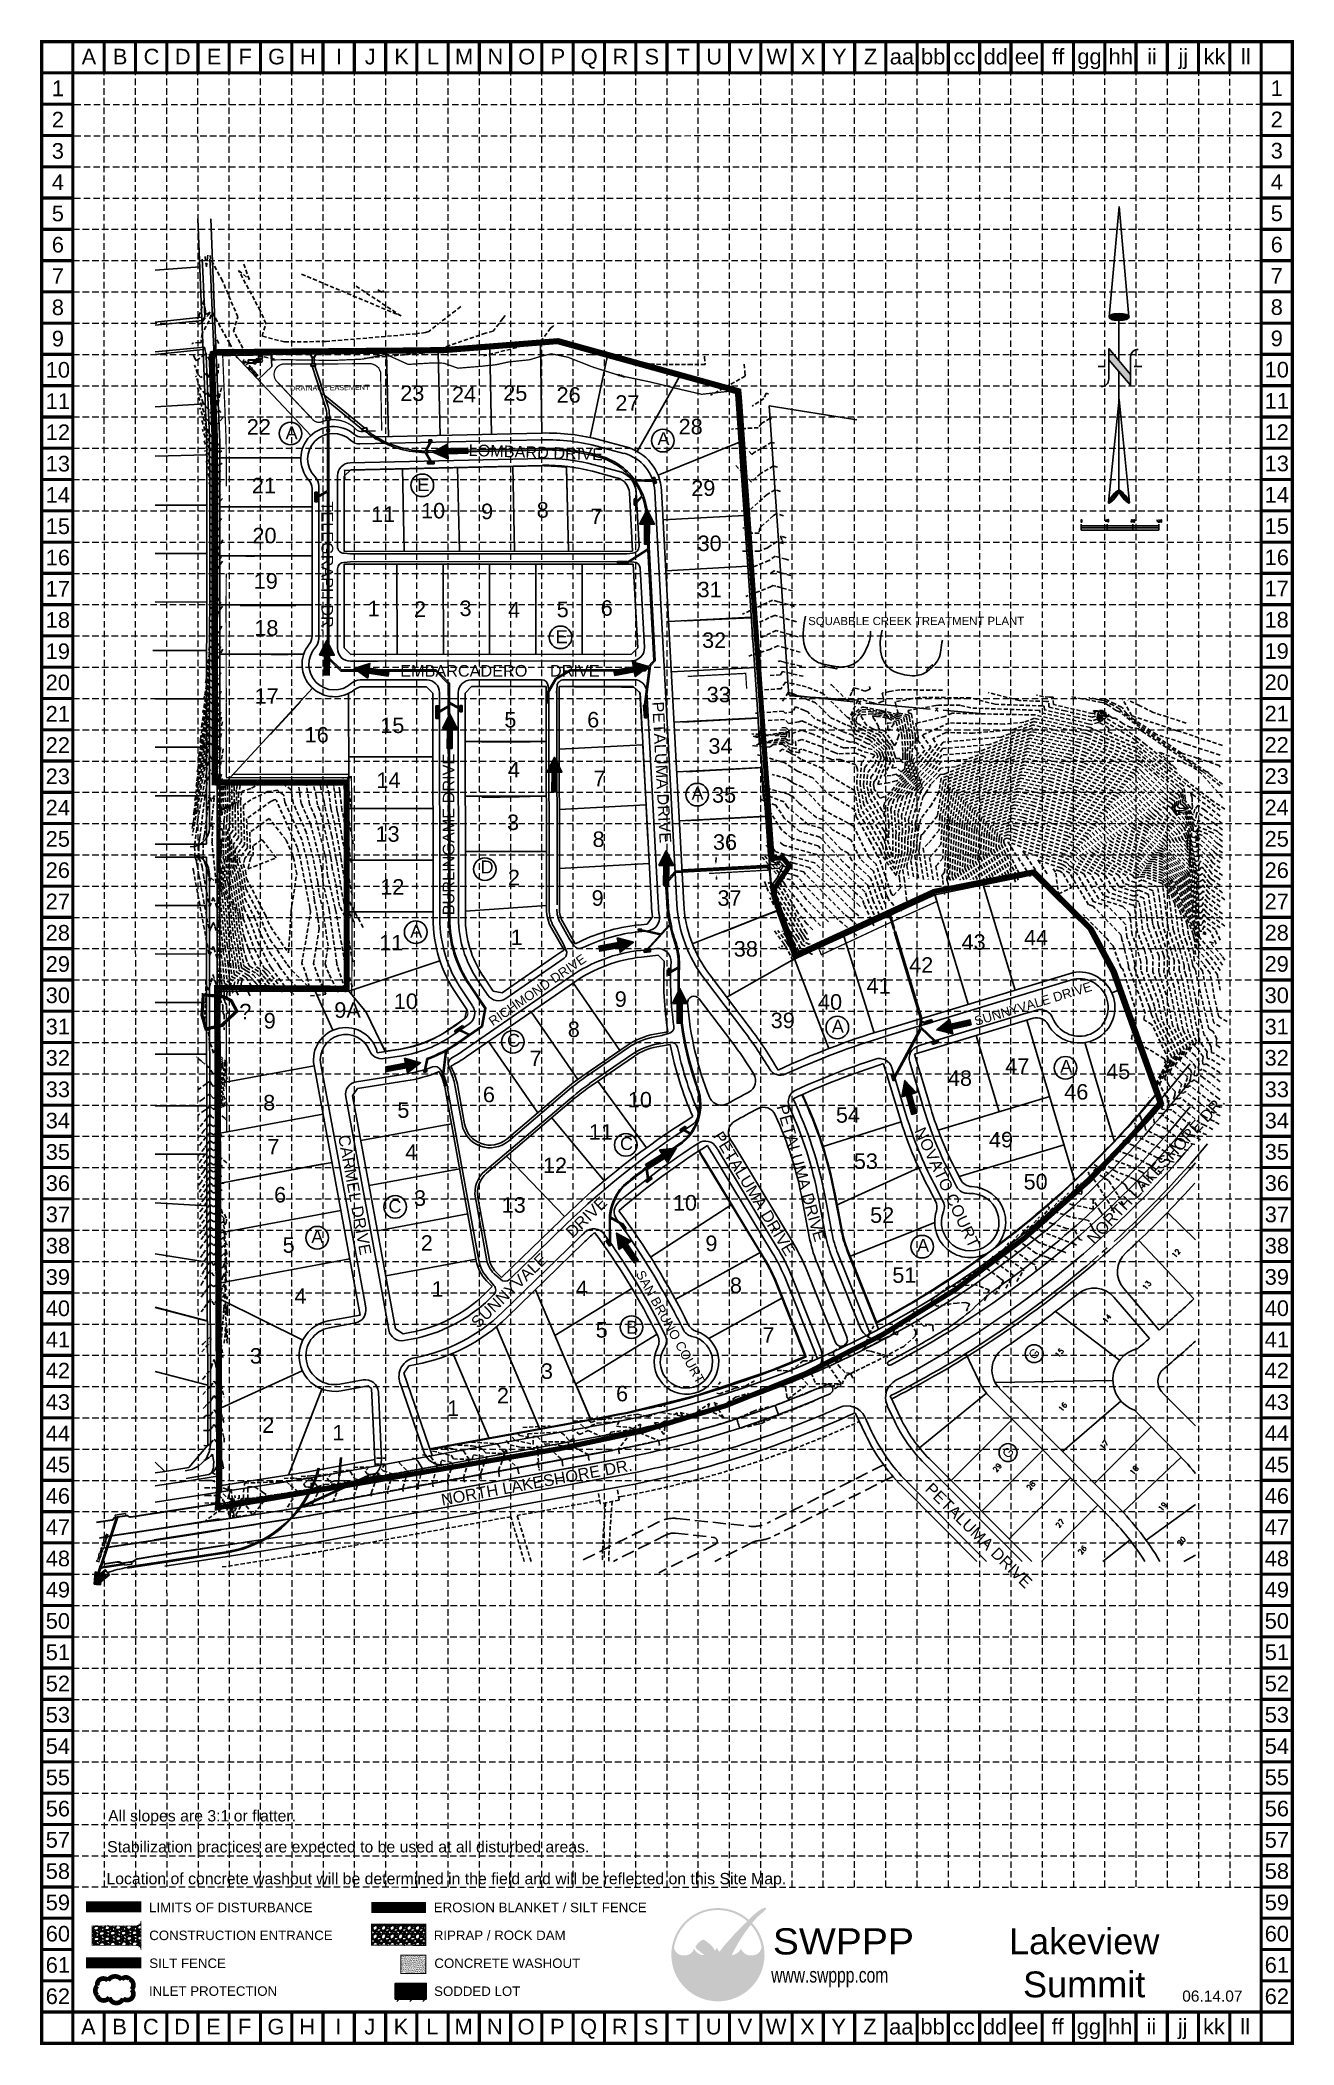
# Model space of a CAD drawing. Header units: feet. Extents: x 4586 to 6528, y 2127 to 5231.
import ezdxf
from ezdxf.enums import TextEntityAlignment as Align

# ---------------------------------------------------------------- set-up
doc = ezdxf.new("R2010")
doc.units = ezdxf.units.FT
doc.header["$LTSCALE"] = 80
doc.header["$MEASUREMENT"] = 0
for name, pattern in [('ACAD_ISO02W100', [15, 12, -3]), ('DASHED', [0.35, 0.25, -0.1]), ('HIDDEN', [0.375, 0.25, -0.125]), ('PHANTOM2', [1.25, 0.625, -0.125, 0.125, -0.125, 0.125, -0.125]), ('TIGHT', [0.12, 0.08, -0.04])]:
    doc.linetypes.add(name, pattern=pattern)
doc.layers.get('0').update_dxf_attribs({"linetype": 'CONTINUOUS'})
for name, color, linetype in [('BASE', 7, 'CONTINUOUS'), ('BLOCK', 8, 'CONTINUOUS'), ('CONT-MJR', 9, 'TIGHT'), ('CONT-MNR', 8, 'TIGHT'), ('EX-EOC', 4, 'CONTINUOUS'), ('FAIRWAY', 8, 'CONTINUOUS'), ('FENCE-LINE', 8, 'CONTINUOUS'), ('FLOW ARROWS', 250, 'CONTINUOUS'), ('GRID', 254, 'HIDDEN'), ('LEGEND', 7, 'CONTINUOUS'), ('LIFTSTATION', 3, 'CONTINUOUS'), ('LIMITS OF DISTURBANCE', 1, 'HIDDEN'), ('LOGO', 7, 'CONTINUOUS'), ('LOTNUMS', 8, 'CONTINUOUS'), ('LOTS', 8, 'CONTINUOUS'), ('NARROW', 7, 'CONTINUOUS'), ('NEW-FIRELANE', 8, 'DASHED'), ('OUTLINE', 6, 'CONTINUOUS'), ('P-INLET', 60, 'CONTINUOUS'), ('P-PAV', 8, 'CONTINUOUS'), ('P-RIPRAP', 8, 'CONTINUOUS'), ('P-RW', 161, 'TIGHT'), ('PH2', 8, 'CONTINUOUS'), ('PROPERTY', 7, 'PHANTOM2'), ('ROAD-LINE', 60, 'CONTINUOUS'), ('ROW', 60, 'CONTINUOUS'), ('SHORES', 8, 'CONTINUOUS'), ('SHT12', 15, 'CONTINUOUS'), ('STORM', 5, 'CONTINUOUS'), ('STREETS', 9, 'CONTINUOUS'), ('treatmentplant', 4, 'CONTINUOUS'), ('txu', 8, 'TIGHT')]:
    doc.layers.add(name, color=color, linetype=linetype)
doc.layers.get('0').freeze()
doc.styles.add('H350', font='helv.shx', dxfattribs={"height": 14})
doc.styles.add('L100', font='simplex', dxfattribs={"height": 8})
doc.styles.add('L120', font='simplex', dxfattribs={"height": 12})
doc.styles.add("L200'", font='ARIAL.TTF', dxfattribs={"height": 0.001969})
doc.styles.add('L40', font='simplex', dxfattribs={"height": 1.6})
doc.styles.add('L80', font='simplex', dxfattribs={"height": 8})
doc.styles.add('LOGO1', font='ROCKEB.TTF', dxfattribs={"height": 25})
doc.styles.add('S6', font='SIMPLEX', dxfattribs={"height": 8.333333})
doc.styles.get("Standard").update_dxf_attribs({"font": 'ARIAL.TTF', "height": 6.4})

msp = doc.modelspace()

# ---------------------------------------------------------------- texts
at = {"layer": 'BASE'}
for s, height, p in [('A', 24.2, (4661.3, 5205.8)), ('B', 24.2, (4709.7, 5205.8)), ('C', 24.2, (4758.2, 5205.8)), ('D', 24.2, (4806.6, 5205.8)), ('E', 24.2, (4855, 5205.8)), ('F', 24.2, (4903.4, 5205.8)), ('G', 24.2, (4951.9, 5205.8)), ('H', 24.2, (5000.3, 5205.8)), ('I', 24.2, (5048.7, 5205.8)), ('J', 24.2, (5097.1, 5205.8)), ('K', 24.2, (5145.6, 5205.8)), ('L', 24.2, (5194, 5205.8)), ('M', 24.2, (5242.4, 5205.8)), ('N', 24.2, (5290.8, 5205.8)), ('O', 24.2, (5339.3, 5205.8)), ('P', 24.2, (5387.7, 5205.8)), ('Q', 24.2, (5436.1, 5205.8)), ('R', 24.2, (5484.5, 5205.8)), ('S', 24.2, (5533, 5205.8)), ('T', 24.2, (5581.4, 5205.8)), ('U', 24.2, (5629.8, 5205.8)), ('V', 24.2, (5678.2, 5205.8)), ('W', 24.2, (5726.7, 5205.8)), ('X', 24.2, (5775.1, 5205.8)), ('Y', 24.2, (5823.5, 5205.8)), ('Z', 24.2, (5872, 5205.8)), ('bb', 24.21, (5968.8, 5205.8)), ('dd', 24.21, (6065.7, 5205.8)), ('ff', 24.21, (6162.5, 5205.8)), ('hh', 24.21, (6259.4, 5205.8)), ('ii', 24.21, (6307.8, 5205.8)), ('jj', 24.21, (6356.2, 5205.8)), ('kk', 24.21, (6404.6, 5205.8)), ('ll', 24.21, (6453.1, 5205.8)), ('aa', 24.21, (5920.4, 5205.8)), ('cc', 24.21, (6017.2, 5205.8)), ('ee', 24.21, (6114.1, 5205.8)), ('gg', 24.21, (6210.9, 5205.8)), ('1', 24.2, (4613.2, 5156.8)), ('1', 24.2, (4613.2, 5156.6)), ('1', 24.2, (6501, 5156.9)), ('2', 24.2, (4613.2, 5108.2)), ('2', 24.2, (6501, 5108.5)), ('3', 24.2, (4613.2, 5059.8)), ('3', 24.2, (6501, 5060.1)), ('4', 24.2, (4613.2, 5011.3)), ('4', 24.2, (6501, 5011.6)), ('5', 24.2, (4613.2, 4962.9)), ('5', 24.2, (6501, 4963.2)), ('6', 24.2, (4613.2, 4914.5)), ('6', 24.2, (6501, 4914.8)), ('7', 24.2, (4613.2, 4866.1)), ('7', 24.2, (6501, 4866.4)), ('8', 24.2, (4613.2, 4817.6)), ('8', 24.2, (6501, 4817.9)), ('9', 24.2, (4613.2, 4769.2)), ('9', 24.2, (6501, 4769.5)), ('10', 24.21, (4613.2, 4720.8)), ('10', 24.21, (6501, 4721.1)), ('11', 24.21, (4613.2, 4672.4)), ('11', 24.21, (6501, 4672.6)), ('12', 24.21, (4613.2, 4624.1)), ('12', 24.21, (6500.9, 4624.4)), ('13', 24.21, (4613.2, 4575.5)), ('13', 24.21, (6501, 4575.8)), ('14', 24.21, (4613.2, 4527.1)), ('14', 24.21, (6501, 4527.4)), ('15', 24.21, (4613.2, 4478.6)), ('15', 24.21, (6501, 4478.9)), ('16', 24.21, (4613.2, 4430.2)), ('16', 24.21, (6501, 4430.5)), ('17', 24.21, (4613.1, 4381.9)), ('17', 24.21, (6500.8, 4382.2)), ('18', 24.21, (4613.1, 4333.5)), ('18', 24.21, (6500.8, 4333.8)), ('19', 24.21, (4613.1, 4285.1)), ('19', 24.21, (6500.8, 4285.4)), ('20', 24.21, (4613.1, 4236.7)), ('20', 24.21, (6500.8, 4237)), ('21', 24.21, (4613.1, 4188.2)), ('21', 24.21, (6500.8, 4188.5)), ('22', 24.21, (4613.1, 4139.8)), ('22', 24.21, (6500.8, 4140.1)), ('23', 24.21, (4613.1, 4091.4)), ('23', 24.21, (6500.8, 4091.7)), ('24', 24.21, (4613.1, 4042.9)), ('24', 24.21, (6500.8, 4043.2)), ('25', 24.21, (4613.1, 3994.5)), ('25', 24.21, (6500.9, 3994.6)), ('26', 24.21, (4613.1, 3946.1)), ('26', 24.21, (6500.9, 3946.1)), ('27', 24.21, (4613.1, 3897.7)), ('27', 24.21, (6500.9, 3897.7)), ('28', 24.21, (4613.1, 3849.2)), ('28', 24.21, (6500.9, 3849.3)), ('29', 24.21, (4613.1, 3800.8)), ('29', 24.21, (6500.9, 3800.9)), ('30', 24.21, (4613.1, 3752.4)), ('30', 24.21, (6500.9, 3752.4)), ('31', 24.21, (4613.1, 3704)), ('31', 24.21, (6500.9, 3704)), ('32', 24.21, (4613.1, 3655.5)), ('32', 24.21, (6500.9, 3655.6)), ('33', 24.21, (4613.2, 3606.8)), ('33', 24.21, (6501.1, 3606.8)), ('34', 24.21, (4613.2, 3558.4)), ('34', 24.21, (6501.1, 3558.4)), ('35', 24.21, (4613.2, 3509.9)), ('35', 24.21, (6501.1, 3510)), ('36', 24.21, (4613.2, 3461.5)), ('36', 24.21, (6501.1, 3461.6)), ('37', 24.21, (4613.2, 3413.1)), ('37', 24.21, (6501.1, 3413.1)), ('38', 24.21, (4613.2, 3364.7)), ('38', 24.21, (6501.1, 3364.7)), ('39', 24.21, (4613.2, 3316.2)), ('39', 24.21, (6501.1, 3316.3)), ('40', 24.21, (4613.2, 3267.8)), ('40', 24.21, (6501.1, 3267.9)), ('41', 24.21, (4613.2, 3219.4)), ('41', 24.21, (6501.1, 3219.4)), ('42', 24.21, (4613.2, 3171.2)), ('42', 24.21, (6501, 3171.2)), ('43', 24.21, (4613.2, 3122.5)), ('43', 24.21, (6501.1, 3122.6)), ('44', 24.21, (4613.2, 3074.1)), ('44', 24.21, (6501.1, 3074.2)), ('45', 24.21, (4613.2, 3025.7)), ('45', 24.21, (6501.1, 3025.7)), ('46', 24.21, (4613.2, 2977.3)), ('46', 24.21, (6501.1, 2977.3)), ('47', 24.21, (4613.2, 2928.8)), ('47', 24.21, (6501.1, 2928.9)), ('48', 24.21, (4613.2, 2880.4)), ('48', 24.21, (6501.1, 2880.4)), ('49', 24.21, (4613.2, 2832.1)), ('49', 24.21, (6501.1, 2832.1)), ('50', 24.21, (4613.2, 2783.7)), ('50', 24.21, (6501.1, 2783.7)), ('51', 24.21, (4613.2, 2735.2)), ('51', 24.21, (6501.1, 2735.3)), ('52', 24.21, (4613.2, 2686.8)), ('52', 24.21, (6501.1, 2686.9)), ('53', 24.21, (4613.2, 2638.4)), ('53', 24.21, (6501.1, 2638.4)), ('54', 24.21, (4613.2, 2590)), ('54', 24.21, (6501.1, 2590)), ('55', 24.21, (4613.2, 2541.5)), ('55', 24.21, (6501.1, 2541.6)), ('56', 24.21, (4613.2, 2493.1)), ('56', 24.21, (6501.1, 2493.2)), ('57', 24.21, (4613.2, 2444.7)), ('57', 24.21, (6501.1, 2444.7)), ('58', 24.21, (4613.2, 2396.3)), ('58', 24.21, (6501.1, 2396.3)), ('59', 24.21, (4613.2, 2347.8)), ('59', 24.21, (6501.1, 2347.9)), ('60', 24.21, (4613.2, 2299.4)), ('60', 24.21, (6501.1, 2299.5)), ('61', 24.21, (4613.2, 2251)), ('61', 24.21, (6501.1, 2251)), ('62', 24.21, (4613.2, 2202.6)), ('62', 24.21, (6501.1, 2202.6)), ('A', 24.2, (4660.4, 2155.5)), ('B', 24.2, (4708.8, 2155.5)), ('C', 24.2, (4757.2, 2155.5)), ('D', 24.2, (4805.6, 2155.5)), ('E', 24.2, (4854.1, 2155.5)), ('F', 24.2, (4902.5, 2155.5)), ('G', 24.2, (4950.9, 2155.5)), ('H', 24.2, (4999.3, 2155.5)), ('I', 24.2, (5047.8, 2155.5)), ('J', 24.2, (5096.2, 2155.5)), ('K', 24.2, (5144.6, 2155.5)), ('L', 24.2, (5193, 2155.5)), ('M', 24.2, (5241.5, 2155.5)), ('N', 24.2, (5289.9, 2155.5)), ('O', 24.2, (5338.3, 2155.5)), ('P', 24.2, (5386.7, 2155.5)), ('Q', 24.2, (5435.2, 2155.5)), ('R', 24.2, (5483.6, 2155.5)), ('S', 24.2, (5532, 2155.5)), ('T', 24.2, (5580.4, 2155.5)), ('U', 24.2, (5628.9, 2155.5)), ('V', 24.2, (5677.3, 2155.5)), ('W', 24.2, (5725.7, 2155.5)), ('X', 24.2, (5774.1, 2155.5)), ('Y', 24.2, (5822.6, 2155.5)), ('Z', 24.2, (5871, 2155.5)), ('aa', 24.21, (5919.4, 2155.5)), ('bb', 24.21, (5967.9, 2155.5)), ('cc', 24.21, (6016.3, 2155.5)), ('dd', 24.21, (6064.7, 2155.5)), ('ee', 24.21, (6113.1, 2155.5)), ('ff', 24.21, (6161.6, 2155.5)), ('gg', 24.21, (6210, 2155.5)), ('hh', 24.21, (6258.4, 2155.5)), ('ii', 24.21, (6306.8, 2155.5)), ('jj', 24.21, (6355.3, 2155.5)), ('kk', 24.21, (6403.7, 2155.5)), ('ll', 24.21, (6452.1, 2155.5))]:
    msp.add_text(s, height=height, dxfattribs=at).set_placement(p, align=Align.MIDDLE_CENTER)
at = {"layer": 'BASE', "color": 7, "style": "L200'"}
for s, p in [('All slopes are 3:1 or flatter.', (4691, 2473.2)), ('Stabilization practices are expected to be used at all disturbed areas.', (4689.5, 2425.2)), ('Location of concrete washout will be determined in the field and will be reflected on this Site Map.', (4688.4, 2376))]:
    msp.add_text(s, height=17.52, dxfattribs=at).set_placement(p)
at = {"layer": 'BASE'}
msp.add_text('06.14.07', height=17.16, dxfattribs=at).set_placement((6401.2, 2194.2), align=Align.CENTER)
at = {"layer": 'BLOCK', "color": 7}
for s, p in [('A', (4965.9, 4613.4)), ('A', (5541.8, 4604.2)), ('E', (5169.9, 4533)), ('E', (5384.1, 4297.5)), ('A', (5594.6, 4055.1)), ('D', (5267.8, 3941.1)), ('A', (5158.9, 3841.7)), ('A', (5811.9, 3694.4)), ('C', (5308.9, 3672.6)), ('A', (6165.5, 3632.4)), ('C', (5483.8, 3512.9)), ('C', (5125.2, 3416)), ('A', (5005.7, 3368.7)), ('A', (5944, 3355.2)), ('B', (5493.5, 3228.4))]:
    msp.add_text(s, height=20, dxfattribs=at).set_placement(p)
at = {"layer": 'GRID', "insert": (6202.7, 2307.6), "char_height": 40, "width": 371.015, "attachment_point": 2}
msp.add_mtext('{\\C7;Lakeview Summit}', dxfattribs=at)
at = {"layer": 'LEGEND', "style": "L200'"}
for s, height, p in [('LIMITS OF DISTURBANCE', 14.699, (4754.4, 2332.7)), ('EROSION BLANKET / SILT FENCE', 14.699, (5195.4, 2332.7)), ('CONSTRUCTION ENTRANCE', 14.699, (4754.7, 2289.5)), ('RIPRAP / ROCK DAM', 14.699, (5195.4, 2289.6)), ('SILT FENCE', 14.7, (4754.8, 2246.3)), ('CONCRETE WASHOUT', 14.699, (5196.3, 2246.3)), ('INLET PROTECTION', 14.699, (4754.3, 2203.2)), ('SODDED LOT', 14.7, (5195.9, 2203))]:
    msp.add_text(s, height=height, dxfattribs=at).set_placement(p)
at = {"layer": 'LOTNUMS', "color": 7}
msp.add_text('DRAINAGE EASEMENT', height=8, rotation=0.6628, dxfattribs=at).set_placement((5034.2, 4693), align=Align.MIDDLE_CENTER)
for s, p in [('23', (5162.1, 4684.6)), ('24', (5242.2, 4682.7)), ('25', (5321.6, 4684.8)), ('26', (5404.2, 4682)), ('27', (5495.2, 4669.4)), ('22', (4924.5, 4632.5)), ('28', (5593.2, 4632.9)), ('21', (4932.3, 4541.6)), ('29', (5612.8, 4537.6)), ('11', (5117, 4497.2)), ('10', (5194.4, 4502.7)), ('9', (5278, 4501.6)), ('8', (5364.2, 4503.9)), ('7', (5447.3, 4494)), ('20', (4933.2, 4464.3)), ('30', (5622.6, 4452.2)), ('19', (4935.2, 4393.8)), ('31', (5622.6, 4380.7)), ('1', (5102.2, 4351.2)), ('2', (5174.2, 4350.3)), ('3', (5244.6, 4351.6)), ('4', (5319.7, 4349.2)), ('5', (5395.1, 4349.8)), ('6', (5463.2, 4352)), ('18', (4936.1, 4321.3)), ('32', (5629.6, 4302.2)), ('17', (4936.6, 4215.7)), ('33', (5636.6, 4218.1)), ('5', (5314, 4179.1)), ('6', (5442.3, 4179.1)), ('16', (5014.1, 4155.8)), ('15', (5131.1, 4170.4)), ('34', (5639.4, 4138.3)), ('14', (5125.2, 4085.5)), ('4', (5319.5, 4101.8)), ('7', (5452, 4088)), ('35', (5645, 4062.6)), ('13', (5123.8, 4002.1)), ('3', (5318.2, 4020.3)), ('8', (5450.6, 3994.1)), ('36', (5646.4, 3989.7)), ('2', (5319.5, 3934.7)), ('12', (5131.1, 3920.2)), ('9', (5449.2, 3903)), ('37', (5653.4, 3902.9)), ('1', (5323.7, 3842.2)), ('44', (6128.2, 3841.6)), ('11', (5129.6, 3833.9)), ('38', (5678.7, 3824.3)), ('43', (6031.5, 3834.9)), ('42', (5950.3, 3799.3)), ('9', (5485, 3746.5)), ('41', (5884.2, 3767.1)), ('9', (4941.4, 3713)), ('9A', (5061.9, 3729.6)), ('10', (5152.1, 3743.1)), ('39', (5735.9, 3713.5)), ('40', (5809.1, 3742.1)), ('8', (5412.3, 3699.8)), ('7', (5353.3, 3654.8)), ('48', (6010.3, 3624.1)), ('47', (6099.1, 3642.7)), ('45', (6255.4, 3634.7)), ('6', (5280.8, 3598.8)), ('10', (5514.6, 3590.7)), ('46', (6190.5, 3602.9)), ('8', (4940.5, 3586.2)), ('5', (5148.3, 3574.6)), ('54', (5836.8, 3567.1)), ('11', (5454.1, 3540.7)), ('49', (6073.9, 3528.9)), ('7', (4947, 3517.9)), ('4', (5160.4, 3509.5)), ('53', (5864.6, 3495.5)), ('12', (5383.1, 3489)), ('6', (4957.4, 3443.6)), ('3', (5174, 3438.4)), ('50', (6127.5, 3463.8)), ('13', (5319.2, 3427.8)), ('10', (5584.4, 3431.1)), ('52', (5889.8, 3412)), ('5', (4970.6, 3365.7)), ('2', (5184.6, 3368.8)), ('9', (5625.4, 3368.3)), ('51', (5924.2, 3319.2)), ('4', (4988.9, 3286.7)), ('1', (5201.2, 3297.6)), ('4', (5424.7, 3298.7)), ('8', (5663.3, 3303.4)), ('5', (5455.5, 3234.3)), ('7', (5713.8, 3226.5)), ('3', (4919.9, 3194.1)), ('3', (5370.6, 3170.5)), ('2', (5302.5, 3132.7)), ('6', (5487, 3135.7)), ('1', (5225.4, 3113)), ('2', (4939, 3086.9)), ('1', (5047.7, 3075.1))]:
    msp.add_text(s, height=24, dxfattribs=at).set_placement(p, align=Align.MIDDLE_CENTER)
at = {"layer": 'LOTNUMS', "color": 5}
msp.add_text('?', height=24, dxfattribs=at).set_placement((4903.5, 3727.2), align=Align.MIDDLE_CENTER)
at = {"layer": 'P-RW', "color": 41, "style": 'L40'}
msp.add_text('468.88 top', height=1.6, rotation=344.5558, dxfattribs=at).set_placement((5479.7, 4712.4))
at = {"layer": 'PH2'}
for s, height, rotation, style, p in [('12', 8, 50, 'L80', (6345.3, 3353)), ('13', 8, 50, 'L80', (6299.7, 3303.3)), ('14', 8, 50, 'L80', (6238.2, 3252.2)), ('G', 14, 50.2412, 'H350', (6125.2, 3197.5)), ('15', 8, 50, 'L80', (6164.4, 3198.8)), ('16', 8, 50, 'L80', (6169.6, 3115)), ('G', 14, 50.2412, 'H350', (6084.8, 3044.3)), ('17', 8, 50, 'L80', (6233.7, 3056.3)), ('29', 8, 50, 'L80', (6068.1, 3021)), ('18', 8, 50, 'L80', (6280.1, 3016.9)), ('28', 8, 50, 'L80', (6120.2, 2993.2)), ('19', 8, 50, 'L80', (6324.3, 2960.8)), ('27', 8, 50, 'L80', (6165.3, 2934.7)), ('26', 8, 50, 'L80', (6199.7, 2893.4)), ('20', 8, 50, 'L80', (6353.4, 2907.3))]:
    msp.add_text(s, height=height, rotation=rotation, dxfattribs=dict(at, style=style)).set_placement(p, align=Align.MIDDLE_CENTER)
at = {"layer": 'ROAD-LINE', "color": 7, "style": 'L100'}
msp.add_text('LIFT STATION', height=4, rotation=311.7337, dxfattribs=at).set_placement((4924, 4711.9), align=Align.TOP_RIGHT)
at = {"layer": 'STORM', "style": 'L100'}
msp.add_text('EXISTING SYSTEM', height=4, rotation=71.4442, dxfattribs=at).set_placement((4685.2, 2895.8), align=Align.BOTTOM_CENTER)
at = {"layer": 'STREETS', "color": 7}
for s, height, rotation, p in [('LOMBARD DRIVE', 18, 358.0837, (5249.1, 4587.6)), ('TELEGRAPH DR.', 18, 270, (5021.5, 4517)), ('SQUABBLE CREEK TREATMENT PLANT', 12.6, 0.0583, (5775.3, 4325.5)), ('EMBARCADERO     DRIVE', 18, 0.0583, (5143.4, 4245.6)), ('PETALUMA DRIVE', 18, 273.0669, (5533.6, 4206.6)), ('BURLINGAME DRIVE', 18, 90, (5227.3, 3876.3)), ('RICHMOND DRIVE', 14.4, 34.6736, (5286.8, 3704.2)), ('SUNNYVALE DRIVE', 14.4, 16.8456, (6035.1, 3704.9)), ('PETALUMA DRIVE', 18, 285.8188, (5726, 3580.3, -4.5)), ('NORTH LAKESHORE DR.', 18, 47.1924, (6218.4, 3365.6)), ('PETALUMA DRIVE', 18, 301.2094, (5627.2, 3534.6, -4.5)), ('NOVATO COURT', 18, 295.098, (5939.4, 3542.6)), ('CARMEL DRIVE', 18, 280.4911, (5047.1, 3534.3)), ('DRIVE', 18, 44.1722, (5410.5, 3375.7)), ('SUNNYVALE', 18, 44.1722, (5263.8, 3235.6)), ('SAN BRUNO COURT', 14.4, 299.0238, (5507.8, 3321.3)), ('NORTH LAKESHORE DR.', 18, 10.4444, (5208.6, 2962.1)), ('PETALUMA DRIVE', 18, 315.4962, (5955, 2986.5))]:
    msp.add_text(s, height=height, rotation=rotation, dxfattribs=at).set_placement(p)

# ---------------------------------------------------------------- blocks, each defined once
blk = doc.blocks.new('bwire')
at = {"style": 'S6'}
blk.add_text('x', height=0.0833, dxfattribs=at).set_placement((0, -0.028), align=Align.CENTER)
blk = doc.blocks.new('arrow')
blk.add_lwpolyline([(-67, -25.4), (-59.3, -25.4), (-59.6, -56.1), (-51.9, -56.2), (-51.6, -25.5), (-44, -25.5), (-55.3, -2.4), (-67, -25.4)], close=True)
at = {"color": 254}
for points in [[(-44, -25.5), (-67, -25.4), (-55.3, -2.4), (-67, -25.4)], [(-59.6, -56.1), (-51.9, -56.2), (-59.3, -25.4), (-51.6, -25.5)]]:
    blk.add_solid(points, dxfattribs=at)
blk = doc.blocks.new('washout')
at = {"layer": 'BASE'}
h = blk.add_hatch(dxfattribs=at)
h.set_pattern_fill('AR-SAND', color=30, scale=1.29438, style=0)
h.set_pattern_definition([(37.5, (1095.3101, -97.0785), (-0.0815373, 2.494042), [0, -1.9674576, 0, -2.200446, 0, -2.1033675]), (7.5, (1095.31, -97.0785), (2.290764, 3.652929), [0, -1.0613916, 0, -1.7733006, 0, -0.6795495]), (327.5, (1093.718, -97.0785), (4.030883, 0.007325), [0, -0.64719, 0, -2.329884, 0, -3.041793]), (317.5, (1093.718, -97.0785), (3.89107, 1.136046), [0, -0.323595, 0, -1.5273684, 0, -1.747413])])
h.paths.add_polyline_path([(44.3, 0), (44.3, 32.4), (0, 32.4), (0, 0)])
at = {"layer": 'BASE', "color": 30, "linetype": 'ACAD_ISO02W100', "const_width": 1.62}
blk.add_lwpolyline([(0, 0), (44.3, 0), (44.3, 32.4), (0, 32.4)], close=True, dxfattribs=at)
blk = doc.blocks.new('North Arrow')
at = {"layer": 'NARROW'}
for p, q in [((32.43, 3.06), (32.43, 4.63)), ((0, 0), (22.36, 2)), ((0, 0), (22.33, -2.02)), ((28.77, -2.09), (34.02, 2.32)), ((36.18, 2.33), (30.46, 2.33)), ((36.16, 2.32), (31.04, -2.09)), ((39.1, 0.01), (59.96, 2.11)), ((31.2, -0.05), (21.66, -0.05)), ((21.66, -0.05), (21.66, -0.05)), ((28.77, -2.09), (34.95, -2.09)), ((32.43, -4.26), (32.43, -2.8)), ((57.45, -0.05), (33.41, -0.05)), ((59.83, -2.14), (39.04, -0.01)), ((57.69, -0.03), (57.77, -0.01)), ((57.77, -0.05), (57.69, -0.03))]:
    blk.add_line(p, q, dxfattribs=at)
blk.add_lwpolyline([(22.36, -2.03), (22.59, -1.93, 0.091577), (22.87, -1.44, 0.048306), (23.03, -0.75), (23.07, -0.01), (23.01, 0.82, 0.048306), (22.87, 1.42, 0.091577), (22.59, 1.91), (22.36, 2.01), (22.14, 1.91, 0.091577), (21.86, 1.42, 0.048306), (21.72, 0.82), (21.66, -0.01), (21.72, -0.83, 0.048306), (21.86, -1.44, 0.091577), (22.14, -1.93)], format="xyb", close=True, dxfattribs=at)
for points in [[(57.46, -0.03), (57.44, 0.08, -0.066818), (57.67, 0.47, -0.03073), (58.01, 0.84), (58.52, 1.29), (59.07, 1.7, -0.03073), (59.5, 1.95, -0.066818), (59.93, 2.1), (60.04, 2.06)], [(60.04, 2.06), (60.05, 1.95, -0.066818), (59.82, 1.56, -0.03073), (59.43, 1.14), (58.97, 0.74), (58.42, 0.33, -0.03073), (57.99, 0.08, -0.036692), (57.76, -0.02)], [(57.46, -0.04), (57.44, -0.15, 0.066818), (57.67, -0.54, 0.03073), (58.01, -0.9), (58.52, -1.36), (59.07, -1.77, 0.03073), (59.5, -2.02, 0.066818), (59.93, -2.17), (60.04, -2.13)], [(60.04, -2.13), (60.05, -2.01, 0.066818), (59.82, -1.63, 0.03073), (59.43, -1.2), (58.97, -0.8), (58.42, -0.4, 0.03073), (57.99, -0.15, 0.036692), (57.76, -0.05)]]:
    blk.add_lwpolyline(points, format="xyb", dxfattribs=at)
for centre, start, end in [((30.46, 3.86), 178.8769, 270), ((34.95, -3.62), 358.8769, 90)]:
    blk.add_arc(centre, 1.53, start, end, dxfattribs=at)
for points in [[(23.03, -0.76), (21.67, -0.05), (23.07, -0.05), (21.72, 0.82)], [(23.07, -0.05), (21.72, 0.82), (23.02, 0.75), (21.85, 1.42)], [(23.02, 0.75), (21.85, 1.42), (22.87, 1.44), (22.14, 1.91)], [(22.87, 1.44), (22.14, 1.91), (22.59, 1.91), (22.36, 2)], [(31.05, -2.09), (36.15, 2.36), (28.75, -2.06), (34.01, 2.36)], [(57.44, 0.08), (57.7, -0.01), (57.5, 0.21), (57.77, -0.01)], [(57.45, -0.04), (57.69, -0.02), (57.44, 0.08), (57.7, -0.01)], [(57.5, 0.21), (57.77, -0.01), (57.6, 0.39), (57.94, 0.06)], [(57.6, 0.39), (57.94, 0.06), (57.68, 0.5), (58.07, 0.13)], [(57.68, 0.5), (58.07, 0.13), (57.84, 0.66), (58.29, 0.26)], [(57.84, 0.66), (58.29, 0.26), (58.03, 0.86), (58.52, 0.41)], [(58.03, 0.86), (58.52, 0.41), (58.26, 1.07), (58.73, 0.57)], [(58.26, 1.07), (58.73, 0.57), (58.52, 1.3), (59.05, 0.81)], [(58.52, 1.3), (59.05, 0.81), (58.7, 1.42), (59.26, 0.99)], [(59.26, 1), (58.69, 1.42), (59.45, 1.15), (59, 1.65)], [(59.45, 1.15), (59, 1.65), (59.62, 1.34), (59.28, 1.82)], [(59.62, 1.34), (59.28, 1.82), (59.81, 1.55), (59.49, 1.95)], [(59.81, 1.55), (59.49, 1.95), (59.93, 1.73), (59.69, 2.04)], [(59.93, 1.73), (59.69, 2.04), (60.05, 1.94), (59.93, 2.1)], [(60.05, 1.94), (59.93, 2.1), (60.04, 2.06)], [(22.87, -1.44), (21.72, -0.87), (23.03, -0.76), (21.67, -0.05)], [(22.58, -1.93), (21.86, -1.45), (22.87, -1.44), (21.72, -0.87)], [(22.36, -2.01), (22.14, -1.93), (22.58, -1.93), (21.86, -1.45)], [(57.44, -0.14), (57.69, -0.02), (57.45, -0.04), (57.69, -0.02)], [(57.46, -0.19), (57.7, -0.03), (57.44, -0.14), (57.69, -0.02)], [(57.53, -0.33), (57.76, -0.05), (57.46, -0.19), (57.7, -0.03)], [(57.63, -0.48), (57.9, -0.1), (57.53, -0.33), (57.76, -0.05)], [(57.78, -0.66), (58.09, -0.2), (57.63, -0.48), (57.9, -0.1)], [(57.97, -0.87), (58.34, -0.35), (57.78, -0.66), (58.09, -0.2)], [(58.24, -1.11), (58.61, -0.54), (57.97, -0.87), (58.34, -0.35)], [(58.61, -1.43), (58.93, -0.77), (58.24, -1.11), (58.61, -0.54)], [(58.91, -1.64), (59.2, -1), (58.61, -1.43), (58.93, -0.77)], [(59.12, -1.79), (59.57, -1.36), (58.92, -1.65), (59.2, -1.01)], [(59.35, -1.93), (59.81, -1.62), (59.12, -1.79), (59.57, -1.36)], [(59.54, -1.32), (59.41, -1.18), (59.21, -1.01)], [(59.58, -2.05), (59.93, -1.79), (59.35, -1.93), (59.81, -1.62)], [(59.78, -2.13), (60.05, -2.01), (59.58, -2.05), (59.93, -1.79)], [(59.92, -2.17), (60.04, -2.13), (59.78, -2.13), (60.05, -2.01)]]:
    blk.add_solid(points, dxfattribs=at)
blk = doc.blocks.new('new logo')
at = {"layer": 'LOGO'}
h = blk.add_hatch(color=170, dxfattribs=at)
h.paths.add_polyline_path([(67.4, 44.1), (66.8, 44.7), (66.3, 45.2), (66, 45.8), (65.5, 46.4), (65.1, 47.2), (64.7, 47.9), (64.4, 48.5), (64.2, 49), (63.9, 49.6), (63.7, 50.1), (63.3, 51), (62.9, 52), (62.6, 52.8), (62.4, 53.3), (62.2, 53.7), (62.1, 54.2), (61.9, 54.7), (61.7, 55.2), (61.5, 55.7), (61.3, 56.3), (61, 56.8), (60.8, 57.4), (60.5, 57.9), (60.2, 58.5), (60, 59.1), (59.7, 59.6), (59.3, 60.2), (59, 60.8), (58.7, 61.3), (58.3, 61.9), (58, 62.4), (57.6, 62.9), (57.3, 63.4), (56.9, 63.9), (56.6, 64.3), (56.3, 64.7), (55.9, 65.1), (55.6, 65.5), (55.2, 65.9), (54.9, 66.2), (54, 66.2), (52.9, 66.3), (52, 66.5), (51.5, 66.6), (50.9, 66.8), (50.3, 67), (49.4, 67.4), (48.3, 67.9), (47.3, 68.6), (46.5, 69.3), (45.7, 70), (45, 70.8), (44.4, 71.5), (44, 72.2), (43.6, 72.7), (43.4, 72.9), (43.2, 73.2), (43.1, 73.4), (43, 73.5), (42.8, 73.7), (42.7, 73.7), (42.7, 73.8), (42.6, 73.8), (42.5, 73.7), (42.5, 73.6), (42.4, 73.5), (42.4, 73.4), (42.3, 73.2), (42.2, 72.8), (42, 72.1), (41.7, 71.5), (41.4, 70.9), (41, 70.3), (40.5, 69.8), (40, 69.2), (39.4, 68.7), (38.8, 68.2), (38.1, 67.7), (37.3, 67.3), (36.5, 66.9), (35.7, 66.6), (34.9, 66.3), (34, 66.1), (33, 66), (31.9, 65.9), (30.8, 65.9), (29.6, 65.9), (28.6, 66), (27.6, 66.1), (26.7, 66.4), (25.8, 66.7), (25, 67.1), (24.1, 67.6), (23.2, 68.2), (22.4, 68.9), (21.8, 69.5), (21.4, 69.9), (21, 70.4), (20.6, 70.9), (20.2, 71.5), (19.9, 72.1), (19.5, 72.9), (19.2, 73.8), (18.9, 74.8, -0.595729), (106.3, 106.8), (107, 107.5), (107.5, 108), (108.1, 108.6, 37.93689), (112.3, 104.5), (112.1, 104.2), (111.6, 103.7), (111.1, 103.1), (110.6, 102.5, -0.146449), (123.6, 75), (123.3, 74.5), (123.1, 74), (122.9, 73.5), (122.8, 73.1), (122.5, 72.4), (122.2, 71.7), (121.9, 71.1), (121.5, 70.5), (121.1, 70), (120.7, 69.5), (120.2, 69), (119.6, 68.6), (119, 68.1), (118.4, 67.7), (117.8, 67.4), (117.1, 67), (116.5, 66.7), (115.8, 66.5), (115, 66.3), (114.3, 66.1), (113.5, 66), (112.7, 65.9), (111.9, 65.8), (111.1, 65.8), (110.3, 65.8), (109.4, 65.9), (108.6, 66), (107.7, 66.2), (106.8, 66.4), (105.9, 66.7), (105.1, 67.1), (104.3, 67.5), (103.5, 68), (102.8, 68.6), (102.1, 69.3), (101.4, 70), (100.8, 70.7), (100.2, 71.4), (99.8, 72), (99.5, 72.5), (99.4, 72.8), (99.3, 73), (99.1, 73.2), (99, 73.4), (98.9, 73.5), (98.8, 73.6), (98.7, 73.6), (98.6, 73.6), (98.5, 73.5), (98.4, 73.4), (98.4, 73.3), (98.3, 73.2), (98.2, 73), (98.1, 72.8), (97.8, 72.4), (97.4, 71.8), (96.9, 71.1), (96.4, 70.5), (95.9, 70.1), (95.4, 69.6), (94.8, 69.1), (94.2, 68.6), (93.5, 68.2), (92.8, 67.7), (91.9, 67.3), (91, 66.9), (90.1, 66.6), (89.4, 66.4), (88.6, 66.2), (87.8, 66.1), (87.6, 65.6), (87.4, 65.1), (87.1, 64.4), (86.9, 63.8), (86.6, 63), (86.3, 62.2), (85.9, 61.3), (85.6, 60.4), (85.3, 59.5), (84.9, 58.6), (84.6, 57.7), (84.2, 56.7), (83.9, 55.8), (83.5, 54.9), (83.2, 54), (82.9, 53.2), (82.6, 52.4), (82.3, 51.6), (82.1, 51), (81.9, 50.3), (81.6, 49.8), (81.3, 48.9), (80.9, 48.1), (80.5, 47.3), (80.1, 46.6), (79.6, 45.9), (79.1, 45.4), (78.6, 44.8), (78.1, 44.3), (77.6, 43.9), (77, 43.5), (76.5, 43.1), (75.9, 42.8), (75.3, 42.6), (74.6, 42.3), (73.7, 42.1), (73, 41.9), (72.2, 41.9), (71.6, 42), (70.9, 42.2), (70.1, 42.5), (69.4, 42.8), (68.7, 43.1), (68, 43.5)])
h.paths.add_polyline_path([(71.8, 72), (70.7, 73.9), (70.1, 75.2), (69.7, 74.3), (68.7, 72.6), (67.9, 71.7), (67.9, 71.5), (68.1, 71.2), (68.3, 71), (68.4, 70.8), (68.5, 70.6), (68.7, 70.4), (68.8, 70.2), (68.9, 70.1), (69, 70), (69.1, 69.8), (69.3, 69.7), (69.4, 69.7), (69.5, 69.6), (69.6, 69.5), (69.7, 69.5), (69.8, 69.4), (69.9, 69.4), (70.1, 69.3), (70.2, 69.3), (70.3, 69.2), (70.4, 69.2), (70.5, 69.2), (70.6, 69.2), (70.8, 69.2), (70.9, 69.2), (71, 69.2), (71.1, 69.2), (71.2, 69.2), (71.3, 69.2), (71.4, 69.2), (71.5, 69.2), (71.6, 69.2), (71.7, 69.3), (71.8, 69.3), (71.9, 69.3), (72, 69.4), (72.1, 69.5), (72.2, 69.5), (72.3, 69.6), (72.5, 69.6), (72.6, 69.7), (72.7, 69.8), (72.8, 69.9), (72.9, 70), (73, 70.1), (73.1, 70.2), (73.2, 70.3), (73.3, 70.4), (72.5, 71.1)], flags=17)
blk.add_hatch(color=240, dxfattribs=at).paths.add_polyline_path([(117.7, 117.3), (118.9, 118.2), (119.8, 118.9), (120.6, 119.5), (121.3, 119.9), (121.9, 120.3), (122.4, 120.6), (122.8, 120.9), (123.1, 121.1), (123.4, 121.3), (123.7, 121.4), (124, 121.6), (124.2, 121.7), (124.4, 121.8), (124.6, 121.9), (124.8, 121.9), (125, 122), (125.2, 122.1), (125.4, 122.2), (125.6, 122.2), (125.8, 122.3), (125.9, 122.4), (126.1, 122.4), (126.3, 122.5), (126.4, 122.5), (126.6, 122.6), (126.7, 122.6), (126.8, 122.7), (126.9, 122.7), (127.1, 122.7), (127.2, 122.8), (127.3, 122.8), (127.4, 122.8), (127.5, 122.8), (127.6, 122.8), (127.7, 122.8), (127.8, 122.8), (127.9, 122.8), (128, 122.8), (128.1, 122.8), (128.1, 122.8), (128.2, 122.8), (128.3, 122.8), (128.4, 122.8), (128.4, 122.7), (128.5, 122.7), (128.5, 122.7), (128.6, 122.7), (128.6, 122.6), (128.7, 122.6), (128.7, 122.6), (128.7, 122.5), (128.7, 122.5), (128.8, 122.4), (128.8, 122.4), (128.8, 122.3), (128.8, 122.3), (128.8, 122.2), (128.8, 122.1), (128.8, 122.1), (128.8, 122), (128.8, 121.9), (128.8, 121.8), (128.8, 121.8), (128.8, 121.7), (128.8, 121.6), (128.7, 121.5), (128.7, 121.4), (128.7, 121.3), (128.6, 121.3), (128.6, 121.2), (128.5, 121.1), (128.4, 121), (128.4, 120.8), (128.3, 120.7), (128.2, 120.6), (128.1, 120.4), (128, 120.3), (127.8, 120.1), (127.7, 120), (127.6, 119.8), (127.4, 119.6), (127.3, 119.4), (127.1, 119.2), (126.8, 119), (126.6, 118.8), (126.3, 118.5), (125.9, 118.2), (125.5, 117.9), (125.1, 117.5), (124.6, 117), (124, 116.6), (123.5, 116.1), (122.9, 115.6), (122.3, 115.1), (121.7, 114.5), (121.1, 114), (120.6, 113.5), (120, 113), (119.5, 112.5), (119, 112), (118.5, 111.5), (118, 111), (117.5, 110.5), (117, 109.9), (116.5, 109.4), (116, 108.8), (115.5, 108.3), (115, 107.7), (114.5, 107.1), (114, 106.6), (113.5, 106), (113, 105.4), (112.5, 104.8), (112.1, 104.2), (111.6, 103.7), (111.1, 103.1), (110.6, 102.4), (110.1, 101.8), (109.6, 101.1), (109, 100.4), (108.5, 99.7), (107.9, 98.9), (107.3, 98.1), (106.7, 97.3), (106, 96.4), (105.4, 95.6), (104.8, 94.7), (104.2, 93.9), (103.6, 93.1), (103.1, 92.3), (102.5, 91.5), (102, 90.6), (101.4, 89.8), (100.9, 89), (100.3, 88.2), (99.8, 87.3), (99.2, 86.5), (98.6, 85.6), (98.1, 84.7), (97.5, 83.8), (96.9, 82.9), (96.4, 82), (95.9, 81.1), (95.4, 80.3), (94.9, 79.5), (94.5, 78.7), (94, 78), (93.6, 77.2), (93.2, 76.5), (92.8, 75.8), (92.4, 75), (92, 74.3), (91.6, 73.5), (91.2, 72.8), (90.8, 72), (90.4, 71.3), (90, 70.6), (89.6, 69.9), (89.3, 69.3), (89, 68.7), (88.8, 68.2), (88.5, 67.7), (88.3, 67.3), (88.1, 66.9), (88, 66.5), (87.8, 66.1), (87.6, 65.6), (87.4, 65.1), (87.1, 64.4), (86.9, 63.8), (86.6, 63), (86.3, 62.2), (85.9, 61.3), (85.6, 60.4), (85.3, 59.5), (84.9, 58.6), (84.6, 57.7), (84.2, 56.7), (83.9, 55.8), (83.5, 54.9), (83.2, 54), (82.9, 53.2), (82.6, 52.4), (82.3, 51.6), (82.1, 51), (81.9, 50.3), (81.6, 49.8), (81.4, 49.2), (81.2, 48.7), (81, 48.3), (80.8, 47.9), (80.6, 47.5), (80.4, 47.1), (80.2, 46.7), (80, 46.4), (79.7, 46.1), (79.5, 45.8), (79.2, 45.5), (79, 45.2), (78.7, 44.9), (78.5, 44.7), (78.2, 44.4), (78, 44.2), (77.7, 44), (77.4, 43.8), (77.2, 43.6), (76.9, 43.4), (76.6, 43.2), (76.3, 43), (76, 42.9), (75.7, 42.7), (75.5, 42.6), (75.2, 42.5), (74.9, 42.4), (74.6, 42.3), (74.3, 42.2), (74, 42.1), (73.8, 42.1), (73.5, 42), (73.2, 42), (73, 41.9), (72.7, 41.9), (72.5, 41.9), (72.2, 41.9), (72, 42), (71.8, 42), (71.5, 42.1), (71.3, 42.1), (71.1, 42.2), (70.8, 42.2), (70.6, 42.3), (70.4, 42.4), (70.1, 42.5), (69.9, 42.6), (69.6, 42.7), (69.4, 42.8), (69.2, 42.9), (68.9, 43), (68.7, 43.1), (68.5, 43.2), (68.2, 43.4), (68, 43.6), (67.8, 43.7), (67.6, 43.9), (67.4, 44.1), (67.2, 44.3), (67, 44.5), (66.8, 44.7), (66.6, 44.9), (66.5, 45.1), (66.3, 45.4), (66.1, 45.6), (65.9, 45.9), (65.7, 46.2), (65.4, 46.6), (65.2, 47), (65, 47.4), (64.7, 47.9), (64.4, 48.5), (64.2, 49), (63.9, 49.6), (63.7, 50.1), (63.4, 50.7), (63.2, 51.3), (63, 51.8), (62.8, 52.3), (62.6, 52.8), (62.4, 53.3), (62.2, 53.7), (62.1, 54.2), (61.9, 54.7), (61.7, 55.2), (61.5, 55.7), (61.3, 56.3), (61, 56.8), (60.8, 57.4), (60.5, 57.9), (60.2, 58.5), (60, 59.1), (59.7, 59.6), (59.3, 60.2), (59, 60.8), (58.7, 61.3), (58.3, 61.9), (58, 62.4), (57.6, 62.9), (57.3, 63.4), (56.9, 63.9), (56.6, 64.3), (56.3, 64.7), (55.9, 65.1), (55.6, 65.5), (55.2, 65.9), (54.9, 66.3), (54.5, 66.6), (54.1, 67), (53.7, 67.4), (53.3, 67.8), (52.8, 68.1), (52.4, 68.5), (51.9, 68.9), (51.4, 69.3), (50.9, 69.7), (50.5, 70), (50, 70.4), (49.5, 70.8), (49.1, 71.1), (48.7, 71.5), (48.2, 71.8), (47.8, 72.1), (47.5, 72.4), (47.1, 72.7), (46.8, 72.9), (46.6, 73.1), (46.3, 73.3), (46.1, 73.5), (45.9, 73.6), (45.7, 73.8), (45.6, 73.9), (45.5, 74), (45.3, 74.2), (45.2, 74.3), (45.1, 74.4), (45, 74.6), (45, 74.7), (44.9, 74.8), (44.8, 75), (44.8, 75.1), (44.8, 75.2), (44.7, 75.4), (44.7, 75.5), (44.7, 75.7), (44.7, 75.8), (44.7, 76), (44.7, 76.1), (44.7, 76.3), (44.8, 76.4), (44.8, 76.6), (44.9, 76.7), (44.9, 76.9), (45, 77.1), (45.1, 77.2), (45.2, 77.4), (45.3, 77.6), (45.4, 77.8), (45.6, 78), (45.7, 78.2), (45.9, 78.5), (46.1, 78.7), (46.3, 79), (46.6, 79.3), (46.8, 79.5), (47.1, 79.8), (47.3, 80.1), (47.6, 80.4), (47.9, 80.7), (48.2, 81), (48.5, 81.3), (48.8, 81.6), (49.2, 81.9), (49.5, 82.2), (49.8, 82.5), (50.1, 82.7), (50.4, 83), (50.7, 83.2), (51, 83.4), (51.2, 83.6), (51.5, 83.8), (51.7, 83.9), (51.9, 84.1), (52.1, 84.2), (52.2, 84.3), (52.4, 84.4), (52.5, 84.5), (52.7, 84.5), (52.8, 84.6), (53, 84.6), (53.1, 84.6), (53.2, 84.7), (53.3, 84.7), (53.5, 84.7), (53.6, 84.7), (53.7, 84.7), (53.8, 84.7), (54, 84.7), (54.1, 84.6), (54.2, 84.6), (54.3, 84.5), (54.5, 84.5), (54.6, 84.4), (54.7, 84.4), (54.9, 84.3), (55, 84.2), (55.2, 84.1), (55.3, 84.1), (55.5, 84), (55.7, 83.9), (55.9, 83.7), (56.1, 83.6), (56.4, 83.4), (56.7, 83.2), (57, 83), (57.3, 82.8), (57.7, 82.5), (58, 82.3), (58.4, 82), (58.8, 81.7), (59.2, 81.4), (59.6, 81.1), (60, 80.8), (60.4, 80.5), (60.8, 80.2), (61.2, 79.9), (61.5, 79.6), (61.9, 79.3), (62.3, 78.9), (62.6, 78.6), (63, 78.3), (63.3, 77.9), (63.7, 77.5), (64, 77.2), (64.3, 76.8), (64.6, 76.4), (64.9, 76), (65.2, 75.6), (65.5, 75.2), (65.8, 74.8), (66.1, 74.4), (66.4, 74), (66.7, 73.6), (66.9, 73.2), (67.2, 72.8), (67.4, 72.5), (67.6, 72.1), (67.8, 71.8), (67.9, 71.5), (68.1, 71.2), (68.3, 71), (68.4, 70.8), (68.5, 70.6), (68.7, 70.4), (68.8, 70.2), (68.9, 70.1), (69, 70), (69.1, 69.8), (69.3, 69.7), (69.4, 69.7), (69.5, 69.6), (69.6, 69.5), (69.7, 69.5), (69.8, 69.4), (69.9, 69.4), (70.1, 69.3), (70.2, 69.3), (70.3, 69.2), (70.4, 69.2), (70.5, 69.2), (70.6, 69.2), (70.8, 69.2), (70.9, 69.2), (71, 69.2), (71.1, 69.2), (71.2, 69.2), (71.3, 69.2), (71.4, 69.2), (71.5, 69.2), (71.6, 69.2), (71.7, 69.3), (71.8, 69.3), (71.9, 69.3), (72, 69.4), (72.1, 69.5), (72.2, 69.5), (72.3, 69.6), (72.5, 69.6), (72.6, 69.7), (72.7, 69.8), (72.8, 69.9), (72.9, 70), (73, 70.1), (73.1, 70.2), (73.2, 70.3), (73.3, 70.5), (73.5, 70.6), (73.6, 70.8), (73.7, 70.9), (73.9, 71.1), (74, 71.3), (74.2, 71.5), (74.3, 71.8), (74.5, 72), (74.7, 72.3), (74.9, 72.6), (75.1, 72.8), (75.3, 73.1), (75.6, 73.5), (75.8, 73.8), (76.1, 74.1), (76.4, 74.5), (76.7, 74.9), (77, 75.3), (77.3, 75.7), (77.7, 76.1), (78, 76.5), (78.4, 77), (78.8, 77.4), (79.2, 77.9), (79.6, 78.4), (80, 78.9), (80.5, 79.5), (81, 80), (81.5, 80.6), (82, 81.1), (82.5, 81.7), (83, 82.3), (83.6, 82.9), (84.1, 83.5), (84.7, 84.1), (85.2, 84.7), (85.7, 85.3), (86.2, 85.8), (86.7, 86.4), (87.2, 86.9), (87.7, 87.4), (88.1, 87.9), (88.6, 88.5), (89.1, 89), (89.5, 89.5), (90, 90.1), (90.5, 90.6), (91, 91.2), (91.5, 91.7), (92.1, 92.3), (92.6, 92.9), (93.2, 93.5), (93.8, 94.1), (94.4, 94.8), (95, 95.4), (95.6, 96), (96.3, 96.7), (96.9, 97.3), (97.6, 98), (98.2, 98.6), (98.8, 99.2), (99.4, 99.8), (100, 100.3), (100.5, 100.9), (101.1, 101.4), (101.6, 102), (102.1, 102.5), (102.7, 103.1), (103.2, 103.6), (103.7, 104.1), (104.2, 104.7), (104.8, 105.2), (105.3, 105.8), (105.9, 106.3), (106.4, 106.9), (107, 107.5), (107.5, 108), (108.1, 108.6), (108.7, 109.2), (109.3, 109.8), (109.9, 110.3), (110.4, 110.9), (111, 111.5), (111.6, 112), (112.2, 112.6), (112.8, 113.1), (113.4, 113.6), (114, 114.2), (114.6, 114.7), (115.3, 115.3), (116, 115.9), (116.8, 116.6)])
at = {"layer": 'LOGO', "style": 'LOGO1'}
for s, height, width, p in [('SWPPP', 31.32, 1.115, (137, 67)), ('www.swppp.com', 18.112, 0.77, (135, 33.4))]:
    blk.add_text(s, height=height, dxfattribs=dict(at, width=width)).set_placement(p)
blk = doc.blocks.new('scale')
h = blk.add_hatch(color=7)
h.paths.add_polyline_path([(1.6, -6.7), (1.6, -3.1), (-38.4, -3.1), (-38.4, -6.7)])
h.paths.add_polyline_path([(1.6, -6.7), (1.6, -10.3), (41.6, -10.3), (41.6, -6.7)])
h.paths.add_polyline_path([(41.6, -3.1), (41.6, -6.7), (81.6, -6.7), (81.6, -3.1)])
at = {"color": 7}
for p, q in [((-38.4, -3.1), (-38.4, -0.7)), ((-38.4, -3.1), (1.6, -3.1)), ((-38.4, -3.1), (-38.4, -10.3)), ((-38.4, -6.7), (81.6, -6.7)), ((-38.4, -10.3), (1.6, -10.3)), ((1.6, -3.1), (1.6, -0.7)), ((1.6, -3.1), (81.6, -3.1)), ((1.6, -3.1), (1.6, -10.3)), ((1.6, -10.3), (81.6, -10.3)), ((41.6, -3.1), (41.6, -0.7)), ((41.6, -3.1), (41.6, -10.3)), ((81.6, -3.1), (81.6, -0.7)), ((81.6, -3.1), (81.6, -10.3))]:
    blk.add_line(p, q, dxfattribs=at)
at = {"color": 7, "style": 'L120'}
for s, p in [('0', (-39.5, 2.2)), ('40', (-1.6, 2.8)), ('80', (38.5, 2.2)), ('120', (77.2, 2.2))]:
    blk.add_text(s, height=3.84, dxfattribs=at).set_placement(p)

# ---------------------------------------------------------------- hatches: boundary and pattern name
at = {"layer": 'LEGEND'}
h = msp.add_hatch(dxfattribs=at)
h.set_pattern_fill('GRAVEL', color=4, scale=11.951715, angle=-43.9343, style=0)
h.set_pattern_definition([(184.078545, (-12039.5359, -4933.7825), (-143.487310067, -11.121907422), [1.607936, -159.185941]), (141.0354448, (-12041.1398, -4933.8969), (111.574806675, -90.903075871), [2.7592685, -273.167497]), (88.576145, (-12043.2852, -4932.16176), (-5.148869832, -177.600395364), [1.945596, -192.614218]), (223.339445, (-12048.715, -4931.0794), (174.456595744, 163.844850088), [2.512705, -248.757709]), (248.899445, (-12050.5425, -4932.8039), (56.475416792, 144.744873456), [2.463906, -243.927005]), (313.339445, (-12051.42954, -4935.1026), (-163.844850088, 174.456595744), [2.512705, -248.757709]), (353.7599448, (-12049.70502, -4936.9301), (-194.814111599, 21.733837757), [3.322923, -328.969145]), (28.3210448, (-12046.4018, -4937.2913), (242.682855992, 131.303494372), [3.137182, -310.581097]), (77.495345, (-12043.6401, -4935.803), (38.947312497, 178.22917726), [2.521214, -249.600484]), (131.302145, (-12043.0942, -4933.3416), (86.383106695, -99.824169445), [2.878355, -141.039354]), (178.4631448, (-12044.99402, -4931.17923), (-194.499748541, 4.8344701155), [3.722338, -368.511704]), (94.879845, (-12040.2772, -4939.375), (-10.49317484, 109.68860896), [1.270479, -125.777982]), (127.534945, (-12040.3852, -4938.10915), (95.304190121, -125.016129709), [2.417079, -239.291389]), (181.065745, (-12041.858, -4936.1925), (-8.2924907, -8.6068678), [1.6902235, -15.212047]), (159.264345, (-12041.4652, -4934.5792), (59.61931058, -24.2486967), [0.910219, -90.111328]), (247.867145, (-12042.3165, -4934.2569), (16.27060227, 34.11308513), [1.2872355, -63.074721]), (347.029545, (-12042.8014, -4935.4493), (42.40557521, -7.66369633), [2.0907015, -67.599174]), (117.630845, (-12040.764, -4935.9185), (8.9212591, -25.1918312), [1.511784, -36.2828604]), (332.455245, (-12047.30845, -4929.44724), (110.946074158, -57.1043668), [2.117844, -209.66708]), (26.411945, (-12045.43065, -4930.4266), (-125.644806676, -61.50562176), [1.776754, -175.898263]), (249.264345, (-12039.1056, -4934.1972), (24.2486967, 59.61931058), [1.8204254, -89.2011214]), (299.676245, (-12039.7501, -4935.89966), (-61.191266333, 108.745432102), [2.117844, -209.66708]), (295.509745, (-12052.4498, -4934.7835), (-26.44939849, 58.67615171), [2.042309, -100.07319]), (250.840845, (-12051.5702, -4936.6267), (48.18313928, 136.137921747), [1.711223, -169.4112905]), (22.867145, (-12047.312, -4942.887), (58.67618005, 26.44933611), [1.8204254, -89.2011214]), (333.419745, (-12045.63465, -4942.1795), (-145.059170998, 73.374949118), [2.003478, -198.343775]), (25.509745, (-12051.5294, -4938.8236), (-58.67615171, -26.44939849), [1.0211545, -101.0943445]), (57.375645, (-12047.8284, -4942.3894), (24.56311397, 42.7199355), [0.609418, -60.332603]), (122.029545, (-12047.5, -4941.876), (17.5281281, -33.4843173), [2.463906, -46.814269]), (142.074745, (-12048.8066, -4939.7873), (94.361131642, -74.318019897), [2.283375, -226.0538134]), (259.755845, (-12043.5478, -4936.224), (7.97809596, 25.50622565), [1.7237, -41.368817]), (309.2229448, (-12043.8543, -4937.9201), (129.731659223, -158.186091915), [3.00937, -297.927124]), (17.011145, (-12041.9514, -4940.2514), (-92.47488081, -27.07810652), [1.230501, -121.819933]), (46.065745, (-12040.775, -4939.891), (-0.314377, 16.899353), [0.717103, -11.234612]), (76.322145, (-12048.73, -4939.3632), (-23.6200207, -93.41798715), [1.66038, -164.3781485]), (4.078545, (-12048.3374, -4937.7499), (143.487310067, 11.121907422), [3.215872, -157.578005]), (316.065745, (-12045.13, -4937.521), (16.899353, 0.314377), [3.107446, -8.844269]), (281.370545, (-12042.8918, -4939.67725), (-28.021113663, 143.17296364), [1.8897334, -187.0834665]), (210.120345, (-12042.5193, -4941.5299), (-41.77681772, -26.13497442), [1.7401936, -85.269605]), (163.7117448, (-12044.0245, -4942.40316), (-246.45534661, 71.488521839), [2.833333, -280.50046]), (131.4918448, (-12046.7441, -4941.6085), (-103.596806516, 116.409170603), [2.997478, -296.750011])])
edge = h.paths.add_edge_path()
edge.add_line((4742.1, 2274.1), (4742.1, 2318.9))
edge.add_arc((4734.6, 2318.9), 7.47, -89.9609, 0, ccw=False)
edge.add_line((4734.6, 2311.4), (4666.1, 2311.4))
edge.add_line((4666.1, 2311.4), (4666.1, 2281.5))
edge.add_line((4666.1, 2281.5), (4734.6, 2281.5))
edge.add_arc((4734.6, 2274.1), 7.47, 0, 90.0391, ccw=False)
at = {"layer": 'LEGEND', "linetype": 'ACAD_ISO02W100'}
h = msp.add_hatch(dxfattribs=at)
h.set_pattern_fill('GRAVEL', color=240, scale=13.13588, style=0)
h.set_pattern_definition([(228.0128, (4164.557, 1618.1752), (-105.08701514, -118.2229358), [1.76725, -174.95794]), (184.9697, (4163.3748, 1616.8616), (157.63057136, 13.1357656), [3.03265, -300.23268]), (132.5104, (4160.3536, 1616.5989), (131.35867603, -144.4947917), [2.13836, -211.69826]), (267.2737, (4155.2306, 1613.3149), (13.1358275, 262.7175998), [2.76166, -273.4044]), (292.8337, (4155.0992, 1610.5564), (-65.6795291, 157.6305104), [2.70803, -268.09507]), (357.2737, (4156.1501, 1608.06055), (-262.7175998, 13.1358275), [2.76166, -273.4044]), (37.6942, (4158.9086, 1607.9292), (-170.76653383, -131.35867192), [3.65216, -361.56311]), (72.2553, (4161.7985, 1610.1623), (91.95129995, 288.989306), [3.44801, -341.35319]), (121.4296, (4162.8494, 1613.44626), (-105.08714653, 170.76637214), [2.77101, -274.33067]), (175.2364, (4161.4044, 1615.8107), (144.4946902, -13.1357686), [3.16354, -155.0134]), (222.3974, (4158.25183, 1616.07344), (-157.63065411, -144.49457374), [4.09114, -405.02351]), (138.8141, (4168.2351, 1613.1835), (-91.9511973, 78.8152435), [1.39636, -138.23995]), (171.4692, (4167.1842, 1614.10306), (170.7664148, -26.2718635), [2.65656, -263.00016]), (225, (4164.557, 1614.497), (-1e-15, -13.135884), [1.85769, -16.71924]), (203.1986, (4163.6375, 1616.0734), (65.6793954, 26.271777), [1.0004, -99.03948]), (291.8014, (4162.718, 1615.6794), (-13.1358786, 39.407643), [1.41477, -69.3241]), (30.9638, (4163.2435, 1614.3658), (39.4076134, 26.2717922), [2.29785, -74.29684]), (161.5651, (4165.214, 1615.548), (26.271765, -13.135859), [1.66157, -39.87773]), (16.3895, (4155.0992, 1615.67936), (131.35882683, 39.40754362), [2.32768, -230.4407]), (70.3462, (4157.3323, 1616.33616), (-52.54345675, -144.4947058), [1.95279, -193.3261]), (293.1986, (4165.2138, 1618.1752), (-26.271777, 65.6793954), [2.00079, -98.03909]), (343.6105, (4166.002, 1616.33616), (-131.35882683, 39.40754362), [2.32768, -230.4407]), (339.444, (4155.0992, 1607.5351), (-65.6794232, 26.271707), [2.24466, -109.98835]), (294.7751, (4157.201, 1606.747), (-65.6792964, 144.4947227), [1.88077, -186.19641]), (66.8014, (4165.3452, 1605.0393), (26.271777, 65.6793954), [2.00079, -98.03909]), (17.354, (4166.13335, 1606.8783), (-170.76646386, -52.54344696), [2.20198, -217.9955]), (69.444, (4158.9086, 1605.0393), (-26.271707, -65.6794232), [1.12233, -111.11068]), (101.3099, (4164.557, 1605.0393), (-13.1358487, 52.543529), [0.6698, -66.3103]), (165.9638, (4164.4257, 1605.696), (39.4076466, -13.135854), [2.70803, -51.45258]), (186.009, (4161.7985, 1606.3529), (131.3587947, 13.13587083), [2.50961, -248.45102]), (303.6901, (4163.2435, 1613.1835), (-13.135897, 26.271754), [1.89448, -45.4676]), (353.1572, (4164.29433, 1611.60724), (223.30994819, -26.27186465), [3.30754, -327.44547]), (60.9454, (4167.5783, 1611.2132), (-52.5435195, -91.9511636), [1.35242, -133.88974]), (90, (4168.235, 1612.395), (-13.13588, 13.13588), [0.78815, -12.34773]), (120.2564, (4161.5358, 1606.747), (52.543452, -91.9511908), [1.82489, -180.66459]), (48.0128, (4160.6163, 1608.3233), (105.08701514, 118.2229358), [3.5345, -173.19069]), (0, (4162.981, 1610.95), (13.13588, 13.13588), [3.41533, -9.72055]), (325.3048, (4166.3961, 1610.95044), (-131.35872254, 91.95127166), [2.07697, -205.61953]), (254.0546, (4168.1037, 1609.7682), (-13.1358783, -52.5435208), [1.91261, -93.71804]), (207.646, (4167.5783, 1607.9292), (-249.58166104, -131.35889927), [3.11406, -308.29219]), (175.4261, (4164.81977, 1606.48425), (-170.76644468, 13.1358115), [3.29447, -326.15173])])
h.paths.add_polyline_path([(5099.2, 2281.6), (5182.8, 2281.4), (5182.8, 2314.3), (5099.2, 2314.1)])
at = {"layer": 'LEGEND'}
h = msp.add_hatch(dxfattribs=at)
h.set_pattern_fill('ANSI31', color=2, scale=5.678122, style=0)
h.set_pattern_definition([(45, (5078.14585, 2138.2253), (-0.50188, 0.50188), [])])
h.paths.add_polyline_path([(5135.7, 2222.4), (5135.7, 2220.9), (5135.7, 2198.2), (5183.7, 2198.2), (5183.7, 2222.4)])
h = msp.add_hatch(dxfattribs=at)
h.set_pattern_fill('ANSI31', color=2, scale=113.562442, style=0)
h.set_pattern_definition([(45, (5078.146, 2134.5), (-10.0376, 10.0376), [])])
h.paths.add_polyline_path([(5135.7, 2218.7), (5135.7, 2217.2), (5135.7, 2194.5), (5183.7, 2194.5), (5183.7, 2218.7)])
at = {"layer": 'P-RIPRAP'}
h = msp.add_hatch(dxfattribs=at)
h.set_pattern_fill('GRAVEL', color=1, scale=3, style=0)
h.set_pattern_definition([(228.0128, (2.16, 3), (-23.9999946965, -27.000004025), [0.403608, -39.957264]), (184.9697, (1.89, 2.7), (36.0000031546, 2.999973921), [0.692604, -68.567775]), (132.5104, (1.2, 2.64), (29.999972155, -33.0000260216), [0.488364, -48.348096]), (267.2737, (0.03, 1.89), (2.999988053, 60.000000885), [0.630714, -62.440674]), (292.8337, (0, 1.26), (-15.0000297163, 35.9999892353), [0.618465, -61.228119]), (357.2737, (0.24, 0.69), (-60.000000885, 2.999988053), [0.630714, -62.440674]), (37.6942, (0.87, 0.66), (-39.0000220369, -29.9999712155), [0.834087, -82.574547]), (72.2553, (1.53, 1.17), (21.000032288, 65.9999886937), [0.787464, -77.958963]), (121.4296, (1.77, 1.92), (-24.0000247025, 38.9999851095), [0.63285, -62.652219]), (175.2364, (1.44, 2.46), (33.000002839, -2.999974598), [0.722496, -35.402289]), (222.3974, (0.72, 2.52), (-36.0000220532, -32.999976246), [0.934344, -92.500125]), (138.8141, (3, 1.86), (-21.00000884, 17.99999194), [0.318903, -31.571532]), (171.4692, (2.76, 2.07), (38.9999948544, -6.00002373), [0.606711, -60.064533]), (225, (2.16, 2.16), (-3e-16, -3.0000009), [0.424263, -3.818376]), (203.1986, (1.95, 2.52), (14.999999192, 6.000003976), [0.228474, -22.618845]), (291.8014, (1.74, 2.43), (-2.99999973, 9.00000082), [0.323109, -15.832386]), (30.9638, (1.86, 2.13), (8.999994067, 6.00000745), [0.524787, -16.968069]), (161.5651, (2.31, 2.4), (6.0000013, -2.99999521), [0.379473, -9.107361]), (16.3895, (0, 2.43), (30.000006595, 8.9999781295), [0.5316, -52.628535]), (70.3462, (0.51, 2.58), (-11.999985742, -33.000006407), [0.445983, -44.152224]), (293.1986, (2.31, 3), (-6.000003976, 14.999999192), [0.456945, -22.390374]), (343.6105, (2.49, 2.58), (-30.000006595, 8.9999781295), [0.5316, -52.628535]), (339.444, (0, 0.57), (-15.000005534, 5.99998799), [0.51264, -25.119372]), (294.7751, (0.48, 0.39), (-14.999976568, 33.0000102655), [0.429534, -42.523929]), (66.8014, (2.34, 0), (6.000003976, 14.999999192), [0.456945, -22.390374]), (17.354, (2.52, 0.42), (-39.000006057, -11.999983507), [0.502893, -49.786272]), (69.444, (0.87, 0), (-5.99998799, -15.000005534), [0.25632, -25.375692]), (101.3099, (2.16, 0), (-2.999992896, 12.000002257), [0.15297, -15.144087]), (165.9638, (2.13, 0.15), (9.00000164, -2.99999417), [0.618465, -11.75085]), (186.009, (1.53, 0.3), (29.9999992527, 2.9999979524), [0.57315, -56.741769]), (303.6901, (1.86, 1.86), (-3.000004, 5.99999867), [0.432666, -10.383987]), (353.1572, (2.1, 1.5), (50.9999980964, -6.0000239938), [0.755382, -74.782689]), (60.9454, (2.85, 1.41), (-12.000000082, -21.000001154), [0.308868, -30.578022]), (90, (3, 1.68), (-3, 3), [0.18, -2.82]), (120.2564, (1.47, 0.39), (11.99998466, -21.0000073676), [0.416772, -41.26056]), (48.0128, (1.26, 0.75), (23.9999946965, 27.000004025), [0.807216, -39.553656]), (0, (1.8, 1.35), (3, 3), [0.78, -2.22]), (325.3048, (2.58, 1.35), (-29.999982777, 21.000025829), [0.474342, -46.959822]), (254.0546, (2.97, 1.08), (-2.999999668, -12.00000038), [0.436806, -21.403524]), (207.646, (2.85, 0.66), (-56.9999874215, -30.0000231395), [0.711195, -70.408422]), (175.4261, (2.22, 0.33), (-39.000001675, 2.9999844035), [0.752397, -74.487222])])
h.paths.add_polyline_path([(4693.1, 2855.1), (4691.2, 2857.4), (4690.7, 2857), (4689.1, 2853), (4688.7, 2853.1), (4683.9, 2858.9), (4683.8, 2859.4), (4688.1, 2860.2), (4688.6, 2860.6), (4686.7, 2862.9), (4680.3, 2857.6), (4673.9, 2859.1), (4673.9, 2859), (4677.8, 2857.7), (4677.6, 2857.5), (4677.6, 2857.4), (4673.9, 2858.6), (4673.9, 2859.1), (4671, 2859.7), (4669.9, 2847.1), (4682.1, 2846.2)])
h.paths.add_polyline_path([(4679.6, 2844.2), (4682.1, 2846.2), (4674.8, 2846.7), (4674.3, 2839.9), (4679.2, 2839.5)])
h.paths.add_polyline_path([(4674.8, 2846.7), (4669.9, 2847.1), (4669.3, 2840.4), (4674.3, 2839.9)])
at = {"layer": 'STORM'}
for points in [[(5192.6, 4612.5), (5187.6, 4612.5), (5187.6, 4608.5), (5190.1, 4608.5), (5192.6, 4608.5)], [(5195.8, 4579.5), (5190.8, 4579.5), (5185.8, 4579.4), (5185.8, 4575.5), (5195.8, 4575.5)], [(5537.1, 4554.8), (5533.3, 4553.6), (5536.3, 4544.1), (5540.1, 4545.3)], [(5015.3, 4531.5), (5011.3, 4531.5), (5011.4, 4516.5), (5015.4, 4516.5)], [(5509.5, 4521.1), (5505.5, 4521), (5505.8, 4511), (5509.8, 4511.1)], [(5495.1, 4424.1), (5480.1, 4424.1), (5480.1, 4420.1), (5495.1, 4420.1)], [(5202.5, 4200.7), (5198.5, 4200.7), (5198.5, 4180.7), (5202.5, 4180.7)], [(5239.5, 4201.2), (5235.5, 4201.2), (5235.5, 4191.2), (5239.5, 4191.2)], [(5373.5, 4220.4), (5369.5, 4220.4), (5369.5, 4220.4), (5369.6, 4205.4), (5373.5, 4205.4)], [(5524.4, 4202), (5520.4, 4201.8), (5521.5, 4181.9), (5525.5, 4182.1)], [(5516.8, 3855.2), (5511.8, 3854.6), (5512.3, 3850.7), (5517.2, 3851.2)], [(5530.8, 3823.5), (5520.9, 3822.4), (5521.3, 3818.5), (5531.2, 3819.5)], [(5562.4, 3793.6), (5558.4, 3793.7), (5558.2, 3783.7), (5562.2, 3783.6)], [(5242, 3702.5), (5239.7, 3705.8), (5227.4, 3697.2), (5229.6, 3693.9)], [(5966.6, 3714.7), (5957, 3711.8), (5958.2, 3707.9), (5967.8, 3710.8)], [(5976.2, 3683.1), (5966.6, 3680.2), (5967.8, 3676.3), (5977.3, 3679.2)], [(5184.1, 3638.1), (5179.3, 3636.6), (5180.5, 3632.8), (5185.3, 3634.3)], [(5211.2, 3627.7), (5207.8, 3626.6), (5212.5, 3612.3), (5215.8, 3613.4)], [(5907.7, 3630.7), (5903.8, 3629.6), (5906.7, 3620), (5910.6, 3621.2)], [(5584.8, 3549.5), (5576.4, 3544.1), (5578.6, 3540.7), (5586.9, 3546.2)], [(5533.5, 3468.6), (5531.1, 3471.7), (5523.1, 3465.6), (5525.6, 3462.5)], [(5487.9, 3399.6), (5484.6, 3397.3), (5490.4, 3389.1), (5493.6, 3391.4)], [(5465.2, 3374.5), (5461.9, 3372.2), (5467.7, 3364.1), (5471, 3366.4)]]:
    msp.add_hatch(color=256, dxfattribs=at).paths.add_polyline_path(points)

# ---------------------------------------------------------------- linework, layer by layer
at = {"layer": 'BASE', "color": 9}
msp.add_line((4636.5, 5180.5), (6476.7, 5180.5), dxfattribs=at)
at = {"layer": 'BASE', "const_width": 4.84}
for points in [[(4636.5, 5228.9), (4588.1, 5228.9)], [(4636.5, 5228.9), (4636.5, 5180.5)], [(4684.9, 5228.9), (4684.9, 5180.5)], [(4733.4, 5228.9), (4733.4, 5180.5)], [(4781.8, 5228.9), (4781.8, 5180.5)], [(4830.2, 5228.9), (4830.2, 5180.5)], [(4878.6, 5228.9), (4878.6, 5180.5)], [(4927.1, 5228.9), (4927.1, 5180.5)], [(4975.5, 5228.9), (4975.5, 5180.5)], [(5023.9, 5228.9), (5023.9, 5180.5)], [(5072.3, 5228.9), (5072.3, 5180.5)], [(5120.8, 5228.9), (5120.8, 5180.5)], [(5169.2, 5228.9), (5169.2, 5180.5)], [(5217.6, 5228.9), (5217.6, 5180.5)], [(5266, 5228.9), (5266, 5180.5)], [(5314.5, 5228.9), (5314.5, 5180.5)], [(5362.9, 5228.9), (5362.9, 5180.5)], [(5411.3, 5228.9), (5411.3, 5180.5)], [(5459.7, 5228.9), (5459.7, 5180.5)], [(5508.2, 5228.9), (5508.2, 5180.5)], [(5556.6, 5228.9), (5556.6, 5180.5)], [(5605, 5228.9), (5605, 5180.5)], [(5653.4, 5228.9), (5653.4, 5180.5)], [(5701.9, 5228.9), (5701.9, 5180.5)], [(5750.3, 5228.9), (5750.3, 5180.5)], [(5798.7, 5228.9), (5798.7, 5180.5)], [(5847.2, 5228.9), (5847.2, 5180.5)], [(5895.6, 5228.9), (5895.6, 5180.5)], [(5944, 5228.9), (5944, 5180.5)], [(5992.4, 5228.9), (5992.4, 5180.5)], [(6040.9, 5228.9), (6040.9, 5180.5)], [(6089.3, 5228.9), (6089.3, 5180.5)], [(6137.7, 5228.9), (6137.7, 5180.5)], [(6186.1, 5228.9), (6186.1, 5180.5)], [(6234.6, 5228.9), (6234.6, 5180.5)], [(6283, 5228.9), (6283, 5180.5)], [(6331.4, 5228.9), (6331.4, 5180.5)], [(6379.8, 5228.9), (6379.8, 5180.5)], [(6428.3, 5228.9), (6428.3, 5180.5)], [(6476.7, 5228.9), (6476.7, 5180.5)], [(4636.5, 5180.5), (4588.1, 5180.5)], [(6525.1, 5180.5), (6476.7, 5180.5)], [(4636.5, 5132.1), (4588.1, 5132.1)], [(6525.1, 5132.1), (6476.7, 5132.1)], [(4636.5, 5083.6), (4588.1, 5083.6)], [(6525.1, 5083.6), (6476.7, 5083.6)], [(4636.5, 5035.2), (4588.1, 5035.2)], [(6525.1, 5035.2), (6476.7, 5035.2)], [(4636.5, 4986.8), (4588.1, 4986.8)], [(6525.1, 4986.8), (6476.7, 4986.8)], [(4636.5, 4938.4), (4588.1, 4938.4)], [(6525.1, 4938.4), (6476.7, 4938.4)], [(4636.5, 4889.9), (4588.1, 4889.9)], [(6525.1, 4889.9), (6476.7, 4889.9)], [(4636.5, 4841.5), (4588.1, 4841.5)], [(6525.1, 4841.5), (6476.7, 4841.5)], [(4636.5, 4793.1), (4588.1, 4793.1)], [(6525.1, 4793.1), (6476.7, 4793.1)], [(4636.5, 4744.7), (4588.1, 4744.7)], [(6525.1, 4744.7), (6476.7, 4744.7)], [(4636.5, 4696.2), (4588.1, 4696.2)], [(6525.1, 4696.2), (6476.7, 4696.2)], [(4636.5, 4647.8), (4588.1, 4647.8)], [(6525.1, 4647.8), (6476.7, 4647.8)], [(4636.5, 4599.4), (4588.1, 4599.4)], [(6525.1, 4599.4), (6476.7, 4599.4)], [(4636.5, 4550.9), (4588.1, 4550.9)], [(6525.1, 4550.9), (6476.7, 4550.9)], [(4636.5, 4502.5), (4588.1, 4502.5)], [(6525.1, 4502.5), (6476.7, 4502.5)], [(4636.5, 4454.1), (4588.1, 4454.1)], [(6525.1, 4454.1), (6476.7, 4454.1)], [(4636.5, 4405.7), (4588.1, 4405.7)], [(6525.1, 4405.7), (6476.7, 4405.7)], [(4636.5, 4357.2), (4588.1, 4357.2)], [(6525.1, 4357.2), (6476.7, 4357.2)], [(4636.5, 4308.8), (4588.1, 4308.8)], [(6525.1, 4308.8), (6476.7, 4308.8)], [(4636.5, 4260.4), (4588.1, 4260.4)], [(6525.1, 4260.4), (6476.7, 4260.4)], [(4636.5, 4212), (4588.1, 4212)], [(6525.1, 4212), (6476.7, 4212)], [(4636.5, 4163.5), (4588.1, 4163.5)], [(6525.1, 4163.5), (6476.7, 4163.5)], [(4636.5, 4115.1), (4588.1, 4115.1)], [(6525.1, 4115.1), (6476.7, 4115.1)], [(4636.5, 4066.7), (4588.1, 4066.7)], [(6525.1, 4066.7), (6476.7, 4066.7)], [(4636.5, 4018.3), (4588.1, 4018.3)], [(6525.1, 4018.3), (6476.7, 4018.3)], [(4636.5, 3969.8), (4588.1, 3969.8)], [(6525.1, 3969.8), (6476.7, 3969.8)], [(4636.5, 3921.4), (4588.1, 3921.4)], [(6525.1, 3921.4), (6476.7, 3921.4)], [(4636.5, 3873), (4588.1, 3873)], [(6525.1, 3873), (6476.7, 3873)], [(4636.5, 3824.6), (4588.1, 3824.6)], [(6525.1, 3824.6), (6476.7, 3824.6)], [(4636.5, 3776.1), (4588.1, 3776.1)], [(6525.1, 3776.1), (6476.7, 3776.1)], [(4636.5, 3727.7), (4588.1, 3727.7)], [(6525.1, 3727.7), (6476.7, 3727.7)], [(4636.5, 3679.3), (4588.1, 3679.3)], [(6525.1, 3679.3), (6476.7, 3679.3)], [(4636.5, 3630.9), (4588.1, 3630.9)], [(6525.1, 3630.9), (6476.7, 3630.9)], [(4636.5, 3582.4), (4588.1, 3582.4)], [(6525.1, 3582.4), (6476.7, 3582.4)], [(4636.5, 3534), (4588.1, 3534)], [(6525.1, 3534), (6476.7, 3534)], [(4636.5, 3485.6), (4588.1, 3485.6)], [(6525.1, 3485.6), (6476.7, 3485.6)], [(4636.5, 3437.2), (4588.1, 3437.2)], [(6525.1, 3437.2), (6476.7, 3437.2)], [(4636.5, 3388.7), (4588.1, 3388.7)], [(6525.1, 3388.7), (6476.7, 3388.7)], [(4636.5, 3340.3), (4588.1, 3340.3)], [(6525.1, 3340.3), (6476.7, 3340.3)], [(4636.5, 3291.9), (4588.1, 3291.9)], [(6525.1, 3291.9), (6476.7, 3291.9)], [(4636.5, 3243.4), (4588.1, 3243.4)], [(6525.1, 3243.4), (6476.7, 3243.4)], [(4636.5, 3195), (4588.1, 3195)], [(6525.1, 3195), (6476.7, 3195)], [(4636.5, 3146.6), (4588.1, 3146.6)], [(6525.1, 3146.6), (6476.7, 3146.6)], [(4636.5, 3098.2), (4588.1, 3098.2)], [(6525.1, 3098.2), (6476.7, 3098.2)], [(4636.5, 3049.7), (4588.1, 3049.7)], [(6525.1, 3049.7), (6476.7, 3049.7)], [(4636.5, 3001.3), (4588.1, 3001.3)], [(6525.1, 3001.3), (6476.7, 3001.3)], [(4636.5, 2952.9), (4588.1, 2952.9)], [(6525.1, 2952.9), (6476.7, 2952.9)], [(4636.5, 2904.5), (4588.1, 2904.5)], [(6525.1, 2904.5), (6476.7, 2904.5)], [(4636.5, 2856), (4588.1, 2856)], [(6525.1, 2856), (6476.7, 2856)], [(4636.5, 2807.6), (4588.1, 2807.6)], [(6525.1, 2807.6), (6476.7, 2807.6)], [(4636.5, 2759.2), (4588.1, 2759.2)], [(6525.1, 2759.2), (6476.7, 2759.2)], [(4636.5, 2710.8), (4588.1, 2710.8)], [(6525.1, 2710.8), (6476.7, 2710.8)], [(4636.5, 2662.3), (4588.1, 2662.3)], [(6525.1, 2662.3), (6476.7, 2662.3)], [(4636.5, 2613.9), (4588.1, 2613.9)], [(6525.1, 2613.9), (6476.7, 2613.9)], [(4636.5, 2565.5), (4588.1, 2565.5)], [(6525.1, 2565.5), (6476.7, 2565.5)], [(4636.5, 2517.1), (4588.1, 2517.1)], [(6525.1, 2517.1), (6476.7, 2517.1)], [(4636.5, 2468.6), (4588.1, 2468.6)], [(6525.1, 2468.6), (6476.7, 2468.6)], [(4636.5, 2420.2), (4588.1, 2420.2)], [(6525.1, 2420.2), (6476.7, 2420.2)], [(4636.5, 2371.8), (4588.1, 2371.8)], [(6525.1, 2371.8), (6476.7, 2371.8)], [(4636.5, 2323.4), (4588.1, 2323.4)], [(6525.1, 2323.4), (6476.7, 2323.4)], [(4636.5, 2274.9), (4588.1, 2274.9)], [(6525.1, 2274.9), (6476.7, 2274.9)], [(4636.5, 2226.5), (4588.1, 2226.5)], [(6525.1, 2226.5), (6476.7, 2226.5)], [(4636.5, 2178.1), (4588.1, 2178.1)], [(4636.5, 2178.1), (4636.5, 2129.7)], [(4684.9, 2178.1), (4684.9, 2129.7)], [(4733.4, 2178.1), (4733.4, 2129.7)], [(4781.8, 2178.1), (4781.8, 2129.7)], [(4830.2, 2178.1), (4830.2, 2129.7)], [(4878.6, 2178.1), (4878.6, 2129.7)], [(4927.1, 2178.1), (4927.1, 2129.7)], [(4975.5, 2178.1), (4975.5, 2129.7)], [(5023.9, 2178.1), (5023.9, 2129.7)], [(5072.3, 2178.1), (5072.3, 2129.7)], [(5120.8, 2178.1), (5072.3, 2178.1)], [(5120.8, 2178.1), (5120.8, 2129.7)], [(5169.2, 2178.1), (5169.2, 2129.7)], [(5217.6, 2178.1), (5217.6, 2129.7)], [(5266, 2178.1), (5266, 2129.7)], [(5314.5, 2178.1), (5314.5, 2129.7)], [(5362.9, 2178.1), (5362.9, 2129.7)], [(5411.3, 2178.1), (5411.3, 2129.7)], [(5459.7, 2178.1), (5459.7, 2129.7)], [(5508.2, 2178.1), (5508.2, 2129.7)], [(5556.6, 2178.1), (5556.6, 2129.7)], [(5605, 2178.1), (5605, 2129.7)], [(5653.4, 2178.1), (5653.4, 2129.7)], [(5701.9, 2178.1), (5701.9, 2129.7)], [(5750.3, 2178.1), (5750.3, 2129.7)], [(5798.7, 2178.1), (5798.7, 2129.7)], [(5847.2, 2178.1), (5847.2, 2129.7)], [(5895.6, 2178.1), (5895.6, 2129.7)], [(5944, 2178.1), (5944, 2129.7)], [(5992.4, 2178.1), (5992.4, 2129.7)], [(6040.9, 2178.1), (6040.9, 2129.7)], [(6089.3, 2178.1), (6089.3, 2129.7)], [(6137.7, 2178.1), (6137.7, 2129.7)], [(6186.1, 2178.1), (6186.1, 2129.7)], [(6234.6, 2178.1), (6234.6, 2129.7)], [(6283, 2178.1), (6283, 2129.7)], [(6331.4, 2178.1), (6331.4, 2129.7)], [(6379.8, 2178.1), (6379.8, 2129.7)], [(6428.3, 2178.1), (6428.3, 2129.7)], [(6476.7, 2178.1), (6476.7, 2129.7)], [(6525.1, 2178.1), (6476.7, 2178.1)]]:
    msp.add_lwpolyline(points, dxfattribs=at)
for points in [[(6525.1, 2129.7), (6525.1, 5228.9), (4588.1, 5228.9), (4588.1, 2129.7)], [(6476.7, 2178.1), (6476.7, 5180.5), (4636.5, 5180.5), (4636.5, 2178.1)]]:
    msp.add_lwpolyline(points, close=True, dxfattribs=at)
at = {"layer": 'BLOCK', "color": 7}
for centre in [(4973.4, 4622.1), (5550.2, 4611.2), (5177.6, 4542), (5391.8, 4306.6), (5603.2, 4063), (5274.6, 3947.6), (5167.4, 3850.1), (5317.7, 3680.4), (5820.4, 3702.6), (6173.7, 3640.2), (5492.7, 3520.7), (5135.5, 3424.7), (5014.9, 3377), (5951.8, 3363.2), (5501.7, 3238.5)]:
    msp.add_circle(centre, 17.5, dxfattribs=at)
at = {"layer": 'CONT-MJR', "color": 35, "extrusion": (0.991305, 0.131587, 0), "elevation": 5443.3}
msp.add_lwpolyline([(4200.5, 455), (4219.9, 455)], dxfattribs=at)
at = {"layer": 'CONT-MJR', "color": 35}
for points, elevation in [([(4843.9, 4886.1), (4843.2, 4880.2)], 455), ([(4845, 4895.3), (4843.9, 4886.1)], 455), ([(4868.1, 4858.5), (4849.7, 4892.7)], 455), ([(4895.6, 4762.2), (4885.2, 4780.7)], 455), ([(5287.5, 4780.7), (5275.4, 4777.5)], 455), ([(5302.3, 4800.2), (5287.5, 4780.7)], 455), ([(5275.4, 4777.5), (5219.9, 4758.4)], 455), ([(5191.2, 4748.5), (5178.5, 4746.7)], 455), ([(4846.4, 4659.4), (4838.1, 4669.1)], 460), ([(4852.8, 4650.1), (4847.5, 4658)], 460), ([(4865.7, 4654.9), (4862.3, 4658.5)], 460), ([(4856, 4653.5), (4852.8, 4650.1)], 460), ([(5717.4, 4645.3), (5716.3, 4645.7)], 460), ([(4851.6, 4584.2), (4848, 4587)], 465), ([(4860.1, 4585.2), (4857.6, 4583.8)], 465), ([(4859.9, 4531.6), (4854.4, 4528.7)], 470), ([(4850.4, 4482), (4848.3, 4483.2)], 475), ([(5741, 4460.9), (5732.4, 4463.6)], 465), ([(4858.6, 4431.3), (4854.3, 4429.6)], 480), ([(4864.3, 4438.3), (4860.3, 4432.1)], 480), ([(4854.6, 4379.8), (4854.2, 4379.6)], 485), ([(4850.6, 4331.7), (4848.2, 4333.5)], 490), ([(4856.6, 4330.4), (4854.1, 4329.1)], 490), ([(5755.4, 4331.2), (5722.9, 4340.7)], 470), ([(4848.1, 4282.5), (4844.4, 4260.4)], 495), ([(4848.1, 4230.7), (4834.3, 4149.2)], 500), ([(4854.4, 4227), (4854, 4226.8)], 500), ([(5739.9, 4237.3), (5733.3, 4227.1)], 475), ([(5752.4, 4234.5), (5739.9, 4237.3)], 475), ([(5799, 4219.3), (5780.5, 4226.7)], 475), ([(5901.1, 4222.5), (5889.6, 4220.4)], 475), ([(5841.1, 4185.8), (5858.4, 4198.4)], 475), ([(5858.4, 4198.4), (5861.3, 4198.6)], 475), ([(5890, 4207.4), (5879.9, 4203.6)], 475), ([(5886.8, 4193.8), (5888.4, 4193.5)], 475), ([(5889.6, 4220.4), (5890.7, 4216.1)], 475), ([(6102.2, 4208.8), (6053.8, 4221.2)], 475), ([(6143.4, 4207.3), (6102.2, 4208.8)], 475), ([(6147.8, 4207.1), (6143.4, 4207.3)], 475), ([(6215.2, 4182.9), (6173.4, 4192.6)], 475), ([(6227.8, 4191), (6230.2, 4191)], 470), ([(6230.2, 4191), (6232.5, 4187.7)], 470), ([(4854.1, 4163.9), (4850.1, 4167.2)], 505), ([(5837.8, 4182.1), (5835.4, 4183.2)], 475), ([(5863.8, 4156.5), (5848.5, 4162.5)], 475), ([(5899.5, 4163.5), (5898.8, 4163.8)], 470), ([(5908, 4172.9), (5900.8, 4163.1)], 470), ([(5907.8, 4173.7), (5908, 4172.9)], 470), ([(5914.1, 4186.6), (5927.2, 4184.3)], 475), ([(5927.2, 4184.3), (5928.8, 4176.6)], 475), ([(6124.6, 4176.2), (6091.6, 4163.5)], 480), ([(6236.4, 4181.5), (6227.8, 4178.1)], 475), ([(6262.5, 4167.3), (6260.1, 4167.3)], 475), ([(6276.6, 4185), (6276.4, 4185.1)], 470), ([(6276.8, 4184.9), (6276.6, 4185)], 470), ([(6416.9, 4139.2), (6346.8, 4162.1)], 470), ([(4834.3, 4149.2), (4833.4, 4144)], 500), ([(5689.9, 4153), (5710.4, 4156.3)], 480), ([(5737.3, 4144), (5707.9, 4143.4)], 480), ([(5765.3, 4148.2), (5755.8, 4145.2)], 480), ([(5871.5, 4152.1), (5863.8, 4156.5)], 475), ([(5875.9, 4150.1), (5871.5, 4152.1)], 475), ([(5895.8, 4123.8), (5892.6, 4133.2)], 475), ([(5933.6, 4140.6), (5932.3, 4124)], 475), ([(5988.8, 4159.2), (5968.2, 4149.7)], 480), ([(6204.9, 4128.4), (6187.5, 4134.4)], 485), ([(6335.3, 4122.4), (6318.1, 4129)], 475), ([(5821.5, 4126.2), (5815.9, 4128.2)], 480), ([(5848.9, 4127.2), (5821.5, 4126.2)], 480), ([(5853.3, 4125), (5848.9, 4127.2)], 480), ([(5862.5, 4122.3), (5853.3, 4125)], 480), ([(5857.7, 4112.1), (5863.8, 4119.4)], 480), ([(5882.9, 4078.9), (5898.2, 4116.9)], 475), ([(5898.2, 4116.9), (5895.8, 4123.8)], 475), ([(5952.6, 4110.2), (5943.5, 4101.1)], 480), ([(6003.5, 4106.2), (5980.5, 4104.2)], 485), ([(6112.7, 4124.6), (5991.8, 4078.2)], 490), ([(6170.5, 4111.2), (6112.7, 4124.6)], 490), ([(6280, 4095.7), (6204.9, 4128.4)], 485), ([(6369.9, 4106.4), (6335.3, 4122.4)], 475), ([(6377.4, 4101.4), (6369.9, 4106.4)], 475), ([(5708.1, 4074.1), (5704.3, 4075.3)], 485), ([(5912, 4083.9), (5911.6, 4084.3)], 475), ([(5931.5, 4077.4), (5914.7, 4057.4)], 480), ([(5949.8, 4069.2), (5935.8, 4021)], 485), ([(5951.8, 4071.7), (5949.8, 4069.2)], 485), ([(6296.9, 4077.9), (6280, 4095.7)], 485), ([(6416.9, 4058.8), (6383.5, 4096.4)], 475), ([(4828.1, 4060.8), (4824.2, 4038)], 505), ([(4850.5, 4013.7), (4855.6, 4060.3)], 510), ([(4855.7, 4061.7), (4851.2, 4052.4)], 510), ([(4891.9, 4047.6), (4893.2, 3996.4)], 520), ([(5746.5, 4062.7), (5744.7, 4063.8)], 485), ([(5914.7, 4057.4), (5908.8, 4037.1)], 480), ([(5908.8, 4037.1), (5911.4, 4003.9)], 480), ([(6119.2, 4041.6), (6094.9, 4047.2)], 505), ([(6181.5, 4020.2), (6119.2, 4041.6)], 505), ([(6229.7, 4028.8), (6187.3, 4047.3)], 500), ([(6335.9, 4043.4), (6323.7, 4052)], 485), ([(6353.2, 4058.8), (6352.5, 4066)], 480), ([(6377.6, 4035.9), (6376.9, 4032.8)], 480), ([(4870.8, 4023.1), (4870.4, 4023.1)], 515), ([(4870.8, 4023.6), (4870.8, 4023.1)], 515), ([(5047.6, 4028.5), (5046.7, 4033.2)], 515), ([(5841.4, 3993.3), (5813.1, 4008.5)], 485), ([(5936.6, 4010.4), (5934, 3989.7)], 485), ([(5935.8, 4021), (5936.6, 4010.4)], 485), ([(6002.1, 4020.9), (5998, 3936.3)], 495), ([(6021.2, 4013.8), (6018.1, 3949.4)], 500), ([(6040.3, 4006.6), (6038.2, 3962.5)], 505), ([(6044, 4027.7), (6040.3, 4006.6)], 505), ([(6213, 4006.5), (6181.5, 4020.2)], 505), ([(6256.1, 4000.9), (6229.7, 4028.8)], 500), ([(6323.2, 3983.3), (6299.6, 4004.8)], 495), ([(6346.6, 4030.3), (6346.5, 4030.4)], 485), ([(6346.7, 4030.3), (6346.6, 4030.3)], 485), ([(6359.5, 4016.1), (6359.1, 4016.9)], 485), ([(6364.8, 4002), (6359.5, 4016.1)], 485), ([(6374.7, 4022.5), (6372.3, 4023.8)], 480), ([(4837.9, 3989.9), (4837.9, 3989.9)], 510), ([(4837.9, 3989.8), (4838, 3987.1)], 510), ([(4858.2, 3926.3), (4851.9, 3989.3)], 510), ([(4893.2, 3996.4), (4885.2, 3986.2)], 520), ([(4915.3, 3983.6), (4915.7, 3970.1)], 525), ([(5060, 3958.6), (5057.7, 3973.9)], 515), ([(5723.8, 3976.1), (5713.9, 3990.4)], 490), ([(5725.4, 3974.4), (5724.8, 3975.2)], 490), ([(5785.4, 3957.4), (5727.4, 3973.8)], 490), ([(6059.4, 3999.4), (6058.3, 3975.6)], 510), ([(6058.3, 3975.6), (6078.8, 3933.3)], 510), ([(6078.5, 3992.3), (6078.4, 3988.6)], 515), ([(6078.8, 3994), (6078.5, 3992.3)], 515), ([(6085, 3995.2), (6083, 3995.6)], 515), ([(6209, 3970.7), (6196.2, 3984.2)], 510), ([(6287.5, 3954.7), (6232.6, 3985.8)], 505), ([(6362.4, 3975), (6346.3, 3991)], 490), ([(6364.6, 3995), (6364.8, 4002)], 485), ([(6370.8, 3982.5), (6368.1, 3987.3)], 485), ([(6375.6, 3981.8), (6370.8, 3982.5)], 485), ([(6376.6, 3982.2), (6375.6, 3981.8)], 485), ([(6378.7, 3997.3), (6376.6, 3982.2)], 485), ([(6403.5, 3974.9), (6378.7, 3997.3)], 485), ([(6404.9, 3972.9), (6403.5, 3974.9)], 485), ([(4839.7, 3960.4), (4840.7, 3957.5)], 510), ([(4885.1, 3964.3), (4885.8, 3949.9)], 520), ([(4911.8, 3965), (4907.4, 3948)], 525), ([(5024.2, 3924.6), (5021.8, 3947.3)], 520), ([(5876.2, 3944.6), (5855.9, 3963.4)], 485), ([(5889.9, 3904.5), (5876.2, 3944.6)], 485), ([(5907.9, 3957.1), (5900, 3968.4)], 480), ([(5911.1, 3969.6), (5907.9, 3957.1)], 480), ([(5928.1, 3953.4), (5931.5, 3933.1)], 485), ([(6038.2, 3962.5), (6052.8, 3932.3)], 505), ([(6098.8, 3946.5), (6106.7, 3934.6)], 515), ([(6179.4, 3961.9), (6169.8, 3966.1)], 515), ([(6185.5, 3955.5), (6179.4, 3961.9)], 515), ([(6267.5, 3937.6), (6209, 3970.7)], 510), ([(6303.1, 3949.4), (6293.7, 3949.1)], 505), ([(6324.2, 3941.9), (6303.1, 3949.4)], 505), ([(6313.5, 3966.4), (6308.5, 3966.2)], 500), ([(6350.3, 3936.5), (6324.7, 3962.4)], 500), ([(6367, 3937.5), (6365, 3942.6)], 495), ([(6387.9, 3948), (6385.1, 3950.6)], 490), ([(4860.2, 3940.3), (4859.9, 3927.3)], 510), ([(4859.9, 3927.4), (4859.9, 3927.3)], 510), ([(4859.9, 3925), (4859.9, 3925.5)], 510), ([(4859.9, 3925.5), (4859.9, 3924.6)], 510), ([(4859.9, 3925.1), (4859.9, 3925)], 510), ([(4859.9, 3924.6), (4859.9, 3924.5)], 510), ([(4859.9, 3924.4), (4859.9, 3924.1)], 510), ([(4859.9, 3924.1), (4859.9, 3924.1)], 510), ([(4859.9, 3924.1), (4860, 3923.7)], 510), ([(5738.5, 3925.2), (5738.4, 3925.5)], 495), ([(5738.6, 3925), (5738.5, 3925.2)], 495), ([(5772.8, 3882.3), (5741.1, 3920.9)], 495), ([(6282.1, 3926.9), (6272, 3930.2)], 510), ([(6316.7, 3919.9), (6292.5, 3931)], 510), ([(6377.1, 3908.1), (6367, 3937.5)], 495), ([(6413.3, 3922.3), (6402.1, 3930.9)], 490), ([(4879.7, 3896.2), (4884.8, 3845.8)], 515), ([(5045.3, 3802.2), (5033.5, 3884.1)], 520), ([(5753.2, 3851), (5719.7, 3907)], 500), ([(5855.1, 3890.5), (5854.6, 3891)], 490), ([(5895.1, 3892.7), (5889.9, 3904.5)], 485), ([(6280.3, 3891.6), (6278.8, 3892.3)], 515), ([(6325, 3858.5), (6319.4, 3901.8)], 510), ([(6385.4, 3901.4), (6383.4, 3900)], 495), ([(6384.6, 3851.7), (6381.8, 3851.6)], 500), ([(6384.7, 3851.7), (6384.6, 3851.7)], 500), ([(6388.3, 3859.8), (6384.9, 3851.8)], 500), ([(6389.5, 3858), (6388.3, 3859.8)], 500), ([(4869.4, 3820.6), (4872.5, 3802.7)], 510), ([(5780, 3824), (5778.7, 3823.6)], 500), ([(6299.9, 3806.5), (6295.9, 3822.1)], 515), ([(6366.8, 3838.5), (6364.3, 3845.8)], 505), ([(6372.1, 3820), (6366.8, 3838.5)], 505), ([(6416.2, 3812.7), (6396.9, 3835.3)], 500), ([(4872.5, 3802.7), (4875, 3774.3)], 510), ([(4893, 3799.3), (4893.7, 3791.4)], 515), ([(6299.7, 3790.4), (6299.9, 3806.5)], 515), ([(6310.7, 3761.9), (6299.7, 3790.4)], 515), ([(6390.3, 3766.3), (6386.2, 3789.6)], 505), ([(6420.6, 3806.7), (6416.2, 3812.7)], 500), ([(4863.7, 3759.4), (4863.7, 3758.7)], 510), ([(4863.7, 3758.6), (4863.8, 3758.7)], 510), ([(4863.8, 3758.7), (4863.8, 3759.4)], 510), ([(4878.8, 3760.3), (4879.7, 3758.3)], 510), ([(4921.9, 3768.9), (4924, 3760.4)], 515), ([(5058.7, 3760.2), (5057.6, 3761.9)], 520), ([(6258.1, 3765.5), (6255.7, 3771.9)], 520), ([(6270.7, 3725.7), (6258.1, 3765.5)], 520), ([(6364.1, 3694.3), (6348.1, 3771.9)], 510), ([(4859.3, 3732), (4859.2, 3726.5)], 505), ([(4879.5, 3755.4), (4879, 3754.1)], 510), ([(4879, 3754.1), (4880.1, 3751.4)], 510), ([(6323.2, 3714.2), (6317.7, 3741.2)], 515), ([(4864, 3658.6), (4874.4, 3649.2)], 505), ([(6337.8, 3644.3), (6348, 3662.4)], 515), ([(6379.5, 3640.3), (6381, 3649.4)], 510), ([(6385.2, 3638.2), (6382.8, 3636.4)], 510), ([(6334.2, 3612.3), (6327.3, 3624.3)], 515), ([(6343.1, 3597.9), (6343.6, 3603.5)], 515), ([(6413.3, 3618.4), (6400.5, 3628.5)], 510), ([(4853.6, 3576.2), (4848.4, 3581.7)], 510), ([(4858.3, 3579.4), (4854.2, 3575.9)], 510), ([(4864.9, 3580), (4861.8, 3582.1)], 510), ([(4866, 3579.9), (4864.9, 3580)], 510), ([(6341.9, 3591.5), (6341.1, 3591.6)], 515), ([(6291.3, 3561.3), (6287.2, 3569.2)], 520), ([(4854.4, 3512), (4852.9, 3512.9)], 515), ([(6339.9, 3518.6), (6324.7, 3530.8)], 520), ([(6363.5, 3512), (6354.6, 3514.5)], 520), ([(4841.4, 3506.4), (4835.7, 3498.3)], 515), ([(6253.2, 3478.8), (6234.1, 3491.1)], 525), ([(6272.7, 3471.4), (6253.2, 3478.8)], 525), ([(4843.1, 3452.7), (4832, 3436.9)], 520), ([(4854.5, 3456.8), (4852.7, 3457.9)], 520), ([(4860.5, 3461.1), (4858.5, 3459.7)], 520), ([(4870.9, 3461.6), (4860.5, 3461.1)], 520), ([(6163.3, 3429.5), (6178.4, 3446.6)], 530), ([(6285.3, 3464), (6280.2, 3467.6)], 525), ([(6297, 3455.7), (6285.3, 3464)], 525), ([(4842.2, 3396), (4833, 3383.1)], 525), ([(4848.8, 3405.3), (4842.2, 3396)], 525), ([(4854.7, 3401.4), (4852.6, 3403.3)], 525), ([(4858.4, 3403.4), (4854.7, 3401.4)], 525), ([(4860.7, 3405.7), (4858.4, 3403.4)], 525), ([(4871.3, 3406.2), (4866.4, 3411.9)], 525), ([(4871, 3400.3), (4869.7, 3406.2)], 525), ([(4873.7, 3399.1), (4873.4, 3399.3)], 525), ([(4874.4, 3405.7), (4873.7, 3399.1)], 525), ([(6217.5, 3388.3), (6214.7, 3393.8)], 530), ([(4871.1, 3353.1), (4860.9, 3341.5)], 530), ([(6115.6, 3342.1), (6089.2, 3361.3)], 535), ([(4839.9, 3326.1), (4834.2, 3317)], 530), ([(4851.3, 3339.1), (4849, 3340.6)], 530), ([(4874.3, 3324.2), (4873.8, 3329.1)], 530), ([(4876, 3322.9), (4875.3, 3323.6)], 530), ([(6124.5, 3336.1), (6123.2, 3336.7)], 535), ([(6125.7, 3335.7), (6125.4, 3335.8)], 535), ([(6128.6, 3326.7), (6127, 3335.2)], 535), ([(4870.3, 3267.1), (4865.9, 3214.4)], 535), ([(4870.6, 3272.2), (4870.3, 3267.1)], 535), ([(4871.2, 3273.3), (4871.2, 3273.7)], 535), ([(4873.7, 3248.1), (4871.3, 3272.3)], 535), ([(5974.1, 3270.8), (5965.7, 3279.3)], 540), ([(6020.4, 3263.1), (6023.1, 3270)], 540), ([(6023.1, 3270), (6025, 3274.7)], 540), ([(5636.1, 3149.7), (5639.7, 3153.8)], 545), ([(4849.5, 3102.1), (4855.4, 3110.4)], 530), ([(4855.4, 3110.4), (4860.6, 3102.8)], 530), ([(4838.3, 3098.3), (4843, 3101.6)], 530), ([(4843, 3101.6), (4848, 3101.6)], 530), ([(4848, 3101.6), (4848.9, 3101.5)], 530), ([(4848.9, 3101.5), (4849.5, 3102.1)], 530), ([(4861.4, 3101.7), (4870.6, 3066.9)], 530), ([(5341.2, 3073.6), (5392.1, 3076.1)], 540), ([(5341.4, 3068.1), (5341.2, 3073.6)], 540), ([(5200.9, 3051.5), (5202.6, 3051.4)], 535), ([(5202.6, 3051.4), (5211.8, 3051.5)], 535), ([(5211.8, 3051.5), (5219, 3051.1)], 535), ([(5219, 3051.1), (5225.4, 3049.9)], 535), ([(5405.5, 3062.4), (5412.2, 3066)], 540), ([(5451.8, 3069.1), (5450.9, 3069.7)], 540), ([(5117.1, 3016.1), (5131.4, 3011.1)], 530), ([(5154.8, 3014.4), (5147.3, 2988.6)], 530), ([(5269.8, 3016.9), (5267.5, 3010.6)], 535), ([(5277.5, 3037.8), (5269.8, 3016.9)], 535), ([(5407, 3036.1), (5393.5, 3033.6)], 540), ([(5393.5, 3033.6), (5394.5, 3028)], 540), ([(5394.9, 3025.8), (5395.2, 3024.4)], 540), ([(4855.4, 2990.5), (4862.7, 2987.4)], 525), ([(4880.5, 2985.6), (4881.4, 2987.5)], 525), ([(4957.3, 2999.7), (4959, 2998.8)], 525), ([(4981.9, 2986.8), (4983.1, 2984.5)], 525), ([(4983.1, 2984.5), (4984.4, 2984.5)], 525), ([(4995, 2986.3), (5000.2, 2987.1)], 525), ([(5005.2, 2988), (5009, 2988.7)], 525), ([(5009, 2988.7), (5013.4, 2990.3)], 525), ([(5019.5, 2990.6), (5011.8, 2973.4)], 525), ([(5259.5, 3009.2), (5241.6, 3005.9)], 535), ([(5241.6, 3005.9), (5242.5, 3001)], 535), ([(5242.5, 3001), (5242.5, 3000.9)], 535), ([(4876.6, 2973.1), (4876.7, 2973.2)], 525), ([(5004.7, 2962.6), (5003.9, 2962.4)], 525), ([(5005, 2962.6), (5004.7, 2962.6)], 525)]:
    msp.add_lwpolyline(points, dxfattribs=dict(at, elevation=elevation))
at = {"layer": 'CONT-MJR', "color": 35, "extrusion": (0.99277, -0.12003, 0), "elevation": 4222.4}
msp.add_lwpolyline([(5444.7, 455), (5441.4, 455)], dxfattribs=at)
at = {"layer": 'CONT-MJR', "color": 35, "extrusion": (0.996552, 0.082968, 0), "elevation": 5238.9}
msp.add_lwpolyline([(4473.5, 455), (4478.5, 455)], dxfattribs=at)
at = {"layer": 'CONT-MJR', "color": 35, "extrusion": (0.919782, 0.39243, 0), "elevation": 6384.2}
msp.add_lwpolyline([(2497.8, 455), (2558.4, 455)], dxfattribs=at)
at = {"layer": 'CONT-MJR', "color": 35, "extrusion": (0.957283, -0.289154, 0), "elevation": 3294.2}
msp.add_lwpolyline([(5989, 455), (6012.1, 455)], dxfattribs=at)
at = {"layer": 'CONT-MJR', "color": 35, "extrusion": (0.796201, -0.605032, 0), "elevation": 1317.5}
msp.add_lwpolyline([(7035.8, 455), (7030, 455)], dxfattribs=at)
at = {"layer": 'CONT-MJR', "color": 35, "extrusion": (0.893603, 0.448859, 0), "elevation": 6512.3}
msp.add_lwpolyline([(2049.2, 455), (2058.1, 455)], dxfattribs=at)
at = {"layer": 'CONT-MJR', "color": 35, "extrusion": (0.780347, 0.625347, 0), "elevation": 6796.5}
msp.add_lwpolyline([(636.8, 455), (646.1, 455)], dxfattribs=at)
at = {"layer": 'CONT-MJR', "color": 35, "extrusion": (0.328397, -0.94454, 0), "elevation": -2780.3}
msp.add_lwpolyline([(6493, 455), (6462.7, 455)], dxfattribs=at)
at = {"layer": 'CONT-MJR', "color": 35, "extrusion": (-0.220185, -0.975458, 0), "elevation": -5710.6}
msp.add_lwpolyline([(3784, 455), (3739.8, 455)], dxfattribs=at)
at = {"layer": 'CONT-MJR', "color": 35, "extrusion": (0.088273, -0.996096, 0), "elevation": -4271}
msp.add_lwpolyline([(5577.3, 455), (5485.8, 455)], dxfattribs=at)
at = {"layer": 'CONT-MJR', "color": 35, "extrusion": (0.942639, 0.333815, 0)}
for points, elevation in [([(2786.3, 460), (2813.9, 460)], 6119.2), ([(2705.5, 465), (2732.7, 465)], 6101.2)]:
    msp.add_lwpolyline(points, dxfattribs=dict(at, elevation=elevation))
at = {"layer": 'CONT-MJR', "color": 35, "extrusion": (0.792582, 0.609765, 0), "elevation": 6682.3}
msp.add_lwpolyline([(736.1, 460), (737.7, 460)], dxfattribs=at)
at = {"layer": 'CONT-MJR', "color": 35, "extrusion": (0.74728, -0.664509, 0), "elevation": 537.9}
msp.add_lwpolyline([(6712.2, 460), (6706.5, 460)], dxfattribs=at)
at = {"layer": 'CONT-MJR', "color": 35, "extrusion": (-0.560335, 0.828266, 0), "elevation": 1133.3}
msp.add_lwpolyline([(-6631.4, 460), (-6629.5, 460)], dxfattribs=at)
at = {"layer": 'CONT-MJR', "color": 35, "extrusion": (-0.296449, -0.955049, 0), "elevation": -5885.3}
msp.add_lwpolyline([(3260.4, 460), (3259.3, 460)], dxfattribs=at)
at = {"layer": 'CONT-MJR', "color": 35, "extrusion": (0.046869, -0.998901, 0), "elevation": -4358.9}
msp.add_lwpolyline([(5908.8, 460), (5867.4, 460)], dxfattribs=at)
at = {"layer": 'CONT-MJR', "color": 35, "extrusion": (0.80297, -0.596019, 0), "elevation": 1815.2}
msp.add_lwpolyline([(7123.5, 460), (7114.7, 460)], dxfattribs=at)
at = {"layer": 'CONT-MJR', "color": 35, "extrusion": (-0.505842, 0.862626, 0), "elevation": 1116}
msp.add_lwpolyline([(-7281, 460), (-7265.9, 460)], dxfattribs=at)
at = {"layer": 'CONT-MJR', "color": 35, "extrusion": (-0.292997, -0.956113, 0), "elevation": -6116.6}
msp.add_lwpolyline([(4106.6, 460), (4105.4, 460)], dxfattribs=at)
at = {"layer": 'CONT-MJR', "color": 35, "extrusion": (-0.560546, -0.828123, 0), "elevation": -6515.9}
msp.add_lwpolyline([(1451.1, 465), (1448.1, 465)], dxfattribs=at)
at = {"layer": 'CONT-MJR', "color": 35, "extrusion": (-0.338634, 0.940918, 0), "elevation": 2668}
msp.add_lwpolyline([(-6122.9, 465), (-6119.1, 465)], dxfattribs=at)
at = {"layer": 'CONT-MJR', "color": 35, "extrusion": (-0.542801, -0.839862, 0), "elevation": -6488.9}
msp.add_lwpolyline([(1596, 465), (1593, 465)], dxfattribs=at)
at = {"layer": 'CONT-MJR', "color": 35, "extrusion": (0.999502, -0.031565, 0), "elevation": 4715.6}
msp.add_lwpolyline([(4733.5, 465), (4734.7, 465)], dxfattribs=at)
at = {"layer": 'CONT-MJR', "color": 35, "extrusion": (-0.51966, -0.854373, 0), "elevation": -6391.9}
msp.add_lwpolyline([(1793.4, 470), (1787, 470)], dxfattribs=at)
at = {"layer": 'CONT-MJR', "color": 35, "extrusion": (0.792186, -0.61028, 0)}
for points, elevation in [([(6558.8, 470), (6556.1, 470)], 1084.6), ([(6527.4, 475), (6516.6, 475)], 1115)]:
    msp.add_lwpolyline(points, dxfattribs=dict(at, elevation=elevation))
at = {"layer": 'CONT-MJR', "color": 35, "extrusion": (-0.564397, -0.825504, 0)}
for points, elevation in [([(1451.3, 470), (1450.7, 470)], -6478.3), ([(1479.1, 475), (1474.5, 475)], -6437.4)]:
    msp.add_lwpolyline(points, dxfattribs=dict(at, elevation=elevation))
at = {"layer": 'CONT-MJR', "color": 35, "extrusion": (-0.365664, 0.930747, 0), "elevation": 2440.6}
msp.add_lwpolyline([(-6180.8, 470), (-6180.4, 470)], dxfattribs=at)
at = {"layer": 'CONT-MJR', "color": 35, "extrusion": (0.45346, -0.891277, 0), "elevation": -1791.1}
msp.add_lwpolyline([(6359.9, 475), (6357.7, 475)], dxfattribs=at)
at = {"layer": 'CONT-MJR', "color": 35, "extrusion": (0.365664, -0.930747, 0), "elevation": -2394.3}
msp.add_lwpolyline([(6162.5, 475), (6158.2, 475)], dxfattribs=at)
at = {"layer": 'CONT-MJR', "color": 35, "extrusion": (0.003813, -0.999993, 0), "elevation": -4418.3}
msp.add_lwpolyline([(5716.1, 465), (5690.5, 465)], dxfattribs=at)
at = {"layer": 'CONT-MJR', "color": 35, "extrusion": (0.36721, -0.930138, 0), "elevation": -2037.1}
msp.add_lwpolyline([(6945.8, 465), (6931.5, 465)], dxfattribs=at)
at = {"layer": 'CONT-MJR', "color": 35, "extrusion": (0.563152, -0.826353, 0), "elevation": -456.4}
msp.add_lwpolyline([(7240.5, 465), (7224, 465)], dxfattribs=at)
at = {"layer": 'CONT-MJR', "color": 35, "extrusion": (-0.271252, -0.962508, 0), "elevation": -5840.8}
msp.add_lwpolyline([(4313.8, 465), (4303.2, 465)], dxfattribs=at)
at = {"layer": 'CONT-MJR', "color": 35, "extrusion": (0.948121, 0.317909, 0), "elevation": 6854}
for points in [[(2409.7, 465), (2402.3, 465)], [(2402.3, 465), (2397.1, 465)]]:
    msp.add_lwpolyline(points, dxfattribs=at)
at = {"layer": 'CONT-MJR', "color": 35, "extrusion": (-0.56755, -0.823339, 0)}
for points, elevation in [([(1480.6, 480), (1475.4, 480)], -6402.2), ([(1504.5, 485), (1503.7, 485)], -6361.1)]:
    msp.add_lwpolyline(points, dxfattribs=dict(at, elevation=elevation))
at = {"layer": 'CONT-MJR', "color": 35, "extrusion": (-0.588008, -0.808855, 0)}
for points, elevation in [([(1321.7, 480), (1319.7, 480)], -6437.3), ([(1351.1, 485), (1344.6, 485)], -6396.8)]:
    msp.add_lwpolyline(points, dxfattribs=dict(at, elevation=elevation))
at = {"layer": 'CONT-MJR', "color": 35, "extrusion": (0.43649, -0.899709, 0)}
for points, elevation in [([(6307.4, 480), (6305.6, 480)], -1866.2), ([(6285.8, 485), (6279.5, 485)], -1821.6)]:
    msp.add_lwpolyline(points, dxfattribs=dict(at, elevation=elevation))
at = {"layer": 'CONT-MJR', "color": 35, "extrusion": (-0.58981, -0.807542, 0), "elevation": -6359}
msp.add_lwpolyline([(1366.5, 490), (1362.2, 490)], dxfattribs=at)
at = {"layer": 'CONT-MJR', "color": 35, "extrusion": (0.461429, -0.887177, 0), "elevation": -1600.8}
msp.add_lwpolyline([(6310.8, 490), (6306.8, 490)], dxfattribs=at)
at = {"layer": 'CONT-MJR', "color": 35, "extrusion": (-0.421928, 0.906629, 0), "elevation": 1520.7}
msp.add_lwpolyline([(-7020, 470), (-6981.1, 470)], dxfattribs=at)
at = {"layer": 'CONT-MJR', "color": 35, "extrusion": (0.279856, 0.960042, 0), "elevation": 5768.8}
msp.add_lwpolyline([(-4315, 470), (-4313.3, 470)], dxfattribs=at)
at = {"layer": 'CONT-MJR', "color": 35, "extrusion": (0.889627, -0.456687, 0)}
for points, elevation in [([(6040.8, 495), (6028.5, 495)], 2368.3), ([(5988.8, 500), (5983.1, 500)], 2391.5)]:
    msp.add_lwpolyline(points, dxfattribs=dict(at, elevation=elevation))
at = {"layer": 'CONT-MJR', "color": 35, "extrusion": (0.986014, -0.166661, 0)}
for points, elevation in [([(5008.2, 495), (5006.7, 495)], 4066.6), ([(4785.5, 505), (4776.3, 505)], 4083.8)]:
    msp.add_lwpolyline(points, dxfattribs=dict(at, elevation=elevation))
at = {"layer": 'CONT-MJR', "color": 35, "extrusion": (0.597599, 0.801795, 0), "elevation": 6330.9}
msp.add_lwpolyline([(-1333.4, 495), (-1328, 495)], dxfattribs=at)
at = {"layer": 'CONT-MJR', "color": 35, "extrusion": (-0.534526, -0.845152, 0)}
for points, elevation in [([(1815.6, 495), (1813.7, 495)], -6210.4), ([(1843.1, 500), (1836.7, 500)], -6166.9)]:
    msp.add_lwpolyline(points, dxfattribs=dict(at, elevation=elevation))
at = {"layer": 'CONT-MJR', "color": 35, "extrusion": (0.468578, -0.883422, 0), "elevation": -1504.9}
msp.add_lwpolyline([(6297.9, 495), (6292.9, 495)], dxfattribs=at)
at = {"layer": 'CONT-MJR', "color": 35, "extrusion": (0.541526, -0.840684, 0)}
for points, elevation in [([(6404.3, 495), (6402.5, 495)], -967.6), ([(6376.7, 500), (6370.1, 500)], -924.8)]:
    msp.add_lwpolyline(points, dxfattribs=dict(at, elevation=elevation))
at = {"layer": 'CONT-MJR', "color": 35, "extrusion": (-0.597599, -0.801795, 0), "elevation": -6289.3}
msp.add_lwpolyline([(1359.7, 500), (1358.9, 500)], dxfattribs=at)
at = {"layer": 'CONT-MJR', "color": 35, "extrusion": (0.072051, -0.997401, 0), "elevation": -3803}
msp.add_lwpolyline([(6023, 475), (5986.3, 475)], dxfattribs=at)
at = {"layer": 'CONT-MJR', "color": 35, "extrusion": (-0.222303, -0.974978, 0), "elevation": -5407.3}
for points in [[(4678.6, 475), (4667.1, 475)], [(4687.5, 475), (4678.6, 475)]]:
    msp.add_lwpolyline(points, dxfattribs=at)
at = {"layer": 'CONT-MJR', "color": 35, "extrusion": (0.371903, 0.928272, 0), "elevation": 6073.3}
msp.add_lwpolyline([(-3794, 475), (-3785.1, 475)], dxfattribs=at)
at = {"layer": 'CONT-MJR', "color": 35, "extrusion": (0.178446, -0.98395, 0), "elevation": -3101.7}
msp.add_lwpolyline([(6576, 475), (6559.9, 475)], dxfattribs=at)
at = {"layer": 'CONT-MJR', "color": 35, "extrusion": (-0.008406, -0.999965, 0), "elevation": -4274.9}
msp.add_lwpolyline([(5947.6, 475), (5881.3, 475)], dxfattribs=at)
at = {"layer": 'CONT-MJR', "color": 35, "extrusion": (0.970021, -0.243023, 0), "elevation": 3701.1}
msp.add_lwpolyline([(5247.5, 505), (5225.1, 505)], dxfattribs=at)
at = {"layer": 'CONT-MJR', "color": 35, "extrusion": (-0.702737, -0.71145, 0), "elevation": -7076.9}
msp.add_lwpolyline([(1211.9, 475), (1160.6, 475)], dxfattribs=at)
at = {"layer": 'CONT-MJR', "color": 35, "extrusion": (0.904624, -0.426211, 0), "elevation": 3500}
for points in [[(6302.1, 475), (6276.1, 475)], [(6305.2, 475), (6302.1, 475)]]:
    msp.add_lwpolyline(points, dxfattribs=at)
at = {"layer": 'CONT-MJR', "color": 35, "extrusion": (-0.303576, -0.952807, 0), "elevation": -5790.3}
for points in [[(4322, 475), (4298.5, 475)], [(4326.3, 475), (4322, 475)]]:
    msp.add_lwpolyline(points, dxfattribs=at)
at = {"layer": 'CONT-MJR', "color": 35, "extrusion": (-0.187691, -0.982228, 0), "elevation": -5224.1}
msp.add_lwpolyline([(4969.1, 475), (4995.1, 475)], dxfattribs=at)
at = {"layer": 'CONT-MJR', "color": 35, "extrusion": (-0.242438, -0.970167, 0), "elevation": -5496}
msp.add_lwpolyline([(4696, 475), (4720.5, 475)], dxfattribs=at)
at = {"layer": 'CONT-MJR', "color": 35, "extrusion": (0.351972, -0.93601, 0), "elevation": -1865.1}
msp.add_lwpolyline([(6996.9, 475), (6994, 475)], dxfattribs=at)
at = {"layer": 'CONT-MJR', "color": 35, "extrusion": (0.967694, 0.252129, 0), "elevation": 6763.4}
msp.add_lwpolyline([(2594.7, 475), (2586.8, 475)], dxfattribs=at)
at = {"layer": 'CONT-MJR', "color": 35, "extrusion": (0.999362, 0.035723, 0), "elevation": 6294.1}
msp.add_lwpolyline([(3976.2, 475), (3984.8, 475)], dxfattribs=at)
at = {"layer": 'CONT-MJR', "color": 35, "extrusion": (-0.228065, -0.973646, 0), "elevation": -5490}
msp.add_lwpolyline([(5054.5, 475), (5028.5, 475)], dxfattribs=at)
at = {"layer": 'CONT-MJR', "color": 35, "extrusion": (0.96793, 0.251219, 0), "elevation": 7080.9}
msp.add_lwpolyline([(2489.2, 470), (2492, 470)], dxfattribs=at)
at = {"layer": 'CONT-MJR', "color": 35, "extrusion": (0.873211, 0.487343, 0), "elevation": 7520.2}
msp.add_lwpolyline([(595.7, 470), (624.7, 470)], dxfattribs=at)
at = {"layer": 'CONT-MJR', "color": 35, "extrusion": (0.983302, -0.181983, 0), "elevation": 4008.4}
for points in [[(4981.4, 505), (4884, 505)], [(4884, 505), (4871.6, 505)]]:
    msp.add_lwpolyline(points, dxfattribs=at)
at = {"layer": 'CONT-MJR', "color": 35, "extrusion": (-0.607854, -0.794049, 0), "elevation": -6257.1}
msp.add_lwpolyline([(1318.1, 505), (1315.6, 505)], dxfattribs=at)
at = {"layer": 'CONT-MJR', "color": 35, "extrusion": (0.611903, -0.790933, 0), "elevation": -323.2}
msp.add_lwpolyline([(6389.5, 505), (6387.2, 505)], dxfattribs=at)
at = {"layer": 'CONT-MJR', "color": 35, "extrusion": (0.747267, -0.664524, 0), "elevation": 860.7}
msp.add_lwpolyline([(6344.2, 505), (6339.5, 505)], dxfattribs=at)
at = {"layer": 'CONT-MJR', "color": 35, "extrusion": (0.078762, -0.996893, 0), "elevation": -3773.2}
msp.add_lwpolyline([(5173.2, 505), (5172.3, 505)], dxfattribs=at)
at = {"layer": 'CONT-MJR', "color": 35, "extrusion": (-0.331948, -0.943298, 0), "elevation": -5882.8}
msp.add_lwpolyline([(4119.4, 475), (4118.5, 475)], dxfattribs=at)
at = {"layer": 'CONT-MJR', "color": 35, "extrusion": (0.890215, 0.45554, 0), "elevation": 7102.6}
msp.add_lwpolyline([(1041.3, 475), (1063, 475)], dxfattribs=at)
at = {"layer": 'CONT-MJR', "color": 35, "extrusion": (0.029341, -0.999569, 0), "elevation": -3999.1}
msp.add_lwpolyline([(6017.3, 470), (6026.1, 470)], dxfattribs=at)
at = {"layer": 'CONT-MJR', "color": 35, "extrusion": (0.850541, 0.525908, 0), "elevation": 7211.1}
msp.add_lwpolyline([(446.3, 470), (448.6, 470)], dxfattribs=at)
at = {"layer": 'CONT-MJR', "color": 35, "extrusion": (0.999746, 0.022542, 0), "elevation": 5991.1}
msp.add_lwpolyline([(4029.7, 470), (4037.9, 470)], dxfattribs=at)
at = {"layer": 'CONT-MJR', "color": 35, "extrusion": (0.83359, 0.552384, 0)}
for points, elevation in [([(210.1, 470), (211.8, 470)], 7217.6), ([(208.5, 475), (213.8, 475)], 7190.5)]:
    msp.add_lwpolyline(points, dxfattribs=dict(at, elevation=elevation))
at = {"layer": 'CONT-MJR', "color": 35, "extrusion": (0.929703, -0.368311, 0), "elevation": 3952.7}
msp.add_lwpolyline([(6043.8, 470), (6042.6, 470)], dxfattribs=at)
at = {"layer": 'CONT-MJR', "color": 35, "extrusion": (0.113352, -0.993555, 0), "elevation": -3477.8}
msp.add_lwpolyline([(6341.2, 470), (6341.8, 470)], dxfattribs=at)
at = {"layer": 'CONT-MJR', "color": 35, "extrusion": (-0.453846, -0.89108, 0)}
for points, elevation in [([(3368.9, 470), (3370.1, 470)], -6400.3), ([(3367.6, 475), (3369.9, 475)], -6414.7)]:
    msp.add_lwpolyline(points, dxfattribs=dict(at, elevation=elevation))
at = {"layer": 'CONT-MJR', "color": 35, "extrusion": (-0.173889, -0.984765, 0), "elevation": -5137.4}
msp.add_lwpolyline([(5092, 470), (5092.1, 470)], dxfattribs=at)
at = {"layer": 'CONT-MJR', "color": 35, "extrusion": (0.983028, 0.183457, 0), "elevation": 6594.4}
msp.add_lwpolyline([(3018.1, 475), (2996.7, 475)], dxfattribs=at)
at = {"layer": 'CONT-MJR', "color": 35, "extrusion": (0.08624, -0.996274, 0), "elevation": -3622.7}
msp.add_lwpolyline([(6427.9, 480), (6367.1, 480)], dxfattribs=at)
at = {"layer": 'CONT-MJR', "color": 35, "extrusion": (-0.226436, -0.974026, 0)}
for points, elevation in [([(5102, 480), (5019.9, 480)], -5454.5), ([(5090.6, 485), (5019.9, 485)], -5428.1), ([(5067.9, 495), (5020, 495)], -5375.1), ([(5056.5, 500), (5020.1, 500)], -5348.7), ([(5033.7, 510), (5020.2, 510)], -5295.7)]:
    msp.add_lwpolyline(points, dxfattribs=dict(at, elevation=elevation))
at = {"layer": 'CONT-MJR', "color": 35, "extrusion": (-0.283747, 0.958899, 0), "elevation": 2247.4}
msp.add_lwpolyline([(-7152, 475), (-7146.6, 475)], dxfattribs=at)
at = {"layer": 'CONT-MJR', "color": 35, "extrusion": (0.726386, 0.687287, 0), "elevation": 7394.2}
msp.add_lwpolyline([(-1244.1, 475), (-1235.6, 475)], dxfattribs=at)
at = {"layer": 'CONT-MJR', "color": 35, "extrusion": (-0.125085, -0.992146, 0), "elevation": -4924.3}
msp.add_lwpolyline([(5656.2, 475), (5654.6, 475)], dxfattribs=at)
at = {"layer": 'CONT-MJR', "color": 35, "extrusion": (-0.133296, -0.991076, 0), "elevation": -4981.1}
msp.add_lwpolyline([(5618.7, 470), (5614.6, 470)], dxfattribs=at)
at = {"layer": 'CONT-MJR', "color": 35, "extrusion": (-0.513405, -0.858146, 0), "elevation": -6790.1}
msp.add_lwpolyline([(3232.6, 475), (3204.9, 475)], dxfattribs=at)
at = {"layer": 'CONT-MJR', "color": 35, "extrusion": (0.594885, 0.803811, 0), "elevation": 7075.2}
msp.add_lwpolyline([(-2583.4, 475), (-2554.8, 475)], dxfattribs=at)
at = {"layer": 'CONT-MJR', "color": 35, "extrusion": (0.31015, 0.950688, 0), "elevation": 5925.3}
msp.add_lwpolyline([(-4742.9, 470), (-4669.3, 470)], dxfattribs=at)
at = {"layer": 'CONT-MJR', "color": 35, "extrusion": (0.987532, -0.157418, 0), "elevation": 4157.6}
msp.add_lwpolyline([(4848.7, 510), (4805.4, 510)], dxfattribs=at)
at = {"layer": 'CONT-MJR', "color": 35, "extrusion": (-0.029474, -0.999566, 0), "elevation": -4322.8}
msp.add_lwpolyline([(5585.4, 480), (5563.2, 480)], dxfattribs=at)
at = {"layer": 'CONT-MJR', "color": 35, "extrusion": (0.25007, -0.968228, 0), "elevation": -2584.4}
msp.add_lwpolyline([(6562.7, 480), (6559.3, 480)], dxfattribs=at)
at = {"layer": 'CONT-MJR', "color": 35, "extrusion": (0.629467, 0.777027, 0), "elevation": 6831.5}
msp.add_lwpolyline([(-1862, 480), (-1849.5, 480)], dxfattribs=at)
at = {"layer": 'CONT-MJR', "color": 35, "extrusion": (-0.216332, -0.97632, 0), "elevation": -5281.5}
msp.add_lwpolyline([(4725.9, 480), (4716.1, 480)], dxfattribs=at)
at = {"layer": 'CONT-MJR', "color": 35, "extrusion": (0.997766, 0.066809, 0), "elevation": 6019.9}
msp.add_lwpolyline([(3751.4, 480), (3740.2, 480)], dxfattribs=at)
at = {"layer": 'CONT-MJR', "color": 35, "extrusion": (-0.327886, -0.944717, 0), "elevation": -5809.3}
msp.add_lwpolyline([(4118.6, 480), (4086.5, 480)], dxfattribs=at)
at = {"layer": 'CONT-MJR', "color": 35, "extrusion": (-0.425585, -0.904918, 0), "elevation": -6210.8}
msp.add_lwpolyline([(3506, 480), (3483.7, 480)], dxfattribs=at)
at = {"layer": 'CONT-MJR', "color": 35, "extrusion": (-0.673118, -0.739535, 0), "elevation": -7023}
msp.add_lwpolyline([(1575.7, 475), (1556.9, 475)], dxfattribs=at)
at = {"layer": 'CONT-MJR', "color": 35, "extrusion": (0.997981, 0.063507, 0), "elevation": 6184.6}
msp.add_lwpolyline([(3770.4, 475), (3755.4, 475)], dxfattribs=at)
at = {"layer": 'CONT-MJR', "color": 35, "extrusion": (0.804683, -0.593705, 0)}
for points, elevation in [([(6879.1, 480), (6841.5, 480)], 2349.7), ([(6853.2, 485), (6841.4, 485)], 2375.7)]:
    msp.add_lwpolyline(points, dxfattribs=dict(at, elevation=elevation))
at = {"layer": 'CONT-MJR', "color": 35, "extrusion": (0.812758, 0.582601, 0), "elevation": 7268.4}
msp.add_lwpolyline([(-104.4, 480), (-115.8, 480)], dxfattribs=at)
at = {"layer": 'CONT-MJR', "color": 35, "extrusion": (-0.021135, -0.999777, 0), "elevation": -4284.8}
msp.add_lwpolyline([(5941.8, 480), (5899.6, 480)], dxfattribs=at)
at = {"layer": 'CONT-MJR', "color": 35, "extrusion": (0.358187, -0.93365, 0)}
for points, elevation in [([(7199.3, 485), (7076, 485)], -1683.4), ([(7154.9, 500), (7075.5, 500)], -1617.5), ([(7140.2, 505), (7085.7, 505)], -1595.6), ([(7125.4, 510), (7095.9, 510)], -1573.6), ([(7110.6, 515), (7106.1, 515)], -1551.7)]:
    msp.add_lwpolyline(points, dxfattribs=dict(at, elevation=elevation))
at = {"layer": 'CONT-MJR', "color": 35, "extrusion": (-0.324664, -0.945829, 0)}
for points, elevation in [([(4525.1, 480), (4518.7, 480)], -5946.8), ([(4531.7, 490), (4501.4, 490)], -5891.8), ([(4534.9, 495), (4492.8, 495)], -5864.3), ([(4538.2, 500), (4484.2, 500)], -5836.8)]:
    msp.add_lwpolyline(points, dxfattribs=dict(at, elevation=elevation))
at = {"layer": 'CONT-MJR', "color": 35, "extrusion": (0.39991, 0.916554, 0)}
for points, elevation in [([(-4082.3, 480), (-4030.7, 480)], 6292.4), ([(-4111.6, 490), (-4041.6, 490)], 6238.2), ([(-4105.2, 495), (-4047, 495)], 6211), ([(-4085.8, 510), (-4063.4, 510)], 6129.6)]:
    msp.add_lwpolyline(points, dxfattribs=dict(at, elevation=elevation))
at = {"layer": 'CONT-MJR', "color": 35, "extrusion": (-0.403497, -0.914981, 0), "elevation": -6308.4}
msp.add_lwpolyline([(4088.8, 480), (4057.7, 480)], dxfattribs=at)
at = {"layer": 'CONT-MJR', "color": 35, "extrusion": (-0.618706, -0.785623, 0), "elevation": -7149.5}
msp.add_lwpolyline([(2385.3, 475), (2370.2, 475)], dxfattribs=at)
at = {"layer": 'CONT-MJR', "color": 35, "extrusion": (-0.623767, -0.78161, 0), "elevation": -7164.7}
msp.add_lwpolyline([(2401.1, 475), (2339.1, 475)], dxfattribs=at)
at = {"layer": 'CONT-MJR', "color": 35, "extrusion": (0.694466, 0.719525, 0), "elevation": 7358.7}
msp.add_lwpolyline([(-1678.6, 475), (-1717.1, 475)], dxfattribs=at)
at = {"layer": 'CONT-MJR', "color": 35, "extrusion": (0.998019, -0.062911, 0), "elevation": 5587.4}
msp.add_lwpolyline([(4439.3, 480), (4472.5, 480)], dxfattribs=at)
at = {"layer": 'CONT-MJR', "color": 35, "extrusion": (0.907065, 0.42099, 0), "elevation": 7053.1}
msp.add_lwpolyline([(1268, 480), (1271.1, 480)], dxfattribs=at)
at = {"layer": 'CONT-MJR', "color": 35, "extrusion": (0.989312, -0.145813, 0)}
for points, elevation in [([(4939.9, 475), (4918.1, 475)], 5268.4), ([(4923.9, 480), (4907.6, 480)], 5282), ([(4899.2, 485), (4897.1, 485)], 5295.6)]:
    msp.add_lwpolyline(points, dxfattribs=dict(at, elevation=elevation))
at = {"layer": 'CONT-MJR', "color": 35, "extrusion": (0.999995, 0.003259, 0), "elevation": 5945.7}
for points in [[(4104.6, 475), (4103.8, 475)], [(4103.8, 475), (4099.5, 475)]]:
    msp.add_lwpolyline(points, dxfattribs=at)
at = {"layer": 'CONT-MJR', "color": 35, "extrusion": (-0.358187, 0.93365, 0), "elevation": 1639.5}
msp.add_lwpolyline([(-7169.7, 495), (-7065.2, 495)], dxfattribs=at)
at = {"layer": 'CONT-MJR', "color": 35, "extrusion": (-0.645022, -0.764164, 0), "elevation": -7205.1}
msp.add_lwpolyline([(2216.4, 480), (2145.1, 480)], dxfattribs=at)
at = {"layer": 'CONT-MJR', "color": 35, "extrusion": (0.64057, 0.7679, 0), "elevation": 7234.7}
msp.add_lwpolyline([(-2277.9, 475), (-2270, 475)], dxfattribs=at)
at = {"layer": 'CONT-MJR', "color": 35, "extrusion": (0.999929, -0.011882, 0), "elevation": 4813}
msp.add_lwpolyline([(4144.3, 510), (3997.7, 510)], dxfattribs=at)
at = {"layer": 'CONT-MJR', "color": 35, "extrusion": (0.94563, -0.325245, 0), "elevation": 3267.3}
msp.add_lwpolyline([(5450, 510), (5447.7, 510)], dxfattribs=at)
at = {"layer": 'CONT-MJR', "color": 35, "extrusion": (0.94818, 0.317734, 0), "elevation": 5908.7}
msp.add_lwpolyline([(2332.3, 510), (2330.5, 510)], dxfattribs=at)
at = {"layer": 'CONT-MJR', "color": 35, "extrusion": (-0.36718, -0.93015, 0), "elevation": -5586.6}
msp.add_lwpolyline([(3022, 510), (3021.7, 510)], dxfattribs=at)
at = {"layer": 'CONT-MJR', "color": 35, "extrusion": (0.955296, 0.29565, 0), "elevation": 5853.1}
msp.add_lwpolyline([(2467, 510), (2466.6, 510)], dxfattribs=at)
at = {"layer": 'CONT-MJR', "color": 35, "extrusion": (0.997895, -0.064858, 0), "elevation": 4600.9}
msp.add_lwpolyline([(4394, 515), (4385.3, 515)], dxfattribs=at)
at = {"layer": 'CONT-MJR', "color": 35, "extrusion": (0.999883, 0.015297, 0)}
for points, elevation in [([(4002.6, 515), (3971.2, 515)], 4937.5), ([(3989, 520), (3978.2, 520)], 4954.6)]:
    msp.add_lwpolyline(points, dxfattribs=dict(at, elevation=elevation))
at = {"layer": 'CONT-MJR', "color": 35, "extrusion": (0.979561, -0.201149, 0), "elevation": 3975.5}
msp.add_lwpolyline([(4988.3, 520), (4965.5, 520)], dxfattribs=at)
at = {"layer": 'CONT-MJR', "color": 35, "extrusion": (-0.602562, -0.798072, 0), "elevation": -6259.3}
msp.add_lwpolyline([(1521.3, 520), (1508.3, 520)], dxfattribs=at)
at = {"layer": 'CONT-MJR', "color": 35, "extrusion": (0.988625, 0.150402, 0), "elevation": 5542.4}
msp.add_lwpolyline([(3252.7, 520), (3282.4, 520)], dxfattribs=at)
at = {"layer": 'CONT-MJR', "color": 35, "extrusion": (0.971789, 0.235853, 0), "elevation": 5859.6}
msp.add_lwpolyline([(2771.8, 515), (2780.5, 515)], dxfattribs=at)
at = {"layer": 'CONT-MJR', "color": 35, "extrusion": (0.991519, 0.129962, 0), "elevation": 5527.5}
msp.add_lwpolyline([(3349.3, 515), (3386, 515)], dxfattribs=at)
at = {"layer": 'CONT-MJR', "color": 35, "extrusion": (-0.272081, -0.962274, 0), "elevation": -5473.5}
msp.add_lwpolyline([(4422.3, 485), (4384.3, 485)], dxfattribs=at)
at = {"layer": 'CONT-MJR', "color": 35, "extrusion": (0.982755, 0.184913, 0), "elevation": 6508.9}
msp.add_lwpolyline([(2893.3, 480), (2925.9, 480)], dxfattribs=at)
at = {"layer": 'CONT-MJR', "color": 35, "extrusion": (0.140401, -0.990095, 0), "elevation": -3212.5}
msp.add_lwpolyline([(6413.6, 475), (6397.3, 475)], dxfattribs=at)
at = {"layer": 'CONT-MJR', "color": 35, "extrusion": (0.236043, -0.971743, 0), "elevation": -2573.5}
msp.add_lwpolyline([(6708.6, 475), (6695.6, 475)], dxfattribs=at)
at = {"layer": 'CONT-MJR', "color": 35, "extrusion": (-0.618644, 0.785672, 0), "elevation": -448.9}
msp.add_lwpolyline([(-7193.2, 475), (-7171.4, 475)], dxfattribs=at)
at = {"layer": 'CONT-MJR', "color": 35, "extrusion": (0.618644, -0.785672, 0)}
for points, elevation in [([(7194.9, 480), (7182.7, 480)], 466), ([(7196.7, 485), (7195.1, 485)], 483)]:
    msp.add_lwpolyline(points, dxfattribs=dict(at, elevation=elevation))
at = {"layer": 'CONT-MJR', "color": 35, "extrusion": (0.705801, -0.70841, 0), "elevation": 1315.3}
msp.add_lwpolyline([(7121.7, 485), (7093.3, 485)], dxfattribs=at)
at = {"layer": 'CONT-MJR', "color": 35, "extrusion": (0.984877, -0.173256, 0)}
for points, elevation in [([(5054.7, 490), (5003.7, 490)], 5194.6), ([(5041.1, 495), (5000, 495)], 5214.7), ([(5027.5, 500), (4996.3, 500)], 5234.7), ([(5000.4, 510), (4988.8, 510)], 5274.9)]:
    msp.add_lwpolyline(points, dxfattribs=dict(at, elevation=elevation))
at = {"layer": 'CONT-MJR', "color": 35, "extrusion": (0.725011, 0.688737, 0)}
for points, elevation in [([(-1418.6, 490), (-1360.5, 490)], 7346.4), ([(-1413.4, 495), (-1365.1, 495)], 7318.9), ([(-1402.9, 505), (-1374.4, 505)], 7263.9)]:
    msp.add_lwpolyline(points, dxfattribs=dict(at, elevation=elevation))
at = {"layer": 'CONT-MJR', "color": 35, "extrusion": (-0.69335, -0.720601, 0)}
for points, elevation in [([(1747.4, 485), (1710.1, 485)], -7304.4), ([(1746.8, 480), (1743.1, 480)], -7333.9)]:
    msp.add_lwpolyline(points, dxfattribs=dict(at, elevation=elevation))
at = {"layer": 'CONT-MJR', "color": 35, "extrusion": (-0.576184, -0.81732, 0), "elevation": -6984.7}
msp.add_lwpolyline([(2838, 480), (2837.6, 480)], dxfattribs=at)
at = {"layer": 'CONT-MJR', "color": 35, "extrusion": (-0.625537, -0.780195, 0), "elevation": -7146.6}
msp.add_lwpolyline([(2402.3, 480), (2401.4, 480)], dxfattribs=at)
at = {"layer": 'CONT-MJR', "color": 35, "extrusion": (-0.667544, -0.744571, 0), "elevation": -7268}
msp.add_lwpolyline([(2015.6, 480), (2005.2, 480)], dxfattribs=at)
at = {"layer": 'CONT-MJR', "color": 35, "extrusion": (0.992702, -0.120596, 0), "elevation": 4322.5}
msp.add_lwpolyline([(4619.1, 510), (4559.2, 510)], dxfattribs=at)
at = {"layer": 'CONT-MJR', "color": 35, "extrusion": (0.965396, 0.260789, 0), "elevation": 5740.2}
msp.add_lwpolyline([(2647, 510), (2659.2, 510)], dxfattribs=at)
at = {"layer": 'CONT-MJR', "color": 35, "extrusion": (0.993572, -0.113202, 0), "elevation": 4364.7}
msp.add_lwpolyline([(4583.8, 510), (4585.2, 510)], dxfattribs=at)
at = {"layer": 'CONT-MJR', "color": 35, "extrusion": (0.996553, -0.082959, 0)}
for points, elevation in [([(4429.3, 515), (4413.8, 515)], 4520.2), ([(4443.6, 520), (4439.5, 520)], 4539.2)]:
    msp.add_lwpolyline(points, dxfattribs=dict(at, elevation=elevation))
at = {"layer": 'CONT-MJR', "color": 35, "extrusion": (0.873816, -0.486257, 0)}
for points, elevation in [([(5906.7, 515), (5898.5, 515)], 2293.3), ([(5921.3, 520), (5919.4, 520)], 2304.7)]:
    msp.add_lwpolyline(points, dxfattribs=dict(at, elevation=elevation))
at = {"layer": 'CONT-MJR', "color": 35, "extrusion": (0.913346, 0.407185, 0), "elevation": 6206.6}
msp.add_lwpolyline([(1630.6, 520), (1666.5, 520)], dxfattribs=at)
at = {"layer": 'CONT-MJR', "color": 35, "extrusion": (0.973432, 0.228975, 0), "elevation": 5836.2}
msp.add_lwpolyline([(2770.4, 515), (2776.7, 515)], dxfattribs=at)
at = {"layer": 'CONT-MJR', "color": 35, "extrusion": (-0.571886, -0.820333, 0), "elevation": -6619.1}
msp.add_lwpolyline([(2392.3, 485), (2390.6, 485)], dxfattribs=at)
at = {"layer": 'CONT-MJR', "color": 35, "extrusion": (-0.395263, -0.918568, 0), "elevation": -6002.9}
msp.add_lwpolyline([(3678.3, 485), (3674.3, 485)], dxfattribs=at)
at = {"layer": 'CONT-MJR', "color": 35, "extrusion": (0.730392, 0.683028, 0), "elevation": 6974}
msp.add_lwpolyline([(-976.5, 485), (-962.9, 485)], dxfattribs=at)
at = {"layer": 'CONT-MJR', "color": 35, "extrusion": (0.641856, 0.766825, 0), "elevation": 6803.4}
msp.add_lwpolyline([(-1853.3, 485), (-1817.8, 485)], dxfattribs=at)
at = {"layer": 'CONT-MJR', "color": 35, "extrusion": (0.863213, 0.50484, 0), "elevation": 7103}
msp.add_lwpolyline([(493, 480), (534.2, 480)], dxfattribs=at)
at = {"layer": 'CONT-MJR', "color": 35, "extrusion": (0.769998, 0.638047, 0), "elevation": 7458.5}
msp.add_lwpolyline([(-943.4, 485), (-929.2, 485)], dxfattribs=at)
at = {"layer": 'CONT-MJR', "color": 35, "extrusion": (0.982367, -0.186963, 0), "elevation": 5482.3}
msp.add_lwpolyline([(5165.3, 480), (5175.1, 480)], dxfattribs=at)
at = {"layer": 'CONT-MJR', "color": 35, "extrusion": (0.580564, 0.814215, 0), "elevation": 6984.4}
msp.add_lwpolyline([(-2827.1, 480), (-2820.5, 480)], dxfattribs=at)
at = {"layer": 'CONT-MJR', "color": 35, "extrusion": (0.813655, 0.581348, 0), "elevation": 7524}
msp.add_lwpolyline([(-405, 480), (-403.9, 480)], dxfattribs=at)
at = {"layer": 'CONT-MJR', "color": 35, "extrusion": (-0.64126, -0.767324, 0), "elevation": -7180.2}
msp.add_lwpolyline([(2291.3, 480), (2284.5, 480)], dxfattribs=at)
at = {"layer": 'CONT-MJR', "color": 35, "extrusion": (0.866135, 0.499811, 0), "elevation": 7530.2}
msp.add_lwpolyline([(301, 480), (319.4, 480)], dxfattribs=at)
at = {"layer": 'CONT-MJR', "color": 35, "extrusion": (-0.553843, -0.832621, 0), "elevation": -6892.5}
msp.add_lwpolyline([(3094.5, 480), (3074.9, 480)], dxfattribs=at)
at = {"layer": 'CONT-MJR', "color": 35, "extrusion": (0.984824, -0.173556, 0), "elevation": 4072.3}
for points in [[(4783.8, 510), (4778.7, 510)], [(4784.1, 510), (4783.8, 510)]]:
    msp.add_lwpolyline(points, dxfattribs=at)
at = {"layer": 'CONT-MJR', "color": 35, "extrusion": (0.901153, -0.433502, 0), "elevation": 2631.1}
msp.add_lwpolyline([(5726, 510), (5719.7, 510)], dxfattribs=at)
at = {"layer": 'CONT-MJR', "color": 35, "extrusion": (0.999074, -0.043023, 0), "elevation": 4675.8}
msp.add_lwpolyline([(4194.4, 510), (4224.5, 510)], dxfattribs=at)
at = {"layer": 'CONT-MJR', "color": 35, "extrusion": (0.999795, -0.020239, 0), "elevation": 4788.2}
msp.add_lwpolyline([(4113.3, 515), (4062.9, 515)], dxfattribs=at)
at = {"layer": 'CONT-MJR', "color": 35, "extrusion": (0.954355, -0.298674, 0), "elevation": 3446.5}
msp.add_lwpolyline([(5294.1, 515), (5293.2, 515)], dxfattribs=at)
at = {"layer": 'CONT-MJR', "color": 35, "extrusion": (0.850841, 0.525424, 0), "elevation": 6257.1}
msp.add_lwpolyline([(863.3, 515), (862, 515)], dxfattribs=at)
at = {"layer": 'CONT-MJR', "color": 35, "extrusion": (0.996712, -0.08103, 0), "elevation": 4529}
msp.add_lwpolyline([(4402.5, 515), (4397, 515)], dxfattribs=at)
at = {"layer": 'CONT-MJR', "color": 35, "extrusion": (0.967085, 0.254453, 0), "elevation": 5862.1}
msp.add_lwpolyline([(2557.3, 520), (2610.8, 520)], dxfattribs=at)
at = {"layer": 'CONT-MJR', "color": 35, "extrusion": (0.983448, 0.181191, 0), "elevation": 5694}
msp.add_lwpolyline([(2991.7, 515), (3047.3, 515)], dxfattribs=at)
at = {"layer": 'CONT-MJR', "color": 35, "extrusion": (-0.274594, -0.96156, 0), "elevation": -5462}
msp.add_lwpolyline([(4470, 485), (4459.6, 485)], dxfattribs=at)
at = {"layer": 'CONT-MJR', "color": 35, "extrusion": (0.730154, 0.683283, 0), "elevation": 6983.4}
msp.add_lwpolyline([(-1045.2, 485), (-1023.1, 485)], dxfattribs=at)
at = {"layer": 'CONT-MJR', "color": 35, "extrusion": (0.867869, 0.496792, 0), "elevation": 7098.1}
msp.add_lwpolyline([(538, 480), (559.1, 480)], dxfattribs=at)
at = {"layer": 'CONT-MJR', "color": 35, "extrusion": (0.998806, -0.048843, 0), "elevation": 5779.1}
msp.add_lwpolyline([(4315.5, 490), (4273.8, 490)], dxfattribs=at)
at = {"layer": 'CONT-MJR', "color": 35, "extrusion": (0.324664, 0.945829, 0)}
for points, elevation in [([(-4544.7, 510), (-4466.9, 510)], 5781.8), ([(-4547.9, 515), (-4458.3, 515)], 5754.3)]:
    msp.add_lwpolyline(points, dxfattribs=dict(at, elevation=elevation))
at = {"layer": 'CONT-MJR', "color": 35, "extrusion": (-0.492133, -0.87052, 0), "elevation": -6586.5}
msp.add_lwpolyline([(3513, 495), (3490.2, 495)], dxfattribs=at)
at = {"layer": 'CONT-MJR', "color": 35, "extrusion": (0.492133, 0.87052, 0)}
for points, elevation in [([(-3506, 490), (-3503.2, 490)], 6611.3), ([(-3520.1, 500), (-3477.1, 500)], 6561.7), ([(-3469.5, 515), (-3437.9, 515)], 6487.4)]:
    msp.add_lwpolyline(points, dxfattribs=dict(at, elevation=elevation))
at = {"layer": 'CONT-MJR', "color": 35, "extrusion": (-0.672532, -0.740068, 0)}
for points, elevation in [([(1961, 490), (1956.4, 490)], -7223.1), ([(2001.3, 500), (1981.1, 500)], -7177.9)]:
    msp.add_lwpolyline(points, dxfattribs=dict(at, elevation=elevation))
at = {"layer": 'CONT-MJR', "color": 35, "extrusion": (0.615057, 0.788483, 0), "elevation": 7055.5}
msp.add_lwpolyline([(-2531, 490), (-2497.8, 490)], dxfattribs=at)
at = {"layer": 'CONT-MJR', "color": 35, "extrusion": (0.721607, 0.692303, 0), "elevation": 7345.1}
msp.add_lwpolyline([(-1504.5, 490), (-1494.8, 490)], dxfattribs=at)
at = {"layer": 'CONT-MJR', "color": 35, "extrusion": (0.813357, 0.581765, 0), "elevation": 7506.7}
msp.add_lwpolyline([(-414.1, 485), (-411.5, 485)], dxfattribs=at)
at = {"layer": 'CONT-MJR', "color": 35, "extrusion": (0.734958, 0.678113, 0), "elevation": 7397.6}
msp.add_lwpolyline([(-1360, 485), (-1341.7, 485)], dxfattribs=at)
at = {"layer": 'CONT-MJR', "color": 35, "extrusion": (-0.701705, -0.712468, 0), "elevation": -7338.3}
msp.add_lwpolyline([(1716.5, 480), (1715.7, 480)], dxfattribs=at)
at = {"layer": 'CONT-MJR', "color": 35, "extrusion": (0.977234, -0.212165, 0), "elevation": 5376.1}
msp.add_lwpolyline([(5293.9, 480), (5283.4, 480)], dxfattribs=at)
at = {"layer": 'CONT-MJR', "color": 35, "extrusion": (-0.5441, -0.83902, 0), "elevation": -6856}
msp.add_lwpolyline([(3187.3, 480), (3174.6, 480)], dxfattribs=at)
at = {"layer": 'CONT-MJR', "color": 35, "extrusion": (0.586358, 0.810052, 0), "elevation": 7010.2}
msp.add_lwpolyline([(-2835.3, 480), (-2832, 480)], dxfattribs=at)
at = {"layer": 'CONT-MJR', "color": 35, "extrusion": (-0.615163, -0.7884, 0), "elevation": -7107.8}
msp.add_lwpolyline([(2593, 480), (2580.9, 480)], dxfattribs=at)
at = {"layer": 'CONT-MJR', "color": 35, "extrusion": (-0.600118, -0.799912, 0), "elevation": -7057.4}
msp.add_lwpolyline([(2727.4, 480), (2727.1, 480)], dxfattribs=at)
at = {"layer": 'CONT-MJR', "color": 35, "extrusion": (0.979415, -0.201857, 0), "elevation": 3932.9}
for points in [[(4893.6, 510), (4884.4, 510)], [(4894.1, 510), (4893.6, 510)]]:
    msp.add_lwpolyline(points, dxfattribs=at)
at = {"layer": 'CONT-MJR', "color": 35, "extrusion": (0.979515, 0.201369, 0), "elevation": 5542.3}
msp.add_lwpolyline([(2934, 510), (2934, 510)], dxfattribs=at)
at = {"layer": 'CONT-MJR', "color": 35, "extrusion": (0.990549, -0.137158, 0), "elevation": 4245}
msp.add_lwpolyline([(4615.7, 510), (4615.6, 510)], dxfattribs=at)
at = {"layer": 'CONT-MJR', "color": 35, "extrusion": (0.999798, 0.020087, 0), "elevation": 4917.1}
msp.add_lwpolyline([(3889.1, 510), (3864.4, 510)], dxfattribs=at)
at = {"layer": 'CONT-MJR', "color": 35, "extrusion": (0.999994, -0.003521, 0), "elevation": 4871.1}
msp.add_lwpolyline([(4003.3, 520), (3981.5, 520)], dxfattribs=at)
at = {"layer": 'CONT-MJR', "color": 35, "extrusion": (-0.580254, 0.814436, 0), "elevation": 392.2}
msp.add_lwpolyline([(-6331.7, 525), (-6314.7, 525)], dxfattribs=at)
at = {"layer": 'CONT-MJR', "color": 35, "extrusion": (0.78788, 0.615829, 0), "elevation": 6342.9}
msp.add_lwpolyline([(74.9, 525), (110.8, 525)], dxfattribs=at)
at = {"layer": 'CONT-MJR', "color": 35, "extrusion": (0.724023, 0.689775, 0), "elevation": 6886.8}
msp.add_lwpolyline([(-1070.7, 490), (-1069.3, 490)], dxfattribs=at)
at = {"layer": 'CONT-MJR', "color": 35, "extrusion": (-0.285028, -0.958519, 0), "elevation": -5441.5}
msp.add_lwpolyline([(4357.2, 490), (4355.1, 490)], dxfattribs=at)
at = {"layer": 'CONT-MJR', "color": 35, "extrusion": (0.899853, 0.436193, 0), "elevation": 6998.3}
msp.add_lwpolyline([(1012.2, 485), (1045.4, 485)], dxfattribs=at)
at = {"layer": 'CONT-MJR', "color": 35, "extrusion": (0.962028, 0.272951, 0), "elevation": 6759.1}
msp.add_lwpolyline([(2207.3, 480), (2233, 480)], dxfattribs=at)
at = {"layer": 'CONT-MJR', "color": 35, "extrusion": (0.992062, -0.125748, 0), "elevation": 5361}
msp.add_lwpolyline([(4715.4, 480), (4711.3, 480)], dxfattribs=at)
at = {"layer": 'CONT-MJR', "color": 35, "extrusion": (0.999973, 0.007354, 0)}
for points, elevation in [([(3956.2, 480), (3926.1, 480)], 5940.2), ([(3946, 485), (3932.9, 485)], 5963.2)]:
    msp.add_lwpolyline(points, dxfattribs=dict(at, elevation=elevation))
at = {"layer": 'CONT-MJR', "color": 35, "extrusion": (0.968304, -0.249773, 0), "elevation": 4752.7}
msp.add_lwpolyline([(5332.8, 485), (5308.8, 485)], dxfattribs=at)
at = {"layer": 'CONT-MJR', "color": 35, "extrusion": (0.774241, -0.632891, 0), "elevation": 2107.7}
msp.add_lwpolyline([(6871.8, 490), (6852.2, 490)], dxfattribs=at)
at = {"layer": 'CONT-MJR', "color": 35, "extrusion": (0.8996, 0.436716, 0)}
for points, elevation in [([(933.7, 515), (886.8, 515)], 7210), ([(924.7, 500), (904.7, 500)], 7138.6), ([(921.7, 495), (915.2, 495)], 7114.8)]:
    msp.add_lwpolyline(points, dxfattribs=dict(at, elevation=elevation))
at = {"layer": 'CONT-MJR', "color": 35, "extrusion": (0.034732, -0.999397, 0), "elevation": -3761.3}
msp.add_lwpolyline([(6458.4, 495), (6457.8, 495)], dxfattribs=at)
at = {"layer": 'CONT-MJR', "color": 35, "extrusion": (-0.334773, -0.942299, 0)}
for points, elevation in [([(4626.8, 495), (4625.4, 495)], -5870.6), ([(4633.2, 500), (4621.3, 500)], -5851.1)]:
    msp.add_lwpolyline(points, dxfattribs=dict(at, elevation=elevation))
at = {"layer": 'CONT-MJR', "color": 35, "extrusion": (0.710796, 0.703398, 0)}
for points, elevation in [([(-1674.7, 495), (-1618.1, 495)], 7297.5), ([(-1662.7, 505), (-1646.5, 505)], 7268)]:
    msp.add_lwpolyline(points, dxfattribs=dict(at, elevation=elevation))
at = {"layer": 'CONT-MJR', "color": 35, "extrusion": (0.881574, 0.472047, 0), "elevation": 7478.7}
msp.add_lwpolyline([(522.6, 490), (532.1, 490)], dxfattribs=at)
at = {"layer": 'CONT-MJR', "color": 35, "extrusion": (0.911574, 0.411136, 0)}
for points, elevation in [([(995.7, 490), (1007.7, 490)], 7434), ([(1016.6, 485), (1025, 485)], 7444.3)]:
    msp.add_lwpolyline(points, dxfattribs=dict(at, elevation=elevation))
at = {"layer": 'CONT-MJR', "color": 35, "extrusion": (0.850556, 0.525884, 0), "elevation": 6199.2}
msp.add_lwpolyline([(825.7, 510), (823.4, 510)], dxfattribs=at)
at = {"layer": 'CONT-MJR', "color": 35, "extrusion": (0.949413, 0.314029, 0), "elevation": 5838.6}
msp.add_lwpolyline([(2237.2, 510), (2227.8, 510)], dxfattribs=at)
at = {"layer": 'CONT-MJR', "color": 35, "extrusion": (0.947293, 0.320368, 0), "elevation": 5853.4}
msp.add_lwpolyline([(2188.7, 510), (2182.5, 510)], dxfattribs=at)
at = {"layer": 'CONT-MJR', "color": 35, "extrusion": (0.987843, 0.155453, 0), "elevation": 5399.7}
for points in [[(3141.5, 510), (3141.3, 510)], [(3141.3, 510), (3126.9, 510)]]:
    msp.add_lwpolyline(points, dxfattribs=at)
at = {"layer": 'CONT-MJR', "color": 35, "extrusion": (0.92118, 0.389138, 0)}
for points, elevation in [([(1757.8, 515), (1753.9, 515)], 6028.6), ([(1724, 510), (1723.9, 510)], 6004)]:
    msp.add_lwpolyline(points, dxfattribs=dict(at, elevation=elevation))
at = {"layer": 'CONT-MJR', "color": 35, "extrusion": (0.999504, 0.031483, 0), "elevation": 4993.2}
msp.add_lwpolyline([(3806.3, 515), (3794.6, 515)], dxfattribs=at)
at = {"layer": 'CONT-MJR', "color": 35, "extrusion": (0.998966, 0.045461, 0), "elevation": 5045.8}
msp.add_lwpolyline([(3724.3, 515), (3701.7, 515)], dxfattribs=at)
at = {"layer": 'CONT-MJR', "color": 35, "extrusion": (0.954212, 0.299131, 0)}
for points, elevation in [([(2307.6, 520), (2293.5, 520)], 5843.6), ([(2290, 515), (2288, 515)], 5824)]:
    msp.add_lwpolyline(points, dxfattribs=dict(at, elevation=elevation))
at = {"layer": 'CONT-MJR', "color": 35, "extrusion": (0.362005, -0.932176, 0), "elevation": -1903.8}
msp.add_lwpolyline([(6003.7, 525), (6050.9, 525)], dxfattribs=at)
at = {"layer": 'CONT-MJR', "color": 35, "extrusion": (0.789153, -0.614197, 0), "elevation": 1440.8}
msp.add_lwpolyline([(6152.2, 525), (6145.8, 525)], dxfattribs=at)
at = {"layer": 'CONT-MJR', "color": 35, "extrusion": (0.981185, 0.19307, 0), "elevation": 5689.5}
msp.add_lwpolyline([(2903.5, 520), (2921.2, 520)], dxfattribs=at)
at = {"layer": 'CONT-MJR', "color": 35, "extrusion": (0.98534, 0.170604, 0), "elevation": 5661.1}
msp.add_lwpolyline([(2985.6, 515), (3037.3, 515)], dxfattribs=at)
at = {"layer": 'CONT-MJR', "color": 35, "extrusion": (0.763978, 0.645242, 0), "elevation": 6916.9}
msp.add_lwpolyline([(-703.6, 495), (-650.2, 495)], dxfattribs=at)
at = {"layer": 'CONT-MJR', "color": 35, "extrusion": (0.692097, 0.721804, 0), "elevation": 6860.5}
msp.add_lwpolyline([(-1505.4, 490), (-1437, 490)], dxfattribs=at)
at = {"layer": 'CONT-MJR', "color": 35, "extrusion": (0.694832, -0.719173, 0), "elevation": 1291.1}
msp.add_lwpolyline([(7051.8, 490), (7044.1, 490)], dxfattribs=at)
at = {"layer": 'CONT-MJR', "color": 35, "extrusion": (0.986025, 0.166596, 0), "elevation": 6540.4}
msp.add_lwpolyline([(2917.1, 490), (2881.7, 490)], dxfattribs=at)
at = {"layer": 'CONT-MJR', "color": 35, "extrusion": (0.672532, 0.740068, 0), "elevation": 7155.3}
msp.add_lwpolyline([(-2001.9, 505), (-1993.5, 505)], dxfattribs=at)
at = {"layer": 'CONT-MJR', "color": 35, "extrusion": (0.872651, 0.488344, 0), "elevation": 7492.2}
msp.add_lwpolyline([(328.4, 490), (349.8, 490)], dxfattribs=at)
at = {"layer": 'CONT-MJR', "color": 35, "extrusion": (-0.139838, -0.990174, 0), "elevation": -4798.5}
msp.add_lwpolyline([(5763.9, 490), (5763.4, 490)], dxfattribs=at)
at = {"layer": 'CONT-MJR', "color": 35, "extrusion": (0.376254, -0.926516, 0), "elevation": -1255.5}
msp.add_lwpolyline([(7397.6, 490), (7394, 490)], dxfattribs=at)
at = {"layer": 'CONT-MJR', "color": 35, "extrusion": (0.990384, -0.138343, 0), "elevation": 5774.3}
msp.add_lwpolyline([(4793.2, 490), (4791.5, 490)], dxfattribs=at)
at = {"layer": 'CONT-MJR', "color": 35, "extrusion": (0.586585, -0.809888, 0), "elevation": 545.8}
msp.add_lwpolyline([(7488.5, 490), (7484.6, 490)], dxfattribs=at)
at = {"layer": 'CONT-MJR', "color": 35, "extrusion": (0.816771, 0.576962, 0), "elevation": 7495.3}
msp.add_lwpolyline([(-478.2, 490), (-460.9, 490)], dxfattribs=at)
at = {"layer": 'CONT-MJR', "color": 35, "extrusion": (-0.589622, -0.80768, 0), "elevation": -6985.3}
msp.add_lwpolyline([(2845.5, 485), (2830.6, 485)], dxfattribs=at)
at = {"layer": 'CONT-MJR', "color": 35, "extrusion": (0.945177, -0.326558, 0), "elevation": 3299.4}
msp.add_lwpolyline([(5296, 510), (5302.6, 510)], dxfattribs=at)
at = {"layer": 'CONT-MJR', "color": 35, "extrusion": (0.709975, 0.704227, 0), "elevation": 6214.2}
msp.add_lwpolyline([(-622.2, 510), (-633.7, 510)], dxfattribs=at)
at = {"layer": 'CONT-MJR', "color": 35, "extrusion": (0.996951, -0.078029, 0), "elevation": 4538.7}
msp.add_lwpolyline([(4294.5, 510), (4294.7, 510)], dxfattribs=at)
at = {"layer": 'CONT-MJR', "color": 35, "extrusion": (0.999478, -0.0323, 0), "elevation": 4730.5}
msp.add_lwpolyline([(4082.2, 510), (4080, 510)], dxfattribs=at)
at = {"layer": 'CONT-MJR', "color": 35, "extrusion": (0.995255, 0.097301, 0), "elevation": 5218.7}
msp.add_lwpolyline([(3432.2, 510), (3408.8, 510)], dxfattribs=at)
at = {"layer": 'CONT-MJR', "color": 35, "extrusion": (0.987852, 0.155395, 0)}
for points, elevation in [([(3120.5, 515), (3111.2, 515)], 5423.7), ([(3128.8, 520), (3062.8, 520)], 5442.3)]:
    msp.add_lwpolyline(points, dxfattribs=dict(at, elevation=elevation))
at = {"layer": 'CONT-MJR', "color": 35, "extrusion": (0.966626, 0.25619, 0), "elevation": 5715}
msp.add_lwpolyline([(2536.8, 515), (2516, 515)], dxfattribs=at)
at = {"layer": 'CONT-MJR', "color": 35, "extrusion": (0.974099, 0.226124, 0), "elevation": 5781.5}
msp.add_lwpolyline([(2645.3, 520), (2686.9, 520)], dxfattribs=at)
at = {"layer": 'CONT-MJR', "color": 35, "extrusion": (0.93469, 0.355464, 0), "elevation": 6731.3}
msp.add_lwpolyline([(1627, 500), (1642.9, 500)], dxfattribs=at)
at = {"layer": 'CONT-MJR', "color": 35, "extrusion": (0.712105, 0.702073, 0), "elevation": 6816}
msp.add_lwpolyline([(-1233.4, 500), (-1224.3, 500)], dxfattribs=at)
at = {"layer": 'CONT-MJR', "color": 35, "extrusion": (0.857876, 0.513856, 0), "elevation": 6939.9}
msp.add_lwpolyline([(413.5, 495), (418.4, 495)], dxfattribs=at)
at = {"layer": 'CONT-MJR', "color": 35, "extrusion": (0.858347, 0.51307, 0)}
for points, elevation in [([(155.4, 515), (194.2, 515)], 7354.3), ([(155.5, 510), (164.2, 510)], 7400)]:
    msp.add_lwpolyline(points, dxfattribs=dict(at, elevation=elevation))
at = {"layer": 'CONT-MJR', "color": 35, "extrusion": (0.365253, -0.930908, 0)}
for points, elevation in [([(7293.6, 510), (7282.3, 510)], -1361), ([(7266.7, 515), (7265.9, 515)], -1330)]:
    msp.add_lwpolyline(points, dxfattribs=dict(at, elevation=elevation))
at = {"layer": 'CONT-MJR', "color": 35, "extrusion": (0.988557, 0.150845, 0)}
for points, elevation in [([(2903.9, 510), (2922.2, 510)], 6835.7), ([(2895.3, 515), (2899.7, 515)], 6795.5)]:
    msp.add_lwpolyline(points, dxfattribs=dict(at, elevation=elevation))
at = {"layer": 'CONT-MJR', "color": 35, "extrusion": (0.931721, 0.363175, 0)}
for points, elevation in [([(1287.9, 505), (1361.1, 505)], 7330.5), ([(1304.4, 500), (1361.5, 500)], 7346.4)]:
    msp.add_lwpolyline(points, dxfattribs=dict(at, elevation=elevation))
at = {"layer": 'CONT-MJR', "color": 35, "extrusion": (0.589622, 0.80768, 0), "elevation": 6949.7}
msp.add_lwpolyline([(-2853.1, 490), (-2847.9, 490)], dxfattribs=at)
at = {"layer": 'CONT-MJR', "color": 35, "extrusion": (0.999973, -0.007309, 0), "elevation": 4833.7}
msp.add_lwpolyline([(3935.8, 510), (3926.1, 510)], dxfattribs=at)
at = {"layer": 'CONT-MJR', "color": 35, "extrusion": (0.994804, 0.101813, 0), "elevation": 5233.1}
msp.add_lwpolyline([(3375.4, 510), (3305, 510)], dxfattribs=at)
at = {"layer": 'CONT-MJR', "color": 35, "extrusion": (0.716931, 0.697144, 0), "elevation": 6845.2}
msp.add_lwpolyline([(-1272.3, 495), (-1241.2, 495)], dxfattribs=at)
at = {"layer": 'CONT-MJR', "color": 35, "extrusion": (-0.69265, -0.721274, 0), "elevation": -6861.7}
msp.add_lwpolyline([(1527.7, 490), (1500.2, 490)], dxfattribs=at)
at = {"layer": 'CONT-MJR', "color": 35, "extrusion": (0.946702, 0.322112, 0), "elevation": 6796.2}
msp.add_lwpolyline([(1796.7, 490), (1797.1, 490)], dxfattribs=at)
at = {"layer": 'CONT-MJR', "color": 35, "extrusion": (0.307978, 0.951394, 0), "elevation": 5636.4}
msp.add_lwpolyline([(-4774.3, 515), (-4726.7, 515)], dxfattribs=at)
at = {"layer": 'CONT-MJR', "color": 35, "extrusion": (0.994219, 0.107368, 0), "elevation": 6662.1}
msp.add_lwpolyline([(3152.9, 515), (3190.4, 515)], dxfattribs=at)
at = {"layer": 'CONT-MJR', "color": 35, "extrusion": (0.945589, 0.325363, 0), "elevation": 7287.9}
msp.add_lwpolyline([(1585.8, 500), (1599.2, 500)], dxfattribs=at)
at = {"layer": 'CONT-MJR', "color": 35, "extrusion": (0.94781, 0.318837, 0)}
for points, elevation in [([(1661.4, 495), (1670.8, 495)], 7290.3), ([(1615.8, 500), (1636, 500)], 7276.8)]:
    msp.add_lwpolyline(points, dxfattribs=dict(at, elevation=elevation))
at = {"layer": 'CONT-MJR', "color": 35, "extrusion": (0.04437, -0.999015, 0), "elevation": -3612.2}
msp.add_lwpolyline([(6548.1, 495), (6546.9, 495)], dxfattribs=at)
at = {"layer": 'CONT-MJR', "color": 35, "extrusion": (0.356262, -0.934386, 0), "elevation": -1369.9}
msp.add_lwpolyline([(7354, 495), (7351.9, 495)], dxfattribs=at)
at = {"layer": 'CONT-MJR', "color": 35, "extrusion": (0.917837, -0.396957, 0), "elevation": 4312.1}
msp.add_lwpolyline([(6119.6, 495), (6115.6, 495)], dxfattribs=at)
at = {"layer": 'CONT-MJR', "color": 35, "extrusion": (0.817706, 0.575635, 0), "elevation": 7470.6}
msp.add_lwpolyline([(-494.6, 495), (-483.4, 495)], dxfattribs=at)
at = {"layer": 'CONT-MJR', "color": 35, "extrusion": (0.595055, 0.803685, 0), "elevation": 6935.6}
msp.add_lwpolyline([(-2849.3, 495), (-2820.1, 495)], dxfattribs=at)
at = {"layer": 'CONT-MJR', "color": 35, "extrusion": (0.888032, 0.459783, 0), "elevation": 6131.5}
msp.add_lwpolyline([(1184.8, 520), (1184.4, 520)], dxfattribs=at)
at = {"layer": 'CONT-MJR', "color": 35, "extrusion": (0.938651, 0.344869, 0), "elevation": 5934.7}
msp.add_lwpolyline([(1943.5, 520), (1893.7, 520)], dxfattribs=at)
at = {"layer": 'CONT-MJR', "color": 35, "extrusion": (0.804933, 0.593366, 0)}
for points, elevation in [([(-320.7, 505), (-293.7, 505)], 6892.3), ([(-324.7, 500), (-313.9, 500)], 6916)]:
    msp.add_lwpolyline(points, dxfattribs=dict(at, elevation=elevation))
at = {"layer": 'CONT-MJR', "color": 35, "extrusion": (0.930824, 0.365467, 0), "elevation": 7257.3}
msp.add_lwpolyline([(1256.8, 515), (1286.7, 515)], dxfattribs=at)
at = {"layer": 'CONT-MJR', "color": 35, "extrusion": (0.947288, 0.320383, 0), "elevation": 7227.8}
msp.add_lwpolyline([(1589.9, 510), (1628.7, 510)], dxfattribs=at)
at = {"layer": 'CONT-MJR', "color": 35, "extrusion": (0.99189, 0.127101, 0), "elevation": 6801.5}
msp.add_lwpolyline([(3005.7, 505), (3022.3, 505)], dxfattribs=at)
at = {"layer": 'CONT-MJR', "color": 35, "extrusion": (0.584763, -0.811204, 0), "elevation": 609}
msp.add_lwpolyline([(7431.8, 500), (7431.7, 500)], dxfattribs=at)
at = {"layer": 'CONT-MJR', "color": 35, "extrusion": (-0.595055, -0.803685, 0), "elevation": -6902.8}
msp.add_lwpolyline([(2849.9, 500), (2839.4, 500)], dxfattribs=at)
at = {"layer": 'CONT-MJR', "color": 35, "extrusion": (0.910012, 0.414582, 0), "elevation": 7419.1}
msp.add_lwpolyline([(831, 500), (852.7, 500)], dxfattribs=at)
at = {"layer": 'CONT-MJR', "color": 35, "extrusion": (0.984884, 0.173214, 0), "elevation": 5477.1}
msp.add_lwpolyline([(2941.6, 515), (2894.4, 515)], dxfattribs=at)
at = {"layer": 'CONT-MJR', "color": 35, "extrusion": (0.893328, 0.449405, 0), "elevation": 6111.6}
msp.add_lwpolyline([(1206.3, 520), (1173.1, 520)], dxfattribs=at)
at = {"layer": 'CONT-MJR', "color": 35, "extrusion": (0.865005, 0.501763, 0)}
for points, elevation in [([(432.1, 505), (435.1, 505)], 6886), ([(428.9, 500), (433.8, 500)], 6910)]:
    msp.add_lwpolyline(points, dxfattribs=dict(at, elevation=elevation))
at = {"layer": 'CONT-MJR', "color": 35, "extrusion": (0.879686, 0.475555, 0)}
for points, elevation in [([(612.5, 505), (638.7, 505)], 6870), ([(627.5, 500), (636.2, 500)], 6894)]:
    msp.add_lwpolyline(points, dxfattribs=dict(at, elevation=elevation))
at = {"layer": 'CONT-MJR', "color": 35, "extrusion": (-0.481783, -0.876291, 0), "elevation": -6134.7}
msp.add_lwpolyline([(3221.7, 500), (3207.4, 500)], dxfattribs=at)
at = {"layer": 'CONT-MJR', "color": 35, "extrusion": (0.961096, 0.276215, 0), "elevation": 7146.5}
msp.add_lwpolyline([(1904.7, 510), (1922.6, 510)], dxfattribs=at)
at = {"layer": 'CONT-MJR', "color": 35, "extrusion": (0.998498, 0.054792, 0), "elevation": 6571.8}
msp.add_lwpolyline([(3451.7, 505), (3465.1, 505)], dxfattribs=at)
at = {"layer": 'CONT-MJR', "color": 35, "extrusion": (-0.307984, -0.951392, 0), "elevation": -5619}
msp.add_lwpolyline([(4904.7, 500), (4915.3, 500)], dxfattribs=at)
at = {"layer": 'CONT-MJR', "color": 35, "extrusion": (-0.464981, -0.88532, 0)}
for points, elevation in [([(2569.5, 515), (2580.6, 515)], -5632.1), ([(2561, 510), (2568.1, 510)], -5608.3)]:
    msp.add_lwpolyline(points, dxfattribs=dict(at, elevation=elevation))
at = {"layer": 'CONT-MJR', "color": 35, "extrusion": (-0.495475, -0.868622, 0)}
for points, elevation in [([(2404.3, 520), (2409.6, 520)], -5740), ([(2385.1, 515), (2391.1, 515)], -5718.2)]:
    msp.add_lwpolyline(points, dxfattribs=dict(at, elevation=elevation))
at = {"layer": 'CONT-MJR', "color": 35, "extrusion": (0.743992, 0.668188, 0)}
for points, elevation in [([(-477.7, 520), (-479.7, 520)], 6206.9), ([(-467, 515), (-482.2, 515)], 6180.3)]:
    msp.add_lwpolyline(points, dxfattribs=dict(at, elevation=elevation))
at = {"layer": 'CONT-MJR', "color": 35, "extrusion": (0.796621, 0.604479, 0)}
for points, elevation in [([(34.4, 520), (1.7, 520)], 6225.3), ([(29.7, 515), (27.2, 515)], 6199.1)]:
    msp.add_lwpolyline(points, dxfattribs=dict(at, elevation=elevation))
at = {"layer": 'CONT-MJR', "color": 35, "extrusion": (0.986287, -0.165038, 0), "elevation": 4348.6}
msp.add_lwpolyline([(4581.1, 520), (4582.7, 520)], dxfattribs=at)
at = {"layer": 'CONT-MJR', "color": 35, "extrusion": (0.936881, 0.349647, 0), "elevation": 6055.4}
msp.add_lwpolyline([(1795.8, 520), (1796.8, 520)], dxfattribs=at)
at = {"layer": 'CONT-MJR', "color": 35, "extrusion": (0.892959, 0.450138, 0), "elevation": 6215.7}
msp.add_lwpolyline([(1120.3, 520), (1121.9, 520)], dxfattribs=at)
at = {"layer": 'CONT-MJR', "color": 35, "extrusion": (0.958044, 0.28662, 0), "elevation": 5923}
msp.add_lwpolyline([(2191.8, 520), (2192.7, 520)], dxfattribs=at)
at = {"layer": 'CONT-MJR', "color": 35, "extrusion": (0.953026, 0.302888, 0), "elevation": 5959.5}
msp.add_lwpolyline([(2053.3, 520), (2090.6, 520)], dxfattribs=at)
at = {"layer": 'CONT-MJR', "color": 35, "extrusion": (0.999318, -0.036927, 0), "elevation": 6197.5}
msp.add_lwpolyline([(4022.1, 510), (4036.1, 510)], dxfattribs=at)
at = {"layer": 'CONT-MJR', "color": 35, "extrusion": (0.947405, 0.320037, 0)}
for points, elevation in [([(1541.8, 510), (1561.5, 510)], 7221.4), ([(1522.5, 515), (1544.4, 515)], 7182.7)]:
    msp.add_lwpolyline(points, dxfattribs=dict(at, elevation=elevation))
at = {"layer": 'CONT-MJR', "color": 35, "extrusion": (0.759713, 0.650259, 0), "elevation": 7316.8}
msp.add_lwpolyline([(-1263.4, 505), (-1252.1, 505)], dxfattribs=at)
at = {"layer": 'CONT-MJR', "color": 35, "extrusion": (0.809534, 0.587072, 0), "elevation": 7394.7}
msp.add_lwpolyline([(-681.3, 505), (-671, 505)], dxfattribs=at)
at = {"layer": 'CONT-MJR', "color": 35, "extrusion": (0.188009, -0.982167, 0), "elevation": -2777.9}
msp.add_lwpolyline([(5483.9, 510), (5483.8, 510)], dxfattribs=at)
at = {"layer": 'CONT-MJR', "color": 35, "extrusion": (0.99824, 0.059309, 0), "elevation": 5078.1}
msp.add_lwpolyline([(3463.6, 510), (3463.6, 510)], dxfattribs=at)
at = {"layer": 'CONT-MJR', "color": 35, "extrusion": (0.971913, -0.235341, 0), "elevation": 3856.8}
msp.add_lwpolyline([(4813.8, 510), (4802.8, 510)], dxfattribs=at)
at = {"layer": 'CONT-MJR', "color": 35, "extrusion": (0.998, -0.063212, 0), "elevation": 4632.4}
msp.add_lwpolyline([(4059.3, 510), (4056.3, 510)], dxfattribs=at)
at = {"layer": 'CONT-MJR', "color": 35, "extrusion": (0.613459, 0.789727, 0), "elevation": 5998.2}
msp.add_lwpolyline([(-1549.7, 515), (-1551.6, 515)], dxfattribs=at)
at = {"layer": 'CONT-MJR', "color": 35, "extrusion": (0.969312, 0.245835, 0), "elevation": 5731.4}
msp.add_lwpolyline([(2430, 520), (2428.7, 520)], dxfattribs=at)
at = {"layer": 'CONT-MJR', "color": 35, "extrusion": (0.911569, 0.411147, 0), "elevation": 6067.2}
msp.add_lwpolyline([(1391.7, 520), (1385, 520)], dxfattribs=at)
at = {"layer": 'CONT-MJR', "color": 35, "extrusion": (0.999842, -0.01776, 0), "elevation": 4991.2}
msp.add_lwpolyline([(3846.4, 520), (3849.5, 520)], dxfattribs=at)
at = {"layer": 'CONT-MJR', "color": 35, "extrusion": (0.973787, 0.22746, 0), "elevation": 7079.5}
msp.add_lwpolyline([(2155.7, 505), (2214, 505)], dxfattribs=at)
at = {"layer": 'CONT-MJR', "color": 35, "extrusion": (0.768699, -0.639611, 0), "elevation": 1348.4}
msp.add_lwpolyline([(5973.4, 505), (5976.6, 505)], dxfattribs=at)
at = {"layer": 'CONT-MJR', "color": 35, "extrusion": (0.998867, 0.047598, 0), "elevation": 5029.2}
msp.add_lwpolyline([(3484, 505), (3493.9, 505)], dxfattribs=at)
at = {"layer": 'CONT-MJR', "color": 35, "extrusion": (0.975671, -0.219239, 0), "elevation": 3924}
msp.add_lwpolyline([(4701.2, 505), (4693.9, 505)], dxfattribs=at)
at = {"layer": 'CONT-MJR', "color": 35, "extrusion": (0.938832, -0.344376, 0), "elevation": 3276.9}
msp.add_lwpolyline([(5176.9, 505), (5177.2, 505)], dxfattribs=at)
at = {"layer": 'CONT-MJR', "color": 35, "extrusion": (0.902394, 0.430911, 0)}
for points, elevation in [([(569.6, 515), (626.9, 515)], 7306.6), ([(572.9, 510), (591.4, 510)], 7334.9)]:
    msp.add_lwpolyline(points, dxfattribs=dict(at, elevation=elevation))
at = {"layer": 'CONT-MJR', "color": 35, "extrusion": (-0.48795, -0.872872, 0), "elevation": -6362.6}
msp.add_lwpolyline([(3790.6, 505), (3779.5, 505)], dxfattribs=at)
at = {"layer": 'CONT-MJR', "color": 35, "extrusion": (0.870934, -0.4914, 0), "elevation": 3742.4}
msp.add_lwpolyline([(6321.6, 510), (6334.3, 510)], dxfattribs=at)
at = {"layer": 'CONT-MJR', "color": 35, "extrusion": (-0.661798, -0.749682, 0), "elevation": -6961.7}
msp.add_lwpolyline([(2357.2, 510), (2345.8, 510)], dxfattribs=at)
at = {"layer": 'CONT-MJR', "color": 35, "extrusion": (0.991706, -0.128528, 0), "elevation": 4353.1}
msp.add_lwpolyline([(4237, 505), (4253.4, 505)], dxfattribs=at)
at = {"layer": 'CONT-MJR', "color": 35, "extrusion": (0.869696, 0.493587, 0), "elevation": 6025.9}
msp.add_lwpolyline([(763, 505), (768.2, 505)], dxfattribs=at)
at = {"layer": 'CONT-MJR', "color": 35, "extrusion": (0.156007, -0.987756, 0), "elevation": -2855}
msp.add_lwpolyline([(5374.9, 505), (5375.2, 505)], dxfattribs=at)
at = {"layer": 'CONT-MJR', "color": 35, "extrusion": (0.999157, 0.041058, 0), "elevation": 5009.4}
msp.add_lwpolyline([(3427.2, 505), (3435.1, 505)], dxfattribs=at)
at = {"layer": 'CONT-MJR', "color": 35, "extrusion": (0.999978, -0.006706, 0), "elevation": 4849.8}
msp.add_lwpolyline([(3681.8, 505), (3667.3, 505)], dxfattribs=at)
at = {"layer": 'CONT-MJR', "color": 35, "extrusion": (0.887195, -0.461396, 0), "elevation": 3941.3}
msp.add_lwpolyline([(6134.9, 515), (6157.5, 515)], dxfattribs=at)
at = {"layer": 'CONT-MJR', "color": 35, "extrusion": (0.827534, 0.561416, 0), "elevation": 7329.3}
msp.add_lwpolyline([(-562.4, 510), (-550.6, 510)], dxfattribs=at)
at = {"layer": 'CONT-MJR', "color": 35, "extrusion": (0.996816, 0.079735, 0), "elevation": 6649.5}
msp.add_lwpolyline([(3117, 510), (3120, 510)], dxfattribs=at)
at = {"layer": 'CONT-MJR', "color": 35, "extrusion": (0.709597, 0.704608, 0), "elevation": 7089.9}
msp.add_lwpolyline([(-1914.6, 510), (-1914.2, 510)], dxfattribs=at)
at = {"layer": 'CONT-MJR', "color": 35, "extrusion": (-0.315014, -0.949087, 0), "elevation": -5461.6}
msp.add_lwpolyline([(4910.3, 510), (4909.5, 510)], dxfattribs=at)
at = {"layer": 'CONT-MJR', "color": 35, "extrusion": (-0.159804, -0.987149, 0), "elevation": -4609.7}
msp.add_lwpolyline([(5719.6, 510), (5717.6, 510)], dxfattribs=at)
at = {"layer": 'CONT-MJR', "color": 35, "extrusion": (0.535043, 0.844825, 0), "elevation": 6490}
msp.add_lwpolyline([(-3465.9, 510), (-3447.8, 510)], dxfattribs=at)
at = {"layer": 'CONT-MJR', "color": 35, "extrusion": (0.891505, 0.45301, 0), "elevation": 5981.1}
msp.add_lwpolyline([(1021.8, 505), (1032.6, 505)], dxfattribs=at)
at = {"layer": 'CONT-MJR', "color": 35, "extrusion": (0.976046, 0.217564, 0)}
for points, elevation in [([(2464.6, 505), (2474.4, 505)], 5540.3), ([(2434.5, 510), (2435.5, 510)], 5528.3)]:
    msp.add_lwpolyline(points, dxfattribs=dict(at, elevation=elevation))
at = {"layer": 'CONT-MJR', "color": 35, "extrusion": (0.685556, 0.728019, 0), "elevation": 6972.3}
msp.add_lwpolyline([(-2147.9, 515), (-2135, 515)], dxfattribs=at)
at = {"layer": 'CONT-MJR', "color": 35, "extrusion": (-0.591588, 0.80624, 0), "elevation": 18.1}
for points in [[(-6017.6, 510), (-6006.6, 510)], [(-6006.6, 510), (-6003.6, 510)]]:
    msp.add_lwpolyline(points, dxfattribs=at)
at = {"layer": 'CONT-MJR', "color": 35, "extrusion": (0.510052, -0.860143, 0), "elevation": -605.5}
msp.add_lwpolyline([(5991.1, 510), (5987.1, 510)], dxfattribs=at)
at = {"layer": 'CONT-MJR', "color": 35, "extrusion": (0.781859, -0.623455, 0), "elevation": 1557.7}
for points in [[(5821.4, 510), (5816.6, 510)], [(5823.1, 510), (5821.4, 510)]]:
    msp.add_lwpolyline(points, dxfattribs=at)
at = {"layer": 'CONT-MJR', "color": 35, "extrusion": (0.522867, 0.852414, 0), "elevation": 5586.2}
msp.add_lwpolyline([(-2268.1, 510), (-2267.4, 510)], dxfattribs=at)
at = {"layer": 'CONT-MJR', "color": 35, "extrusion": (0.600644, -0.799517, 0), "elevation": 56.3}
msp.add_lwpolyline([(6038.7, 510), (6034.2, 510)], dxfattribs=at)
at = {"layer": 'CONT-MJR', "color": 35, "extrusion": (0.938841, 0.344351, 0), "elevation": 5801.1}
msp.add_lwpolyline([(1683.6, 510), (1684.4, 510)], dxfattribs=at)
at = {"layer": 'CONT-MJR', "color": 35, "extrusion": (0.952294, -0.305184, 0), "elevation": 4942.4}
msp.add_lwpolyline([(5355.5, 515), (5362, 515)], dxfattribs=at)
at = {"layer": 'CONT-MJR', "color": 35, "extrusion": (0.123786, -0.992309, 0), "elevation": -2778.8}
msp.add_lwpolyline([(6746.3, 515), (6737.7, 515)], dxfattribs=at)
at = {"layer": 'CONT-MJR', "color": 35, "extrusion": (0.59897, -0.800772, 0), "elevation": 926.9}
msp.add_lwpolyline([(7239.2, 515), (7237.1, 515)], dxfattribs=at)
at = {"layer": 'CONT-MJR', "color": 35, "extrusion": (-0.616591, -0.787284, 0), "elevation": -6746}
msp.add_lwpolyline([(2805.5, 515), (2785, 515)], dxfattribs=at)
at = {"layer": 'CONT-MJR', "color": 35, "extrusion": (-0.630608, -0.776102, 0), "elevation": -6795.2}
msp.add_lwpolyline([(2711.3, 515), (2684.1, 515)], dxfattribs=at)
at = {"layer": 'CONT-MJR', "color": 35, "extrusion": (0.975401, -0.22044, 0), "elevation": 5351.5}
msp.add_lwpolyline([(4858.7, 520), (4860.6, 520)], dxfattribs=at)
at = {"layer": 'CONT-MJR', "color": 35, "extrusion": (-0.084579, -0.996417, 0), "elevation": -4078.8}
msp.add_lwpolyline([(5972.4, 520), (5967.3, 520)], dxfattribs=at)
at = {"layer": 'CONT-MJR', "color": 35, "extrusion": (0.994676, 0.103053, 0), "elevation": 6629.3}
msp.add_lwpolyline([(2876.8, 520), (2891.3, 520)], dxfattribs=at)
at = {"layer": 'CONT-MJR', "color": 35, "extrusion": (0.453999, 0.891002, 0), "elevation": 6017.3}
msp.add_lwpolyline([(-4032.4, 520), (-4001.8, 520)], dxfattribs=at)
at = {"layer": 'CONT-MJR', "color": 35, "extrusion": (-0.430468, -0.902606, 0), "elevation": -5967.3}
msp.add_lwpolyline([(4247.2, 515), (4232.9, 515)], dxfattribs=at)
at = {"layer": 'CONT-MJR', "color": 35, "extrusion": (-0.455145, -0.890417, 0), "elevation": -6082}
for points in [[(4083.8, 515), (4081.4, 515)], [(4092.1, 515), (4083.8, 515)]]:
    msp.add_lwpolyline(points, dxfattribs=at)
at = {"layer": 'CONT-MJR', "color": 35, "extrusion": (0.813034, -0.582216, 0), "elevation": 1894.8}
for points in [[(5679.1, 515), (5669.6, 515)], [(5681.6, 515), (5679.1, 515)]]:
    msp.add_lwpolyline(points, dxfattribs=at)
at = {"layer": 'CONT-MJR', "color": 35, "extrusion": (0.749918, 0.661531, 0), "elevation": 5962}
msp.add_lwpolyline([(-570.7, 515), (-570.6, 515)], dxfattribs=at)
at = {"layer": 'CONT-MJR', "color": 35, "extrusion": (-0.584536, -0.811368, 0), "elevation": -5687}
msp.add_lwpolyline([(1884, 515), (1878.7, 515)], dxfattribs=at)
at = {"layer": 'CONT-MJR', "color": 35, "extrusion": (0.559243, -0.829003, 0), "elevation": -196.6}
msp.add_lwpolyline([(5990.3, 515), (5988.4, 515)], dxfattribs=at)
at = {"layer": 'CONT-MJR', "color": 35, "extrusion": (0.645494, -0.763765, 0), "elevation": 451.4}
msp.add_lwpolyline([(5982.2, 515), (5976.6, 515)], dxfattribs=at)
at = {"layer": 'CONT-MJR', "color": 35, "extrusion": (0.266992, 0.963699, 0), "elevation": 5083.5}
msp.add_lwpolyline([(-5185.6, 520), (-5170.3, 520)], dxfattribs=at)
at = {"layer": 'CONT-MJR', "color": 35, "extrusion": (0.815706, -0.578466, 0), "elevation": 1920.9}
msp.add_lwpolyline([(5650.9, 515), (5642.6, 515)], dxfattribs=at)
at = {"layer": 'CONT-MJR', "color": 35, "extrusion": (0.724235, -0.689553, 0), "elevation": 2107.7}
msp.add_lwpolyline([(6827.1, 525), (6832.9, 525)], dxfattribs=at)
at = {"layer": 'CONT-MJR', "color": 35, "extrusion": (0.782625, -0.622493, 0), "elevation": 2706.3}
msp.add_lwpolyline([(6618.6, 525), (6632.1, 525)], dxfattribs=at)
at = {"layer": 'CONT-MJR', "color": 35, "extrusion": (0.817655, -0.575708, 0), "elevation": 1972.2}
msp.add_lwpolyline([(5621.1, 520), (5611.4, 520)], dxfattribs=at)
at = {"layer": 'CONT-MJR', "color": 35, "extrusion": (0.944043, -0.329824, 0), "elevation": 3436}
msp.add_lwpolyline([(4866.9, 520), (4866.2, 520)], dxfattribs=at)
at = {"layer": 'CONT-MJR', "color": 35, "extrusion": (-0.58083, -0.814025, 0), "elevation": -5634}
msp.add_lwpolyline([(1941.2, 520), (1936.7, 520)], dxfattribs=at)
at = {"layer": 'CONT-MJR', "color": 35, "extrusion": (0.981296, 0.192504, 0), "elevation": 5427.6}
msp.add_lwpolyline([(2459.1, 520), (2459.9, 520)], dxfattribs=at)
at = {"layer": 'CONT-MJR', "color": 35, "extrusion": (0.582456, -0.812862, 0), "elevation": 17.6}
msp.add_lwpolyline([(5964.4, 520), (5959.5, 520)], dxfattribs=at)
at = {"layer": 'CONT-MJR', "color": 35, "extrusion": (-0.453262, -0.891378, 0), "elevation": -5937.5}
msp.add_lwpolyline([(4026.3, 525), (4017.9, 525)], dxfattribs=at)
at = {"layer": 'CONT-MJR', "color": 35, "extrusion": (0.751104, -0.660184, 0), "elevation": 2365.2}
msp.add_lwpolyline([(6629.9, 530), (6644.8, 530)], dxfattribs=at)
at = {"layer": 'CONT-MJR', "color": 35, "extrusion": (-0.305762, -0.952108, 0), "elevation": -5136.1}
msp.add_lwpolyline([(4842.2, 530), (4813.6, 530)], dxfattribs=at)
at = {"layer": 'CONT-MJR', "color": 35, "extrusion": (-0.476024, -0.879432, 0), "elevation": -5302.9}
msp.add_lwpolyline([(2647.5, 525), (2643.2, 525)], dxfattribs=at)
at = {"layer": 'CONT-MJR', "color": 35, "extrusion": (0.732763, -0.680484, 0), "elevation": 1244.2}
msp.add_lwpolyline([(5811.6, 525), (5803.2, 525)], dxfattribs=at)
at = {"layer": 'CONT-MJR', "color": 35, "extrusion": (0.016564, -0.999863, 0), "elevation": -3325.1}
msp.add_lwpolyline([(4925.4, 525), (4927, 525)], dxfattribs=at)
at = {"layer": 'CONT-MJR', "color": 35, "extrusion": (0.985679, 0.168634, 0)}
for points, elevation in [([(2526.6, 525), (2530.2, 525)], 5374.7), ([(2482.4, 530), (2483.5, 530)], 5367.3)]:
    msp.add_lwpolyline(points, dxfattribs=dict(at, elevation=elevation))
at = {"layer": 'CONT-MJR', "color": 35, "extrusion": (0.931952, 0.362582, 0), "elevation": 5777.5}
msp.add_lwpolyline([(1414.7, 525), (1406.6, 525)], dxfattribs=at)
at = {"layer": 'CONT-MJR', "color": 35, "extrusion": (0.812764, -0.582594, 0), "elevation": 1980.5}
msp.add_lwpolyline([(5602, 525), (5599, 525)], dxfattribs=at)
at = {"layer": 'CONT-MJR', "color": 35, "extrusion": (-0.19763, -0.980277, 0), "elevation": -4563.8}
msp.add_lwpolyline([(5414.4, 530), (5385, 530)], dxfattribs=at)
at = {"layer": 'CONT-MJR', "color": 35, "extrusion": (0.889546, 0.456846, 0), "elevation": 7078.7}
msp.add_lwpolyline([(179.7, 530), (191, 530)], dxfattribs=at)
at = {"layer": 'CONT-MJR', "color": 35, "extrusion": (0.62391, -0.781497, 0), "elevation": 418.7}
msp.add_lwpolyline([(5899.4, 530), (5898.8, 530)], dxfattribs=at)
at = {"layer": 'CONT-MJR', "color": 35, "extrusion": (0.973303, 0.229525, 0), "elevation": 5511.2}
msp.add_lwpolyline([(2145.4, 530), (2145.7, 530)], dxfattribs=at)
at = {"layer": 'CONT-MJR', "color": 35, "extrusion": (0.803314, -0.595556, 0), "elevation": 2885.9}
msp.add_lwpolyline([(6326.6, 535), (6328.8, 535)], dxfattribs=at)
at = {"layer": 'CONT-MJR', "color": 35, "extrusion": (-0.59499, -0.803733, 0), "elevation": -6324.6}
msp.add_lwpolyline([(2894.2, 535), (2890.3, 535)], dxfattribs=at)
at = {"layer": 'CONT-MJR', "color": 35, "extrusion": (0.805106, -0.593132, 0), "elevation": 2905}
msp.add_lwpolyline([(6320.1, 535), (6326, 535)], dxfattribs=at)
at = {"layer": 'CONT-MJR', "color": 35, "extrusion": (0.773729, -0.633517, 0), "elevation": 2577.7}
msp.add_lwpolyline([(6466.2, 535), (6475.7, 535)], dxfattribs=at)
at = {"layer": 'CONT-MJR', "color": 35, "extrusion": (0.746805, -0.665043, 0), "elevation": 2307.1}
msp.add_lwpolyline([(6577, 535), (6582.9, 535)], dxfattribs=at)
at = {"layer": 'CONT-MJR', "color": 35, "extrusion": (0.847201, -0.531272, 0), "elevation": 2333.3}
msp.add_lwpolyline([(5406.3, 530), (5389.2, 530)], dxfattribs=at)
at = {"layer": 'CONT-MJR', "color": 35, "extrusion": (0.820573, 0.571542, 0), "elevation": 5889.3}
msp.add_lwpolyline([(-39, 530), (-32.8, 530)], dxfattribs=at)
at = {"layer": 'CONT-MJR', "color": 35, "extrusion": (0.848824, -0.528676, 0), "elevation": 2358.4}
msp.add_lwpolyline([(5403.4, 530), (5396.6, 530)], dxfattribs=at)
at = {"layer": 'CONT-MJR', "color": 35, "extrusion": (-0.600673, 0.799495, 0), "elevation": -248.3}
msp.add_lwpolyline([(-5893.5, 530), (-5890.4, 530)], dxfattribs=at)
at = {"layer": 'CONT-MJR', "color": 35, "extrusion": (0.996505, 0.083537, 0), "elevation": 5134.8}
msp.add_lwpolyline([(2910.4, 530), (2933.2, 530)], dxfattribs=at)
at = {"layer": 'CONT-MJR', "color": 35, "extrusion": (-0.522656, -0.852544, 0), "elevation": -5381.6}
msp.add_lwpolyline([(2419.4, 530), (2418.1, 530)], dxfattribs=at)
at = {"layer": 'CONT-MJR', "color": 35, "extrusion": (0.585506, 0.810668, 0), "elevation": 6290.1}
msp.add_lwpolyline([(-3010.2, 535), (-3000.9, 535)], dxfattribs=at)
at = {"layer": 'CONT-MJR', "color": 35, "extrusion": (-0.361171, -0.9325, 0), "elevation": -5322.9}
for points in [[(4507.1, 535), (4506.2, 535)], [(4508.8, 535), (4507.5, 535)]]:
    msp.add_lwpolyline(points, dxfattribs=at)
at = {"layer": 'CONT-MJR', "color": 35, "extrusion": (-0.644718, 0.764421, 0), "elevation": -1339.5}
msp.add_lwpolyline([(-6674.5, 540), (-6705.1, 540)], dxfattribs=at)
at = {"layer": 'CONT-MJR', "color": 35, "extrusion": (-0.555673, 0.831401, 0), "elevation": -585.2}
msp.add_lwpolyline([(-6812.5, 540), (-6820.6, 540)], dxfattribs=at)
at = {"layer": 'CONT-MJR', "color": 35, "extrusion": (0.867143, -0.49806, 0), "elevation": 2593.5}
msp.add_lwpolyline([(5264.9, 535), (5263.4, 535)], dxfattribs=at)
at = {"layer": 'CONT-MJR', "color": 35, "extrusion": (-0.638927, -0.769268, 0), "elevation": -5629.1}
msp.add_lwpolyline([(1655.8, 535), (1656.1, 535)], dxfattribs=at)
at = {"layer": 'CONT-MJR', "color": 35, "extrusion": (-0.047356, -0.998878, 0), "elevation": -3499.3}
msp.add_lwpolyline([(4710, 535), (4709.9, 535)], dxfattribs=at)
at = {"layer": 'CONT-MJR', "color": 35, "extrusion": (0.994529, 0.104459, 0), "elevation": 5186.5}
msp.add_lwpolyline([(2745.6, 535), (2746.5, 535)], dxfattribs=at)
at = {"layer": 'CONT-MJR', "color": 35, "extrusion": (0.156896, -0.987615, 0), "elevation": -2293}
msp.add_lwpolyline([(6445.8, 540), (6413.3, 540)], dxfattribs=at)
at = {"layer": 'CONT-MJR', "color": 35, "extrusion": (0.075858, -0.997119, 0), "elevation": -2810.8}
msp.add_lwpolyline([(6250.2, 540), (6237.4, 540)], dxfattribs=at)
at = {"layer": 'CONT-MJR', "color": 35, "extrusion": (-0.338179, -0.941082, 0), "elevation": -5119.3}
msp.add_lwpolyline([(4562.6, 540), (4556.2, 540)], dxfattribs=at)
at = {"layer": 'CONT-MJR', "color": 35, "extrusion": (0.996894, 0.078756, 0), "elevation": 5114.4}
msp.add_lwpolyline([(2826, 535), (2854.2, 535)], dxfattribs=at)
at = {"layer": 'CONT-MJR', "color": 35, "extrusion": (0.468446, -0.883492, 0), "elevation": -85}
msp.add_lwpolyline([(6731.1, 540), (6736.1, 540)], dxfattribs=at)
at = {"layer": 'CONT-MJR', "color": 35, "extrusion": (-0.266261, -0.963901, 0), "elevation": -4684.6}
msp.add_lwpolyline([(4836.7, 540), (4834.3, 540)], dxfattribs=at)
at = {"layer": 'CONT-MJR', "color": 35, "extrusion": (0.770015, -0.638025, 0), "elevation": 2490.7}
msp.add_lwpolyline([(6259.3, 540), (6261.8, 540)], dxfattribs=at)
at = {"layer": 'CONT-MJR', "color": 35, "extrusion": (0.857227, 0.514938, 0), "elevation": 6733.4}
msp.add_lwpolyline([(-273.8, 540), (-276, 540)], dxfattribs=at)
at = {"layer": 'CONT-MJR', "color": 35, "extrusion": (0.994079, -0.108655, 0), "elevation": 5528.1}
msp.add_lwpolyline([(3854.2, 540), (3850, 540)], dxfattribs=at)
at = {"layer": 'CONT-MJR', "color": 35, "extrusion": (0.991634, 0.12908, 0), "elevation": 5240.1}
msp.add_lwpolyline([(2559.5, 535), (2536.4, 535)], dxfattribs=at)
at = {"layer": 'CONT-MJR', "color": 35, "extrusion": (-0.243345, -0.96994, 0), "elevation": -4568.7}
msp.add_lwpolyline([(4950.8, 540), (4946.3, 540)], dxfattribs=at)
at = {"layer": 'CONT-MJR', "color": 35, "extrusion": (0.791136, 0.61164, 0), "elevation": 5743.2}
msp.add_lwpolyline([(-518.2, 530), (-519.5, 530)], dxfattribs=at)
at = {"layer": 'CONT-MJR', "color": 35, "extrusion": (-0.053993, -0.998541, 0), "elevation": -3356.2}
msp.add_lwpolyline([(5142.7, 540), (5152.7, 540)], dxfattribs=at)
at = {"layer": 'CONT-MJR', "color": 35, "extrusion": (0.757716, 0.652585, 0), "elevation": 6041.3}
msp.add_lwpolyline([(-1147.4, 540), (-1150.1, 540)], dxfattribs=at)
at = {"layer": 'CONT-MJR', "color": 35, "extrusion": (0.725414, 0.688313, 0), "elevation": 6028.9}
msp.add_lwpolyline([(-1480, 540), (-1481.8, 540)], dxfattribs=at)
at = {"layer": 'CONT-MJR', "color": 35, "extrusion": (-0.661834, -0.749651, 0), "elevation": -5874.6}
msp.add_lwpolyline([(2008.1, 540), (2018.5, 540)], dxfattribs=at)
at = {"layer": 'CONT-MJR', "color": 35, "extrusion": (0.997092, 0.076209, 0), "elevation": 5090.1}
msp.add_lwpolyline([(2686.8, 530), (2680.6, 530)], dxfattribs=at)
at = {"layer": 'CONT-MJR', "color": 35, "extrusion": (-0.186915, -0.982376, 0), "elevation": -3972.8}
msp.add_lwpolyline([(4563.2, 535), (4579.6, 535)], dxfattribs=at)
at = {"layer": 'CONT-MJR', "color": 35, "extrusion": (0.826231, 0.563332, 0), "elevation": 6047}
msp.add_lwpolyline([(-435.3, 535), (-450.9, 535)], dxfattribs=at)
at = {"layer": 'CONT-MJR', "color": 35, "extrusion": (-0.220331, -0.975425, 0), "elevation": -4169.5}
msp.add_lwpolyline([(4520.6, 540), (4534.1, 540)], dxfattribs=at)
at = {"layer": 'CONT-MJR', "color": 35, "extrusion": (0.794369, 0.607436, 0), "elevation": 6154.1}
msp.add_lwpolyline([(-843.8, 540), (-850.8, 540)], dxfattribs=at)
at = {"layer": 'CONT-MJR', "color": 35, "extrusion": (0.999989, 0.004653, 0), "elevation": 5426.4}
msp.add_lwpolyline([(3040.8, 540), (3027.7, 540)], dxfattribs=at)
at = {"layer": 'CONT-MJR', "color": 35, "extrusion": (0.469097, 0.883146, 0), "elevation": 5235}
msp.add_lwpolyline([(-3347.7, 540), (-3372.7, 540)], dxfattribs=at)
at = {"layer": 'CONT-MJR', "color": 35, "extrusion": (0.029465, -0.999566, 0), "elevation": -2907.7}
msp.add_lwpolyline([(5539, 540), (5539.8, 540)], dxfattribs=at)
at = {"layer": 'CONT-MJR', "color": 35, "extrusion": (0.17902, -0.983845, 0), "elevation": -2044.2}
msp.add_lwpolyline([(5913.2, 540), (5913.8, 540)], dxfattribs=at)
at = {"layer": 'CONT-MJR', "color": 35, "extrusion": (0.81078, -0.585351, 0), "elevation": 2623.7}
msp.add_lwpolyline([(5680.5, 540), (5679.6, 540)], dxfattribs=at)
at = {"layer": 'CONT-MJR', "color": 35, "extrusion": (-0.012477, -0.999922, 0), "elevation": -3090}
msp.add_lwpolyline([(5066.8, 530), (5081.8, 530)], dxfattribs=at)
at = {"layer": 'CONT-MJR', "color": 35, "extrusion": (0.768964, -0.639292, 0), "elevation": 2002.4}
msp.add_lwpolyline([(5600.3, 530), (5591, 530)], dxfattribs=at)
at = {"layer": 'CONT-MJR', "color": 35, "extrusion": (0.722816, 0.691041, 0), "elevation": 5782.9}
msp.add_lwpolyline([(-1351.7, 530), (-1356, 530)], dxfattribs=at)
at = {"layer": 'CONT-MJR', "color": 35, "extrusion": (0.177986, -0.984033, 0), "elevation": -2049.8}
for points in [[(5585.4, 530), (5593.7, 530)], [(5593.7, 530), (5609.5, 530)]]:
    msp.add_lwpolyline(points, dxfattribs=at)
at = {"layer": 'CONT-MJR', "color": 35, "extrusion": (0.959776, -0.280767, 0), "elevation": 4101.1}
msp.add_lwpolyline([(4341.5, 530), (4340.4, 530)], dxfattribs=at)
at = {"layer": 'CONT-MJR', "color": 35, "extrusion": (-0.028572, -0.999592, 0), "elevation": -3182.7}
msp.add_lwpolyline([(5161.4, 535), (5166.1, 535)], dxfattribs=at)
at = {"layer": 'CONT-MJR', "color": 35, "extrusion": (0.96833, -0.249674, 0), "elevation": 4331.1}
msp.add_lwpolyline([(4249.7, 535), (4257.2, 535)], dxfattribs=at)
at = {"layer": 'CONT-MJR', "color": 35, "extrusion": (-0.152255, -0.988341, 0), "elevation": -3805.9}
msp.add_lwpolyline([(4732.5, 535), (4753.4, 535)], dxfattribs=at)
at = {"layer": 'CONT-MJR', "color": 35, "extrusion": (0.98367, 0.179982, 0)}
for points, elevation in [([(2007.6, 540), (2005.4, 540)], 5851.4), ([(2004, 540), (2003, 540)], 5851.4), ([(2013.4, 530), (2012.2, 530)], 5576.9), ([(2012.2, 530), (2011.5, 530)], 5576.9), ([(2011.5, 530), (2009.7, 530)], 5576.9), ([(2008.3, 535), (2006.1, 535)], 5697)]:
    msp.add_lwpolyline(points, dxfattribs=dict(at, elevation=elevation))
at = {"layer": 'CONT-MJR', "color": 35, "extrusion": (0.18109, -0.983467, 0), "elevation": -2006.8}
msp.add_lwpolyline([(5895.2, 540), (5867.4, 540)], dxfattribs=at)
at = {"layer": 'CONT-MJR', "color": 35, "extrusion": (0.002075, -0.999998, 0), "elevation": -2979.5}
for points in [[(4846.5, 525), (4848.5, 525)], [(4848.5, 525), (4859.6, 525)]]:
    msp.add_lwpolyline(points, dxfattribs=at)
at = {"layer": 'CONT-MJR', "color": 35, "extrusion": (0.416275, -0.909239, 0), "elevation": -697.9}
msp.add_lwpolyline([(5657.3, 525), (5659.6, 525)], dxfattribs=at)
at = {"layer": 'CONT-MJR', "color": 35, "extrusion": (0.718465, 0.695563, 0), "elevation": 5571.6}
msp.add_lwpolyline([(-1236, 525), (-1255.8, 525)], dxfattribs=at)
at = {"layer": 'CONT-MJR', "color": 35, "extrusion": (0.968608, -0.248592, 0), "elevation": 3984.4}
msp.add_lwpolyline([(4092.2, 525), (4105.2, 525)], dxfattribs=at)
at = {"layer": 'CONT-MJR', "color": 35, "extrusion": (0.427388, 0.904068, 0), "elevation": 4785}
msp.add_lwpolyline([(-3135.6, 525), (-3136.3, 525)], dxfattribs=at)
at = {"layer": 'CONT-MJR', "color": 35, "extrusion": (0.990283, 0.139069, 0), "elevation": 5249.5}
msp.add_lwpolyline([(2279.6, 525), (2265.4, 525)], dxfattribs=at)
at = {"layer": 'CONT-MJR', "color": 35, "extrusion": (0.990668, -0.136294, 0), "elevation": 4448.3}
msp.add_lwpolyline([(3623.7, 525), (3637.4, 525)], dxfattribs=at)
at = {"layer": 'CONT-MJR', "color": 35, "extrusion": (0.999885, 0.015193, 0), "elevation": 4945.4}
msp.add_lwpolyline([(2898.4, 525), (2908.8, 525)], dxfattribs=at)
at = {"layer": 'CONT-MJR', "color": 35, "extrusion": (0.031164, -0.999514, 0), "elevation": -2843}
msp.add_lwpolyline([(4993.6, 525), (5044.9, 525)], dxfattribs=at)
at = {"layer": 'CONT-MJR', "color": 35, "extrusion": (0.247194, -0.968966, 0), "elevation": -1681.2}
msp.add_lwpolyline([(5541.4, 525), (5545, 525)], dxfattribs=at)
at = {"layer": 'CONT-MJR', "color": 35, "extrusion": (0.024233, -0.999706, 0), "elevation": -2877.8}
msp.add_lwpolyline([(5030.2, 525), (5038.5, 525)], dxfattribs=at)
at = {"layer": 'CONT-MJR', "color": 35, "extrusion": (0.640529, 0.767934, 0), "elevation": 5484.7}
msp.add_lwpolyline([(-1893.6, 525), (-1901.3, 525)], dxfattribs=at)
at = {"layer": 'CONT-MJR', "color": 35, "extrusion": (-0.640529, -0.767934, 0), "elevation": -5484.7}
msp.add_lwpolyline([(1901.3, 525), (1912.6, 525)], dxfattribs=at)
at = {"layer": 'CONT-MJR', "color": 35, "extrusion": (0.165333, -0.986238, 0), "elevation": -2119.3}
msp.add_lwpolyline([(5409.2, 525), (5420, 525)], dxfattribs=at)
at = {"layer": 'CONT-MJR', "color": 35, "extrusion": (0.178671, -0.983909, 0), "elevation": -2045.7}
msp.add_lwpolyline([(5453.4, 525), (5458.6, 525)], dxfattribs=at)
at = {"layer": 'CONT-MJR', "color": 35, "extrusion": (0.056873, -0.998381, 0), "elevation": -2700.3}
msp.add_lwpolyline([(5175.3, 525), (5181.5, 525)], dxfattribs=at)
at = {"layer": 'CONT-MJR', "color": 35, "extrusion": (0.182001, -0.983298, 0), "elevation": -2001.9}
for points in [[(5592.1, 530), (5581.1, 530)], [(5605.2, 530), (5592.1, 530)]]:
    msp.add_lwpolyline(points, dxfattribs=at)
at = {"layer": 'CONT-MJR', "color": 35, "extrusion": (0.181698, -0.983354, 0), "elevation": -2003.4}
msp.add_lwpolyline([(5726.8, 535), (5718.7, 535)], dxfattribs=at)
at = {"layer": 'CONT-MJR', "color": 35, "extrusion": (-0.440549, -0.897729, 0), "elevation": -4817.4}
msp.add_lwpolyline([(3067.9, 525), (3068.1, 525)], dxfattribs=at)
at = {"layer": 'CONT-MJR', "color": 35, "extrusion": (0.98663, 0.162976, 0), "elevation": 5302.7}
msp.add_lwpolyline([(2137.8, 525), (2117.7, 525)], dxfattribs=at)
at = {"layer": 'CONT-MJR', "color": 35, "extrusion": (0.867145, -0.498055, 0), "elevation": 2766.4}
msp.add_lwpolyline([(4995.1, 525), (5017.6, 525)], dxfattribs=at)
at = {"layer": 'CONT-MJR', "color": 35, "extrusion": (0.001419, -0.999999, 0), "elevation": -2966.2}
msp.add_lwpolyline([(4902.1, 525), (4905, 525)], dxfattribs=at)
at = {"layer": 'CONT-MJR', "color": 35, "extrusion": (0.167901, -0.985804, 0), "elevation": -2080.2}
msp.add_lwpolyline([(5430.3, 525), (5422.9, 525)], dxfattribs=at)
at = {"layer": 'CONT-MJR', "color": 35, "extrusion": (0.181307, -0.983427, 0), "elevation": -2006.1}
msp.add_lwpolyline([(5460.7, 525), (5459.2, 525)], dxfattribs=at)
at = {"layer": 'CONT-MJR', "color": 35, "extrusion": (0.890545, -0.454895, 0), "elevation": 3110.7}
for points in [[(4924, 525), (4916, 525)], [(4927.8, 525), (4924, 525)]]:
    msp.add_lwpolyline(points, dxfattribs=at)
at = {"layer": 'CONT-MNR', "color": 35, "extrusion": (0.879891, 0.475175, 0), "elevation": 6621.7}
msp.add_lwpolyline([(1912.5, 454), (1964, 454)], dxfattribs=at)
at = {"layer": 'CONT-MNR', "color": 35, "extrusion": (-0.643863, -0.765141, 0), "elevation": -6880.2}
msp.add_lwpolyline([(605.4, 454), (627.2, 454)], dxfattribs=at)
at = {"layer": 'CONT-MNR', "color": 35, "extrusion": (0.93993, 0.341366, 0), "elevation": 6274.1}
msp.add_lwpolyline([(2892.5, 454), (2921.1, 454)], dxfattribs=at)
at = {"layer": 'CONT-MNR', "color": 35, "extrusion": (-0.387536, -0.921855, 0), "elevation": -6422.5}
msp.add_lwpolyline([(2713.7, 454), (2880.8, 454)], dxfattribs=at)
at = {"layer": 'CONT-MNR', "color": 35, "extrusion": (0.551891, 0.833916, 0), "elevation": 6845.6}
msp.add_lwpolyline([(-1638.8, 454), (-1551.4, 454)], dxfattribs=at)
at = {"layer": 'CONT-MNR', "color": 35, "extrusion": (-0.551891, -0.833916, 0), "elevation": -6859.5}
msp.add_lwpolyline([(1593.1, 453), (1585.7, 453)], dxfattribs=at)
at = {"layer": 'CONT-MNR', "color": 35, "extrusion": (-0.457457, 0.889232, 0), "elevation": 1965.3}
msp.add_lwpolyline([(-6766.6, 453), (-6762.2, 453)], dxfattribs=at)
at = {"layer": 'CONT-MNR', "color": 35, "extrusion": (0.953151, -0.302494, 0), "elevation": 3152.2}
msp.add_lwpolyline([(6065.6, 456), (6041.6, 456)], dxfattribs=at)
at = {"layer": 'CONT-MNR', "color": 35}
for points, elevation in [([(4841.8, 4812.2), (4839.4, 4827.9)], 456), ([(4926.5, 4812.7), (4917.6, 4829.3)], 454), ([(4830.9, 4791.6), (4831.1, 4791.6)], 456), ([(4833, 4792), (4833.8, 4792.4)], 456), ([(4852.3, 4805.7), (4851.4, 4802.1)], 456), ([(4879.2, 4761.9), (4852.4, 4809.4)], 456), ([(5187.5, 4780.3), (5182.6, 4778.7)], 454), ([(4832.6, 4762.9), (4822.1, 4762)], 456), ([(4835.1, 4764.3), (4835, 4763.6)], 456), ([(5028.6, 4764.7), (4964.3, 4763.9)], 454), ([(5168.2, 4776.6), (5028.6, 4764.7)], 454), ([(4825.2, 4738.1), (4822.8, 4744.8)], 457), ([(4827.9, 4734.9), (4825.2, 4738.1)], 457), ([(4840.8, 4744.7), (4827.9, 4734.9)], 457), ([(4854.8, 4739.8), (4854.2, 4739)], 457), ([(4855, 4740), (4854.8, 4739.8)], 457), ([(5546.9, 4728.8), (5529.5, 4730.3)], 457), ([(5595, 4729), (5546.9, 4728.8)], 457), ([(4833.8, 4692.1), (4826.8, 4711.7)], 459), ([(4834.8, 4708.9), (4829.5, 4715.1)], 458), ([(4844.2, 4716), (4834.8, 4708.9)], 458), ([(4856.3, 4708.4), (4855.4, 4707.6)], 458), ([(4861.6, 4717), (4856.3, 4708.4)], 458), ([(5677.2, 4717.8), (5677.8, 4710.9)], 458), ([(4842.4, 4646.1), (4830.9, 4678.7)], 461), ([(4845.4, 4685.6), (4841.7, 4682.8)], 459), ([(4852.1, 4670), (4846.7, 4682.9)], 459), ([(4852.4, 4670.4), (4852.1, 4670)], 459), ([(4857.6, 4676.7), (4856, 4675.3)], 459), ([(4858.7, 4667.6), (4862.6, 4684.9)], 459), ([(5713.2, 4683.6), (5710, 4684.6)], 459), ([(5713.8, 4683.4), (5713.2, 4683.6)], 459), ([(4847.1, 4640.7), (4842.4, 4646.1)], 461), ([(4851, 4635.5), (4847.1, 4640.7)], 461), ([(4853.4, 4632), (4851, 4635.5)], 461), ([(4854.8, 4633.5), (4853.4, 4632)], 461), ([(4858.7, 4636.1), (4854.8, 4633.5)], 461), ([(4859.2, 4635.9), (4858.7, 4636.1)], 461), ([(4848.1, 4576), (4841, 4596.1)], 466), ([(4853.1, 4605), (4847.9, 4608.9)], 463), ([(4853.8, 4615.4), (4851.3, 4617.3)], 462), ([(4854, 4604.4), (4853.1, 4605)], 463), ([(4859.2, 4606.3), (4854, 4604.4)], 463), ([(4859.9, 4617.7), (4859.1, 4617.2)], 462), ([(4860, 4606.7), (4859.2, 4606.3)], 463), ([(4867.2, 4595.3), (4863.1, 4592.5)], 464), ([(4863.6, 4602.6), (4863.7, 4604.3)], 463), ([(4865.2, 4603.7), (4863.6, 4602.6)], 463), ([(4848.2, 4554), (4845, 4563)], 468), ([(4854.2, 4571.6), (4850.9, 4573.8)], 466), ([(4856.9, 4572.6), (4854.2, 4571.6)], 466), ([(4860.2, 4563.6), (4856.1, 4561.4)], 467), ([(4867.7, 4576.1), (4862.1, 4572.2)], 466), ([(4863.1, 4592.5), (4863.2, 4593.9)], 464), ([(5721.4, 4571.9), (5701.7, 4560.3)], 462), ([(4848.3, 4543), (4847.1, 4546.5)], 469), ([(4849.5, 4553), (4848.2, 4554)], 468), ([(4848.8, 4542.6), (4848.3, 4543)], 469), ([(4855.3, 4550.2), (4854.3, 4549.8)], 468), ([(4860.3, 4542.1), (4854.6, 4538.9)], 469), ([(4860.2, 4552.8), (4855.3, 4550.2)], 468), ([(4860.5, 4541.9), (4860.3, 4542.1)], 469), ([(4860.5, 4541.8), (4860.5, 4541.9)], 469), ([(5701.7, 4560.3), (5687, 4547.2)], 462), ([(5732.3, 4532.4), (5724.4, 4534.9)], 463), ([(4851.8, 4500.8), (4848.3, 4502.9)], 473), ([(4854.4, 4518.9), (4853.2, 4519.7)], 471), ([(4860.3, 4521.8), (4859.2, 4521.3)], 471), ([(4865, 4527.8), (4860.3, 4521.8)], 471), ([(4868, 4521.8), (4860.3, 4511.8)], 472), ([(5711.5, 4527.7), (5685.9, 4504.7)], 463), ([(4854.3, 4489.2), (4851.1, 4491.4)], 474), ([(4860.3, 4471.9), (4855.5, 4470)], 476), ([(4864.7, 4477.6), (4860.3, 4471.9)], 476), ([(5700.5, 4476.4), (5699.1, 4468)], 464), ([(5721.4, 4495.1), (5700.5, 4476.4)], 464), ([(5726.5, 4498.1), (5721.4, 4495.1)], 464), ([(5736.9, 4494.9), (5726.7, 4498)], 464), ([(4848.4, 4453.7), (4848.3, 4453.7)], 478), ([(4854.3, 4459.5), (4849.1, 4463.1)], 477), ([(4854.8, 4459.8), (4854.3, 4459.5)], 477), ([(4860.2, 4452), (4854.3, 4449.6)], 478), ([(4860.3, 4452.1), (4860.3, 4452)], 478), ([(4851.9, 4421.4), (4848.3, 4423.8)], 481), ([(4857.8, 4421), (4854.2, 4419.6)], 481), ([(4860.3, 4422.2), (4857.8, 4421)], 481), ([(5722.5, 4409.6), (5716.2, 4405.3)], 467), ([(5732.8, 4406.6), (5722.5, 4409.6)], 467), ([(5740.7, 4427.5), (5724.4, 4432.1)], 466), ([(4849.7, 4392.9), (4848.3, 4393.9)], 484), ([(4854.2, 4389.6), (4849.7, 4392.9)], 484), ([(4856.2, 4400.4), (4854.2, 4399.6)], 483), ([(4860.3, 4392.5), (4855.4, 4390.1)], 484), ([(4860.3, 4402.4), (4856.2, 4400.4)], 483), ([(5718.1, 4385.2), (5678.9, 4369.8)], 468), ([(5725, 4385.8), (5720.7, 4387)], 468), ([(5751.1, 4378.4), (5725, 4385.8)], 468), ([(5748.2, 4402.3), (5732.8, 4406.6)], 467), ([(4853.8, 4369.9), (4848.3, 4373.9)], 486), ([(4854.2, 4359.5), (4853, 4360.3)], 487), ([(4859.2, 4362), (4854.2, 4359.5)], 487), ([(4860.2, 4352.4), (4858.3, 4351.4)], 488), ([(4860.2, 4362.5), (4859.2, 4362)], 487), ([(4865.6, 4361.1), (4860.2, 4352.4)], 488), ([(5754.1, 4354.6), (5728.8, 4361.7)], 469), ([(4849.9, 4322.2), (4848.2, 4323.4)], 491), ([(4854.1, 4339.3), (4851.4, 4341.2)], 489), ([(4867.4, 4323.7), (4860.1, 4312)], 492), ([(4848.1, 4292.8), (4846.4, 4282.6)], 494), ([(4853.2, 4289.1), (4848.1, 4292.8)], 494), ([(4849.1, 4312.6), (4848.2, 4313.3)], 492), ([(4854.1, 4308.9), (4849.1, 4312.6)], 492), ([(4854, 4298.9), (4850.5, 4301.4)], 493), ([(4854.8, 4309.3), (4854.1, 4308.9)], 492), ([(4858, 4300.8), (4854.1, 4298.8)], 493), ([(4868.6, 4288.1), (4860, 4271.4)], 496), ([(5716.1, 4287.9), (5683.5, 4277.7)], 472), ([(5759.9, 4307.2), (5747.5, 4310.8)], 471), ([(4851.7, 4269.4), (4848.1, 4272.1)], 496), ([(4854.1, 4267.9), (4851.7, 4269.4)], 496), ([(4860, 4271.4), (4857.7, 4269.9)], 496), ([(4848.1, 4241), (4836.3, 4171.4)], 499), ([(4854, 4237.1), (4849.4, 4240)], 499), ([(4854.1, 4247.4), (4850.2, 4249.8)], 498), ([(4860, 4251), (4856.1, 4248.4)], 498), ([(4865.8, 4252.1), (4860, 4240.8)], 499), ([(5836.5, 4208.2), (5812.3, 4232.1)], 474), ([(5842.9, 4221.7), (5836.5, 4208.2)], 474), ([(5866.1, 4224.3), (5863.2, 4223.2)], 474), ([(5870.2, 4230.6), (5870.9, 4227.9)], 474), ([(4847.2, 4215.2), (4832.3, 4126.9)], 501), ([(4838.3, 4193.7), (4837.7, 4190)], 498), ([(4840.4, 4215.9), (4839.9, 4213)], 497), ([(4852.7, 4203.5), (4848.1, 4207.1)], 502), ([(4854, 4202.4), (4852.7, 4203.5)], 502), ([(4857.9, 4192.5), (4854.1, 4189.6)], 503), ([(4859.7, 4207.1), (4858.8, 4206.1)], 502), ([(4860, 4194.4), (4859.5, 4194.4)], 503), ([(4860, 4207.1), (4859.7, 4207.1)], 502), ([(4860, 4219.9), (4859.9, 4219.9)], 501), ([(5744.4, 4221.2), (5734.4, 4205.7)], 476), ([(5751.5, 4191.2), (5739.4, 4189.1)], 477), ([(5746.7, 4220.7), (5744.4, 4221.2)], 476), ([(5748.8, 4220.2), (5746.7, 4220.7)], 476), ([(5775, 4210), (5750.4, 4219.8)], 476), ([(5755.6, 4198.9), (5751.5, 4191.2)], 477), ([(5774.5, 4191.3), (5769.5, 4193.3)], 477), ([(5784.3, 4181.6), (5774.5, 4191.3)], 477), ([(5786.7, 4205.3), (5775, 4210)], 476), ([(5809.9, 4182.4), (5786.7, 4205.3)], 476), ([(5858.4, 4190.6), (5870.2, 4191.7)], 473), ([(5865.8, 4195.2), (5885.4, 4191.4)], 474), ([(5885.4, 4191.4), (5890.3, 4190.7)], 474), ([(5890.3, 4190.7), (5908.9, 4186)], 474), ([(5910.4, 4204.4), (5914, 4190.6)], 476), ([(5930, 4193.2), (5930.2, 4192.6)], 477), ([(5930.2, 4192.6), (5931.1, 4189.2)], 477), ([(5947.1, 4213.6), (5937, 4211.7)], 476), ([(6026.1, 4212.9), (5947.1, 4213.6)], 476), ([(6010.8, 4201.5), (5977.2, 4201.8)], 477), ([(6064.7, 4203), (6026.1, 4212.9)], 476), ([(6137.9, 4200.4), (6064.7, 4203)], 476), ([(6139.7, 4214.6), (6129, 4217.3)], 474), ([(6141, 4194.5), (6140.8, 4200.2)], 476), ([(6155.1, 4202.5), (6154.7, 4214)], 474), ([(6155.6, 4202.4), (6155.1, 4202.5)], 474), ([(6201.8, 4210.9), (6199.2, 4211.4)], 473), ([(6217, 4192.8), (6231.1, 4193.2)], 473), ([(6217, 4192.5), (6217, 4192.8)], 473), ([(6227.3, 4184), (6221, 4190.7)], 472), ([(6224.2, 4191.6), (6230.5, 4191.8)], 471), ([(6233.5, 4205.1), (6230.2, 4205.7)], 473), ([(6250.1, 4203.6), (6233.4, 4211.9)], 471), ([(6233.9, 4205), (6233.5, 4205.1)], 473), ([(6234.9, 4204.6), (6233.9, 4205)], 473), ([(6255.9, 4191.6), (6252.1, 4193.5)], 473), ([(6257.3, 4191.4), (6255.9, 4191.6)], 473), ([(6309.8, 4190.4), (6288.1, 4200.9)], 469), ([(4848, 4181.6), (4834.6, 4108.7)], 504), ([(4854.1, 4176.8), (4851, 4179.3)], 504), ([(4860, 4181.7), (4859.3, 4181.6)], 504), ([(4866.7, 4183.2), (4859.9, 4156.2)], 506), ([(4868, 4175.6), (4859.9, 4143.5)], 507), ([(5730.8, 4158.5), (5742, 4160.1)], 479), ([(5742, 4160.1), (5746.2, 4161.4)], 479), ([(5768.9, 4176), (5765.4, 4177.2)], 478), ([(5844.3, 4155.2), (5829, 4160.5)], 477), ([(5843.3, 4180.4), (5844.2, 4184.2)], 474), ([(5874, 4160.7), (5853.8, 4172)], 473), ([(5857.7, 4186.1), (5858.5, 4186.6)], 472), ([(5858.5, 4186.6), (5874.6, 4188.2)], 472), ([(5874.5, 4184.3), (5879, 4184.7)], 471), ([(5874.6, 4188.2), (5882.5, 4186.7)], 472), ([(5882.5, 4186.7), (5894.1, 4184.9)], 472), ([(5884.4, 4165.6), (5884.3, 4168.7)], 471), ([(5892.2, 4187.8), (5905.6, 4184.4)], 473), ([(5894.1, 4184.9), (5902.4, 4182.9)], 472), ([(5910.3, 4178.8), (5915.6, 4177.9)], 472), ([(5919.2, 4160.3), (5920.2, 4155.1)], 472), ([(5919.4, 4180), (5922.4, 4165.8)], 473), ([(5932, 4182.1), (5936.9, 4155.7)], 476), ([(5998.2, 4189.1), (5986.8, 4183.9)], 478), ([(6078.7, 4172.3), (5993.5, 4174.1)], 479), ([(6126.5, 4186.4), (5998.2, 4189.1)], 478), ([(6123.4, 4171), (6073.9, 4152.1)], 481), ([(6125.8, 4181.3), (6109.2, 4175)], 479), ([(6194.4, 4143.7), (6121, 4160.7)], 483), ([(6208, 4162.2), (6125.8, 4181.3)], 479), ([(6126.8, 4186.4), (6126.5, 4186.4)], 478), ([(6211.4, 4166.9), (6126.9, 4186.5)], 478), ([(6214.1, 4171.8), (6208.9, 4172.9)], 477), ([(6213.1, 4166.3), (6211.4, 4166.9)], 478), ([(6222.6, 4179.7), (6214.6, 4177.3)], 476), ([(6225.3, 4174.5), (6224.9, 4175)], 477), ([(6283.1, 4135.5), (6225.6, 4160.8)], 478), ([(6226.6, 4176.3), (6225.7, 4176.4)], 476), ([(6231.3, 4178.1), (6226.6, 4176.3)], 476), ([(6231.2, 4183.5), (6227.3, 4184)], 472), ([(6238.4, 4186.3), (6231.2, 4183.5)], 472), ([(6273.2, 4153), (6231.3, 4178.1)], 476), ([(6239.8, 4160.4), (6240.7, 4166)], 477), ([(6247, 4181.6), (6241.5, 4184.9)], 474), ([(6280.7, 4178.8), (6268.5, 4188.3)], 471), ([(6314, 4146.8), (6293.3, 4160.4)], 474), ([(4837.6, 4138), (4828.2, 4082.5)], 503), ([(4848.3, 4143), (4848, 4143.2)], 507), ([(4852.7, 4139.4), (4848.3, 4143)], 507), ([(4855, 4151.8), (4854.1, 4151.1)], 506), ([(4854.3, 4137.7), (4854.1, 4137.4)], 507), ([(4855.1, 4139.4), (4854.3, 4137.7)], 507), ([(4859.9, 4143.5), (4858.6, 4143.4)], 507), ([(4866.7, 4157.8), (4862.3, 4138.1)], 508), ([(5701.2, 4142), (5689.2, 4138.6)], 479), ([(5716.1, 4136.8), (5692.2, 4138.6)], 481), ([(5721.2, 4140.8), (5716.1, 4136.8)], 481), ([(5736, 4141.1), (5721.2, 4140.8)], 481), ([(5739.8, 4149.9), (5729.8, 4149.7)], 478), ([(5748.9, 4130.6), (5736, 4141.1)], 481), ([(5745.1, 4141.7), (5738.6, 4147)], 479), ([(5743.1, 4147.3), (5739.8, 4149.9)], 478), ([(5741.2, 4152.8), (5741.1, 4152.9)], 477), ([(5741.3, 4157), (5742.3, 4157.3)], 477), ([(5742.3, 4157.3), (5741.3, 4153.1)], 477), ([(5746.4, 4146.6), (5743.1, 4147.3)], 478), ([(5745.6, 4158.1), (5746.4, 4146.6)], 478), ([(5761.6, 4127.8), (5748.9, 4130.6)], 481), ([(5765.3, 4133.7), (5761.3, 4132.5)], 481), ([(5761.3, 4132.5), (5761.6, 4127.8)], 481), ([(5809.1, 4118.5), (5765.3, 4133.7)], 481), ([(5840.1, 4144.3), (5824.7, 4149.8)], 478), ([(5854.2, 4148.6), (5846, 4151.8)], 477), ([(5862.2, 4136.6), (5846.3, 4144.5)], 478), ([(5874.5, 4132.9), (5862.2, 4136.6)], 478), ([(5870.3, 4147.8), (5868.8, 4148.7)], 476), ([(5880.6, 4152.8), (5872.8, 4156.4)], 474), ([(5892.8, 4144.1), (5885.3, 4155.5)], 473), ([(5896.3, 4135.4), (5885.8, 4144.9)], 474), ([(5891.4, 4123.9), (5888.9, 4131)], 476), ([(5899.9, 4143.3), (5890, 4158.1)], 472), ([(5900, 4137.6), (5892.8, 4144.1)], 473), ([(5904.8, 4123.7), (5900, 4137.6)], 473), ([(5909.3, 4123.6), (5903.7, 4139.8)], 472), ([(5910.2, 4139.7), (5908.4, 4139.3)], 471), ([(5915.9, 4155.3), (5915.8, 4155.1)], 471), ([(5925.8, 4132.4), (5925.3, 4125.9)], 473), ([(5941, 4155.9), (5941.5, 4148.8)], 477), ([(5945.4, 4152.9), (5945, 4147.3)], 478), ([(5945, 4147.3), (5955.9, 4132.1)], 478), ([(5984.2, 4144.3), (5956.8, 4107.1)], 481), ([(6038.7, 4129.1), (5982.3, 4124.3)], 483), ([(6073.9, 4152.1), (5984.2, 4144.3)], 481), ([(6113.9, 4129.8), (5988.3, 4081.6)], 489), ([(6173.9, 4115.8), (6113.9, 4129.8)], 489), ([(6180.7, 4125.1), (6116.3, 4140.1)], 487), ([(6184.1, 4129.7), (6117.4, 4145.2)], 486), ([(6190.9, 4139), (6119.8, 4155.5)], 484), ([(6206, 4133.8), (6190.9, 4139)], 484), ([(6208.4, 4144.7), (6197.8, 4148.3)], 482), ([(6286.7, 4104.6), (6207.2, 4139.2)], 483), ([(6274.4, 4121.8), (6209.6, 4150.1)], 481), ([(6284.9, 4128.8), (6241.9, 4147.8)], 479), ([(6289, 4135.6), (6281.3, 4142.1)], 477), ([(6308.2, 4114.3), (6283.1, 4135.5)], 478), ([(6327.3, 4093), (6284.9, 4128.8)], 479), ([(6362.3, 4140.8), (6314.7, 4156.3)], 471), ([(4834.6, 4108.7), (4832.8, 4099.4)], 504), ([(4848, 4100.8), (4841.4, 4064.5)], 509), ([(4851.7, 4118.7), (4848.1, 4123.9)], 508), ([(4849.5, 4099.7), (4848.3, 4101.5)], 509), ([(4854, 4114.4), (4851.7, 4118.7)], 508), ([(4859, 4123.4), (4856.6, 4118)], 508), ([(4859.6, 4100), (4858.9, 4098.3)], 509), ([(4859.9, 4123.4), (4859, 4123.4)], 508), ([(5730.6, 4114.7), (5697, 4124.9)], 483), ([(5750.8, 4125.1), (5747, 4128.2)], 482), ([(5811.5, 4117.4), (5809.1, 4118.5)], 481), ([(5812.2, 4117.1), (5811.5, 4117.4)], 481), ([(5860.9, 4078.6), (5862.6, 4104.8)], 479), ([(5866.2, 4078.1), (5867.4, 4097.5)], 478), ([(5877.8, 4124.4), (5877.1, 4125)], 479), ([(5877.5, 4122.8), (5877.9, 4123.9)], 479), ([(5877.9, 4124.1), (5877.8, 4124.4)], 479), ([(5883, 4122.2), (5882.4, 4124)], 478), ([(5888.1, 4120.4), (5886.9, 4124)], 477), ([(5893.7, 4091.4), (5903.3, 4115.1)], 474), ([(5904.6, 4103.9), (5908.4, 4113.3)], 473), ([(5908.4, 4113.3), (5904.8, 4123.7)], 473), ([(5917.5, 4119.1), (5910.9, 4119)], 472), ([(5924.4, 4102.3), (5919.3, 4098.3)], 473), ([(5921.9, 4128.3), (5921.8, 4126.9)], 472), ([(5925.3, 4108.7), (5924.4, 4102.3)], 473), ([(5925.3, 4123.3), (5925.3, 4108.7)], 473), ([(5937.6, 4117), (5933.9, 4092.4)], 477), ([(5936.8, 4123.8), (5936, 4122.7)], 476), ([(5941.5, 4106.4), (5938.7, 4087.5)], 479), ([(5956.8, 4107.1), (5945.5, 4095.8)], 481), ([(5961, 4104), (5947.4, 4090.5)], 482), ([(5965.1, 4100.9), (5949.4, 4085.2)], 483), ([(5981.4, 4114.2), (5969.3, 4097.8)], 484), ([(6111.5, 4119.4), (5995.3, 4074.8)], 491), ([(6163.6, 4101.9), (6110.3, 4114.3)], 492), ([(6196.7, 4090.5), (6163.6, 4101.9)], 492), ([(6200.2, 4106.8), (6173.9, 4115.8)], 489), ([(6202.5, 4117.6), (6180.7, 4125.1)], 487), ([(6266.6, 4077.8), (6200.2, 4106.8)], 489), ([(6273.3, 4086.7), (6202.5, 4117.6)], 487), ([(6294.6, 4088.2), (6283.3, 4100.1)], 484), ([(6315.2, 4093), (6288.4, 4115.6)], 481), ([(6335.7, 4065), (6290.2, 4108.9)], 482), ([(6411.9, 4108.4), (6377.9, 4119.5)], 472), ([(6413.3, 4076.5), (6386.1, 4099.1)], 474), ([(6395.3, 4097.5), (6393.4, 4098.2)], 473), ([(6413.3, 4105.6), (6411.9, 4108.4)], 472), ([(4867.3, 4088.1), (4868.1, 4085.8)], 512), ([(4868.1, 4085.8), (4868.3, 4085.7)], 512), ([(4873.6, 4086.2), (4872.4, 4067.7)], 514), ([(4886, 4075.2), (4886.4, 4050.6)], 518), ([(4893, 4086.7), (4889.5, 4069.8)], 519), ([(4889.5, 4069.8), (4889.8, 4052)], 519), ([(4927.5, 4080.4), (4911.9, 4072.7)], 521), ([(4937.7, 4067.7), (4911.9, 4055)], 522), ([(5025.7, 4051.9), (5017.7, 4085.1)], 517), ([(5048.1, 4082.4), (5047.8, 4086.7)], 514), ([(5053.1, 4039.4), (5048.1, 4082.4)], 514), ([(5741.5, 4088.2), (5719.3, 4094.4)], 484), ([(5766.9, 4074.6), (5753.1, 4080.5)], 484), ([(5853.7, 4034.7), (5847.1, 4069.3)], 482), ([(5869.7, 4059.3), (5866.2, 4078.1)], 478), ([(5877.7, 4071.7), (5876.7, 4077.2)], 476), ([(5877, 4082.9), (5880.3, 4086.8)], 476), ([(5919.2, 4080.8), (5893.7, 4050.2)], 477), ([(5923.3, 4079.7), (5900.7, 4052.6)], 478), ([(5915.6, 4091.1), (5911.6, 4094.7)], 474), ([(5933.9, 4092.4), (5919.2, 4080.8)], 477), ([(5936.3, 4090), (5923.3, 4079.7)], 478), ([(5947.8, 4072.8), (5942.8, 4066.8)], 484), ([(5948.3, 4077.6), (5943.7, 4074)], 483), ([(5977.6, 4091.6), (5965.3, 4079.3)], 486), ([(5979.6, 4094.2), (5977.6, 4091.6)], 486), ([(6002.2, 4068.1), (5994.4, 4023.8)], 493), ([(6105.6, 4093.6), (6012.7, 4058)], 496), ([(6102, 4078.2), (6023.1, 4047.9)], 499), ([(6099.6, 4067.9), (6030.1, 4041.2)], 501), ([(6139.7, 4069.4), (6102, 4078.2)], 499), ([(6143.1, 4074.1), (6103.2, 4083.3)], 498), ([(6150, 4083.3), (6105.6, 4093.6)], 496), ([(6188.5, 4052.7), (6139.7, 4069.4)], 499), ([(6194.3, 4079.7), (6156.8, 4092.6)], 494), ([(6195.5, 4085.1), (6160.2, 4097.3)], 493), ([(6256.5, 4064.4), (6196.7, 4090.5)], 492), ([(6298.5, 4028.2), (6259.9, 4068.9)], 491), ([(6299.1, 4067.5), (6276.6, 4091.2)], 486), ([(6349.3, 4075.8), (6327.3, 4093)], 479), ([(6354.9, 4070.7), (6349.3, 4075.8)], 479), ([(6356.2, 4057.7), (6354.9, 4070.7)], 479), ([(6359.3, 4056.5), (6357.4, 4075.4)], 478), ([(6413.3, 4039), (6359.8, 4079.9)], 477), ([(6395.5, 4096.1), (6395.4, 4097.3)], 473), ([(4840.9, 4060.2), (4833.2, 3997)], 509), ([(4863.2, 4056.6), (4862.2, 4005.1)], 511), ([(4863.4, 4054.8), (4863.2, 4056.6)], 511), ([(4864.2, 4037.4), (4864, 4037)], 512), ([(4864, 4037), (4864.3, 4032.4)], 512), ([(4868.2, 4036.6), (4868.1, 4036.3)], 514), ([(4868.2, 4036.7), (4868.2, 4036.6)], 514), ([(4869.1, 4057.8), (4869.3, 4043.4)], 513), ([(4879.5, 4047.7), (4876.1, 4041.6)], 516), ([(4880.1, 4044.1), (4879.2, 4032.2)], 517), ([(4883, 4049.2), (4880.1, 4044.1)], 517), ([(4889.8, 4052), (4888.2, 4049.2)], 519), ([(4900.6, 4046.9), (4902.2, 3985.9)], 522), ([(4997.9, 4004.7), (4977.5, 4050.4)], 521), ([(5015.4, 4047.2), (5013.5, 4059.9)], 518), ([(5018.6, 4040.1), (5015.4, 4047.2)], 518), ([(5026.6, 4045.2), (5025.7, 4051.9)], 517), ([(5042, 4016.6), (5036, 4042.2)], 516), ([(5052.7, 4038.1), (5052.9, 4038.6)], 514), ([(5059.6, 4039.1), (5060.2, 4040.9)], 513), ([(5070.7, 3986.8), (5061.7, 4035.6)], 513), ([(5733.9, 4008.8), (5712.5, 4041.8)], 488), ([(5743, 4043.8), (5737.8, 4051.8)], 486), ([(5845.6, 4014.3), (5803.6, 4036.8)], 484), ([(5820.6, 4056), (5804.1, 4065.7)], 483), ([(5891.4, 4036.6), (5889.4, 4038.6)], 477), ([(5893.5, 4028.6), (5891.4, 4036.6)], 477), ([(5907.7, 4055), (5903.5, 4040.3)], 479), ([(5903.5, 4040.3), (5906.4, 4002.6)], 479), ([(5935.7, 4064.5), (5925, 4027.4)], 483), ([(6012.7, 4058), (6005.9, 4019.5)], 496), ([(6016.2, 4054.6), (6009.7, 4018)], 497), ([(6033.6, 4037.8), (6028.8, 4010.9)], 502), ([(6096.1, 4052.4), (6040.5, 4031.1)], 504), ([(6122.6, 4046.2), (6096.1, 4052.4)], 504), ([(6185, 4036.4), (6129.5, 4055.5)], 502), ([(6223, 4019.8), (6185, 4036.4)], 502), ([(6284.4, 4019.1), (6249.8, 4055.5)], 494), ([(6289.1, 4022.1), (6253.2, 4060)], 493), ([(6311.7, 4039), (6303.5, 4046.9)], 488), ([(6337.5, 4030.9), (6329.1, 4041.1)], 486), ([(6339.6, 4055.1), (6331.7, 4060.7)], 483), ([(6343.5, 4035), (6337.9, 4042.7)], 484), ([(6339.4, 4044.7), (6339.9, 4047.6)], 484), ([(6346.8, 4056.7), (6341.1, 4061.2)], 482), ([(6345.9, 4038), (6343.7, 4039.5)], 482), ([(6347.9, 4043.9), (6347.2, 4046.5)], 481), ([(6356.6, 4041.9), (6350.6, 4041.5)], 481), ([(6357.6, 4032.3), (6354.8, 4035.4)], 483), ([(6358.6, 4048.8), (6355, 4051.4)], 479), ([(6361.9, 4030.8), (6358, 4037.4)], 482), ([(6367, 4043.1), (6366.8, 4043.2)], 478), ([(6372.1, 4062.1), (6367.7, 4065.3)], 478), ([(6367.7, 4065.3), (6368.4, 4062.4)], 478), ([(6369.7, 4041.9), (6369.4, 4040.6)], 478), ([(6370.5, 4042.8), (6369.7, 4041.9)], 478), ([(6369.8, 4057.8), (6369.8, 4049.7)], 478), ([(6413.3, 4029.9), (6372.1, 4062.1)], 478), ([(6379.1, 4046.7), (6374, 4040.6)], 479), ([(6389.6, 4039.1), (6379.4, 4046.5)], 479), ([(6416.9, 4017.8), (6389.6, 4039.1)], 479), ([(4847.2, 4005.2), (4847.1, 4005.1)], 511), ([(4847.3, 4005.9), (4847.4, 4006.7)], 511), ([(4863.2, 4021.8), (4861.6, 3972.6)], 512), ([(4863.4, 4031.4), (4863.2, 4024.5)], 512), ([(4864.9, 4021.7), (4863.3, 4021.8)], 513), ([(4863.4, 4021.7), (4863.3, 4020)], 514), ([(4864.3, 4032.4), (4863.4, 4031.4)], 512), ([(4863.4, 4027.9), (4864.9, 4021.7)], 513), ([(4863.6, 4031.4), (4863.5, 4031.3)], 514), ([(4863.5, 4031.3), (4863.5, 4031.3)], 514), ([(4867.5, 4031.8), (4863.6, 4031.4)], 514), ([(4865.7, 4008.1), (4866, 4011)], 514), ([(4884.2, 4007), (4879.4, 4000.9)], 518), ([(4905.5, 4025.8), (4906.7, 3980.6)], 523), ([(4910.4, 4004.7), (4911.2, 3975.4)], 524), ([(5026.9, 3970.6), (5011.7, 4028.3)], 519), ([(5762.4, 4006.2), (5738.4, 4026.3)], 487), ([(5793.2, 3997.4), (5762.4, 4006.2)], 487), ([(5869, 3966), (5845.6, 4014.3)], 484), ([(5862.4, 4019.7), (5853.7, 4034.7)], 482), ([(5887.7, 3975.6), (5862.4, 4019.7)], 482), ([(5900.1, 4017.1), (5900.2, 3996)], 478), ([(5919.6, 4030.7), (5921.5, 4006.5)], 482), ([(5926.5, 4007.8), (5924.8, 3993.7)], 483), ([(5925, 4027.4), (5926.5, 4007.8)], 483), ([(5931.6, 4009.1), (5929.4, 3991.7)], 484), ([(5941.6, 4011.7), (5938.6, 3987.7)], 486), ([(5949.8, 4025.7), (5946.5, 4014.6)], 487), ([(5946.5, 4014.6), (5946.7, 4013)], 487), ([(5986.8, 4026.6), (5983.8, 3964.8)], 491), ([(6009.7, 4018), (6006, 3941.5)], 497), ([(6013.6, 4016.6), (6010, 3944.2)], 498), ([(6028.8, 4010.9), (6026.1, 3954.6)], 502), ([(6037.1, 4034.4), (6032.7, 4009.5)], 503), ([(6040.5, 4031.1), (6036.5, 4008)], 504), ([(6044.1, 4005.2), (6042.2, 3965.1)], 506), ([(6047.5, 4024.3), (6044.1, 4005.2)], 506), ([(6051, 4021), (6048, 4003.7)], 507), ([(6054.5, 4017.6), (6051.8, 4002.3)], 508), ([(6091.3, 4031.7), (6054.5, 4017.6)], 508), ([(6064.9, 4007.5), (6063.2, 3998)], 511), ([(6086.6, 4011.1), (6068.4, 4004.1)], 512), ([(6095.3, 4009.1), (6086.6, 4011.1)], 512), ([(6098.7, 4013.7), (6087.8, 4016.3)], 511), ([(6173.3, 3982.3), (6095.3, 4009.1)], 512), ([(6174.5, 3987.7), (6098.7, 4013.7)], 511), ([(6179.1, 4009.4), (6112.4, 4032.3)], 507), ([(6209.6, 4002), (6180.3, 4014.8)], 506), ([(6216.3, 4010.9), (6182.6, 4025.6)], 504), ([(6237.3, 3988.8), (6216.3, 4010.9)], 504), ([(6251.4, 3997.9), (6226.4, 4024.3)], 501), ([(6260.9, 4004), (6233.1, 4033.2)], 499), ([(6300.8, 4009.8), (6284.4, 4019.1)], 494), ([(6303.2, 4019.8), (6293.8, 4025.1)], 492), ([(6324, 3988.7), (6300.8, 4009.8)], 494), ([(6320.3, 3998.2), (6302, 4014.8)], 493), ([(6316.5, 4007.8), (6303.2, 4019.8)], 492), ([(6312.8, 4017.3), (6304.4, 4024.8)], 491), ([(6308.6, 4034), (6307.7, 4034.7)], 489), ([(6337.5, 4011.2), (6309.5, 4033)], 489), ([(6344.4, 4025.6), (6337.5, 4030.9)], 486), ([(6356.1, 3993.5), (6349.5, 4005.8)], 488), ([(6358.3, 4024.6), (6350.7, 4032.8)], 484), ([(6363.1, 4016), (6358.3, 4024.6)], 484), ([(6359.4, 4007), (6358.5, 4009.7)], 486), ([(6362.6, 3998.7), (6359.4, 4007)], 486), ([(6366.7, 3995.3), (6367, 4005.4)], 484), ([(6371.5, 4012.1), (6370.1, 4015.7)], 482), ([(6372, 4031.5), (6370.8, 4032.2)], 479), ([(6373.7, 4015.6), (6373.4, 4016.1)], 481), ([(6373.7, 4015.5), (6373.7, 4015.6)], 481), ([(6376.4, 4013.5), (6373.8, 4015.3)], 481), ([(6379.4, 4010.4), (6375.4, 4004.9)], 482), ([(6377.7, 4015.3), (6376.4, 4013.5)], 481), ([(6379.5, 4023.4), (6377.7, 4015.3)], 481), ([(6408.8, 4006.4), (6398.4, 4010.8)], 481), ([(4821.8, 4001.6), (4821.5, 4000)], 507), ([(4825, 3986.2), (4824.7, 3984.6)], 508), ([(4824.8, 3983.8), (4825, 3982.8)], 508), ([(4825, 3982.4), (4825.3, 3969.1)], 508), ([(4832.4, 3992.6), (4831.3, 3987.3)], 509), ([(4831.4, 3982), (4831.9, 3966.6)], 509), ([(4833.1, 3996.5), (4832.6, 3993.6)], 509), ([(4833.2, 3997), (4833.1, 3996.5)], 509), ([(4862.5, 3996.3), (4864.2, 3987.3)], 513), ([(4864.8, 3976.9), (4863.8, 3965.1)], 512), ([(4864.2, 3987.3), (4865, 3994.6)], 513), ([(4888.7, 4001.7), (4882.3, 3993.5)], 519), ([(4906.7, 3980.6), (4893.8, 3964.1)], 523), ([(4911.2, 3975.4), (4902.6, 3964.4)], 524), ([(4988.4, 3964.8), (4984.1, 3981.1)], 523), ([(5051.2, 3967.5), (5045.8, 3996.9)], 516), ([(5720.6, 3973.4), (5709.3, 3985.3)], 491), ([(5829, 3959.2), (5793.2, 3997.4)], 487), ([(5905.2, 3968.1), (5895.6, 4001.9)], 479), ([(5906.3, 4001.8), (5906.6, 3968.2)], 479), ([(5915.5, 3997.8), (5915.7, 3971)], 481), ([(5920.1, 3995.7), (5920.3, 3972.4)], 482), ([(5929.4, 3991.7), (5929.5, 3975.2)], 484), ([(5938.7, 3978), (5934.2, 3960.9)], 486), ([(5943.2, 3985.7), (5943.3, 3979.4)], 487), ([(5947.8, 3980.8), (5946.5, 3975.7)], 488), ([(5946.5, 3975.7), (5953.9, 3931.9)], 488), ([(5947.8, 3983.7), (5947.8, 3980.8)], 488), ([(5953.4, 4003.1), (5949.9, 3999.7)], 488), ([(5953.3, 3979.8), (5961.4, 3931.5)], 489), ([(6051.8, 4002.3), (6050.2, 3970.3)], 508), ([(6063.2, 3998), (6062.3, 3978.2)], 511), ([(6062.3, 3978.2), (6084, 3933.5)], 511), ([(6070.9, 3995.1), (6070.3, 3983.4)], 513), ([(6071.9, 4000.8), (6070.9, 3995.1)], 513), ([(6074.7, 3993.7), (6074.3, 3986)], 514), ([(6168.6, 3960.7), (6084.3, 3989.6)], 516), ([(6170.9, 3971.5), (6088.5, 3999.8)], 514), ([(6167.4, 3955.3), (6107.7, 3975.8)], 517), ([(6192.8, 3979.7), (6174.5, 3987.7)], 511), ([(6202.9, 3993.1), (6178, 4004)], 508), ([(6199.6, 3964.6), (6189.5, 3975.2)], 512), ([(6204.3, 3967.6), (6192.8, 3979.7)], 511), ([(6278.4, 3937.1), (6213.7, 3973.7)], 509), ([(6283.9, 3939.7), (6218.5, 3976.7)], 508), ([(6285.1, 3944.7), (6223.2, 3979.7)], 507), ([(6291.1, 3969.8), (6246.7, 3994.9)], 502), ([(6294.8, 3984.8), (6260.9, 4004)], 499), ([(6305.5, 3962.8), (6292.4, 3974.8)], 501), ([(6311.4, 3969.6), (6294.8, 3984.8)], 499), ([(6314.4, 3973.1), (6296, 3989.8)], 498), ([(6362.1, 3941.4), (6325.1, 3978.8)], 496), ([(6326.5, 3986.7), (6326, 3987.2)], 494), ([(6326.8, 3986.1), (6326.5, 3986.7)], 494), ([(6366.1, 3946.6), (6326.8, 3986.1)], 494), ([(6365.2, 3953.7), (6331.7, 3987.3)], 493), ([(6363.3, 3967.9), (6341.5, 3989.8)], 491), ([(6360.5, 3989.1), (6356.1, 3993.5)], 488), ([(6367.9, 3982.7), (6362.5, 3994.8)], 486), ([(6368.2, 3992), (6366.7, 3995.3)], 484), ([(6373.6, 3967.6), (6367.8, 3978)], 487), ([(6372.2, 3975), (6367.9, 3982.7)], 486), ([(6374.5, 3996.4), (6374.5, 3996.4)], 483), ([(6376.7, 3997.2), (6375.5, 3989.3)], 484), ([(6379.3, 4002.4), (6376.7, 3997.2)], 484), ([(6379.9, 3977.7), (6378.6, 3968)], 487), ([(6397.2, 3964.2), (6381.2, 3978.6)], 487), ([(6406.4, 3980.6), (6386.2, 3999.5)], 484), ([(6416.9, 3999.6), (6412.3, 4003.1)], 481), ([(4823.1, 3945.7), (4847.8, 3813)], 507), ([(4825.3, 3968.9), (4825.2, 3968.1)], 508), ([(4825.9, 3965.9), (4827.7, 3960.8)], 508), ([(4828, 3958.7), (4828.7, 3953.9)], 508), ([(4832.1, 3965.3), (4836.7, 3951.7)], 509), ([(4861.6, 3972.6), (4862.8, 3966.5)], 512), ([(4863.1, 3965), (4862.5, 3956.5)], 513), ([(4865.3, 3962.2), (4868.7, 3954.2)], 514), ([(4866.5, 3946.7), (4867.2, 3923.8)], 513), ([(4873.5, 3965), (4875, 3931.8)], 516), ([(4882.2, 3964.5), (4883.1, 3945.4)], 519), ([(4890.9, 3971.4), (4890.9, 3963.9)], 522), ([(4890.9, 3963.9), (4891.1, 3959)], 522), ([(4902.6, 3964.4), (4900.4, 3955.7)], 524), ([(4900.4, 3955.7), (4903.6, 3945.3)], 524), ([(5003.4, 3888.1), (4988.4, 3964.8)], 523), ([(5009.6, 3907.8), (4998.4, 3964.7)], 522), ([(5015.7, 3927.6), (5008.4, 3964.7)], 521), ([(5027.8, 3966.7), (5026.9, 3970.6)], 519), ([(5028.2, 3964.4), (5027.8, 3966.7)], 519), ([(5037.9, 3949.6), (5036.6, 3962)], 518), ([(5043.1, 3927.1), (5037.9, 3949.6)], 518), ([(5044.9, 3959.9), (5044.7, 3961.1)], 517), ([(5055.9, 3896), (5044.9, 3959.9)], 517), ([(5731, 3954.4), (5716.4, 3971.6)], 492), ([(5752.9, 3957.1), (5728.2, 3964.4)], 491), ([(5768.3, 3943.3), (5731, 3954.4)], 492), ([(5799.4, 3958.5), (5788.5, 3970.2)], 489), ([(5836.9, 3951.6), (5829, 3959.2)], 487), ([(5842.8, 3960.9), (5837.2, 3972.3)], 486), ([(5896.8, 3907.3), (5880.4, 3955.4)], 484), ([(5903.7, 3910.2), (5884.6, 3966.2)], 483), ([(5909.7, 3947.5), (5894.8, 3968.7)], 481), ([(5915.7, 3971), (5909.7, 3947.5)], 481), ([(6014, 3946.8), (6021.6, 3931.2)], 499), ([(6026.1, 3954.6), (6037.2, 3931.8)], 502), ([(6050.2, 3970.3), (6068.4, 3932.9)], 508), ([(6054.2, 3972.9), (6073.6, 3933.1)], 509), ([(6131.1, 3961.9), (6145.9, 3939.7)], 518), ([(6169.3, 3941.9), (6166.6, 3943.4)], 519), ([(6176, 3949.5), (6172.7, 3952.9)], 517), ([(6256.6, 3938.1), (6204.3, 3967.6)], 511), ([(6290.8, 3945.7), (6286.3, 3949.7)], 506), ([(6299.6, 3955.9), (6289.9, 3964.8)], 503), ([(6301.1, 3946), (6290.8, 3945.7)], 506), ([(6307.3, 3956.2), (6299.6, 3955.9)], 503), ([(6309.3, 3959.6), (6302.6, 3959.4)], 502), ([(6324.3, 3946), (6305.2, 3952.8)], 504), ([(6324.5, 3954.2), (6309.3, 3959.6)], 502), ([(6324.6, 3958.3), (6311.4, 3963)], 501), ([(6344.4, 3934.1), (6324.5, 3954.2)], 502), ([(6347.4, 3935.3), (6324.6, 3958.3)], 501), ([(6353.3, 3937.7), (6324.8, 3966.5)], 499), ([(6367, 3954.8), (6364.2, 3960.8)], 492), ([(6366.6, 3945.5), (6366.1, 3946.6)], 494), ([(6377.8, 3952.6), (6376.3, 3952.8)], 489), ([(6380.6, 3967.9), (6379.6, 3960.9)], 488), ([(6394.1, 3958.8), (6382.5, 3969.3)], 488), ([(6413.3, 3949.1), (6402.1, 3957.3)], 487), ([(6413.3, 3957.9), (6403.5, 3965.1)], 486), ([(4838.8, 3938.3), (4840.2, 3930.8)], 509), ([(4840.2, 3930.8), (4847.9, 3889.3)], 509), ([(4860.7, 3935.2), (4861.2, 3933.9)], 511), ([(4862.4, 3924), (4861, 3922.7)], 511), ([(4861.2, 3933.9), (4862.1, 3931.9)], 511), ([(4862.1, 3931.9), (4862.4, 3924)], 511), ([(4863.2, 3918), (4863, 3916.8)], 511), ([(4863, 3916.8), (4863.1, 3916.8)], 511), ([(4865.3, 3918.9), (4867.3, 3911.4)], 512), ([(4867.5, 3921.1), (4871.4, 3906.3)], 513), ([(4869.3, 3923.2), (4869.5, 3923.2)], 514), ([(4877.7, 3936.3), (4879.7, 3929.8)], 517), ([(4880.4, 3940.9), (4883.2, 3932)], 518), ([(4886.6, 3934.2), (4895.1, 3879.9)], 519), ([(4904.3, 3917.2), (4926, 3875.3)], 523), ([(4905.6, 3932.6), (4934.5, 3876.8)], 524), ([(4974.3, 3881.9), (4983.1, 3940.4)], 524), ([(5728.4, 3920.5), (5726.1, 3926.6)], 497), ([(5731.1, 3917.8), (5728.4, 3920.5)], 497), ([(5771.9, 3849.7), (5731.1, 3917.8)], 497), ([(5733.5, 3922.8), (5732.2, 3926.1)], 496), ([(5760.2, 3879.2), (5734.8, 3921.4)], 496), ([(5748.1, 3930.9), (5736.6, 3934.4)], 494), ([(5771.8, 3920.5), (5758.2, 3937.1)], 493), ([(5818.9, 3872.1), (5771.8, 3920.5)], 493), ([(5863.6, 3912.1), (5842.8, 3931.4)], 488), ([(5859.3, 3901.3), (5848.7, 3911.2)], 489), ([(5869.1, 3895.9), (5863.6, 3912.1)], 488), ([(5882.9, 3901.6), (5872, 3933.8)], 486), ([(5983.8, 3930.3), (5986.2, 3908.5)], 492), ([(5990.4, 3930.1), (5993.6, 3919.5)], 493), ([(6002, 3938.9), (6006, 3930.7)], 496), ([(6006, 3941.5), (6011.2, 3930.8)], 497), ([(6099.6, 3934), (6100.6, 3930.6)], 514), ([(6162.8, 3909.4), (6183, 3919)], 519), ([(6225, 3902), (6202, 3940.5)], 516), ([(6248.5, 3916.1), (6234.8, 3939)], 513), ([(6278.9, 3899), (6240.7, 3911.4)], 514), ([(6282.9, 3933.8), (6279.8, 3934.8)], 509), ([(6287, 3915.5), (6280.5, 3913)], 512), ([(6289.8, 3923.3), (6281.3, 3919.9)], 511), ([(6296.9, 3939.2), (6284.9, 3938.8)], 508), ([(6329.8, 3928), (6324, 3933.7)], 507), ([(6332.7, 3929.2), (6324.1, 3937.8)], 506), ([(6352.6, 3878), (6332.7, 3929.2)], 506), ([(6372.6, 3861.7), (6344.4, 3934.1)], 502), ([(6368.6, 3915.9), (6359.1, 3940.2)], 497), ([(6379.8, 3908.7), (6377.5, 3915.5)], 494), ([(6378.5, 3937.9), (6377.6, 3940.7)], 491), ([(6379.5, 3918.2), (6377.8, 3923)], 493), ([(6379.1, 3927.7), (6378.2, 3930.5)], 492), ([(6382.9, 3919.3), (6380.1, 3918.2)], 493), ([(6385.8, 3941.1), (6382.3, 3938.6)], 491), ([(6385.5, 3911.3), (6383.1, 3909.6)], 494), ([(6395.9, 3918.6), (6386.2, 3932.3)], 492), ([(6395.1, 3911.1), (6386.5, 3923.2)], 493), ([(6409.4, 3934.3), (6399.3, 3941.7)], 489), ([(6416.9, 3937.6), (6416.8, 3937.7)], 488), ([(4852.7, 3900.9), (4853.9, 3903.8)], 509), ([(4859.8, 3887.1), (4861.5, 3869.9)], 509), ([(4871.4, 3906.3), (4878.7, 3835.8)], 513), ([(4883.8, 3891.1), (4887.9, 3850.9)], 516), ([(4884.7, 3898.1), (4887.9, 3886)], 517), ([(4887.9, 3886), (4891, 3855.9)], 517), ([(4889.9, 3889), (4892, 3881)], 518), ([(4901.6, 3886.6), (4908.9, 3872.4)], 521), ([(4902.9, 3901.9), (4917.5, 3873.9)], 522), ([(5004.5, 3881.6), (5004, 3885.3)], 523), ([(5031.7, 3828.7), (5023.7, 3884.5)], 521), ([(5057.6, 3802.3), (5043.8, 3883)], 519), ([(5057.8, 3874.5), (5049.5, 3890.2)], 518), ([(5085.8, 3857.5), (5062.4, 3901.8)], 516), ([(5759.4, 3850.6), (5723.5, 3910.6)], 499), ([(5806.7, 3866), (5772.3, 3901.4)], 494), ([(5862.2, 3893), (5859.3, 3901.3)], 489), ([(5877, 3859.7), (5862.2, 3893)], 489), ([(5904.1, 3909.2), (5903.7, 3910.2)], 483), ([(5907.1, 3906.5), (5906.3, 3906.7)], 483), ([(5919.5, 3883), (5914.2, 3884.4)], 484), ([(6260.1, 3845.5), (6216.5, 3890.3)], 518), ([(6284.3, 3907.8), (6279.7, 3906)], 513), ([(6287.6, 3897.3), (6281.5, 3900.1)], 514), ([(6294.9, 3902.9), (6284.3, 3907.8)], 513), ([(6308.7, 3865.4), (6302.1, 3908.6)], 512), ([(6376.1, 3885.7), (6369.4, 3905.1)], 498), ([(6380.8, 3880.1), (6376.4, 3893.1)], 497), ([(6392.7, 3888.3), (6387.3, 3896)], 496), ([(6416.9, 3870.4), (6392.7, 3888.3)], 496), ([(4861.5, 3869.9), (4861.4, 3863.2)], 509), ([(4894.1, 3861), (4900.6, 3823.8)], 518), ([(4897.2, 3866), (4900.4, 3847.6)], 519), ([(4908.9, 3872.4), (4922.6, 3835.1)], 521), ([(4932.8, 3856.8), (4942, 3838.4)], 523), ([(5009.1, 3801.5), (5018.1, 3855.1)], 522), ([(5751, 3838.1), (5740.8, 3851.9)], 502), ([(5763.9, 3844.6), (5759.4, 3850.6)], 499), ([(5782.3, 3853.9), (5773.3, 3863.2)], 496), ([(5852.2, 3860.2), (5831.1, 3878.1)], 492), ([(6268.9, 3842.4), (6266.8, 3862.1)], 517), ([(6307.1, 3818), (6293.1, 3853.7)], 514), ([(6318.2, 3813.9), (6301.1, 3857.5)], 513), ([(6315.3, 3845.6), (6309.2, 3861.3)], 512), ([(6331.5, 3818.4), (6317.1, 3861.1)], 511), ([(6374.3, 3848.4), (6373.4, 3850.9)], 503), ([(6378.5, 3844.5), (6374.7, 3855.8)], 502), ([(6381, 3845.5), (6375, 3863.3)], 501), ([(6385.1, 3871.7), (6384.2, 3871)], 498), ([(6391.1, 3873.2), (6387.8, 3877.9)], 498), ([(6390.3, 3865.6), (6388, 3868.8)], 499), ([(6390, 3849.6), (6388.7, 3850.5)], 501), ([(4848.2, 3814), (4853.9, 3827.7)], 507), ([(4853.9, 3827.7), (4854.8, 3825.2)], 507), ([(4854.8, 3825.2), (4859.7, 3809.9)], 507), ([(4860.6, 3835.8), (4863.2, 3810.5)], 508), ([(4872.5, 3825.7), (4876.6, 3802)], 511), ([(4881.7, 3840.8), (4888.9, 3800)], 514), ([(4900.4, 3847.6), (4902.3, 3841.1)], 519), ([(4900.6, 3823.8), (4904.4, 3810.7)], 518), ([(4942, 3838.4), (4968.5, 3800)], 523), ([(5726.3, 3823.3), (5725.3, 3825)], 508), ([(5755, 3810.8), (5744.2, 3830.7)], 504), ([(5748.6, 3832.6), (5746.7, 3835.9)], 503), ([(5763.4, 3825.5), (5757.6, 3836.3)], 501), ([(5766.5, 3840), (5763.9, 3844.6)], 499), ([(5769, 3835.4), (5766.5, 3840)], 499), ([(5776.5, 3831.3), (5769, 3835.4)], 499), ([(5774.3, 3839), (5771.8, 3840.3)], 498), ([(5773.5, 3847.1), (5772.4, 3848.9)], 497), ([(5776.1, 3839.6), (5774.3, 3839)], 498), ([(5778.1, 3831.8), (5776.5, 3831.3)], 499), ([(6260.9, 3838.7), (6260.1, 3845.5)], 518), ([(6284.8, 3826.3), (6277, 3846.2)], 516), ([(6350.1, 3801.5), (6343.3, 3825.1)], 509), ([(6357.8, 3798.5), (6349.1, 3828.5)], 508), ([(6376, 3843.4), (6374.3, 3848.4)], 503), ([(6377, 3824.4), (6376, 3843.4)], 503), ([(6409, 3809.8), (6381.2, 3842.3)], 501), ([(4847.8, 3813), (4848.2, 3814)], 507), ([(4859.8, 3808.4), (4860.1, 3805.5)], 507), ([(4860.1, 3805.5), (4860.3, 3804.7)], 507), ([(4860.3, 3804.7), (4863.3, 3769.5)], 507), ([(4863.2, 3810.5), (4864.4, 3804.1)], 508), ([(4864.4, 3804.1), (4867.5, 3767.4)], 508), ([(4866.3, 3815.6), (4868.4, 3803.4)], 509), ([(4884.8, 3800.7), (4886.2, 3784.6)], 513), ([(4897.4, 3794.9), (4902.1, 3792.4)], 516), ([(4900.9, 3799.9), (4901.4, 3798)], 517), ([(4904.4, 3810.7), (4907.4, 3802.5)], 518), ([(4905.1, 3790.1), (4915.6, 3784.1)], 516), ([(4907.4, 3802.5), (4910, 3797.4)], 518), ([(4912.5, 3813.4), (4921.2, 3796)], 519), ([(4921.2, 3796), (4931.7, 3790)], 519), ([(4999, 3781), (4991.2, 3801.9)], 523), ([(5020.1, 3772.1), (5009.1, 3801.5)], 522), ([(5069.5, 3764.9), (5057.6, 3802.3)], 519), ([(6283.9, 3725.3), (6262.9, 3791.7)], 519), ([(6303.8, 3734), (6280.9, 3793.4)], 517), ([(6290.3, 3791.9), (6290.4, 3803.8)], 516), ([(6309.3, 3809.2), (6307.1, 3818)], 514), ([(6309.1, 3788.9), (6309.3, 3809.2)], 514), ([(6326.9, 3810.6), (6325.6, 3815.1)], 512), ([(6326.1, 3788.7), (6326.9, 3810.6)], 512), ([(6336, 3759.6), (6326.1, 3788.7)], 512), ([(6334, 3789.6), (6334.6, 3807.6)], 511), ([(6342, 3765.7), (6334, 3789.6)], 511), ([(6349.7, 3791.4), (6350.1, 3801.5)], 509), ([(6354.2, 3778), (6349.7, 3791.4)], 509), ([(6357.5, 3792.3), (6357.8, 3798.5)], 508), ([(6360.3, 3784.1), (6357.5, 3792.3)], 508), ([(6376.3, 3742.2), (6366.4, 3790.3)], 507), ([(6374.8, 3792.5), (6373, 3795)], 506), ([(6376, 3785.5), (6374.8, 3792.5)], 506), ([(6413.3, 3791), (6401.8, 3806.8)], 502), ([(6416.9, 3798.8), (6409, 3809.8)], 501), ([(4842.3, 3776.6), (4845.4, 3760.4)], 506), ([(4850.3, 3772.7), (4853.9, 3784.8)], 506), ([(4856.4, 3775.2), (4859.8, 3764.5)], 506), ([(4859.8, 3764.5), (4860.7, 3752.2)], 506), ([(4863.1, 3758.2), (4863.9, 3758.6)], 507), ([(4863.9, 3762.5), (4863.3, 3762.4)], 508), ([(4863.8, 3761), (4863.5, 3760.9)], 509), ([(4863.5, 3758.5), (4863.8, 3758.7)], 509), ([(4863.5, 3758.6), (4863.5, 3758.5)], 509), ([(4863.8, 3758.7), (4863.8, 3761)], 509), ([(4863.9, 3758.6), (4863.9, 3762.5)], 508), ([(4868.8, 3762.8), (4870.9, 3758.5)], 508), ([(4875.5, 3768.7), (4873.8, 3761.5)], 509), ([(4873.8, 3761.5), (4875.3, 3758.4)], 509), ([(4878.8, 3777.7), (4887.2, 3773.3)], 511), ([(4883.8, 3756.7), (4884.3, 3755.6)], 511), ([(4889.5, 3758.6), (4889.7, 3758.4)], 512), ([(4898.9, 3777.9), (4897.3, 3771)], 513), ([(4904.8, 3780.2), (4904.8, 3780.2)], 514), ([(4904.8, 3780.2), (4904.8, 3780.1)], 514), ([(4915.6, 3784.1), (4924, 3774.8)], 516), ([(4927.6, 3778.7), (4936.4, 3767.1)], 517), ([(4929.1, 3768), (4930.9, 3760.9)], 516), ([(4931.2, 3782.6), (4943.6, 3766.2)], 518), ([(4934.8, 3786.5), (4950.9, 3765.3)], 519), ([(4936.4, 3767.1), (4937.8, 3761.5)], 517), ([(4950.9, 3765.3), (4951.6, 3762.6)], 519), ([(4971.3, 3759.6), (4977.2, 3755)], 521), ([(4987, 3761.8), (4990.9, 3758.7)], 522), ([(5023.9, 3764.4), (5020.1, 3772.1)], 522), ([(5045, 3761.6), (5032.7, 3785.9)], 521), ([(5045.4, 3760.6), (5045, 3761.6)], 521), ([(6323.8, 3747.3), (6314.1, 3775.9)], 514), ([(6380.5, 3686.4), (6360.3, 3784.1)], 508), ([(6395.9, 3700.2), (6376, 3785.5)], 506), ([(6404.6, 3747.1), (6397.7, 3786.8)], 504), ([(6413.3, 3760.2), (6409.1, 3783.9)], 503), ([(4839.6, 3703.7), (4842.1, 3742.4)], 506), ([(4859.9, 3740.7), (4859.9, 3732.4)], 506), ([(4859.9, 3727.3), (4859.9, 3717.6)], 506), ([(4860.7, 3752.2), (4860.9, 3751.4)], 506), ([(4860.9, 3751.4), (4861, 3751.7)], 506), ([(4864.4, 3746.5), (4867.5, 3738.7)], 507), ([(4870.5, 3752), (4869.3, 3749.1)], 508), ([(4871.7, 3742.9), (4874.6, 3736.7)], 508), ([(4977.2, 3755), (4978.4, 3753.6)], 521), ([(6305.5, 3728.9), (6303.8, 3734)], 517), ([(6315.1, 3718.2), (6311.6, 3735)], 516), ([(6331.4, 3710.2), (6323.8, 3747.3)], 514), ([(6339.6, 3706.3), (6329.9, 3753.4)], 513), ([(4848.1, 3679.5), (4846.4, 3697.8)], 506), ([(4859.9, 3717.6), (4862.9, 3718.2)], 506), ([(4862.9, 3718.2), (4863, 3693.7)], 506), ([(4878.7, 3719.6), (4878.7, 3703.7)], 508), ([(6352.8, 3665.5), (6331.4, 3710.2)], 514), ([(6367.2, 3674.6), (6355.9, 3698.3)], 511), ([(6408.4, 3684.6), (6402.1, 3696.7)], 506), ([(6424.3, 3711.6), (6411.2, 3718.9)], 504), ([(4851.5, 3671.9), (4848.1, 3679.5)], 506), ([(4854, 3662.8), (4851.5, 3671.9)], 506), ([(4860, 3674.1), (4857.5, 3669.4)], 506), ([(4861.6, 3672.9), (4860, 3674.1)], 506), ([(4861.3, 3685.5), (4861.6, 3672.9)], 506), ([(6326.8, 3654.2), (6275.8, 3684.8)], 519), ([(6358.4, 3658.9), (6367.2, 3674.6)], 511), ([(6376.9, 3680.7), (6372.3, 3690.3)], 509), ([(6378.2, 3670), (6373.3, 3674.4)], 509), ([(6399.3, 3672.8), (6390.7, 3689.5)], 507), ([(6392.6, 3661.9), (6393, 3664.7)], 508), ([(6399.8, 3664.2), (6399.2, 3671.2)], 507), ([(6402.6, 3662.8), (6400.5, 3663.5)], 507), ([(6407.9, 3681.9), (6407.1, 3682.3)], 506), ([(6408.2, 3673.9), (6407.5, 3674.6)], 506), ([(6413.3, 3670.9), (6410.2, 3673.5)], 506), ([(4848.3, 3639.4), (4835.6, 3650.3)], 507), ([(4848.3, 3639.2), (4848.3, 3639.4)], 507), ([(4848.4, 3639.2), (4848.3, 3639.2)], 507), ([(4848.4, 3638.8), (4848.4, 3639.2)], 507), ([(4860.9, 3632.8), (4860.2, 3635.3)], 507), ([(4861, 3637.9), (4860.9, 3632.8)], 507), ([(4862.3, 3643.7), (4863.8, 3655.5)], 504), ([(4864.3, 3645.5), (4863.8, 3646.3)], 502), ([(4864.1, 3655.5), (4871.6, 3648.7)], 504), ([(4864.2, 3652.4), (4868.9, 3648.1)], 503), ([(4864.3, 3649.2), (4866.2, 3647.5)], 502), ([(4866.8, 3639.2), (4864.4, 3644.1)], 502), ([(4870.6, 3627.1), (4864.4, 3639.4)], 503), ([(4871.8, 3620.1), (4864.4, 3634.7)], 504), ([(4868.9, 3648.1), (4868.8, 3641.5)], 503), ([(6319.2, 3614.5), (6335.4, 3645.7)], 516), ([(6335.5, 3634.1), (6340.1, 3643)], 514), ([(6338.5, 3628.8), (6335.5, 3634.1)], 514), ([(6368.9, 3634), (6366.7, 3637.3)], 512), ([(6388, 3645.4), (6386.9, 3645.8)], 509), ([(6391.1, 3646.4), (6389.4, 3645.2)], 509), ([(6393.1, 3655.2), (6392.6, 3661.9)], 508), ([(6393.7, 3654.7), (6393.1, 3655.2)], 508), ([(4842.9, 3615.4), (4828.9, 3605.1)], 508), ([(4848.3, 3619.4), (4842.9, 3615.4)], 508), ([(4860.2, 3615.8), (4857.6, 3614.3)], 508), ([(4861.8, 3610.1), (4860.2, 3615.8)], 508), ([(4865, 3606.5), (4862.7, 3606.7)], 508), ([(4864.1, 3620.6), (4864.3, 3622.3)], 507), ([(6320.2, 3588.7), (6311.1, 3604.7)], 517), ([(6353.2, 3614.9), (6338.5, 3628.8)], 514), ([(6349.3, 3600.8), (6353, 3612.1)], 514), ([(6356.8, 3601.3), (6350.9, 3600.6)], 514), ([(6359.3, 3603.2), (6356.8, 3601.3)], 514), ([(6362.8, 3626.3), (6362.8, 3626.4)], 513), ([(6369, 3618.8), (6365.9, 3619.2)], 512), ([(6373.2, 3621.6), (6371.2, 3620.1)], 512), ([(6373.1, 3628.2), (6373, 3629.5)], 511), ([(6373.2, 3628.1), (6373.1, 3628.2)], 511), ([(6376.1, 3627.6), (6373.5, 3628)], 511), ([(6379.2, 3629.9), (6376.1, 3627.6)], 511), ([(6387.7, 3624.5), (6379.2, 3629.9)], 511), ([(4855.4, 3593.6), (4854.2, 3592.5)], 509), ([(4860.3, 3596.3), (4855.4, 3593.6)], 509), ([(4860.7, 3594.6), (4860.3, 3596.3)], 509), ([(4861, 3593.5), (4860.7, 3594.6)], 509), ([(4865.5, 3593.2), (4861, 3593.5)], 509), ([(4867.3, 3585.4), (4865.5, 3593.2)], 509), ([(4869.5, 3579.4), (4867.3, 3585.4)], 509), ([(6333.9, 3592), (6329.9, 3595.8)], 516), ([(6338.5, 3574.6), (6337.9, 3575.1)], 517), ([(6374.9, 3545.1), (6338.5, 3574.6)], 517), ([(6345, 3584.5), (6344.1, 3583.8)], 516), ([(6353.4, 3577.9), (6345, 3584.5)], 516), ([(6396.6, 3573.5), (6383.2, 3584.4)], 514), ([(6413.3, 3565.6), (6396.6, 3573.5)], 514), ([(6403.9, 3583), (6398, 3587.7)], 513), ([(6413.3, 3578.5), (6403.9, 3583)], 513), ([(4843.7, 3561.9), (4830, 3544.7)], 511), ([(4840, 3543.3), (4830.2, 3531.1)], 512), ([(4848.4, 3567.8), (4843.7, 3561.9)], 511), ([(4849.3, 3539.2), (4848.5, 3540)], 513), ([(4854.4, 3536.1), (4849.3, 3539.2)], 513), ([(4854.3, 3549.3), (4850.7, 3551.5)], 512), ([(4854.2, 3562.6), (4852.1, 3563.9)], 511), ([(4860.8, 3540.9), (4856.6, 3538)], 513), ([(4875.4, 3558.1), (4872, 3561.7)], 511), ([(6301.5, 3565), (6302.2, 3568.1)], 519), ([(6311.2, 3554.8), (6310.2, 3564.3)], 519), ([(6329, 3545.7), (6311.2, 3554.8)], 519), ([(6351.9, 3527.3), (6329, 3545.7)], 519), ([(6363.8, 3536.1), (6333.3, 3560.7)], 518), ([(4844.4, 3521.7), (4840, 3515.5)], 514), ([(4856.6, 3538), (4854.4, 3536.1)], 513), ([(4860.4, 3528.1), (4854.6, 3523.3)], 514), ([(4867.8, 3532.9), (4865.5, 3536.9)], 513), ([(6277.2, 3503.5), (6257.5, 3510.9)], 523), ([(6261.1, 3516.5), (6267.2, 3524.2)], 523), ([(6270.6, 3522.8), (6276.9, 3532.5)], 522), ([(6276.9, 3532.5), (6277.6, 3533.4)], 522), ([(6327.9, 3509.8), (6320.4, 3515.8)], 521), ([(6374, 3521.2), (6351.9, 3527.3)], 519), ([(6374, 3533.3), (6363.8, 3536.1)], 518), ([(6374.3, 3521.1), (6374, 3521.2)], 519), ([(4832.7, 3506.3), (4830.7, 3503.8)], 514), ([(4851.6, 3502.6), (4848.6, 3504.8)], 516), ([(4850.2, 3492.3), (4848.6, 3493.5)], 517), ([(4848.6, 3493.5), (4848.6, 3493.5)], 517), ([(4854.4, 3500.8), (4851.6, 3502.6)], 516), ([(4857.5, 3502.9), (4854.4, 3500.8)], 516), ([(4858.9, 3492.7), (4854.4, 3489.7)], 517), ([(4860.5, 3482.6), (4860.4, 3482.5)], 518), ([(4861, 3482.1), (4860.5, 3482.6)], 518), ([(6208.9, 3475.1), (6210.7, 3476.9)], 528), ([(6223.4, 3486.8), (6215.3, 3492.6)], 527), ([(6274.9, 3487.4), (6244.3, 3499)], 524), ([(6303.8, 3470.4), (6292.1, 3478.7)], 524), ([(6316.3, 3500.7), (6316, 3500.9)], 522), ([(6317.4, 3500.6), (6316.3, 3500.7)], 522), ([(6322.4, 3477.2), (6321.8, 3477.2)], 523), ([(4846.2, 3467.9), (4831.8, 3447.4)], 519), ([(4848.7, 3449.9), (4840.1, 3437.6)], 521), ([(4849.1, 3450.9), (4848.7, 3449.9)], 521), ([(4854, 3468), (4848.8, 3471.7)], 519), ([(4851.4, 3448.1), (4851.2, 3449.4)], 521), ([(4854, 3467.8), (4854, 3468)], 519), ([(4854.4, 3467.5), (4854, 3467.8)], 519), ([(4859.5, 3471.1), (4854.4, 3467.5)], 519), ([(4860.5, 3450.4), (4857.4, 3448.2)], 521), ([(6170.2, 3432.7), (6189.9, 3455.1)], 529), ([(6198.7, 3461.7), (6199.1, 3444.2)], 528), ([(6268, 3456.1), (6265.4, 3460.1)], 526), ([(4848.8, 3428.4), (4833.9, 3407.4)], 523), ([(4848.8, 3416.9), (4845.6, 3412.5)], 524), ([(4849.2, 3440.5), (4848.7, 3439.2)], 522), ([(4854.1, 3414), (4848.8, 3416.9)], 524), ([(4855.3, 3425.3), (4854.6, 3424.8)], 523), ([(4860.7, 3428.9), (4860.6, 3429)], 523), ([(4860.6, 3429), (4860.6, 3429)], 523), ([(4868.7, 3435.1), (4864, 3439.9)], 522), ([(6141.3, 3413.7), (6148.8, 3422.2)], 532), ([(6246.3, 3421.6), (6241.4, 3430.6)], 528), ([(6263.2, 3427.8), (6254.7, 3443.3)], 527), ([(4851.1, 3392.5), (4848.9, 3393.7)], 526), ([(4854.7, 3389.2), (4851.1, 3392.5)], 526), ([(4854.6, 3413.6), (4854.1, 3414)], 524), ([(4857.3, 3390.6), (4854.7, 3389.2)], 526), ([(4863, 3384.9), (4860.8, 3382.5)], 527), ([(4868.5, 3402), (4866.9, 3400.7)], 526), ([(6107.6, 3384.8), (6117.2, 3395.6)], 534), ([(6132.7, 3369.8), (6112, 3384.7)], 533), ([(6118.2, 3392.2), (6133.5, 3409.4)], 533), ([(6128.8, 3399.7), (6141.3, 3413.7)], 532), ([(6138.3, 3405.7), (6139.5, 3407.1)], 531), ([(6195.7, 3374.2), (6190.4, 3384.5)], 531), ([(4838.7, 3379.5), (4833.2, 3371.7)], 526), ([(4847, 3365.9), (4837.8, 3351.3)], 528), ([(4849, 3369), (4847, 3365.9)], 528), ([(4853.1, 3366.4), (4849, 3369)], 528), ([(4853.3, 3352.1), (4849, 3354.8)], 529), ([(4860.9, 3369.8), (4856.9, 3366.8)], 528), ([(4870.8, 3365.6), (4866.9, 3362.4)], 529), ([(4873.9, 3383.1), (4872.8, 3381.5)], 526), ([(4874.3, 3340.3), (4873.3, 3352.5)], 529), ([(4874.4, 3366.9), (4873.9, 3366.2)], 527), ([(4874.8, 3351.5), (4874.6, 3353.1)], 528), ([(6068.3, 3351), (6073.9, 3358.6)], 537), ([(6073.9, 3352.8), (6077.9, 3358.2)], 536), ([(6083.4, 3345.7), (6073.9, 3352.8)], 536), ([(6153.7, 3361.7), (6132.7, 3369.8)], 533), ([(6172.7, 3354.4), (6167.1, 3356.5)], 533), ([(6174.4, 3353.7), (6172.7, 3354.4)], 533), ([(6190.9, 3365.7), (6187.9, 3366.9)], 532), ([(6199.8, 3373.3), (6195.7, 3374.2)], 531), ([(4849, 3326.4), (4836.4, 3306.3)], 531), ([(4849.3, 3326.2), (4849, 3326.4)], 531), ([(4854.9, 3349.8), (4853.3, 3352.1)], 529), ([(4861, 3327.4), (4860.5, 3327.1)], 531), ([(4863.1, 3329.9), (4861, 3327.4)], 531), ([(4868.9, 3331), (4863.1, 3329.9)], 531), ([(4871.6, 3337.9), (4870.5, 3336)], 531), ([(4872.8, 3306.8), (4871.5, 3321.8)], 532), ([(5998.2, 3301.3), (6047, 3333.9)], 539), ([(6061.6, 3342), (6068.3, 3351)], 537), ([(6109, 3327.1), (6083.4, 3345.7)], 536), ([(6146.2, 3346.2), (6139.1, 3348.9)], 534), ([(4844.3, 3298.1), (4834.8, 3284.9)], 532), ([(4854.6, 3301.7), (4849.1, 3304.6)], 532), ([(4855.4, 3301.8), (4855, 3300.9)], 532), ([(4865.6, 3307), (4861, 3306.1)], 532), ([(4867.8, 3299.5), (4862.4, 3283)], 533), ([(4871.4, 3305.8), (4867.8, 3299.5)], 533), ([(4872.3, 3295.6), (4871.4, 3305.8)], 533), ([(4875.6, 3295.7), (4874.3, 3297)], 532), ([(4875.8, 3309.3), (4874.8, 3310.3)], 531), ([(6034.2, 3304.1), (5998.2, 3301.3)], 539), ([(6055.6, 3296.4), (6034.2, 3304.1)], 539), ([(6050, 3282.2), (6055.6, 3296.4)], 539), ([(6064.9, 3289.2), (6075, 3306.1)], 538), ([(6075, 3306.1), (6077.6, 3310.4)], 538), ([(4859.5, 3281.5), (4855.2, 3273)], 533), ([(4863.8, 3273), (4863.7, 3273)], 534), ([(4873.4, 3268.8), (4872.9, 3273.1)], 534), ([(4873.8, 3263.7), (4873.4, 3268.8)], 534), ([(4875.9, 3255.9), (4875.4, 3259.5)], 534), ([(5939.9, 3261.5), (5935.7, 3265.9)], 541), ([(4873, 3238.5), (4871, 3214)], 536), ([(4874.1, 3227.5), (4873, 3238.5)], 536), ([(5868.3, 3207.8), (5907, 3228.3)], 541), ([(5907, 3228.3), (5907.6, 3230.1)], 541), ([(5929.6, 3252.6), (5942.1, 3231.9)], 541), ([(5942.1, 3231.9), (5941.3, 3224.9)], 541), ([(4838.1, 3212.9), (4836.2, 3211.1)], 534), ([(4836.4, 3200.1), (4849, 3216.2)], 534), ([(4849.5, 3223.6), (4838.1, 3212.9)], 534), ([(4859.8, 3215.9), (4860.9, 3212.1)], 534), ([(4861.2, 3211.3), (4865.5, 3178.3)], 534), ([(5814.8, 3200.3), (5814.9, 3201.4)], 543), ([(5814.9, 3201.4), (5834.1, 3213)], 543), ([(5850.1, 3209.3), (5863.5, 3208.2)], 542), ([(5859.2, 3203.4), (5865.9, 3208)], 541), ([(5863.5, 3208.2), (5864.9, 3214.4)], 542), ([(5868.3, 3224.1), (5869.5, 3227.7)], 542), ([(5887.6, 3196.8), (5871.6, 3201.3)], 541), ([(5942, 3216.9), (5943.7, 3220.5)], 541), ([(4837.8, 3158), (4849.4, 3172.9)], 533), ([(4855.2, 3188.6), (4857.2, 3181.6)], 533), ([(4857.2, 3181.6), (4859.6, 3169.6)], 533), ([(4860.4, 3168.4), (4861.3, 3171.9)], 533), ([(5767.6, 3186.3), (5781.5, 3186.7)], 544), ([(5826.1, 3151.5), (5801.9, 3185.2)], 543), ([(5817.7, 3186), (5824.3, 3186.4)], 542), ([(5841.1, 3166.8), (5832.7, 3168.3)], 542), ([(5896.7, 3194.6), (5887.6, 3196.8)], 541), ([(4855.3, 3155), (4859.7, 3147.8)], 532), ([(4859.7, 3147.8), (4861.4, 3145.5)], 532), ([(5633.6, 3136.5), (5637.7, 3135.3)], 544), ([(5637.7, 3135.3), (5662.1, 3144)], 544), ([(5678.4, 3147.4), (5691.9, 3155.2)], 544), ([(5682.2, 3135.9), (5688.5, 3131.1)], 543), ([(5712, 3139.7), (5734.3, 3148)], 543), ([(5734.3, 3148), (5738.1, 3154.5)], 543), ([(5738.1, 3154.5), (5743.4, 3126.9)], 543), ([(5774.5, 3149.9), (5760.2, 3164.8)], 543), ([(5786.9, 3150.7), (5826.1, 3150.9)], 543), ([(5829.1, 3151.5), (5829.1, 3151.4)], 543), ([(5829.1, 3151.4), (5829.4, 3150.7)], 543), ([(4839.7, 3114.1), (4849.5, 3124.2)], 531), ([(4849.5, 3124.2), (4851.3, 3126.7)], 531), ([(4863.6, 3114.9), (4870.1, 3091)], 531), ([(5542, 3116.4), (5554, 3116.3)], 544), ([(5547.7, 3106.3), (5568.3, 3103.1)], 543), ([(5568.3, 3103.1), (5572.6, 3105.9)], 543), ([(5572.6, 3105.9), (5572.2, 3102.3)], 543), ([(5577.1, 3106.6), (5595.1, 3101.9)], 543), ([(5622.3, 3120.5), (5619.6, 3111)], 543), ([(5619.6, 3111), (5644.8, 3098.2)], 543), ([(5644.8, 3098.2), (5629.1, 3121.8)], 543), ([(5696.7, 3107.5), (5693.9, 3106.5)], 544), ([(5723.7, 3117.4), (5695.7, 3110.4)], 543), ([(5726.7, 3110), (5725.6, 3113.2)], 544), ([(5729.5, 3102.6), (5728.4, 3105.7)], 544), ([(5743.4, 3124.7), (5741.4, 3124)], 543), ([(5749.2, 3109.8), (5751.4, 3110.7)], 543), ([(5751.4, 3110.7), (5752.4, 3111.1)], 543), ([(4843.9, 3078.3), (4847.3, 3078.3)], 529), ([(4855.4, 3087.8), (4858.4, 3083.4)], 529), ([(4861.5, 3079.5), (4866.2, 3061.7)], 529), ([(5333.5, 3083.2), (5375.7, 3085.6)], 542), ([(5430.1, 3081.6), (5448.6, 3089.9)], 542), ([(5435.6, 3094.1), (5439.3, 3090.8)], 543), ([(5439.3, 3090.8), (5448.7, 3095)], 543), ([(5448.1, 3100), (5448.5, 3100)], 544), ([(5448.5, 3100), (5448.5, 3100)], 544), ([(5462.6, 3091), (5482.6, 3092.9)], 542), ([(5468, 3072.7), (5469.4, 3076.2)], 541), ([(5482.6, 3092.9), (5478.6, 3085)], 542), ([(5478.6, 3085), (5499.2, 3083.1)], 542), ([(5500.1, 3078.9), (5501.3, 3079.7)], 541), ([(5503.4, 3081), (5515.5, 3088.5)], 542), ([(5514.4, 3074.9), (5543.3, 3063)], 542), ([(5537.1, 3091), (5547.8, 3089.6)], 542), ([(5572.2, 3102.3), (5581.6, 3099.8)], 543), ([(5601.8, 3077.8), (5580.6, 3072.3)], 543), ([(5614, 3081.4), (5601.8, 3077.8)], 543), ([(5649.5, 3091.9), (5614, 3081.4)], 543), ([(5664.7, 3096.9), (5650.8, 3092.3)], 543), ([(5664.5, 3096.8), (5666.1, 3091.6)], 544), ([(5666.9, 3089.2), (5667.7, 3086.8)], 544), ([(5667.7, 3086.8), (5669.1, 3082.5)], 544), ([(5671.2, 3082.2), (5697.2, 3090.9)], 544), ([(5697.8, 3088.2), (5703, 3089.5)], 543), ([(5704.8, 3093.5), (5729.5, 3102.6)], 544), ([(5710.9, 3093.4), (5729.2, 3102.4)], 543), ([(4845.2, 3055.1), (4845.3, 3055.1)], 528), ([(4845.3, 3055.1), (4845.5, 3055.1)], 528), ([(4845.5, 3055.1), (4845.5, 3055.1)], 528), ([(4861.5, 3057.3), (4861.7, 3056.4)], 528), ([(4862.8, 3042.1), (4868.3, 3028.7)], 528), ([(5193.6, 3046.6), (5202.2, 3045)], 534), ([(5264.6, 3052.8), (5271.4, 3049.3)], 536), ([(5275.6, 3043.9), (5304.1, 3042.7)], 536), ([(5349.1, 3069.1), (5355.5, 3069.5)], 539), ([(5349.4, 3057.2), (5349.1, 3069.1)], 539), ([(5353.3, 3051.7), (5356.1, 3054.9)], 538), ([(5363.6, 3061), (5402.5, 3060.7)], 539), ([(5403.8, 3053.7), (5366.5, 3058.3)], 539), ([(5452.4, 3069.9), (5468, 3072.7)], 541), ([(5472.5, 3048.1), (5462.2, 3046.3)], 541), ([(5481.4, 3049.9), (5472.5, 3048.1)], 541), ([(5482.4, 3044.2), (5482.9, 3042.2)], 542), ([(5543.3, 3063), (5505.1, 3054.5)], 542), ([(5544.7, 3056.9), (5545.1, 3055.4)], 543), ([(5580.6, 3072.3), (5553.7, 3065.3)], 543), ([(4841.6, 3032.9), (4842.2, 3033.2)], 527), ([(4843, 3033.6), (4849, 3038)], 527), ([(4849, 3038), (4852.7, 3041.8)], 527), ([(4851.7, 3013.4), (4860, 3008.6)], 527), ([(4853.5, 3035.2), (4854.8, 3029.9)], 527), ([(4854.4, 3025.6), (4854, 3020.9)], 527), ([(4854.8, 3029.9), (4854.4, 3025.6)], 527), ([(4869.6, 3021.9), (4869.2, 3019.2)], 528), ([(5065.8, 3014.8), (5073.4, 3003.7)], 528), ([(5095, 3021.8), (5089.2, 3015.6)], 529), ([(5131.3, 3011.1), (5126, 2992.7)], 529), ([(5143.7, 3030.7), (5142, 3028.6)], 531), ([(5142, 3028.6), (5154.3, 3015.8)], 531), ([(5170.6, 3030.8), (5174.3, 3025.6)], 532), ([(5177.9, 3019.6), (5172.4, 2999.7)], 531), ([(5178.1, 3041.1), (5189.6, 3039.1)], 533), ([(5189.6, 3039.1), (5191, 3037.6)], 533), ([(5191, 3037.6), (5200, 3024.9)], 533), ([(5200.6, 3023.8), (5199.6, 3020.1)], 532), ([(5200, 3024.9), (5200.6, 3023.8)], 533), ([(5200.6, 3023.8), (5202.3, 3024.1)], 533), ([(5202.3, 3024.1), (5205.8, 3024.8)], 533), ([(5205.8, 3024.8), (5207.3, 3032.5)], 533), ([(5207.3, 3032.5), (5225.1, 3028.3)], 533), ([(5225.1, 3028.3), (5218.1, 3006.1)], 533), ([(5249, 3029.2), (5241.6, 3005.9)], 534), ([(5304.5, 3040.6), (5295.4, 3015.7)], 536), ([(5325.3, 3021.2), (5308.6, 3018.1)], 537), ([(5325.3, 3021.2), (5325.8, 3018.5)], 538), ([(5325.8, 3018.5), (5326.7, 3013.4)], 538), ([(5357.6, 3028.4), (5355.1, 3028.6)], 538), ([(5357, 3027), (5355.5, 3026.7)], 538), ([(5358.4, 3019.1), (5358.9, 3016.4)], 539), ([(5358.9, 3016.4), (5358.9, 3016.4)], 539), ([(5435.7, 3033.3), (5435.8, 3033)], 541), ([(5435.8, 3033), (5435.9, 3032.1)], 541), ([(4869.4, 2989.7), (4876.5, 2986.3)], 526), ([(4876.5, 2986.3), (4877.9, 2993.5)], 526), ([(4907.3, 2988.9), (4907.6, 2991.1)], 524), ([(4907.5, 2973.1), (4907.3, 2988.9)], 524), ([(4907.6, 2991.1), (4918.4, 2991.4)], 524), ([(4960.6, 2980.7), (4968.8, 2982)], 524), ([(4963.6, 3004.4), (4981.4, 3004.9)], 526), ([(4982.8, 2981.5), (4966.7, 2956.6)], 524), ([(4968.8, 2982), (4982.4, 2984.1)], 524), ([(4981.4, 3004.9), (4984.1, 3003.5)], 526), ([(4998.6, 2999.9), (4994, 2996)], 526), ([(4994, 2996), (4996.4, 2991.1)], 526), ([(4996.4, 2991.1), (5000.8, 2991)], 526), ([(4997.5, 3004.6), (5005.1, 3005.3)], 526), ([(4999.4, 3007.9), (5005.1, 3008.5)], 527), ([(5000.8, 2991), (5005.3, 2991)], 526), ([(5006.2, 3004.3), (5015.3, 2991)], 526), ([(5034.8, 2998), (5040.2, 3000)], 527), ([(5058.2, 2997.8), (5072.3, 3000.3)], 527), ([(5076.8, 2992.3), (5070.5, 2974.6)], 527), ([(5072.3, 3000.3), (5080.2, 3001.7)], 527), ([(5089.9, 3003.6), (5107.4, 3006.7)], 528), ([(5100, 2985.6), (5097.9, 2979.6)], 528), ([(5107.5, 3006.7), (5107.6, 3006.7)], 528), ([(5107.6, 3006.7), (5107.5, 3006.4)], 528), ([(5107.6, 3006.8), (5123.5, 3009.7)], 529), ([(5126, 2992.7), (5123.5, 2984.3)], 529), ([(5147.2, 2988.6), (5147.9, 2985.2)], 531), ([(5147.9, 2985.2), (5148, 2984.3)], 531), ([(5172.4, 2999.7), (5170.6, 2992.9)], 531), ([(5178.7, 2994.4), (5170.6, 2992.9)], 532), ([(5170.6, 2992.9), (5170.8, 2991.7)], 532), ([(5170.9, 2991.4), (5171.5, 2987.8)], 532), ([(5210.3, 3000.2), (5193.3, 2997)], 533), ([(5216.6, 3001.3), (5210.3, 3000.2)], 533), ([(5223.2, 3002.5), (5216.6, 3001.3)], 534), ([(5216.6, 3001.3), (5216.8, 3000.3)], 534), ([(5216.8, 3000.3), (5216.8, 3000.3)], 534), ([(5267.7, 3009.3), (5268.9, 3002.8)], 536), ([(5268.9, 3002.8), (5268.9, 3002.7)], 536), ([(4840.5, 2977.3), (4845, 2977.8)], 524), ([(4856.8, 2977.9), (4860, 2979.3)], 524), ([(4860.3, 2966.1), (4860.8, 2966.4)], 523), ([(4860.8, 2966.4), (4860.9, 2966.4)], 523), ([(4860.9, 2966.4), (4861, 2965.7)], 523), ([(4878.3, 2963.1), (4880.1, 2971.1)], 524), ([(4880.1, 2971.1), (4881.1, 2973.5)], 524), ([(4880.8, 2956.8), (4881.3, 2958.1)], 523), ([(4881.8, 2970.4), (4886, 2945.2)], 524), ([(4882.1, 2957.1), (4884.1, 2945)], 523), ([(4885.6, 2973.3), (4887.2, 2963.6)], 526), ([(4887.1, 2978), (4887.6, 2974.3)], 527), ([(4888.6, 2947.8), (4903.1, 2973.1)], 524), ([(4903.3, 2964.2), (4908.4, 2973.1)], 523), ([(4908.4, 2973.1), (4911.2, 2973.1)], 523), ([(4938.7, 2977.3), (4917.3, 2950)], 523), ([(4924.8, 2975.2), (4938.7, 2977.3)], 523), ([(5062.7, 2973.2), (5039.5, 2968.9)], 527), ([(5039.5, 2968.9), (5039.7, 2967.9)], 527), ([(5070.5, 2974.5), (5070.6, 2974)], 528), ([(5070.6, 2974), (5070.7, 2973.3)], 528), ([(5097.9, 2979.6), (5080.2, 2976.3)], 528), ([(5097.9, 2979.6), (5098.3, 2977.2)], 529), ([(4842.3, 2939), (4841.3, 2938.3)], 523), ([(4880, 2944.2), (4880, 2945)], 523), ([(4890.2, 2945.7), (4890.1, 2945.7)], 524)]:
    msp.add_lwpolyline(points, dxfattribs=dict(at, elevation=elevation))
at = {"layer": 'CONT-MNR', "color": 35, "extrusion": (0.996555, 0.082936, 0), "elevation": 5224.2}
msp.add_lwpolyline([(4387.9, 456), (4394.1, 456)], dxfattribs=at)
at = {"layer": 'CONT-MNR', "color": 35, "extrusion": (0.919782, 0.39243, 0), "elevation": 6420}
msp.add_lwpolyline([(2471.1, 454), (2493.3, 454)], dxfattribs=at)
at = {"layer": 'CONT-MNR', "color": 35, "extrusion": (-0.611954, 0.790893, 0), "elevation": 606.2}
msp.add_lwpolyline([(-7080.3, 454), (-7028.1, 454)], dxfattribs=at)
at = {"layer": 'CONT-MNR', "color": 35, "extrusion": (0.611954, -0.790893, 0), "elevation": -606.2}
msp.add_lwpolyline([(7090.9, 454), (7080.3, 454)], dxfattribs=at)
at = {"layer": 'CONT-MNR', "color": 35, "extrusion": (0.894982, -0.446102, 0), "elevation": 2181.1}
msp.add_lwpolyline([(6456, 456), (6446.3, 456)], dxfattribs=at)
at = {"layer": 'CONT-MNR', "color": 35, "extrusion": (0.78257, 0.622563, 0), "elevation": 6764.1}
msp.add_lwpolyline([(747.9, 456), (742.6, 456)], dxfattribs=at)
at = {"layer": 'CONT-MNR', "color": 35, "extrusion": (0.963399, -0.268073, 0), "elevation": 3369.5}
msp.add_lwpolyline([(5911.9, 456), (5911.5, 456)], dxfattribs=at)
at = {"layer": 'CONT-MNR', "color": 35, "extrusion": (0.987999, -0.154461, 0), "elevation": 4032.8}
msp.add_lwpolyline([(5480.5, 456), (5480.3, 456)], dxfattribs=at)
at = {"layer": 'CONT-MNR', "color": 35, "extrusion": (0.236233, -0.971697, 0), "elevation": -3514.7}
msp.add_lwpolyline([(5826.3, 456), (5828.2, 456)], dxfattribs=at)
at = {"layer": 'CONT-MNR', "color": 35, "extrusion": (0.486297, -0.873794, 0), "elevation": -1837}
msp.add_lwpolyline([(6554.3, 456), (6556.4, 456)], dxfattribs=at)
at = {"layer": 'CONT-MNR', "color": 35, "extrusion": (0.796316, -0.60488, 0), "elevation": 951.2}
msp.add_lwpolyline([(6742.1, 456), (6745.3, 456)], dxfattribs=at)
at = {"layer": 'CONT-MNR', "color": 35, "extrusion": (0.876503, -0.481396, 0), "elevation": 1939.6}
msp.add_lwpolyline([(6538, 456), (6515.3, 456)], dxfattribs=at)
at = {"layer": 'CONT-MNR', "color": 35, "extrusion": (0.758628, -0.651524, 0), "elevation": 545.2}
msp.add_lwpolyline([(6790.2, 456), (6803.6, 456)], dxfattribs=at)
at = {"layer": 'CONT-MNR', "color": 35, "extrusion": (0.500473, -0.865752, 0), "elevation": -1737.4}
msp.add_lwpolyline([(6605.6, 456), (6597.6, 456)], dxfattribs=at)
at = {"layer": 'CONT-MNR', "color": 35, "extrusion": (0.800327, -0.599564, 0), "elevation": 997}
msp.add_lwpolyline([(6752.2, 456), (6757.1, 456)], dxfattribs=at)
at = {"layer": 'CONT-MNR', "color": 35, "extrusion": (0.947169, -0.320735, 0), "elevation": 3052.8}
msp.add_lwpolyline([(6107.5, 456), (6098.1, 456)], dxfattribs=at)
at = {"layer": 'CONT-MNR', "color": 35, "extrusion": (0.962831, 0.270105, 0), "elevation": 5968.2}
msp.add_lwpolyline([(3313.2, 456), (3316.9, 456)], dxfattribs=at)
at = {"layer": 'CONT-MNR', "color": 35, "extrusion": (0.999564, -0.029524, 0)}
for points, elevation in [([(4950.6, 456), (4946.8, 456)], 4708.3), ([(4912.5, 457), (4898.9, 457)], 4714.4)]:
    msp.add_lwpolyline(points, dxfattribs=dict(at, elevation=elevation))
at = {"layer": 'CONT-MNR', "color": 35, "extrusion": (0.957283, -0.289154, 0), "elevation": 3338.8}
msp.add_lwpolyline([(5994.5, 454), (6014.6, 454)], dxfattribs=at)
at = {"layer": 'CONT-MNR', "color": 35, "extrusion": (0.796201, -0.605032, 0), "elevation": 1385.4}
for points in [[(7063, 456), (7042, 456)], [(7042, 456), (7037.8, 456)]]:
    msp.add_lwpolyline(points, dxfattribs=at)
at = {"layer": 'CONT-MNR', "color": 35, "extrusion": (0.615444, -0.78818, 0), "elevation": -462.9}
for points in [[(7187.7, 456), (7182.7, 456)], [(7189.3, 456), (7187.7, 456)]]:
    msp.add_lwpolyline(points, dxfattribs=at)
at = {"layer": 'CONT-MNR', "color": 35, "extrusion": (0.942639, 0.333815, 0)}
for points, elevation in [([(2878.7, 456), (2878.9, 456)], 6133.6), ([(2832.5, 458), (2846.4, 458)], 6126.4), ([(2740.1, 462), (2781.4, 462)], 6112), ([(2726.3, 463), (2765.2, 463)], 6108.4), ([(2715.9, 464), (2748.9, 464)], 6104.8), ([(2684.7, 467), (2700.2, 467)], 6093.9)]:
    msp.add_lwpolyline(points, dxfattribs=dict(at, elevation=elevation))
at = {"layer": 'CONT-MNR', "color": 35, "extrusion": (0.760418, 0.649434, 0)}
for points, elevation in [([(489.4, 456), (489.6, 456)], 6757.9), ([(416.5, 459), (428.7, 459)], 6722.9), ([(366.4, 462), (367.9, 462)], 6688)]:
    msp.add_lwpolyline(points, dxfattribs=dict(at, elevation=elevation))
at = {"layer": 'CONT-MNR', "color": 35, "extrusion": (0.60417, -0.796856, 0), "elevation": -881.1}
msp.add_lwpolyline([(6718.6, 456), (6718, 456)], dxfattribs=at)
at = {"layer": 'CONT-MNR', "color": 35, "extrusion": (0.838574, -0.544788, 0)}
for points, elevation in [([(6619.8, 456), (6619.4, 456)], 1449.2), ([(6618.5, 457), (6615.9, 457)], 1474.5)]:
    msp.add_lwpolyline(points, dxfattribs=dict(at, elevation=elevation))
at = {"layer": 'CONT-MNR', "color": 35, "extrusion": (0.628484, -0.777822, 0), "elevation": -673.4}
msp.add_lwpolyline([(6743.6, 456), (6743, 456)], dxfattribs=at)
at = {"layer": 'CONT-MNR', "color": 35, "extrusion": (-0.041874, -0.999123, 0), "elevation": -4961.1}
msp.add_lwpolyline([(4631.2, 456), (4629, 456)], dxfattribs=at)
at = {"layer": 'CONT-MNR', "color": 35, "extrusion": (0.995103, -0.098844, 0), "elevation": 4340.4}
msp.add_lwpolyline([(5218.2, 456), (5217.4, 456)], dxfattribs=at)
at = {"layer": 'CONT-MNR', "color": 35, "extrusion": (0.993273, -0.115798, 0), "elevation": 4250.8}
msp.add_lwpolyline([(5304.9, 456), (5292.2, 456)], dxfattribs=at)
at = {"layer": 'CONT-MNR', "color": 35, "extrusion": (0.99937, -0.035504, 0)}
for points, elevation in [([(4927.1, 457), (4911.8, 457)], 4685), ([(4899.7, 458), (4886.6, 458)], 4691)]:
    msp.add_lwpolyline(points, dxfattribs=dict(at, elevation=elevation))
at = {"layer": 'CONT-MNR', "color": 35, "extrusion": (0.871132, 0.491048, 0), "elevation": 6574.3}
msp.add_lwpolyline([(1760.2, 457), (1771.1, 457)], dxfattribs=at)
at = {"layer": 'CONT-MNR', "color": 35, "extrusion": (0.893603, 0.448859, 0), "elevation": 6497.5}
msp.add_lwpolyline([(2039.7, 456), (2065.2, 456)], dxfattribs=at)
at = {"layer": 'CONT-MNR', "color": 35, "extrusion": (-0.25196, -0.967738, 0), "elevation": -5861}
msp.add_lwpolyline([(3603.8, 454), (3567.8, 454)], dxfattribs=at)
at = {"layer": 'CONT-MNR', "color": 35, "extrusion": (0.139219, -0.990262, 0), "elevation": -4010.6}
msp.add_lwpolyline([(5797.5, 454), (5782.8, 454)], dxfattribs=at)
at = {"layer": 'CONT-MNR', "color": 35, "extrusion": (-0.25475, 0.967007, 0), "elevation": 3242.3}
msp.add_lwpolyline([(-6398.2, 456), (-6331.1, 456)], dxfattribs=at)
at = {"layer": 'CONT-MNR', "color": 35, "extrusion": (0.833143, 0.553057, 0), "elevation": 6659.5}
msp.add_lwpolyline([(1273.5, 457), (1276.8, 457)], dxfattribs=at)
at = {"layer": 'CONT-MNR', "color": 35, "extrusion": (0.900261, 0.43535, 0)}
for points, elevation in [([(2152.4, 457), (2162.1, 457)], 6426.2), ([(2129.1, 458), (2136.7, 458)], 6414.1), ([(2105.8, 459), (2108.8, 459)], 6402)]:
    msp.add_lwpolyline(points, dxfattribs=dict(at, elevation=elevation))
at = {"layer": 'CONT-MNR', "color": 35, "extrusion": (0.923264, 0.384165, 0)}
for points, elevation in [([(2506.2, 457), (2509.5, 457)], 6295.3), ([(2476.9, 458), (2485.6, 458)], 6284.6)]:
    msp.add_lwpolyline(points, dxfattribs=dict(at, elevation=elevation))
at = {"layer": 'CONT-MNR', "color": 35, "extrusion": (0.818125, -0.575041, 0)}
for points, elevation in [([(6668.5, 457), (6660.3, 457)], 1246.2), ([(6639.9, 458), (6635.5, 458)], 1265.2)]:
    msp.add_lwpolyline(points, dxfattribs=dict(at, elevation=elevation))
at = {"layer": 'CONT-MNR', "color": 35, "extrusion": (0.85396, -0.520339, 0)}
for points, elevation in [([(6576.8, 457), (6574.1, 457)], 1679.6), ([(6530.9, 459), (6521.3, 459)], 1714.7)]:
    msp.add_lwpolyline(points, dxfattribs=dict(at, elevation=elevation))
at = {"layer": 'CONT-MNR', "color": 35, "extrusion": (0.191363, -0.981519, 0), "elevation": -3645.9}
msp.add_lwpolyline([(6087.4, 456), (6083.2, 456)], dxfattribs=at)
at = {"layer": 'CONT-MNR', "color": 35, "extrusion": (0.244388, -0.969677, 0), "elevation": -3309.9}
msp.add_lwpolyline([(6296, 456), (6276.4, 456)], dxfattribs=at)
at = {"layer": 'CONT-MNR', "color": 35, "extrusion": (0.036808, -0.999322, 0), "elevation": -4540.6}
msp.add_lwpolyline([(5628.9, 457), (5610.6, 457)], dxfattribs=at)
at = {"layer": 'CONT-MNR', "color": 35, "extrusion": (-0.19762, -0.980279, 0), "elevation": -5729.7}
msp.add_lwpolyline([(4482.8, 457), (4412.7, 457)], dxfattribs=at)
at = {"layer": 'CONT-MNR', "color": 35, "extrusion": (-0.194875, -0.980828, 0), "elevation": -5717.1}
msp.add_lwpolyline([(4501.7, 457), (4498.8, 457)], dxfattribs=at)
at = {"layer": 'CONT-MNR', "color": 35, "extrusion": (0.004866, -0.999988, 0), "elevation": -4701.8}
msp.add_lwpolyline([(5638.6, 457), (5617.9, 457)], dxfattribs=at)
at = {"layer": 'CONT-MNR', "color": 35, "extrusion": (0.996287, 0.086092, 0)}
for points, elevation in [([(4241.1, 457), (4239.5, 457)], 6002), ([(4239.5, 457), (4228.1, 457)], 6002), ([(4223.3, 458), (4211.5, 458)], 6062.3)]:
    msp.add_lwpolyline(points, dxfattribs=dict(at, elevation=elevation))
at = {"layer": 'CONT-MNR', "color": 35, "extrusion": (0.806248, -0.591577, 0)}
for points, elevation in [([(6667.8, 458), (6664.3, 458)], 1129.8), ([(6642.2, 459), (6636.1, 459)], 1149.3)]:
    msp.add_lwpolyline(points, dxfattribs=dict(at, elevation=elevation))
at = {"layer": 'CONT-MNR', "color": 35, "extrusion": (0.979467, -0.201606, 0), "elevation": 3820.3}
msp.add_lwpolyline([(5577.8, 459), (5549.7, 459)], dxfattribs=at)
at = {"layer": 'CONT-MNR', "color": 35, "extrusion": (-0.477856, 0.878438, 0), "elevation": 1425}
msp.add_lwpolyline([(-7238.7, 458), (-7177.4, 458)], dxfattribs=at)
at = {"layer": 'CONT-MNR', "color": 35, "extrusion": (0.720575, 0.693377, 0), "elevation": 6737.5}
msp.add_lwpolyline([(-8.4, 459), (-5.5, 459)], dxfattribs=at)
at = {"layer": 'CONT-MNR', "color": 35, "extrusion": (0.5386, -0.842562, 0), "elevation": -866.4}
msp.add_lwpolyline([(7326.9, 459), (7305.2, 459)], dxfattribs=at)
at = {"layer": 'CONT-MNR', "color": 35, "extrusion": (0.932522, -0.361114, 0), "elevation": 3633}
msp.add_lwpolyline([(6430.4, 459), (6421.5, 459)], dxfattribs=at)
at = {"layer": 'CONT-MNR', "color": 35, "extrusion": (0.74728, -0.664509, 0), "elevation": 550.6}
msp.add_lwpolyline([(6707.5, 461), (6693.3, 461)], dxfattribs=at)
at = {"layer": 'CONT-MNR', "color": 35, "extrusion": (0.792582, 0.609765, 0), "elevation": 6660.5}
msp.add_lwpolyline([(701.4, 462), (707.4, 462)], dxfattribs=at)
at = {"layer": 'CONT-MNR', "color": 35, "extrusion": (0.605687, 0.795703, 0), "elevation": 6595}
msp.add_lwpolyline([(-1078.1, 464), (-1072.6, 464)], dxfattribs=at)
at = {"layer": 'CONT-MNR', "color": 35, "extrusion": (-0.560546, -0.828123, 0)}
for points, elevation in [([(1444.9, 464), (1442.8, 464)], -6524.9), ([(1432.5, 462), (1432.4, 462)], -6542.9), ([(1463.4, 467), (1458.5, 467)], -6497.9), ([(1469.6, 468), (1463.8, 468)], -6488.9)]:
    msp.add_lwpolyline(points, dxfattribs=dict(at, elevation=elevation))
at = {"layer": 'CONT-MNR', "color": 35, "extrusion": (0.338634, -0.940918, 0)}
for points, elevation in [([(6135.6, 462), (6130.1, 462)], -2698.9), ([(6104.8, 469), (6104.6, 469)], -2626.9)]:
    msp.add_lwpolyline(points, dxfattribs=dict(at, elevation=elevation))
at = {"layer": 'CONT-MNR', "color": 35, "extrusion": (-0.338634, 0.940918, 0)}
for points, elevation in [([(-6127.4, 464), (-6122.8, 464)], 2678.3), ([(-6113.8, 467), (-6111.9, 467)], 2647.5)]:
    msp.add_lwpolyline(points, dxfattribs=dict(at, elevation=elevation))
at = {"layer": 'CONT-MNR', "color": 35, "extrusion": (-0.477166, 0.878813, 0), "elevation": 1719.9}
msp.add_lwpolyline([(-6464.1, 464), (-6462.2, 464)], dxfattribs=at)
at = {"layer": 'CONT-MNR', "color": 35, "extrusion": (-0.296449, -0.955049, 0), "elevation": -5850.8}
msp.add_lwpolyline([(3272.5, 462), (3272.5, 462)], dxfattribs=at)
at = {"layer": 'CONT-MNR', "color": 35, "extrusion": (-0.542801, -0.839862, 0)}
for points, elevation in [([(1585.6, 463), (1581.2, 463)], -6507), ([(1590.8, 464), (1587.1, 464)], -6498), ([(1601.2, 466), (1598.9, 466)], -6479.9)]:
    msp.add_lwpolyline(points, dxfattribs=dict(at, elevation=elevation))
at = {"layer": 'CONT-MNR', "color": 35, "extrusion": (0.731141, 0.682226, 0)}
for points, elevation in [([(-524.9, 461), (-516, 461)], 7290), ([(-555.2, 462), (-520, 462)], 7260.2)]:
    msp.add_lwpolyline(points, dxfattribs=dict(at, elevation=elevation))
at = {"layer": 'CONT-MNR', "color": 35, "extrusion": (0.505842, -0.862626, 0)}
for points, elevation in [([(7264.5, 461), (7233.2, 461)], -1082.8), ([(7231.6, 463), (7217.2, 463)], -1016.6)]:
    msp.add_lwpolyline(points, dxfattribs=dict(at, elevation=elevation))
at = {"layer": 'CONT-MNR', "color": 35, "extrusion": (0.292997, 0.956113, 0)}
for points, elevation in [([(-4118.4, 461), (-4117.5, 461)], 6082.1), ([(-4137.4, 462), (-4131.4, 462)], 6047.6)]:
    msp.add_lwpolyline(points, dxfattribs=dict(at, elevation=elevation))
at = {"layer": 'CONT-MNR', "color": 35, "extrusion": (-0.292997, -0.956113, 0)}
for points, elevation in [([(4122, 461), (4118.4, 461)], -6082.1), ([(4131.4, 462), (4130.8, 462)], -6047.6), ([(4144.4, 463), (4144, 463)], -6013.1), ([(4157.5, 464), (4157.3, 464)], -5978.5)]:
    msp.add_lwpolyline(points, dxfattribs=dict(at, elevation=elevation))
at = {"layer": 'CONT-MNR', "color": 35, "extrusion": (-0.605687, -0.795703, 0)}
for points, elevation in [([(1089.6, 466), (1086, 466)], -6577.6), ([(1095.3, 467), (1092.7, 467)], -6568.9)]:
    msp.add_lwpolyline(points, dxfattribs=dict(at, elevation=elevation))
at = {"layer": 'CONT-MNR', "color": 35, "extrusion": (0.477166, -0.878813, 0), "elevation": -1700.9}
msp.add_lwpolyline([(6453.9, 466), (6450.2, 466)], dxfattribs=at)
at = {"layer": 'CONT-MNR', "color": 35, "extrusion": (0.542801, 0.839862, 0)}
for points, elevation in [([(-1606.4, 467), (-1604.7, 467)], 6470.9), ([(-1611.6, 468), (-1610.6, 468)], 6461.9)]:
    msp.add_lwpolyline(points, dxfattribs=dict(at, elevation=elevation))
at = {"layer": 'CONT-MNR', "color": 35, "extrusion": (-0.567956, 0.823059, 0)}
for points, elevation in [([(-6597.3, 467), (-6592.4, 467)], 993.7), ([(-6580.9, 469), (-6580, 469)], 977.6)]:
    msp.add_lwpolyline(points, dxfattribs=dict(at, elevation=elevation))
at = {"layer": 'CONT-MNR', "color": 35, "extrusion": (0.999502, -0.031565, 0)}
for points, elevation in [([(4723.4, 466), (4724.3, 466)], 4715.4), ([(4703.1, 468), (4703.5, 468)], 4715), ([(4713.2, 467), (4713.9, 467)], 4715.2)]:
    msp.add_lwpolyline(points, dxfattribs=dict(at, elevation=elevation))
at = {"layer": 'CONT-MNR', "color": 35, "extrusion": (0.666863, -0.74518, 0), "elevation": 373.1}
msp.add_lwpolyline([(7304.3, 461), (7299.3, 461)], dxfattribs=at)
at = {"layer": 'CONT-MNR', "color": 35, "extrusion": (0.560546, 0.828123, 0), "elevation": 6479.8}
msp.add_lwpolyline([(-1475.8, 469), (-1469, 469)], dxfattribs=at)
at = {"layer": 'CONT-MNR', "color": 35, "extrusion": (0.567956, -0.823059, 0), "elevation": -985.6}
msp.add_lwpolyline([(6589.1, 468), (6586.2, 468)], dxfattribs=at)
at = {"layer": 'CONT-MNR', "color": 35, "extrusion": (0.865793, -0.500403, 0), "elevation": 1935.9}
msp.add_lwpolyline([(6372.8, 469), (6365.3, 469)], dxfattribs=at)
at = {"layer": 'CONT-MNR', "color": 35, "extrusion": (0.51966, 0.854373, 0)}
for points, elevation in [([(-1797.7, 471), (-1792.1, 471)], 6383.5), ([(-1823.6, 477), (-1822.8, 477)], 6333)]:
    msp.add_lwpolyline(points, dxfattribs=dict(at, elevation=elevation))
at = {"layer": 'CONT-MNR', "color": 35, "extrusion": (-0.51966, -0.854373, 0)}
for points, elevation in [([(1802, 472), (1797.2, 472)], -6375.1), ([(1810.7, 474), (1807.4, 474)], -6358.3), ([(1819.3, 476), (1817.7, 476)], -6341.4)]:
    msp.add_lwpolyline(points, dxfattribs=dict(at, elevation=elevation))
at = {"layer": 'CONT-MNR', "color": 35, "extrusion": (-0.564397, -0.825504, 0)}
for points, elevation in [([(1462.4, 472), (1460.2, 472)], -6462), ([(1484.7, 476), (1479.2, 476)], -6429.3)]:
    msp.add_lwpolyline(points, dxfattribs=dict(at, elevation=elevation))
at = {"layer": 'CONT-MNR', "color": 35, "extrusion": (-0.45346, 0.891277, 0)}
for points, elevation in [([(-6375.8, 472), (-6371.2, 472)], 1817.5), ([(-6354.6, 476), (-6353.2, 476)], 1782.3)]:
    msp.add_lwpolyline(points, dxfattribs=dict(at, elevation=elevation))
at = {"layer": 'CONT-MNR', "color": 35, "extrusion": (0.45346, -0.891277, 0)}
for points, elevation in [([(6381.1, 471), (6375.7, 471)], -1826.3), ([(6370.5, 473), (6366.7, 473)], -1808.7), ([(6365.2, 474), (6362.2, 474)], -1799.9)]:
    msp.add_lwpolyline(points, dxfattribs=dict(at, elevation=elevation))
at = {"layer": 'CONT-MNR', "color": 35, "extrusion": (0.365664, -0.930747, 0)}
for points, elevation in [([(6169.8, 473), (6167.1, 473)], -2412.8), ([(6173.5, 472), (6171.5, 472)], -2422.1), ([(6166.2, 474), (6162.7, 474)], -2403.5), ([(6155.2, 477), (6149.4, 477)], -2375.7)]:
    msp.add_lwpolyline(points, dxfattribs=dict(at, elevation=elevation))
at = {"layer": 'CONT-MNR', "color": 35, "extrusion": (0.564397, 0.825504, 0)}
for points, elevation in [([(-1468, 473), (-1464.9, 473)], 6453.8), ([(-1490.3, 478), (-1488.7, 478)], 6412.9)]:
    msp.add_lwpolyline(points, dxfattribs=dict(at, elevation=elevation))
at = {"layer": 'CONT-MNR', "color": 35, "extrusion": (0.77393, 0.633271, 0), "elevation": 7226.8}
msp.add_lwpolyline([(-140.3, 464), (-128.9, 464)], dxfattribs=at)
at = {"layer": 'CONT-MNR', "color": 35, "extrusion": (0.56755, 0.823339, 0)}
for points, elevation in [([(-1475.8, 479), (-1469.8, 479)], 6410.4), ([(-1471.1, 478), (-1465.7, 478)], 6418.6)]:
    msp.add_lwpolyline(points, dxfattribs=dict(at, elevation=elevation))
at = {"layer": 'CONT-MNR', "color": 35, "extrusion": (-0.588008, -0.808855, 0)}
for points, elevation in [([(1315.9, 479), (1314.7, 479)], -6445.4), ([(1333.5, 482), (1329.6, 482)], -6421.1), ([(1327.6, 481), (1324.7, 481)], -6429.2)]:
    msp.add_lwpolyline(points, dxfattribs=dict(at, elevation=elevation))
at = {"layer": 'CONT-MNR', "color": 35, "extrusion": (0.588008, 0.808855, 0)}
for points, elevation in [([(-1310, 478), (-1309.7, 478)], 6453.5), ([(-1339.3, 483), (-1334.6, 483)], 6413)]:
    msp.add_lwpolyline(points, dxfattribs=dict(at, elevation=elevation))
at = {"layer": 'CONT-MNR', "color": 35, "extrusion": (0.366554, -0.930397, 0)}
for points, elevation in [([(6149.3, 479), (6143.8, 479)], -2351.3), ([(6135.7, 482), (6132.7, 482)], -2323.4), ([(6126.7, 484), (6125.4, 484)], -2304.8)]:
    msp.add_lwpolyline(points, dxfattribs=dict(at, elevation=elevation))
at = {"layer": 'CONT-MNR', "color": 35, "extrusion": (0.43649, -0.899709, 0)}
for points, elevation in [([(6311.7, 479), (6310.8, 479)], -1875.1), ([(6316.1, 478), (6316, 478)], -1884)]:
    msp.add_lwpolyline(points, dxfattribs=dict(at, elevation=elevation))
at = {"layer": 'CONT-MNR', "color": 35, "extrusion": (0.792186, -0.61028, 0), "elevation": 1127.2}
msp.add_lwpolyline([(6504.3, 477), (6500.8, 477)], dxfattribs=at)
at = {"layer": 'CONT-MNR', "color": 35, "extrusion": (0.889271, -0.45738, 0)}
for points, elevation in [([(6182.5, 478), (6182.1, 478)], 2285.9), ([(6190.7, 479), (6176.9, 479)], 2290.8)]:
    msp.add_lwpolyline(points, dxfattribs=dict(at, elevation=elevation))
at = {"layer": 'CONT-MNR', "color": 35, "extrusion": (0.839326, -0.543628, 0)}
for points, elevation in [([(6374.2, 479), (6370.5, 479)], 1664.5), ([(6364.9, 481), (6353.9, 481)], 1675.3), ([(6360.2, 482), (6345.5, 482)], 1680.7)]:
    msp.add_lwpolyline(points, dxfattribs=dict(at, elevation=elevation))
at = {"layer": 'CONT-MNR', "color": 35, "extrusion": (0.003813, -0.999993, 0), "elevation": -4446.2}
msp.add_lwpolyline([(5716.1, 464), (5698.9, 464)], dxfattribs=at)
at = {"layer": 'CONT-MNR', "color": 35, "extrusion": (-0.56755, -0.823339, 0)}
for points, elevation in [([(1490.1, 482), (1486.7, 482)], -6385.7), ([(1494.9, 483), (1492.4, 483)], -6377.5)]:
    msp.add_lwpolyline(points, dxfattribs=dict(at, elevation=elevation))
at = {"layer": 'CONT-MNR', "color": 35, "extrusion": (-0.43649, 0.899709, 0), "elevation": 1848.3}
msp.add_lwpolyline([(-6298.7, 482), (-6295.1, 482)], dxfattribs=at)
at = {"layer": 'CONT-MNR', "color": 35, "extrusion": (0.36721, -0.930138, 0), "elevation": -2017.8}
msp.add_lwpolyline([(6940.2, 466), (6904.1, 466)], dxfattribs=at)
at = {"layer": 'CONT-MNR', "color": 35, "extrusion": (0.563152, -0.826353, 0)}
for points, elevation in [([(7226.3, 466), (7214.2, 466)], -438.8), ([(7197.9, 468), (7194.7, 468)], -403.6)]:
    msp.add_lwpolyline(points, dxfattribs=dict(at, elevation=elevation))
at = {"layer": 'CONT-MNR', "color": 35, "extrusion": (0.271252, 0.962508, 0), "elevation": 5818.7}
msp.add_lwpolyline([(-4329.3, 466), (-4324.5, 466)], dxfattribs=at)
at = {"layer": 'CONT-MNR', "color": 35, "extrusion": (-0.59109, -0.806606, 0)}
for points, elevation in [([(1337.1, 487), (1331.3, 487)], -6385.6), ([(1342.1, 488), (1337.2, 488)], -6377.5), ([(1347.1, 489), (1343.2, 489)], -6369.3)]:
    msp.add_lwpolyline(points, dxfattribs=dict(at, elevation=elevation))
at = {"layer": 'CONT-MNR', "color": 35, "extrusion": (-0.58981, -0.807542, 0)}
for points, elevation in [([(1354.6, 488), (1352.2, 488)], -6375.3), ([(1342.7, 486), (1342.3, 486)], -6391.7), ([(1372.5, 491), (1367.2, 491)], -6350.8), ([(1380, 493), (1377.2, 493)], -6334.5)]:
    msp.add_lwpolyline(points, dxfattribs=dict(at, elevation=elevation))
at = {"layer": 'CONT-MNR', "color": 35, "extrusion": (0.443072, -0.896486, 0)}
for points, elevation in [([(6294.4, 486), (6287.7, 486)], -1766.5), ([(6283.4, 488), (6278.8, 488)], -1748.4), ([(6278, 489), (6274.3, 489)], -1739.4), ([(6267, 491), (6265.3, 491)], -1721.2)]:
    msp.add_lwpolyline(points, dxfattribs=dict(at, elevation=elevation))
at = {"layer": 'CONT-MNR', "color": 35, "extrusion": (0.461429, -0.887177, 0)}
for points, elevation in [([(6329.6, 486), (6329.4, 486)], -1636.6), ([(6306.1, 491), (6301.1, 491)], -1591.9), ([(6315.5, 489), (6312.4, 489)], -1609.8), ([(6296.8, 493), (6294.4, 493)], -1574)]:
    msp.add_lwpolyline(points, dxfattribs=dict(at, elevation=elevation))
at = {"layer": 'CONT-MNR', "color": 35, "extrusion": (0.847268, -0.531166, 0)}
for points, elevation in [([(6283.3, 487), (6277.8, 487)], 1800.7), ([(6275.6, 489), (6260.7, 489)], 1811.4), ([(6287.2, 486), (6286.4, 486)], 1795.4), ([(6227.7, 493), (6226.4, 493)], 1832.7)]:
    msp.add_lwpolyline(points, dxfattribs=dict(at, elevation=elevation))
at = {"layer": 'CONT-MNR', "color": 35, "extrusion": (0.421928, -0.906629, 0)}
for points, elevation in [([(7027.5, 469), (6975.8, 469)], -1543.2), ([(7012.5, 471), (6986.3, 471)], -1498.2), ([(7005.1, 472), (6991.6, 472)], -1475.8), ([(6997.6, 473), (6996.8, 473)], -1453.3)]:
    msp.add_lwpolyline(points, dxfattribs=dict(at, elevation=elevation))
at = {"layer": 'CONT-MNR', "color": 35, "extrusion": (-0.279856, -0.960042, 0)}
for points, elevation in [([(4279.3, 469), (4270.3, 469)], -5790.6), ([(4311.4, 471), (4288.7, 471)], -5747), ([(4333.7, 472), (4309.6, 472)], -5725.2), ([(4307.7, 473), (4307, 473)], -5703.3), ([(4314.7, 473), (4307.7, 473)], -5703.3)]:
    msp.add_lwpolyline(points, dxfattribs=dict(at, elevation=elevation))
at = {"layer": 'CONT-MNR', "color": 35, "extrusion": (0.59109, 0.806606, 0), "elevation": 6336.7}
msp.add_lwpolyline([(-1367.1, 493), (-1367, 493)], dxfattribs=at)
at = {"layer": 'CONT-MNR', "color": 35, "extrusion": (-0.534526, -0.845152, 0)}
for points, elevation in [([(1810.1, 494), (1809.1, 494)], -6219.1), ([(1804.7, 493), (1804.5, 493)], -6227.8)]:
    msp.add_lwpolyline(points, dxfattribs=dict(at, elevation=elevation))
at = {"layer": 'CONT-MNR', "color": 35, "extrusion": (0.468578, -0.883422, 0)}
for points, elevation in [([(6303.6, 494), (6297.7, 494)], -1514), ([(6292.2, 496), (6288.1, 496)], -1495.9), ([(6286.4, 497), (6283.2, 497)], -1486.8), ([(6274.9, 499), (6273.6, 499)], -1468.6), ([(6280.7, 498), (6278.4, 498)], -1477.7)]:
    msp.add_lwpolyline(points, dxfattribs=dict(at, elevation=elevation))
at = {"layer": 'CONT-MNR', "color": 35, "extrusion": (-0.461429, 0.887177, 0), "elevation": 1582.9}
msp.add_lwpolyline([(-6301.4, 492), (-6295.5, 492)], dxfattribs=at)
at = {"layer": 'CONT-MNR', "color": 35, "extrusion": (0.541526, -0.840684, 0)}
for points, elevation in [([(6409.8, 494), (6409, 494)], -976.2), ([(6382.2, 499), (6376.6, 499)], -933.3)]:
    msp.add_lwpolyline(points, dxfattribs=dict(at, elevation=elevation))
at = {"layer": 'CONT-MNR', "color": 35, "extrusion": (0.889627, -0.456687, 0), "elevation": 2363.6}
msp.add_lwpolyline([(6043.3, 494), (6037.6, 494)], dxfattribs=at)
at = {"layer": 'CONT-MNR', "color": 35, "extrusion": (0.279856, 0.960042, 0), "elevation": 5725.2}
msp.add_lwpolyline([(-4309.6, 472), (-4297.8, 472)], dxfattribs=at)
at = {"layer": 'CONT-MNR', "color": 35, "extrusion": (0.986014, -0.166661, 0)}
for points, elevation in [([(5010.1, 497), (4963.6, 497)], 4070), ([(5020.3, 496), (4985.9, 496)], 4068.3), ([(5030.4, 494), (5029.8, 494)], 4064.9), ([(4999.9, 498), (4941.4, 498)], 4071.8), ([(4985.9, 496), (4983.7, 496)], 4068.3), ([(4925.2, 502), (4852.3, 502)], 4078.6), ([(4919.1, 499), (4914.6, 499)], 4073.5), ([(4847.5, 504), (4807.8, 504)], 4082), ([(4852.3, 502), (4845.5, 502)], 4078.6), ([(4874.6, 501), (4868.5, 501)], 4076.9), ([(4830, 503), (4822.4, 503)], 4080.3), ([(4807.8, 504), (4799.4, 504)], 4082), ([(4763.2, 506), (4758.1, 506)], 4085.5), ([(4769.8, 506), (4763.2, 506)], 4085.5)]:
    msp.add_lwpolyline(points, dxfattribs=dict(at, elevation=elevation))
at = {"layer": 'CONT-MNR', "color": 35, "extrusion": (-0.597599, -0.801795, 0)}
for points, elevation in [([(1343.9, 497), (1340.4, 497)], -6314.3), ([(1349.2, 498), (1346.6, 498)], -6306), ([(1354.4, 499), (1352.7, 499)], -6297.6)]:
    msp.add_lwpolyline(points, dxfattribs=dict(at, elevation=elevation))
at = {"layer": 'CONT-MNR', "color": 35, "extrusion": (0.534526, 0.845152, 0), "elevation": 6193}
msp.add_lwpolyline([(-1826.6, 497), (-1822.9, 497)], dxfattribs=at)
at = {"layer": 'CONT-MNR', "color": 35, "extrusion": (-0.541526, 0.840684, 0), "elevation": 950.5}
msp.add_lwpolyline([(-6393.3, 497), (-6389.5, 497)], dxfattribs=at)
at = {"layer": 'CONT-MNR', "color": 35, "extrusion": (0.2983, -0.954472, 0), "elevation": -2366}
msp.add_lwpolyline([(6743.1, 473), (6741.2, 473)], dxfattribs=at)
at = {"layer": 'CONT-MNR', "color": 35, "extrusion": (0.841252, -0.540643, 0), "elevation": 2525.3}
msp.add_lwpolyline([(6679.1, 474), (6673.2, 474)], dxfattribs=at)
at = {"layer": 'CONT-MNR', "color": 35, "extrusion": (-0.222303, -0.974978, 0)}
for points, elevation in [([(4669.6, 474), (4646.3, 474)], -5422.1), ([(4672, 473), (4646, 473)], -5436.8), ([(4673.7, 473), (4672, 473)], -5436.8), ([(4679.1, 474), (4669.6, 474)], -5422.1), ([(4668.5, 476), (4666.8, 476)], -5392.6)]:
    msp.add_lwpolyline(points, dxfattribs=dict(at, elevation=elevation))
at = {"layer": 'CONT-MNR', "color": 35, "extrusion": (0.915598, -0.402095, 0)}
for points, elevation in [([(5820.9, 501), (5819, 501)], 2752.8), ([(5823.4, 502), (5812.6, 502)], 2757)]:
    msp.add_lwpolyline(points, dxfattribs=dict(at, elevation=elevation))
at = {"layer": 'CONT-MNR', "color": 35, "extrusion": (0.072051, -0.997401, 0), "elevation": -3824.5}
msp.add_lwpolyline([(6023.5, 474), (6005.7, 474)], dxfattribs=at)
at = {"layer": 'CONT-MNR', "color": 35, "extrusion": (-0.371903, -0.928272, 0)}
for points, elevation in [([(3820, 474), (3818.8, 474)], -6090.8), ([(3796.1, 477), (3781.2, 477)], -6038.2)]:
    msp.add_lwpolyline(points, dxfattribs=dict(at, elevation=elevation))
at = {"layer": 'CONT-MNR', "color": 35, "extrusion": (-0.702737, -0.71145, 0), "elevation": -7095.5}
msp.add_lwpolyline([(1161.1, 474), (1159.5, 474)], dxfattribs=at)
at = {"layer": 'CONT-MNR', "color": 35, "extrusion": (0.904624, -0.426211, 0), "elevation": 3486.3}
msp.add_lwpolyline([(6317, 474), (6309.4, 474)], dxfattribs=at)
at = {"layer": 'CONT-MNR', "color": 35, "extrusion": (0.303576, 0.952807, 0), "elevation": 5803.8}
msp.add_lwpolyline([(-4290.5, 474), (-4286.6, 474)], dxfattribs=at)
at = {"layer": 'CONT-MNR', "color": 35, "extrusion": (-0.303576, -0.952807, 0), "elevation": -5803.8}
msp.add_lwpolyline([(4304.4, 474), (4290.5, 474)], dxfattribs=at)
at = {"layer": 'CONT-MNR', "color": 35, "extrusion": (0.351972, -0.93601, 0)}
for points, elevation in [([(6983.2, 474), (6977.6, 474)], -1889.3), ([(7010.5, 476), (7010.4, 476)], -1840.8), ([(7010.4, 476), (7008.8, 476)], -1840.8)]:
    msp.add_lwpolyline(points, dxfattribs=dict(at, elevation=elevation))
at = {"layer": 'CONT-MNR', "color": 35, "extrusion": (0.967694, 0.252129, 0)}
for points, elevation in [([(2611.1, 474), (2609.4, 474)], 6747.2), ([(2580.9, 476), (2578.4, 476)], 6779.5)]:
    msp.add_lwpolyline(points, dxfattribs=dict(at, elevation=elevation))
at = {"layer": 'CONT-MNR', "color": 35, "extrusion": (0.983302, -0.181983, 0)}
for points, elevation in [([(5006.5, 503), (4955.7, 503)], 4003.8), ([(5019.1, 502), (4991.6, 502)], 4001.5), ([(5027.5, 501), (5026.9, 501)], 3999.2), ([(5031.7, 501), (5027.5, 501)], 3999.2), ([(4991.6, 502), (4988.1, 502)], 4001.5), ([(4956.3, 507), (4812.3, 507)], 4013.1), ([(4968.9, 506), (4848.2, 506)], 4010.8), ([(4955.7, 503), (4949.3, 503)], 4003.8), ([(4848.2, 506), (4832.8, 506)], 4010.8)]:
    msp.add_lwpolyline(points, dxfattribs=dict(at, elevation=elevation))
at = {"layer": 'CONT-MNR', "color": 35, "extrusion": (0.607854, 0.794049, 0), "elevation": 6297.7}
msp.add_lwpolyline([(-1291.5, 501), (-1284.5, 501)], dxfattribs=at)
at = {"layer": 'CONT-MNR', "color": 35, "extrusion": (-0.607854, -0.794049, 0)}
for points, elevation in [([(1304.8, 503), (1300.1, 503)], -6277.4), ([(1311.5, 504), (1307.8, 504)], -6267.3), ([(1324.8, 506), (1323.3, 506)], -6247)]:
    msp.add_lwpolyline(points, dxfattribs=dict(at, elevation=elevation))
at = {"layer": 'CONT-MNR', "color": 35, "extrusion": (-0.635941, -0.771738, 0)}
for points, elevation in [([(1081.7, 503), (1078.8, 503)], -6320.2), ([(1065.4, 501), (1064.8, 501)], -6340), ([(1106.2, 506), (1099.9, 506)], -6290.5)]:
    msp.add_lwpolyline(points, dxfattribs=dict(at, elevation=elevation))
at = {"layer": 'CONT-MNR', "color": 35, "extrusion": (0.611903, -0.790933, 0)}
for points, elevation in [([(6425.8, 501), (6418.5, 501)], -363.8), ([(6416.7, 502), (6410.7, 502)], -353.6)]:
    msp.add_lwpolyline(points, dxfattribs=dict(at, elevation=elevation))
at = {"layer": 'CONT-MNR', "color": 35, "extrusion": (0.747267, -0.664524, 0)}
for points, elevation in [([(6363.6, 503), (6361.1, 503)], 844.1), ([(6382.9, 501), (6382.7, 501)], 827.5), ([(6353.9, 504), (6350.3, 504)], 852.4), ([(6334.6, 506), (6328.7, 506)], 869), ([(6324.9, 507), (6319.6, 507)], 877.3)]:
    msp.add_lwpolyline(points, dxfattribs=dict(at, elevation=elevation))
at = {"layer": 'CONT-MNR', "color": 35, "extrusion": (0.970021, -0.243023, 0)}
for points, elevation in [([(5275.6, 501), (5274.4, 501)], 3688.8), ([(5268.5, 502), (5262.1, 502)], 3691.8), ([(5261.5, 503), (5249.8, 503)], 3694.9), ([(5254.5, 504), (5237.4, 504)], 3698)]:
    msp.add_lwpolyline(points, dxfattribs=dict(at, elevation=elevation))
at = {"layer": 'CONT-MNR', "color": 35, "extrusion": (0.075051, -0.99718, 0)}
for points, elevation in [([(6035, 477), (5992.2, 477)], -3749.9), ([(6036.3, 478), (6010.7, 478)], -3737.1), ([(6037.6, 479), (6029.2, 479)], -3724.4)]:
    msp.add_lwpolyline(points, dxfattribs=dict(at, elevation=elevation))
at = {"layer": 'CONT-MNR', "color": 35, "extrusion": (0.734877, 0.6782, 0)}
for points, elevation in [([(-814, 477), (-809.8, 477)], 7058.8), ([(-829.4, 478), (-820.5, 478)], 7051.9), ([(-839, 479), (-831.3, 479)], 7045)]:
    msp.add_lwpolyline(points, dxfattribs=dict(at, elevation=elevation))
at = {"layer": 'CONT-MNR', "color": 35, "extrusion": (-0.587665, 0.809104, 0), "elevation": -49}
msp.add_lwpolyline([(-7187.5, 474), (-7205, 474)], dxfattribs=at)
at = {"layer": 'CONT-MNR', "color": 35, "extrusion": (0.587665, -0.809104, 0), "elevation": 52.2}
msp.add_lwpolyline([(7193.5, 473), (7202.7, 473)], dxfattribs=at)
at = {"layer": 'CONT-MNR', "color": 35, "extrusion": (0.094012, -0.995571, 0), "elevation": -3625.1}
msp.add_lwpolyline([(6226.8, 474), (6234.2, 474)], dxfattribs=at)
at = {"layer": 'CONT-MNR', "color": 35, "extrusion": (-0.187691, -0.982228, 0)}
for points, elevation in [([(4979.1, 473), (4993.1, 473)], -5219), ([(4989.1, 471), (4991.1, 471)], -5213.8)]:
    msp.add_lwpolyline(points, dxfattribs=dict(at, elevation=elevation))
at = {"layer": 'CONT-MNR', "color": 35, "extrusion": (0.178446, -0.98395, 0)}
for points, elevation in [([(6593.3, 476), (6565.6, 476)], -3084.7), ([(6626.6, 477), (6583.1, 477)], -3067.7), ([(6631, 477), (6626.6, 477)], -3067.7)]:
    msp.add_lwpolyline(points, dxfattribs=dict(at, elevation=elevation))
at = {"layer": 'CONT-MNR', "color": 35, "extrusion": (-0.247556, -0.968874, 0), "elevation": -5558.7}
msp.add_lwpolyline([(4800.5, 477), (4783.6, 477)], dxfattribs=at)
at = {"layer": 'CONT-MNR', "color": 35, "extrusion": (-0.036676, -0.999327, 0)}
for points, elevation in [([(5974.5, 477), (5869.2, 477)], -4415.5), ([(5975.9, 477), (5974.5, 477)], -4415.5), ([(5982.6, 476), (5979.7, 476)], -4422.6), ([(5990.1, 474), (5981, 474)], -4436.9), ([(5996, 474), (5990.1, 474)], -4436.9)]:
    msp.add_lwpolyline(points, dxfattribs=dict(at, elevation=elevation))
at = {"layer": 'CONT-MNR', "color": 35, "extrusion": (0.999362, 0.035723, 0), "elevation": 6279.7}
msp.add_lwpolyline([(3968.7, 477), (3971.6, 477)], dxfattribs=at)
at = {"layer": 'CONT-MNR', "color": 35, "extrusion": (-0.228065, -0.973646, 0)}
for points, elevation in [([(5074.1, 476), (5022.5, 476)], -5484.5), ([(5093.6, 477), (5016.6, 477)], -5479)]:
    msp.add_lwpolyline(points, dxfattribs=dict(at, elevation=elevation))
at = {"layer": 'CONT-MNR', "color": 35, "extrusion": (-0.22505, -0.974347, 0)}
for points, elevation in [([(5113.7, 474), (5052, 474)], -5479.9), ([(5115.1, 476), (5091, 476)], -5468.8)]:
    msp.add_lwpolyline(points, dxfattribs=dict(at, elevation=elevation))
at = {"layer": 'CONT-MNR', "color": 35, "extrusion": (-0.188987, -0.98198, 0)}
for points, elevation in [([(5291.6, 473), (5275.2, 473)], -5307.1), ([(5313.2, 472), (5302, 472)], -5310.8)]:
    msp.add_lwpolyline(points, dxfattribs=dict(at, elevation=elevation))
at = {"layer": 'CONT-MNR', "color": 35, "extrusion": (-0.181705, -0.983353, 0), "elevation": -5267.7}
msp.add_lwpolyline([(5362.3, 473), (5333.4, 473)], dxfattribs=at)
at = {"layer": 'CONT-MNR', "color": 35, "extrusion": (0.726386, 0.687287, 0)}
for points, elevation in [([(-1241.8, 473), (-1227.5, 473)], 7397.4), ([(-1243, 474), (-1230.6, 474)], 7395.8), ([(-1245.2, 476), (-1240.6, 476)], 7392.6), ([(-1239.6, 471), (-1235.6, 471)], 7400.6)]:
    msp.add_lwpolyline(points, dxfattribs=dict(at, elevation=elevation))
at = {"layer": 'CONT-MNR', "color": 35, "extrusion": (0.030541, -0.999534, 0), "elevation": -4000.2}
msp.add_lwpolyline([(6345.7, 472), (6355.9, 472)], dxfattribs=at)
at = {"layer": 'CONT-MNR', "color": 35, "extrusion": (0.96793, 0.251219, 0)}
for points, elevation in [([(2493.5, 472), (2495, 472)], 7074.2), ([(2490.7, 471), (2493.5, 471)], 7077.6)]:
    msp.add_lwpolyline(points, dxfattribs=dict(at, elevation=elevation))
at = {"layer": 'CONT-MNR', "color": 35, "extrusion": (-0.172157, -0.985069, 0), "elevation": -5219.1}
for points in [[(5408.8, 472), (5403.3, 472)], [(5415, 472), (5408.8, 472)]]:
    msp.add_lwpolyline(points, dxfattribs=at)
at = {"layer": 'CONT-MNR', "color": 35, "extrusion": (0.816591, 0.577217, 0)}
for points, elevation in [([(-173.4, 471), (-177.4, 471)], 7507.3), ([(-173, 472), (-175.3, 472)], 7508), ([(-172.6, 473), (-173.2, 473)], 7508.7)]:
    msp.add_lwpolyline(points, dxfattribs=dict(at, elevation=elevation))
at = {"layer": 'CONT-MNR', "color": 35, "extrusion": (-0.565542, -0.82472, 0)}
for points, elevation in [([(2768, 473), (2779.8, 473)], -6982), ([(2769.8, 472), (2777.3, 472)], -6980.6), ([(2771.5, 471), (2774.9, 471)], -6979.2)]:
    msp.add_lwpolyline(points, dxfattribs=dict(at, elevation=elevation))
at = {"layer": 'CONT-MNR', "color": 35, "extrusion": (-0.446241, -0.894913, 0)}
for points, elevation in [([(3716.3, 472), (3699.5, 472)], -6547.9), ([(3729.2, 471), (3717.5, 471)], -6550.9)]:
    msp.add_lwpolyline(points, dxfattribs=dict(at, elevation=elevation))
at = {"layer": 'CONT-MNR', "color": 35, "extrusion": (-0.484331, -0.874885, 0)}
for points, elevation in [([(3425.1, 473), (3418.4, 473)], -6698.2), ([(3442.2, 472), (3431.2, 472)], -6701.8), ([(3445.4, 471), (3443.9, 471)], -6705.3)]:
    msp.add_lwpolyline(points, dxfattribs=dict(at, elevation=elevation))
at = {"layer": 'CONT-MNR', "color": 35, "extrusion": (0.567309, 0.823505, 0), "elevation": 7000.2}
msp.add_lwpolyline([(-2769.6, 473), (-2755.9, 473)], dxfattribs=at)
at = {"layer": 'CONT-MNR', "color": 35, "extrusion": (-0.616122, -0.787651, 0)}
for points, elevation in [([(2386.5, 473), (2346.2, 473)], -7156.6), ([(2379.4, 472), (2348.4, 472)], -7158.8), ([(2393.6, 474), (2386.1, 474)], -7154.4)]:
    msp.add_lwpolyline(points, dxfattribs=dict(at, elevation=elevation))
at = {"layer": 'CONT-MNR', "color": 35, "extrusion": (0.818896, 0.573942, 0)}
for points, elevation in [([(-160.5, 472), (-155.2, 472)], 7532.5), ([(-168, 471), (-156.6, 471)], 7537.1)]:
    msp.add_lwpolyline(points, dxfattribs=dict(at, elevation=elevation))
at = {"layer": 'CONT-MNR', "color": 35, "extrusion": (0.873211, 0.487343, 0), "elevation": 7527.1}
msp.add_lwpolyline([(619.6, 469), (620.4, 469)], dxfattribs=at)
at = {"layer": 'CONT-MNR', "color": 35, "extrusion": (-0.436608, -0.899652, 0), "elevation": -6524.8}
msp.add_lwpolyline([(3823, 469), (3803.7, 469)], dxfattribs=at)
at = {"layer": 'CONT-MNR', "color": 35, "extrusion": (-0.611903, 0.790933, 0), "elevation": 333.3}
msp.add_lwpolyline([(-6398.6, 504), (-6395, 504)], dxfattribs=at)
at = {"layer": 'CONT-MNR', "color": 35, "extrusion": (0.289894, -0.957059, 0), "elevation": -2315.5}
msp.add_lwpolyline([(6700.6, 478), (6705.2, 478)], dxfattribs=at)
at = {"layer": 'CONT-MNR', "color": 35, "extrusion": (0.166208, -0.986091, 0), "elevation": -3160.2}
msp.add_lwpolyline([(6374.8, 478), (6358.5, 478)], dxfattribs=at)
at = {"layer": 'CONT-MNR', "color": 35, "extrusion": (0.973522, -0.228595, 0), "elevation": 4642.9}
msp.add_lwpolyline([(5363.2, 478), (5361.5, 478)], dxfattribs=at)
at = {"layer": 'CONT-MNR', "color": 35, "extrusion": (-0.298192, 0.954506, 0), "elevation": 2254.1}
msp.add_lwpolyline([(-6744.4, 479), (-6728.5, 479)], dxfattribs=at)
at = {"layer": 'CONT-MNR', "color": 35, "extrusion": (0.298192, -0.954506, 0), "elevation": -2268}
msp.add_lwpolyline([(6748.7, 478), (6744, 478)], dxfattribs=at)
at = {"layer": 'CONT-MNR', "color": 35, "extrusion": (-0.327886, -0.944717, 0), "elevation": -5823}
msp.add_lwpolyline([(4099.6, 479), (4081.7, 479)], dxfattribs=at)
at = {"layer": 'CONT-MNR', "color": 35, "extrusion": (0.425585, 0.904918, 0), "elevation": 6234.1}
msp.add_lwpolyline([(-3504.8, 478), (-3443.1, 478)], dxfattribs=at)
at = {"layer": 'CONT-MNR', "color": 35, "extrusion": (-0.425585, -0.904918, 0)}
for points, elevation in [([(3504.1, 477), (3454.7, 477)], -6245.7), ([(3503.5, 476), (3477.5, 476)], -6257.3), ([(3505.4, 479), (3463.4, 479)], -6222.5)]:
    msp.add_lwpolyline(points, dxfattribs=dict(at, elevation=elevation))
at = {"layer": 'CONT-MNR', "color": 35, "extrusion": (-0.331948, -0.943298, 0)}
for points, elevation in [([(4126.5, 476), (4118, 476)], -5871.2), ([(4127.5, 479), (4116.3, 479)], -5836.3)]:
    msp.add_lwpolyline(points, dxfattribs=dict(at, elevation=elevation))
at = {"layer": 'CONT-MNR', "color": 35, "extrusion": (0.890215, 0.45554, 0)}
for points, elevation in [([(1037.1, 476), (1049.9, 476)], 7099.1), ([(1045.5, 474), (1059.6, 474)], 7106.1), ([(1049.7, 473), (1054.1, 473)], 7109.6), ([(1032.9, 477), (1036.7, 477)], 7095.5)]:
    msp.add_lwpolyline(points, dxfattribs=dict(at, elevation=elevation))
at = {"layer": 'CONT-MNR', "color": 35, "extrusion": (0.968764, -0.247983, 0)}
for points, elevation in [([(5497.1, 473), (5505.3, 473)], 4630.4), ([(5506, 472), (5507.9, 472)], 4636.6)]:
    msp.add_lwpolyline(points, dxfattribs=dict(at, elevation=elevation))
at = {"layer": 'CONT-MNR', "color": 35, "extrusion": (-0.365369, -0.930863, 0)}
for points, elevation in [([(3932.3, 474), (3922.5, 474)], -6017), ([(3924.7, 473), (3921.7, 473)], -6022.4), ([(3947.3, 476), (3924.1, 476)], -6006.1)]:
    msp.add_lwpolyline(points, dxfattribs=dict(at, elevation=elevation))
at = {"layer": 'CONT-MNR', "color": 35, "extrusion": (0.858446, 0.512905, 0), "elevation": 7174.2}
msp.add_lwpolyline([(571.8, 472), (587.8, 472)], dxfattribs=at)
at = {"layer": 'CONT-MNR', "color": 35, "extrusion": (-0.488551, -0.872535, 0)}
for points, elevation in [([(3093.6, 474), (3077.6, 474)], -6495.8), ([(3091.5, 472), (3080.2, 472)], -6504.5)]:
    msp.add_lwpolyline(points, dxfattribs=dict(at, elevation=elevation))
at = {"layer": 'CONT-MNR', "color": 35, "extrusion": (-0.423098, -0.906084, 0)}
for points, elevation in [([(3574.4, 473), (3561.9, 473)], -6255.3), ([(3577.6, 472), (3561.2, 472)], -6259.7), ([(3580.7, 471), (3569.2, 471)], -6264.1), ([(3565, 476), (3564, 476)], -6242)]:
    msp.add_lwpolyline(points, dxfattribs=dict(at, elevation=elevation))
at = {"layer": 'CONT-MNR', "color": 35, "extrusion": (0.840283, 0.542149, 0), "elevation": 7204.7}
msp.add_lwpolyline([(323.2, 471), (331.1, 471)], dxfattribs=at)
at = {"layer": 'CONT-MNR', "color": 35, "extrusion": (0.850541, 0.525908, 0), "elevation": 7197.2}
msp.add_lwpolyline([(451.1, 471), (461.5, 471)], dxfattribs=at)
at = {"layer": 'CONT-MNR', "color": 35, "extrusion": (-0.148555, -0.988904, 0)}
for points, elevation in [([(5194.1, 471), (5209.4, 471)], -5011.5), ([(5196.3, 473), (5204.7, 473)], -5016.6)]:
    msp.add_lwpolyline(points, dxfattribs=dict(at, elevation=elevation))
at = {"layer": 'CONT-MNR', "color": 35, "extrusion": (0.83359, 0.552384, 0)}
for points, elevation in [([(190.2, 471), (212.2, 471)], 7212.2), ([(213.1, 476), (214.2, 476)], 7185.1), ([(204, 474), (213.4, 474)], 7195.9)]:
    msp.add_lwpolyline(points, dxfattribs=dict(at, elevation=elevation))
at = {"layer": 'CONT-MNR', "color": 35, "extrusion": (-0.242438, -0.970167, 0)}
for points, elevation in [([(4706.3, 471), (4709.5, 471)], -5486.7), ([(4720.2, 476), (4723.2, 476)], -5498.3)]:
    msp.add_lwpolyline(points, dxfattribs=dict(at, elevation=elevation))
at = {"layer": 'CONT-MNR', "color": 35, "extrusion": (-0.453846, -0.89108, 0)}
for points, elevation in [([(3359, 471), (3370, 471)], -6403.2), ([(3361.2, 472), (3370, 472)], -6406), ([(3363.3, 473), (3370, 473)], -6408.9), ([(3369.7, 476), (3369.9, 476)], -6417.5)]:
    msp.add_lwpolyline(points, dxfattribs=dict(at, elevation=elevation))
at = {"layer": 'CONT-MNR', "color": 35, "extrusion": (0.453846, 0.89108, 0), "elevation": 6411.8}
msp.add_lwpolyline([(-3365.5, 474), (-3369.9, 474)], dxfattribs=at)
at = {"layer": 'CONT-MNR', "color": 35, "extrusion": (-0.173889, -0.984765, 0)}
for points, elevation in [([(5092.8, 471), (5095.5, 471)], -5140.2), ([(5094.4, 473), (5102.4, 473)], -5145.7), ([(5095.2, 474), (5105.9, 474)], -5148.4), ([(5096.9, 476), (5112.7, 476)], -5153.9), ([(5112.3, 477), (5116.2, 477)], -5156.7)]:
    msp.add_lwpolyline(points, dxfattribs=dict(at, elevation=elevation))
at = {"layer": 'CONT-MNR', "color": 35, "extrusion": (0.979312, 0.202356, 0)}
for points, elevation in [([(2893.1, 471), (2872.2, 471)], 6634.4), ([(2894.4, 472), (2876.5, 472)], 6638.6), ([(2897, 474), (2885.8, 474)], 6647.1), ([(2899.6, 476), (2895.2, 476)], 6655.5), ([(2900.9, 477), (2899.9, 477)], 6659.7)]:
    msp.add_lwpolyline(points, dxfattribs=dict(at, elevation=elevation))
at = {"layer": 'CONT-MNR', "color": 35, "extrusion": (0.983028, 0.183457, 0)}
for points, elevation in [([(3008.5, 473), (2997.9, 473)], 6586.1), ([(3013.3, 474), (2997.3, 474)], 6590.2), ([(3027.6, 477), (2995.4, 477)], 6602.6), ([(3012.7, 478), (2994.8, 478)], 6606.8)]:
    msp.add_lwpolyline(points, dxfattribs=dict(at, elevation=elevation))
at = {"layer": 'CONT-MNR', "color": 35, "extrusion": (0.222716, -0.974883, 0), "elevation": -2745.4}
msp.add_lwpolyline([(6768.3, 478), (6722.2, 478)], dxfattribs=at)
at = {"layer": 'CONT-MNR', "color": 35, "extrusion": (0.417709, -0.908581, 0), "elevation": -1289}
msp.add_lwpolyline([(7189.2, 479), (7143.4, 479)], dxfattribs=at)
at = {"layer": 'CONT-MNR', "color": 35, "extrusion": (0.358187, -0.93365, 0)}
for points, elevation in [([(7205.2, 483), (7117.1, 483)], -1692.2), ([(7220, 478), (7219.8, 478)], -1714.1), ([(7190.4, 488), (7050.9, 488)], -1670.2), ([(7196.3, 486), (7055.4, 486)], -1679), ([(7202.2, 484), (7096.5, 484)], -1687.8), ([(7178.6, 492), (7059.1, 492)], -1652.7), ([(7175.6, 493), (7061.1, 493)], -1648.3), ([(7172.7, 494), (7063.2, 494)], -1643.9), ([(7160.9, 498), (7071.4, 498)], -1626.3), ([(7149, 502), (7079.5, 502)], -1608.7), ([(7146.1, 503), (7081.6, 503)], -1604.4), ([(7137.2, 506), (7087.7, 506)], -1591.2), ([(7134.3, 507), (7089.8, 507)], -1586.8), ([(7128.3, 509), (7093.8, 509)], -1578), ([(7122.4, 511), (7097.9, 511)], -1569.2), ([(7116.5, 513), (7102, 513)], -1560.4), ([(7113.6, 514), (7104.1, 514)], -1556.1)]:
    msp.add_lwpolyline(points, dxfattribs=dict(at, elevation=elevation))
at = {"layer": 'CONT-MNR', "color": 35, "extrusion": (-0.358187, 0.93365, 0)}
for points, elevation in [([(-7208.1, 482), (-7137.6, 482)], 1696.6), ([(-7193.4, 487), (-7048.9, 487)], 1674.6), ([(-7163.8, 497), (-7069.3, 497)], 1630.7)]:
    msp.add_lwpolyline(points, dxfattribs=dict(at, elevation=elevation))
at = {"layer": 'CONT-MNR', "color": 35, "extrusion": (0.08624, -0.996274, 0)}
for points, elevation in [([(6446.5, 479), (6415.9, 479)], -3632.6), ([(6390.9, 482), (6317.5, 482)], -3602.9), ([(6353.8, 484), (6313.9, 484)], -3583.1), ([(6316.7, 486), (6310.4, 486)], -3563.3)]:
    msp.add_lwpolyline(points, dxfattribs=dict(at, elevation=elevation))
at = {"layer": 'CONT-MNR', "color": 35, "extrusion": (0.226436, 0.974026, 0)}
for points, elevation in [([(-5097.5, 482), (-5019.9, 482)], 5443.9), ([(-5083.8, 488), (-5019.9, 488)], 5412.2), ([(-5051.9, 502), (-5020.1, 502)], 5338.1)]:
    msp.add_lwpolyline(points, dxfattribs=dict(at, elevation=elevation))
at = {"layer": 'CONT-MNR', "color": 35, "extrusion": (-0.226436, -0.974026, 0)}
for points, elevation in [([(5099.8, 481), (5019.9, 481)], -5449.2), ([(5070.2, 494), (5020, 494)], -5380.4), ([(5072.4, 493), (5020, 493)], -5385.7), ([(5077, 491), (5020, 491)], -5396.3), ([(5054.2, 501), (5020.1, 501)], -5343.4), ([(5063.3, 497), (5020.1, 497)], -5364.5), ([(5040.6, 507), (5020.2, 507)], -5311.6), ([(5042.8, 506), (5020.2, 506)], -5316.9), ([(5049.7, 503), (5020.1, 503)], -5332.8), ([(5026.9, 513), (5020.3, 513)], -5279.9), ([(5036, 509), (5020.2, 509)], -5301), ([(5038.3, 508), (5020.2, 508)], -5306.3), ([(5024.6, 514), (5020.3, 514)], -5274.6)]:
    msp.add_lwpolyline(points, dxfattribs=dict(at, elevation=elevation))
at = {"layer": 'CONT-MNR', "color": 35, "extrusion": (-0.324664, -0.945829, 0)}
for points, elevation in [([(4524.5, 479), (4520.4, 479)], -5952.3), ([(4532.3, 491), (4499.7, 491)], -5886.3), ([(4530.4, 488), (4504.9, 488)], -5902.8), ([(4536.9, 498), (4487.6, 498)], -5847.8), ([(4536.2, 497), (4489.4, 497)], -5853.3), ([(4542.1, 506), (4473.8, 506)], -5803.8), ([(4540.8, 504), (4477.3, 504)], -5814.8), ([(4538.8, 501), (4482.5, 501)], -5831.3), ([(4546.6, 513), (4461.8, 513)], -5765.3), ([(4544, 509), (4468.7, 509)], -5787.3), ([(4549.9, 518), (4512.7, 518)], -5737.9)]:
    msp.add_lwpolyline(points, dxfattribs=dict(at, elevation=elevation))
at = {"layer": 'CONT-MNR', "color": 35, "extrusion": (-0.39991, -0.916554, 0)}
for points, elevation in [([(4062.3, 479), (4029.6, 479)], -6297.9), ([(4042.2, 478), (4028.5, 478)], -6303.3), ([(4119.3, 484), (4035, 484)], -6270.7), ([(4121.9, 482), (4032.8, 482)], -6281.6), ([(4114.2, 488), (4039.4, 488)], -6249), ([(4103.9, 496), (4048.1, 496)], -6205.6), ([(4107.7, 493), (4044.8, 493)], -6221.9), ([(4110.3, 491), (4042.7, 491)], -6232.7), ([(4097.4, 501), (4053.6, 501)], -6178.5), ([(4100, 499), (4051.4, 499)], -6189.3), ([(4101.3, 498), (4050.3, 498)], -6194.8), ([(4102.6, 497), (4049.2, 497)], -6200.2), ([(4089.7, 507), (4060.1, 507)], -6145.9), ([(4083.3, 512), (4065.6, 512)], -6118.8), ([(4087.1, 509), (4062.3, 509)], -6135.1), ([(4074.3, 519), (4073.2, 519)], -6080.8), ([(4075.5, 518), (4072.1, 518)], -6086.2), ([(4076.8, 517), (4071, 517)], -6091.6), ([(4078.1, 516), (4070, 516)], -6097.1), ([(4080.7, 514), (4067.8, 514)], -6107.9)]:
    msp.add_lwpolyline(points, dxfattribs=dict(at, elevation=elevation))
at = {"layer": 'CONT-MNR', "color": 35, "extrusion": (0.283747, -0.958899, 0)}
for points, elevation in [([(7153.7, 477), (7142.4, 477)], -2237.1), ([(7151.1, 474), (7148.8, 474)], -2252.6)]:
    msp.add_lwpolyline(points, dxfattribs=dict(at, elevation=elevation))
at = {"layer": 'CONT-MNR', "color": 35, "extrusion": (-0.125085, -0.992146, 0)}
for points, elevation in [([(5654.4, 477), (5654.3, 477)], -4920.4), ([(5657.2, 474), (5654.7, 474)], -4926.2), ([(5658.1, 473), (5654.9, 473)], -4928.1), ([(5659.9, 471), (5655.2, 471)], -4932)]:
    msp.add_lwpolyline(points, dxfattribs=dict(at, elevation=elevation))
at = {"layer": 'CONT-MNR', "color": 35, "extrusion": (0.36964, -0.929175, 0)}
for points, elevation in [([(7328.3, 477), (7327.6, 477)], -1577.6), ([(7346.4, 474), (7332.8, 474)], -1581.4), ([(7346.4, 473), (7334.6, 473)], -1582.6)]:
    msp.add_lwpolyline(points, dxfattribs=dict(at, elevation=elevation))
at = {"layer": 'CONT-MNR', "color": 35, "extrusion": (-0.513405, -0.858146, 0), "elevation": -6779.1}
msp.add_lwpolyline([(3216.5, 477), (3199.6, 477)], dxfattribs=at)
at = {"layer": 'CONT-MNR', "color": 35, "extrusion": (-0.36964, 0.929175, 0), "elevation": 1585.1}
msp.add_lwpolyline([(-7341.5, 471), (-7338, 471)], dxfattribs=at)
at = {"layer": 'CONT-MNR', "color": 35, "extrusion": (-0.403497, -0.914981, 0)}
for points, elevation in [([(4076, 477), (4030.6, 477)], -6324.4), ([(4093.1, 481), (4077.8, 481)], -6303)]:
    msp.add_lwpolyline(points, dxfattribs=dict(at, elevation=elevation))
at = {"layer": 'CONT-MNR', "color": 35, "extrusion": (0.007711, -0.99997, 0)}
for points, elevation in [([(6283, 474), (6279.1, 474)], -4133.3), ([(6305.9, 476), (6305, 476)], -4104.5)]:
    msp.add_lwpolyline(points, dxfattribs=dict(at, elevation=elevation))
at = {"layer": 'CONT-MNR', "color": 35, "extrusion": (0.594885, 0.803811, 0), "elevation": 7079.8}
msp.add_lwpolyline([(-2551.5, 474), (-2537, 474)], dxfattribs=at)
at = {"layer": 'CONT-MNR', "color": 35, "extrusion": (-0.447039, -0.894515, 0), "elevation": -6532.4}
msp.add_lwpolyline([(3750.4, 474), (3736.5, 474)], dxfattribs=at)
at = {"layer": 'CONT-MNR', "color": 35, "extrusion": (-0.140825, -0.990035, 0), "elevation": -5008.9}
msp.add_lwpolyline([(5638.2, 474), (5625.7, 474)], dxfattribs=at)
at = {"layer": 'CONT-MNR', "color": 35, "extrusion": (-0.550703, -0.834701, 0)}
for points, elevation in [([(2982, 471), (2941.2, 471)], -6946.8), ([(3030.2, 472), (2948.1, 472)], -6944), ([(3078.3, 473), (2955, 473)], -6941.2)]:
    msp.add_lwpolyline(points, dxfattribs=dict(at, elevation=elevation))
at = {"layer": 'CONT-MNR', "color": 35, "extrusion": (0.31015, 0.950688, 0)}
for points, elevation in [([(-4721.5, 469), (-4699, 469)], 5940.7), ([(-4752.5, 469), (-4721.5, 469)], 5940.7), ([(-4785.7, 472), (-4759.9, 472)], 5894.4)]:
    msp.add_lwpolyline(points, dxfattribs=dict(at, elevation=elevation))
at = {"layer": 'CONT-MNR', "color": 35, "extrusion": (0.821556, 0.570128, 0), "elevation": 6346.8}
msp.add_lwpolyline([(632, 507), (634.1, 507)], dxfattribs=at)
at = {"layer": 'CONT-MNR', "color": 35, "extrusion": (0.88342, 0.468581, 0)}
for points, elevation in [([(1380.5, 507), (1380.9, 507)], 6226.9), ([(1339.9, 509), (1349.3, 509)], 6205.2)]:
    msp.add_lwpolyline(points, dxfattribs=dict(at, elevation=elevation))
at = {"layer": 'CONT-MNR', "color": 35, "extrusion": (0.078762, -0.996893, 0)}
for points, elevation in [([(5172.2, 506), (5171.1, 506)], -3760.5), ([(5167.8, 509), (5167.5, 509)], -3704.5)]:
    msp.add_lwpolyline(points, dxfattribs=dict(at, elevation=elevation))
at = {"layer": 'CONT-MNR', "color": 35, "extrusion": (0.987532, -0.157418, 0)}
for points, elevation in [([(4851.9, 508), (4837.1, 508)], 4150.2), ([(4850.3, 509), (4814, 509)], 4153.9)]:
    msp.add_lwpolyline(points, dxfattribs=dict(at, elevation=elevation))
at = {"layer": 'CONT-MNR', "color": 35, "extrusion": (0.156993, -0.9876, 0)}
for points, elevation in [([(6273.2, 479), (6312.6, 479)], -3207.3), ([(6275.1, 478), (6288.9, 478)], -3206.3)]:
    msp.add_lwpolyline(points, dxfattribs=dict(at, elevation=elevation))
at = {"layer": 'CONT-MNR', "color": 35, "extrusion": (-0.024354, -0.999703, 0)}
for points, elevation in [([(5597.4, 478), (5595.3, 478)], -4279.6), ([(5637.1, 477), (5636.1, 477)], -4291.2)]:
    msp.add_lwpolyline(points, dxfattribs=dict(at, elevation=elevation))
at = {"layer": 'CONT-MNR', "color": 35, "extrusion": (0.25007, -0.968228, 0)}
for points, elevation in [([(6585.5, 478), (6554.6, 478)], -2585), ([(6574.1, 479), (6555.8, 479)], -2584.7), ([(6596.9, 477), (6596, 477)], -2585.3)]:
    msp.add_lwpolyline(points, dxfattribs=dict(at, elevation=elevation))
at = {"layer": 'CONT-MNR', "color": 35, "extrusion": (0.135768, -0.990741, 0)}
for points, elevation in [([(6218.7, 478), (6253.1, 478)], -3340.5), ([(6235.2, 477), (6252.5, 477)], -3339)]:
    msp.add_lwpolyline(points, dxfattribs=dict(at, elevation=elevation))
at = {"layer": 'CONT-MNR', "color": 35, "extrusion": (0.020457, -0.999791, 0)}
for points, elevation in [([(5822.2, 479), (5802.5, 479)], -4028.7), ([(5824.9, 477), (5824.6, 477)], -4034.6)]:
    msp.add_lwpolyline(points, dxfattribs=dict(at, elevation=elevation))
at = {"layer": 'CONT-MNR', "color": 35, "extrusion": (-0.121765, -0.992559, 0), "elevation": -4820.7}
msp.add_lwpolyline([(5190, 477), (5175.7, 477)], dxfattribs=at)
at = {"layer": 'CONT-MNR', "color": 35, "extrusion": (0.616127, -0.787647, 0), "elevation": 278.1}
msp.add_lwpolyline([(7064.5, 482), (7057.2, 482)], dxfattribs=at)
at = {"layer": 'CONT-MNR', "color": 35, "extrusion": (0.429624, 0.903008, 0), "elevation": 6196.8}
msp.add_lwpolyline([(-3416, 482), (-3403.5, 482)], dxfattribs=at)
at = {"layer": 'CONT-MNR', "color": 35, "extrusion": (-0.318317, -0.947984, 0), "elevation": -5763.5}
msp.add_lwpolyline([(4118.5, 477), (4117.9, 477)], dxfattribs=at)
at = {"layer": 'CONT-MNR', "color": 35, "extrusion": (-0.216332, -0.97632, 0), "elevation": -5296.5}
msp.add_lwpolyline([(4707, 477), (4706.9, 477)], dxfattribs=at)
at = {"layer": 'CONT-MNR', "color": 35, "extrusion": (0.997766, 0.066809, 0)}
for points, elevation in [([(3760.3, 477), (3760, 477)], 6005.9), ([(3764.5, 479), (3746.8, 479)], 6015.2)]:
    msp.add_lwpolyline(points, dxfattribs=dict(at, elevation=elevation))
at = {"layer": 'CONT-MNR', "color": 35, "extrusion": (0.216332, 0.97632, 0)}
for points, elevation in [([(-4719.6, 479), (-4713, 479)], 5286.5), ([(-4726.6, 482), (-4722.3, 482)], 5271.5)]:
    msp.add_lwpolyline(points, dxfattribs=dict(at, elevation=elevation))
at = {"layer": 'CONT-MNR', "color": 35, "extrusion": (0.03682, -0.999322, 0)}
for points, elevation in [([(5995.9, 479), (5979.1, 479)], -3917.8), ([(5994.9, 478), (5988.8, 478)], -3926.5), ([(5972.6, 481), (5959.9, 481)], -3900.3)]:
    msp.add_lwpolyline(points, dxfattribs=dict(at, elevation=elevation))
at = {"layer": 'CONT-MNR', "color": 35, "extrusion": (0.445726, 0.89517, 0), "elevation": 6308.7}
msp.add_lwpolyline([(-3402.4, 479), (-3391.1, 479)], dxfattribs=at)
at = {"layer": 'CONT-MNR', "color": 35, "extrusion": (-0.445726, -0.89517, 0), "elevation": -6323.1}
msp.add_lwpolyline([(3405.2, 477), (3391.4, 477)], dxfattribs=at)
at = {"layer": 'CONT-MNR', "color": 35, "extrusion": (-0.288345, -0.957527, 0), "elevation": -5644.4}
msp.add_lwpolyline([(4438.1, 479), (4417.8, 479)], dxfattribs=at)
at = {"layer": 'CONT-MNR', "color": 35, "extrusion": (0.288345, 0.957527, 0), "elevation": 5658.1}
msp.add_lwpolyline([(-4428.6, 477), (-4423, 477)], dxfattribs=at)
at = {"layer": 'CONT-MNR', "color": 35, "extrusion": (-0.673118, -0.739535, 0)}
for points, elevation in [([(1574.4, 476), (1551.2, 476)], -7018.9), ([(1571.9, 478), (1562.5, 478)], -7010.7), ([(1579.5, 472), (1574.3, 472)], -7035.4)]:
    msp.add_lwpolyline(points, dxfattribs=dict(at, elevation=elevation))
at = {"layer": 'CONT-MNR', "color": 35, "extrusion": (0.673118, 0.739535, 0)}
for points, elevation in [([(-1573.2, 477), (-1555.3, 477)], 7014.8), ([(-1580.7, 471), (-1580, 471)], 7039.5)]:
    msp.add_lwpolyline(points, dxfattribs=dict(at, elevation=elevation))
at = {"layer": 'CONT-MNR', "color": 35, "extrusion": (0.945057, 0.326905, 0)}
for points, elevation in [([(1972.9, 477), (1978, 477)], 6911.6), ([(1968.3, 474), (1980.6, 474)], 6924.2), ([(1980.4, 471), (1983.2, 471)], 6936.9), ([(1975.8, 479), (1976, 479)], 6903.1), ([(1974.5, 478), (1977.1, 478)], 6907.3), ([(1965.8, 476), (1971.4, 476)], 6915.8), ([(1959.2, 474), (1968.3, 474)], 6924.2), ([(1960.4, 472), (1965.2, 472)], 6932.7)]:
    msp.add_lwpolyline(points, dxfattribs=dict(at, elevation=elevation))
at = {"layer": 'CONT-MNR', "color": 35, "extrusion": (0.94143, -0.337209, 0), "elevation": 4168.1}
msp.add_lwpolyline([(5904.9, 471), (5890.2, 471)], dxfattribs=at)
at = {"layer": 'CONT-MNR', "color": 35, "extrusion": (0.929703, -0.368311, 0), "elevation": 3969.5}
msp.add_lwpolyline([(6041.9, 471), (6040.1, 471)], dxfattribs=at)
at = {"layer": 'CONT-MNR', "color": 35, "extrusion": (0.997981, 0.063507, 0)}
for points, elevation in [([(3770.8, 472), (3743.9, 472)], 6172.1), ([(3770.7, 473), (3747.8, 473)], 6176.3), ([(3770.5, 474), (3751.6, 474)], 6180.5), ([(3770.3, 476), (3759.3, 476)], 6188.8), ([(3770.1, 478), (3767, 478)], 6197.1)]:
    msp.add_lwpolyline(points, dxfattribs=dict(at, elevation=elevation))
at = {"layer": 'CONT-MNR', "color": 35, "extrusion": (0.996892, -0.078781, 0)}
for points, elevation in [([(4590.8, 474), (4579.2, 474)], 5585.4), ([(4599.6, 476), (4579.8, 476)], 5592.6), ([(4604, 477), (4591.3, 477)], 5596.2)]:
    msp.add_lwpolyline(points, dxfattribs=dict(at, elevation=elevation))
at = {"layer": 'CONT-MNR', "color": 35, "extrusion": (0.812758, 0.582601, 0)}
for points, elevation in [([(-99.3, 477), (-109.3, 477)], 7237.9), ([(-90.6, 479), (-113.6, 479)], 7258.2), ([(-105.7, 476), (-107.1, 476)], 7227.7)]:
    msp.add_lwpolyline(points, dxfattribs=dict(at, elevation=elevation))
at = {"layer": 'CONT-MNR', "color": 35, "extrusion": (0.804683, -0.593705, 0)}
for points, elevation in [([(6861.1, 478), (6841.6, 478)], 2339.3), ([(6870.1, 479), (6841.6, 479)], 2344.5), ([(6879.1, 482), (6841.5, 482)], 2360.1), ([(6852.1, 477), (6841.6, 477)], 2334.1), ([(6870.5, 483), (6841.4, 483)], 2365.3)]:
    msp.add_lwpolyline(points, dxfattribs=dict(at, elevation=elevation))
at = {"layer": 'CONT-MNR', "color": 35, "extrusion": (0.324664, 0.945829, 0)}
for points, elevation in [([(-4529.1, 486), (-4508.3, 486)], 5913.8), ([(-4527.1, 483), (-4513.5, 483)], 5930.3), ([(-4525.8, 481), (-4517, 481)], 5941.3), ([(-4535.6, 496), (-4491.1, 496)], 5858.8), ([(-4540.1, 503), (-4479, 503)], 5820.3), ([(-4543.4, 508), (-4470.4, 508)], 5792.8), ([(-4550.5, 519), (-4539.3, 519)], 5732.4)]:
    msp.add_lwpolyline(points, dxfattribs=dict(at, elevation=elevation))
at = {"layer": 'CONT-MNR', "color": 35, "extrusion": (-0.594885, -0.803811, 0), "elevation": -7070.6}
msp.add_lwpolyline([(2582.8, 476), (2572.6, 476)], dxfattribs=at)
at = {"layer": 'CONT-MNR', "color": 35, "extrusion": (-0.618706, -0.785623, 0), "elevation": -7144.8}
msp.add_lwpolyline([(2423.6, 476), (2369.8, 476)], dxfattribs=at)
at = {"layer": 'CONT-MNR', "color": 35, "extrusion": (-0.617032, -0.786938, 0)}
for points, elevation in [([(2448.4, 477), (2397.2, 477)], -7135), ([(2485, 478), (2425.5, 478)], -7130)]:
    msp.add_lwpolyline(points, dxfattribs=dict(at, elevation=elevation))
at = {"layer": 'CONT-MNR', "color": 35, "extrusion": (-0.551233, -0.834351, 0), "elevation": -6940.3}
msp.add_lwpolyline([(3068.7, 474), (2982.2, 474)], dxfattribs=at)
at = {"layer": 'CONT-MNR', "color": 35, "extrusion": (-0.31015, -0.950688, 0)}
for points, elevation in [([(4817.9, 471), (4764.3, 471)], -5909.9), ([(4807.1, 473), (4805.6, 473)], -5879)]:
    msp.add_lwpolyline(points, dxfattribs=dict(at, elevation=elevation))
at = {"layer": 'CONT-MNR', "color": 35, "extrusion": (0.983834, -0.179085, 0), "elevation": 4031.2}
msp.add_lwpolyline([(4925.1, 508), (4822.3, 508)], dxfattribs=at)
at = {"layer": 'CONT-MNR', "color": 35, "extrusion": (0.94287, -0.333162, 0)}
for points, elevation in [([(5503.5, 508), (5503.2, 508)], 3197.2), ([(5482.4, 509), (5481.7, 509)], 3204.8)]:
    msp.add_lwpolyline(points, dxfattribs=dict(at, elevation=elevation))
at = {"layer": 'CONT-MNR', "color": 35, "extrusion": (0.816508, -0.577334, 0)}
for points, elevation in [([(6151.5, 509), (6143, 509)], 1601.2), ([(6166.2, 508), (6161.8, 508)], 1588)]:
    msp.add_lwpolyline(points, dxfattribs=dict(at, elevation=elevation))
at = {"layer": 'CONT-MNR', "color": 35, "extrusion": (-0.272081, -0.962274, 0), "elevation": -5518.7}
msp.add_lwpolyline([(4402.8, 483), (4394.8, 483)], dxfattribs=at)
at = {"layer": 'CONT-MNR', "color": 35, "extrusion": (-0.529552, -0.848277, 0)}
for points, elevation in [([(2703.2, 483), (2689.8, 483)], -6527.3), ([(2713.2, 484), (2705.5, 484)], -6508.3)]:
    msp.add_lwpolyline(points, dxfattribs=dict(at, elevation=elevation))
at = {"layer": 'CONT-MNR', "color": 35, "extrusion": (0.571886, 0.820333, 0)}
for points, elevation in [([(-2379.5, 483), (-2368.8, 483)], 6656), ([(-2373.2, 482), (-2362.5, 482)], 6674.4)]:
    msp.add_lwpolyline(points, dxfattribs=dict(at, elevation=elevation))
at = {"layer": 'CONT-MNR', "color": 35, "extrusion": (-0.395263, -0.918568, 0), "elevation": -6041.6}
msp.add_lwpolyline([(3695.2, 483), (3669.2, 483)], dxfattribs=at)
at = {"layer": 'CONT-MNR', "color": 35, "extrusion": (0.395263, 0.918568, 0), "elevation": 6060.9}
msp.add_lwpolyline([(-3703.6, 482), (-3666.7, 482)], dxfattribs=at)
at = {"layer": 'CONT-MNR', "color": 35, "extrusion": (0.730392, 0.683028, 0)}
for points, elevation in [([(-977.6, 482), (-962.8, 482)], 7037.4), ([(-1012, 484), (-962.9, 484)], 6995.1), ([(-994.8, 483), (-962.9, 483)], 7016.3)]:
    msp.add_lwpolyline(points, dxfattribs=dict(at, elevation=elevation))
at = {"layer": 'CONT-MNR', "color": 35, "extrusion": (-0.323381, -0.946269, 0), "elevation": -5780}
msp.add_lwpolyline([(4205.9, 481), (4180.4, 481)], dxfattribs=at)
at = {"layer": 'CONT-MNR', "color": 35, "extrusion": (0.937609, 0.347692, 0), "elevation": 6913}
msp.add_lwpolyline([(1811.5, 481), (1819.3, 481)], dxfattribs=at)
at = {"layer": 'CONT-MNR', "color": 35, "extrusion": (0.998019, -0.062911, 0)}
for points, elevation in [([(4439.5, 481), (4462, 481)], 5582.2), ([(4438.9, 477), (4451.5, 477)], 5603.3), ([(4438.8, 476), (4444.5, 476)], 5608.5)]:
    msp.add_lwpolyline(points, dxfattribs=dict(at, elevation=elevation))
at = {"layer": 'CONT-MNR', "color": 35, "extrusion": (0.769689, -0.638419, 0)}
for points, elevation in [([(6902.2, 479), (6925.6, 479)], 1891.8), ([(6899.6, 478), (6916.9, 478)], 1900.2), ([(6897.1, 477), (6908.3, 477)], 1908.5)]:
    msp.add_lwpolyline(points, dxfattribs=dict(at, elevation=elevation))
at = {"layer": 'CONT-MNR', "color": 35, "extrusion": (0.926834, -0.375472, 0)}
for points, elevation in [([(6017.2, 478), (6029.5, 478)], 3904.8), ([(6006.4, 477), (6029.7, 477)], 3910.2), ([(5995.6, 476), (6030, 476)], 3915.6)]:
    msp.add_lwpolyline(points, dxfattribs=dict(at, elevation=elevation))
at = {"layer": 'CONT-MNR', "color": 35, "extrusion": (0.140401, -0.990095, 0)}
for points, elevation in [([(6426.3, 473), (6422.3, 473)], -3234.3), ([(6419.9, 474), (6409.8, 474)], -3223.4)]:
    msp.add_lwpolyline(points, dxfattribs=dict(at, elevation=elevation))
at = {"layer": 'CONT-MNR', "color": 35, "extrusion": (0.236043, -0.971743, 0)}
for points, elevation in [([(6713.7, 473), (6710.5, 473)], -2593.8), ([(6711.1, 474), (6703.1, 474)], -2583.6)]:
    msp.add_lwpolyline(points, dxfattribs=dict(at, elevation=elevation))
at = {"layer": 'CONT-MNR', "color": 35, "extrusion": (-0.67654, -0.736405, 0), "elevation": -7022.6}
msp.add_lwpolyline([(1586.3, 473), (1576, 473)], dxfattribs=at)
at = {"layer": 'CONT-MNR', "color": 35, "extrusion": (-0.618644, 0.785672, 0)}
for points, elevation in [([(-7192.9, 474), (-7178.7, 474)], -445.4), ([(-7195.6, 482), (-7187.6, 482)], -472.8)]:
    msp.add_lwpolyline(points, dxfattribs=dict(at, elevation=elevation))
at = {"layer": 'CONT-MNR', "color": 35, "extrusion": (0.843904, 0.536495, 0), "elevation": 7203.7}
msp.add_lwpolyline([(293.4, 472), (301.4, 472)], dxfattribs=at)
at = {"layer": 'CONT-MNR', "color": 35, "extrusion": (0.999995, 0.003259, 0)}
for points, elevation in [([(4107.6, 472), (4104.1, 472)], 5935.2), ([(4104.1, 472), (4093, 472)], 5935.2), ([(4106.6, 473), (4104, 473)], 5938.7), ([(4105.6, 474), (4103.9, 474)], 5942.2), ([(4103.9, 474), (4094.5, 474)], 5942.2)]:
    msp.add_lwpolyline(points, dxfattribs=dict(at, elevation=elevation))
at = {"layer": 'CONT-MNR', "color": 35, "extrusion": (0.989312, -0.145813, 0)}
for points, elevation in [([(4934.3, 474), (4920.2, 474)], 5265.6), ([(4943.7, 476), (4916, 476)], 5271.1), ([(4933.8, 478), (4911.8, 478)], 5276.5), ([(4919, 481), (4905.5, 481)], 5284.7), ([(4914, 482), (4903.4, 482)], 5287.4), ([(4909.1, 483), (4901.3, 483)], 5290.1), ([(4904.1, 484), (4899.2, 484)], 5292.8)]:
    msp.add_lwpolyline(points, dxfattribs=dict(at, elevation=elevation))
at = {"layer": 'CONT-MNR', "color": 35, "extrusion": (-0.705801, 0.70841, 0)}
for points, elevation in [([(-7114.9, 476), (-7114.4, 476)], -1269.1), ([(-7117.1, 479), (-7107.3, 479)], -1284.5)]:
    msp.add_lwpolyline(points, dxfattribs=dict(at, elevation=elevation))
at = {"layer": 'CONT-MNR', "color": 35, "extrusion": (0.705801, -0.70841, 0)}
for points, elevation in [([(7115.6, 477), (7112, 477)], 1274.2), ([(7116.4, 478), (7109.7, 478)], 1279.4), ([(7120.9, 484), (7095.6, 484)], 1310.2)]:
    msp.add_lwpolyline(points, dxfattribs=dict(at, elevation=elevation))
at = {"layer": 'CONT-MNR', "color": 35, "extrusion": (0.39991, 0.916554, 0)}
for points, elevation in [([(-4116.8, 486), (-4037.2, 486)], 6259.9), ([(-4106.4, 494), (-4045.9, 494)], 6216.5), ([(-4094.9, 503), (-4055.8, 503)], 6167.6), ([(-4082, 513), (-4066.7, 513)], 6113.3)]:
    msp.add_lwpolyline(points, dxfattribs=dict(at, elevation=elevation))
at = {"layer": 'CONT-MNR', "color": 35, "extrusion": (0.725011, 0.688737, 0)}
for points, elevation in [([(-1362.3, 483), (-1354, 483)], 7384.9), ([(-1353.3, 482), (-1353.1, 482)], 7390.4), ([(-1416.5, 489), (-1359.6, 489)], 7351.9), ([(-1407.4, 488), (-1358.6, 488)], 7357.4), ([(-1398.4, 487), (-1357.7, 487)], 7362.9), ([(-1410.2, 498), (-1367.9, 498)], 7302.4), ([(-1411.3, 497), (-1367, 497)], 7307.9), ([(-1412.3, 496), (-1366, 496)], 7313.4), ([(-1416.5, 492), (-1362.3, 492)], 7335.4), ([(-1405, 503), (-1372.5, 503)], 7274.9), ([(-1406, 502), (-1371.6, 502)], 7280.4), ([(-1398.7, 509), (-1378.1, 509)], 7241.9), ([(-1399.7, 508), (-1377.1, 508)], 7247.4), ([(-1400.8, 507), (-1376.2, 507)], 7252.9), ([(-1401.8, 506), (-1375.3, 506)], 7258.4), ([(-1388.2, 519), (-1387.3, 519)], 7186.8), ([(-1389.2, 518), (-1386.4, 518)], 7192.3), ([(-1391.3, 516), (-1384.5, 516)], 7203.3), ([(-1393.4, 514), (-1382.7, 514)], 7214.3), ([(-1394.5, 513), (-1381.8, 513)], 7219.9)]:
    msp.add_lwpolyline(points, dxfattribs=dict(at, elevation=elevation))
at = {"layer": 'CONT-MNR', "color": 35, "extrusion": (-0.69335, -0.720601, 0)}
for points, elevation in [([(1747.2, 483), (1692.6, 483)], -7316.2), ([(1747.3, 484), (1701.4, 484)], -7310.3), ([(1747.5, 486), (1718.9, 486)], -7298.5), ([(1746.9, 481), (1712.9, 481)], -7328), ([(1747.7, 487), (1727.6, 487)], -7292.6), ([(1747.9, 489), (1745.2, 489)], -7280.8)]:
    msp.add_lwpolyline(points, dxfattribs=dict(at, elevation=elevation))
at = {"layer": 'CONT-MNR', "color": 35, "extrusion": (0.623767, 0.78161, 0), "elevation": 7160.3}
msp.add_lwpolyline([(-2425.4, 476), (-2377.4, 476)], dxfattribs=at)
at = {"layer": 'CONT-MNR', "color": 35, "extrusion": (0.618706, 0.785623, 0), "elevation": 7140.2}
msp.add_lwpolyline([(-2462, 477), (-2433.2, 477)], dxfattribs=at)
at = {"layer": 'CONT-MNR', "color": 35, "extrusion": (0.900768, 0.434301, 0), "elevation": 7540.3}
msp.add_lwpolyline([(913.2, 473), (913.4, 473)], dxfattribs=at)
at = {"layer": 'CONT-MNR', "color": 35, "extrusion": (0.997895, -0.064858, 0)}
for points, elevation in [([(4392.5, 511), (4361.7, 511)], 4590.4), ([(4392.9, 512), (4355, 512)], 4593.1), ([(4393.3, 513), (4365.1, 513)], 4595.7)]:
    msp.add_lwpolyline(points, dxfattribs=dict(at, elevation=elevation))
at = {"layer": 'CONT-MNR', "color": 35, "extrusion": (0.94563, -0.325245, 0), "elevation": 3270.1}
msp.add_lwpolyline([(5454.9, 511), (5448.3, 511)], dxfattribs=at)
at = {"layer": 'CONT-MNR', "color": 35, "extrusion": (0.94818, 0.317734, 0), "elevation": 5911.4}
msp.add_lwpolyline([(2331, 511), (2327.9, 511)], dxfattribs=at)
at = {"layer": 'CONT-MNR', "color": 35, "extrusion": (-0.144774, -0.989465, 0), "elevation": -4746.9}
msp.add_lwpolyline([(4222.6, 511), (4222.9, 511)], dxfattribs=at)
at = {"layer": 'CONT-MNR', "color": 35, "extrusion": (0.999883, 0.015297, 0)}
for points, elevation in [([(3992.7, 514), (3969.8, 514)], 4934), ([(4010.9, 516), (3972.6, 516)], 4940.9), ([(4005.4, 517), (3974, 517)], 4944.3), ([(3973, 512), (3967, 512)], 4927.2), ([(3983.5, 521), (3979.6, 521)], 4958)]:
    msp.add_lwpolyline(points, dxfattribs=dict(at, elevation=elevation))
at = {"layer": 'CONT-MNR', "color": 35, "extrusion": (0.979561, -0.201149, 0)}
for points, elevation in [([(4985.4, 517), (4979.3, 517)], 3961.9), ([(4986.4, 518), (4974.7, 518)], 3966.4), ([(4970.5, 521), (4960.9, 521)], 3980)]:
    msp.add_lwpolyline(points, dxfattribs=dict(at, elevation=elevation))
at = {"layer": 'CONT-MNR', "color": 35, "extrusion": (-0.306363, 0.951915, 0), "elevation": 2372}
msp.add_lwpolyline([(-5923.4, 521), (-5909.3, 521)], dxfattribs=at)
at = {"layer": 'CONT-MNR', "color": 35, "extrusion": (0.129847, -0.991534, 0)}
for points, elevation in [([(5444.8, 521), (5415.6, 521)], -3406), ([(5439.9, 522), (5424.1, 522)], -3392.1), ([(5435.1, 523), (5432.5, 523)], -3378.3)]:
    msp.add_lwpolyline(points, dxfattribs=dict(at, elevation=elevation))
at = {"layer": 'CONT-MNR', "color": 35, "extrusion": (-0.602562, -0.798072, 0)}
for points, elevation in [([(1513.2, 522), (1500.9, 522)], -6232.7), ([(1509.1, 523), (1507.1, 523)], -6219.4)]:
    msp.add_lwpolyline(points, dxfattribs=dict(at, elevation=elevation))
at = {"layer": 'CONT-MNR', "color": 35, "extrusion": (0.602562, 0.798072, 0), "elevation": 6246}
msp.add_lwpolyline([(-1517.2, 521), (-1494.6, 521)], dxfattribs=at)
at = {"layer": 'CONT-MNR', "color": 35, "extrusion": (0.988625, 0.150402, 0)}
for points, elevation in [([(3255.7, 521), (3276.1, 521)], 5530.1), ([(3249.7, 519), (3286.2, 519)], 5554.8), ([(3261.6, 523), (3263.3, 523)], 5505.4), ([(3258.6, 522), (3269.7, 522)], 5517.7)]:
    msp.add_lwpolyline(points, dxfattribs=dict(at, elevation=elevation))
at = {"layer": 'CONT-MNR', "color": 35, "extrusion": (0.971789, 0.235853, 0)}
for points, elevation in [([(2790.4, 519), (2792.3, 519)], 5819.6), ([(2763, 518), (2789.4, 518)], 5829.6), ([(2762.1, 516), (2783.5, 516)], 5849.6)]:
    msp.add_lwpolyline(points, dxfattribs=dict(at, elevation=elevation))
at = {"layer": 'CONT-MNR', "color": 35, "extrusion": (0.99842, 0.056192, 0)}
for points, elevation in [([(3787.9, 513), (3799.4, 513)], 5277), ([(3783.4, 512), (3793.2, 512)], 5284.5)]:
    msp.add_lwpolyline(points, dxfattribs=dict(at, elevation=elevation))
at = {"layer": 'CONT-MNR', "color": 35, "extrusion": (0.993179, 0.116604, 0)}
for points, elevation in [([(3423.3, 513), (3461.1, 513)], 5496.9), ([(3424, 512), (3456.2, 512)], 5504.1)]:
    msp.add_lwpolyline(points, dxfattribs=dict(at, elevation=elevation))
at = {"layer": 'CONT-MNR', "color": 35, "extrusion": (0.990071, 0.14057, 0), "elevation": 5586.8}
msp.add_lwpolyline([(3331.9, 512), (3342.4, 512)], dxfattribs=at)
at = {"layer": 'CONT-MNR', "color": 35, "extrusion": (-0.571886, -0.820333, 0), "elevation": -6637.5}
msp.add_lwpolyline([(2385.9, 484), (2379.7, 484)], dxfattribs=at)
at = {"layer": 'CONT-MNR', "color": 35, "extrusion": (0.507033, 0.861927, 0), "elevation": 6472.3}
msp.add_lwpolyline([(-2968.3, 482), (-2930.8, 482)], dxfattribs=at)
at = {"layer": 'CONT-MNR', "color": 35, "extrusion": (-0.522484, -0.852649, 0)}
for points, elevation in [([(2859.4, 482), (2851.2, 482)], -6524.8), ([(2839.2, 484), (2836.3, 484)], -6474.3), ([(2875.4, 483), (2843.7, 483)], -6499.5)]:
    msp.add_lwpolyline(points, dxfattribs=dict(at, elevation=elevation))
at = {"layer": 'CONT-MNR', "color": 35, "extrusion": (0.982755, 0.184913, 0)}
for points, elevation in [([(2888, 481), (2927.3, 481)], 6503.9), ([(2898.6, 479), (2924.5, 479)], 6514), ([(2909.3, 477), (2921.6, 477)], 6524.2), ([(2877.4, 483), (2888.5, 483)], 6493.7)]:
    msp.add_lwpolyline(points, dxfattribs=dict(at, elevation=elevation))
at = {"layer": 'CONT-MNR', "color": 35, "extrusion": (0.863213, 0.50484, 0)}
for points, elevation in [([(533.3, 476), (547.4, 476)], 7129.2), ([(501.7, 481), (530.9, 481)], 7096.4), ([(484.4, 479), (537.5, 479)], 7109.5), ([(492.6, 478), (540.8, 478)], 7116.1), ([(513, 477), (544.1, 477)], 7122.7), ([(518.9, 483), (524.3, 483)], 7083.3)]:
    msp.add_lwpolyline(points, dxfattribs=dict(at, elevation=elevation))
at = {"layer": 'CONT-MNR', "color": 35, "extrusion": (0.767765, -0.640732, 0)}
for points, elevation in [([(6924, 476), (6894.2, 476)], 1926), ([(6929.2, 479), (6898.5, 479)], 1937.6), ([(6932.7, 481), (6911.2, 481)], 1945.3), ([(6934.4, 482), (6917.5, 482)], 1949.2), ([(6936.2, 483), (6923.8, 483)], 1953)]:
    msp.add_lwpolyline(points, dxfattribs=dict(at, elevation=elevation))
at = {"layer": 'CONT-MNR', "color": 35, "extrusion": (0.618644, -0.785672, 0)}
for points, elevation in [([(7193.5, 476), (7172.7, 476)], 452.3), ([(7194.6, 479), (7180.2, 479)], 462.5), ([(7195.3, 481), (7185.1, 481)], 469.4), ([(7196.3, 484), (7192.6, 484)], 479.6)]:
    msp.add_lwpolyline(points, dxfattribs=dict(at, elevation=elevation))
at = {"layer": 'CONT-MNR', "color": 35, "extrusion": (0.960425, -0.278537, 0)}
for points, elevation in [([(5561.2, 484), (5516.8, 484)], 4574.8), ([(5531.6, 477), (5528, 477)], 4532.3), ([(5535.8, 478), (5526.4, 478)], 4538.4), ([(5548.5, 481), (5521.6, 481)], 4556.6), ([(5552.7, 482), (5520, 482)], 4562.7), ([(5558.3, 486), (5513.6, 486)], 4586.9)]:
    msp.add_lwpolyline(points, dxfattribs=dict(at, elevation=elevation))
at = {"layer": 'CONT-MNR', "color": 35, "extrusion": (0.863566, -0.504236, 0)}
for points, elevation in [([(6530.7, 486), (6514.9, 486)], 3094.5), ([(6526.2, 487), (6504.2, 487)], 3111.3)]:
    msp.add_lwpolyline(points, dxfattribs=dict(at, elevation=elevation))
at = {"layer": 'CONT-MNR', "color": 35, "extrusion": (0.984877, -0.173256, 0)}
for points, elevation in [([(5060.1, 488), (5005.2, 488)], 5186.6), ([(5062.8, 487), (5041.1, 487)], 5182.6), ([(5057.4, 489), (5004.5, 489)], 5190.6), ([(5051.9, 491), (5003, 491)], 5198.6), ([(5049.2, 492), (5002.2, 492)], 5202.6), ([(5043.8, 494), (5000.7, 494)], 5210.7), ([(5032.9, 498), (4997.8, 498)], 5226.7), ([(5030.2, 499), (4997, 499)], 5230.7), ([(5024.8, 501), (4995.5, 501)], 5238.7), ([(5003.1, 509), (4989.5, 509)], 5270.8), ([(4995, 512), (4987.3, 512)], 5282.9), ([(4989.5, 514), (4985.8, 514)], 5290.9)]:
    msp.add_lwpolyline(points, dxfattribs=dict(at, elevation=elevation))
at = {"layer": 'CONT-MNR', "color": 35, "extrusion": (0.576184, 0.81732, 0)}
for points, elevation in [([(-2840.4, 481), (-2836.9, 481)], 6978.8), ([(-2844.5, 486), (-2833, 486)], 6949.6), ([(-2847.4, 484), (-2834.6, 484)], 6961.3)]:
    msp.add_lwpolyline(points, dxfattribs=dict(at, elevation=elevation))
at = {"layer": 'CONT-MNR', "color": 35, "extrusion": (0.625537, 0.780195, 0)}
for points, elevation in [([(-2411.9, 481), (-2404.1, 481)], 7140.9), ([(-2414.2, 483), (-2409.5, 483)], 7129.5)]:
    msp.add_lwpolyline(points, dxfattribs=dict(at, elevation=elevation))
at = {"layer": 'CONT-MNR', "color": 35, "extrusion": (-0.623767, -0.78161, 0), "elevation": -7155.9}
msp.add_lwpolyline([(2426, 477), (2415.8, 477)], dxfattribs=at)
at = {"layer": 'CONT-MNR', "color": 35, "extrusion": (-0.667544, -0.744571, 0), "elevation": -7278.3}
msp.add_lwpolyline([(2013, 478), (2009.8, 478)], dxfattribs=at)
at = {"layer": 'CONT-MNR', "color": 35, "extrusion": (0.607592, 0.794249, 0), "elevation": 7109}
msp.add_lwpolyline([(-2623.6, 476), (-2571.8, 476)], dxfattribs=at)
at = {"layer": 'CONT-MNR', "color": 35, "extrusion": (-0.647367, -0.762179, 0), "elevation": -7262.2}
msp.add_lwpolyline([(2223.8, 473), (2222.9, 473)], dxfattribs=at)
at = {"layer": 'CONT-MNR', "color": 35, "extrusion": (0.623101, 0.782141, 0), "elevation": 7188.8}
msp.add_lwpolyline([(-2477.3, 473), (-2450.9, 473)], dxfattribs=at)
at = {"layer": 'CONT-MNR', "color": 35, "extrusion": (0.992702, -0.120596, 0)}
for points, elevation in [([(4618.7, 509), (4614.3, 509)], 4315.9), ([(4563.4, 508), (4542.2, 508)], 4309.3), ([(4575.5, 508), (4563.4, 508)], 4309.3)]:
    msp.add_lwpolyline(points, dxfattribs=dict(at, elevation=elevation))
at = {"layer": 'CONT-MNR', "color": 35, "extrusion": (0.020673, -0.999786, 0), "elevation": -3953.4}
msp.add_lwpolyline([(4946.4, 511), (4946.2, 511)], dxfattribs=at)
at = {"layer": 'CONT-MNR', "color": 35, "extrusion": (0.975078, -0.221861, 0)}
for points, elevation in [([(5018.4, 512), (5015.9, 512)], 3847.2), ([(5017.3, 513), (5016, 513)], 3849.3)]:
    msp.add_lwpolyline(points, dxfattribs=dict(at, elevation=elevation))
at = {"layer": 'CONT-MNR', "color": 35, "extrusion": (0.873816, -0.486257, 0)}
for points, elevation in [([(5898, 512), (5895.5, 512)], 2286.5), ([(5900.9, 513), (5895, 513)], 2288.8), ([(5903.8, 514), (5894.5, 514)], 2291.1), ([(5915.5, 518), (5911, 518)], 2300.1), ([(5924.3, 521), (5923.5, 521)], 2307)]:
    msp.add_lwpolyline(points, dxfattribs=dict(at, elevation=elevation))
at = {"layer": 'CONT-MNR', "color": 35, "extrusion": (0.901443, -0.432898, 0), "elevation": 2639}
msp.add_lwpolyline([(5745.7, 513), (5744.1, 513)], dxfattribs=at)
at = {"layer": 'CONT-MNR', "color": 35, "extrusion": (0.9981, 0.061618, 0), "elevation": 5104.9}
msp.add_lwpolyline([(3728.1, 513), (3726.2, 513)], dxfattribs=at)
at = {"layer": 'CONT-MNR', "color": 35, "extrusion": (0.993686, -0.112194, 0), "elevation": 4384.5}
msp.add_lwpolyline([(4557, 514), (4552.4, 514)], dxfattribs=at)
at = {"layer": 'CONT-MNR', "color": 35, "extrusion": (0.996553, -0.082959, 0)}
for points, elevation in [([(4432.1, 516), (4417.6, 516)], 4524), ([(4437.9, 518), (4428.5, 518)], 4531.6), ([(4440.8, 519), (4434, 519)], 4535.4), ([(4446.5, 521), (4445, 521)], 4543)]:
    msp.add_lwpolyline(points, dxfattribs=dict(at, elevation=elevation))
at = {"layer": 'CONT-MNR', "color": 35, "extrusion": (0.999667, 0.025813, 0)}
for points, elevation in [([(3909.9, 518), (3879.6, 518)], 4986), ([(3915, 519), (3874.2, 519)], 4990.3), ([(3925.1, 521), (3863.4, 521)], 4999.1), ([(3899.8, 516), (3890.3, 516)], 4977.2), ([(3904.9, 517), (3885, 517)], 4981.6)]:
    msp.add_lwpolyline(points, dxfattribs=dict(at, elevation=elevation))
at = {"layer": 'CONT-MNR', "color": 35, "extrusion": (-0.580254, 0.814436, 0)}
for points, elevation in [([(-6353.4, 522), (-6339.5, 522)], 452.3), ([(-6360, 524), (-6323, 524)], 412.3)]:
    msp.add_lwpolyline(points, dxfattribs=dict(at, elevation=elevation))
at = {"layer": 'CONT-MNR', "color": 35, "extrusion": (0.580254, -0.814436, 0), "elevation": -432.3}
msp.add_lwpolyline([(6378.2, 523), (6331.2, 523)], dxfattribs=at)
at = {"layer": 'CONT-MNR', "color": 35, "extrusion": (-0.443654, 0.896198, 0), "elevation": 1439}
msp.add_lwpolyline([(-6233.4, 523), (-6228.8, 523)], dxfattribs=at)
at = {"layer": 'CONT-MNR', "color": 35, "extrusion": (0.913346, 0.407185, 0)}
for points, elevation in [([(1606.6, 523), (1684.8, 523)], 6173.2), ([(1614.6, 522), (1678.7, 522)], 6184.3), ([(1638.5, 519), (1660.4, 519)], 6217.7), ([(1598.7, 524), (1624.5, 524)], 6162.1)]:
    msp.add_lwpolyline(points, dxfattribs=dict(at, elevation=elevation))
at = {"layer": 'CONT-MNR', "color": 35, "extrusion": (0.967085, 0.254453, 0)}
for points, elevation in [([(2608.9, 518), (2630.1, 518)], 5881.4), ([(2559.8, 521), (2601.1, 521)], 5852.4), ([(2562.4, 522), (2591.5, 522)], 5842.7), ([(2567.5, 524), (2572.1, 524)], 5823.3)]:
    msp.add_lwpolyline(points, dxfattribs=dict(at, elevation=elevation))
at = {"layer": 'CONT-MNR', "color": 35, "extrusion": (0.973432, 0.228975, 0)}
for points, elevation in [([(2740.3, 517), (2786.8, 517)], 5819.3), ([(2725.2, 518), (2762.5, 518)], 5810.9)]:
    msp.add_lwpolyline(points, dxfattribs=dict(at, elevation=elevation))
at = {"layer": 'CONT-MNR', "color": 35, "extrusion": (0.991519, 0.129962, 0), "elevation": 5518.6}
msp.add_lwpolyline([(3353.5, 516), (3375.2, 516)], dxfattribs=at)
at = {"layer": 'CONT-MNR', "color": 35, "extrusion": (0.667707, 0.744424, 0), "elevation": 6379.8}
msp.add_lwpolyline([(-1066.4, 514), (-1065, 514)], dxfattribs=at)
at = {"layer": 'CONT-MNR', "color": 35, "extrusion": (0.954842, -0.297114, 0), "elevation": 3624.8}
msp.add_lwpolyline([(5357.5, 514), (5358.3, 514)], dxfattribs=at)
at = {"layer": 'CONT-MNR', "color": 35, "extrusion": (0.983448, 0.181191, 0)}
for points, elevation in [([(2996.9, 514), (3054.7, 514)], 5701.6), ([(2981.5, 517), (2985.8, 517)], 5678.9)]:
    msp.add_lwpolyline(points, dxfattribs=dict(at, elevation=elevation))
at = {"layer": 'CONT-MNR', "color": 35, "extrusion": (0.926522, -0.376241, 0), "elevation": 3168.2}
msp.add_lwpolyline([(5644.6, 513), (5646, 513)], dxfattribs=at)
at = {"layer": 'CONT-MNR', "color": 35, "extrusion": (-0.667707, -0.744424, 0), "elevation": -6383.9}
msp.add_lwpolyline([(1073.4, 513), (1070, 513)], dxfattribs=at)
at = {"layer": 'CONT-MNR', "color": 35, "extrusion": (0.35917, 0.933272, 0), "elevation": 5833}
msp.add_lwpolyline([(-3889.6, 487), (-3861.3, 487)], dxfattribs=at)
at = {"layer": 'CONT-MNR', "color": 35, "extrusion": (-0.35917, -0.933272, 0), "elevation": -5842.3}
msp.add_lwpolyline([(3899.7, 486), (3862.5, 486)], dxfattribs=at)
at = {"layer": 'CONT-MNR', "color": 35, "extrusion": (0.839283, 0.543695, 0), "elevation": 7005.2}
msp.add_lwpolyline([(259.2, 487), (283.7, 487)], dxfattribs=at)
at = {"layer": 'CONT-MNR', "color": 35, "extrusion": (-0.641856, -0.766825, 0)}
for points, elevation in [([(1850.3, 486), (1808.3, 486)], -6787.1), ([(1844.3, 488), (1823.8, 488)], -6754.3), ([(1841.3, 489), (1831.6, 489)], -6738)]:
    msp.add_lwpolyline(points, dxfattribs=dict(at, elevation=elevation))
at = {"layer": 'CONT-MNR', "color": 35, "extrusion": (-0.507033, -0.861927, 0), "elevation": -6422.1}
msp.add_lwpolyline([(2952.5, 484), (2951.8, 484)], dxfattribs=at)
at = {"layer": 'CONT-MNR', "color": 35, "extrusion": (-0.70658, -0.707634, 0)}
for points, elevation in [([(1298.7, 476), (1296, 476)], -7030.7), ([(1333, 478), (1332, 478)], -7007.7)]:
    msp.add_lwpolyline(points, dxfattribs=dict(at, elevation=elevation))
at = {"layer": 'CONT-MNR', "color": 35, "extrusion": (0.322101, -0.946705, 0), "elevation": -1945.2}
msp.add_lwpolyline([(6885.9, 476), (6879.9, 476)], dxfattribs=at)
at = {"layer": 'CONT-MNR', "color": 35, "extrusion": (-0.102054, -0.994779, 0), "elevation": -4639.6}
msp.add_lwpolyline([(5451, 476), (5447.3, 476)], dxfattribs=at)
at = {"layer": 'CONT-MNR', "color": 35, "extrusion": (0.996966, 0.077843, 0)}
for points, elevation in [([(3575.8, 477), (3565.6, 477)], 6189.8), ([(3572.2, 478), (3545.6, 478)], 6194.9), ([(3561.3, 481), (3532.5, 481)], 6210.3), ([(3550.4, 484), (3535.2, 484)], 6225.7), ([(3543.1, 486), (3537, 486)], 6235.9)]:
    msp.add_lwpolyline(points, dxfattribs=dict(at, elevation=elevation))
at = {"layer": 'CONT-MNR', "color": 35, "extrusion": (0.999999, 0.001409, 0), "elevation": 5899.2}
msp.add_lwpolyline([(4028.3, 477), (4020.3, 477)], dxfattribs=at)
at = {"layer": 'CONT-MNR', "color": 35, "extrusion": (0.7993, -0.600932, 0)}
for points, elevation in [([(6821, 487), (6793.1, 487)], 2336.5), ([(6829.7, 486), (6823.5, 486)], 2318.5)]:
    msp.add_lwpolyline(points, dxfattribs=dict(at, elevation=elevation))
at = {"layer": 'CONT-MNR', "color": 35, "extrusion": (-0.576184, -0.81732, 0)}
for points, elevation in [([(2836.1, 488), (2831.5, 488)], -6937.9), ([(2840.3, 487), (2832.3, 487)], -6943.7), ([(2842.7, 482), (2836.1, 482)], -6973)]:
    msp.add_lwpolyline(points, dxfattribs=dict(at, elevation=elevation))
at = {"layer": 'CONT-MNR', "color": 35, "extrusion": (0.769998, 0.638047, 0)}
for points, elevation in [([(-926.8, 488), (-921.6, 488)], 7438.3), ([(-933.3, 487), (-924.1, 487)], 7445), ([(-920.3, 489), (-919, 489)], 7431.5)]:
    msp.add_lwpolyline(points, dxfattribs=dict(at, elevation=elevation))
at = {"layer": 'CONT-MNR', "color": 35, "extrusion": (0.80657, -0.591139, 0)}
for points, elevation in [([(7007.3, 484), (7009.8, 484)], 2722.2), ([(7006.9, 483), (7012.3, 483)], 2724), ([(7010.5, 482), (7014.9, 482)], 2725.7), ([(7015.8, 481), (7017.5, 481)], 2727.4)]:
    msp.add_lwpolyline(points, dxfattribs=dict(at, elevation=elevation))
at = {"layer": 'CONT-MNR', "color": 35, "extrusion": (-0.625537, -0.780195, 0), "elevation": -7123.8}
msp.add_lwpolyline([(2414.4, 484), (2412.2, 484)], dxfattribs=at)
at = {"layer": 'CONT-MNR', "color": 35, "extrusion": (0.813357, 0.581765, 0), "elevation": 7507.1}
msp.add_lwpolyline([(-403, 483), (-400.8, 483)], dxfattribs=at)
at = {"layer": 'CONT-MNR', "color": 35, "extrusion": (-0.587228, -0.809421, 0)}
for points, elevation in [([(2767, 483), (2759.9, 483)], -6993), ([(2768.7, 484), (2765.1, 484)], -6991)]:
    msp.add_lwpolyline(points, dxfattribs=dict(at, elevation=elevation))
at = {"layer": 'CONT-MNR', "color": 35, "extrusion": (0.988281, -0.152643, 0)}
for points, elevation in [([(4966.4, 483), (4972.9, 483)], 5650.5), ([(4967.9, 482), (4978, 482)], 5653.2), ([(4969.4, 481), (4978.7, 481)], 5655.9)]:
    msp.add_lwpolyline(points, dxfattribs=dict(at, elevation=elevation))
at = {"layer": 'CONT-MNR', "color": 35, "extrusion": (0.961087, 0.276246, 0), "elevation": 7212.8}
msp.add_lwpolyline([(2129.9, 482), (2133.8, 482)], dxfattribs=at)
at = {"layer": 'CONT-MNR', "color": 35, "extrusion": (-0.005507, -0.999985, 0)}
for points, elevation in [([(6328.6, 482), (6323.5, 482)], -4072.9), ([(6332.4, 483), (6323.8, 483)], -4070.3), ([(6328.4, 484), (6324, 484)], -4067.7)]:
    msp.add_lwpolyline(points, dxfattribs=dict(at, elevation=elevation))
at = {"layer": 'CONT-MNR', "color": 35, "extrusion": (-0.666467, -0.745535, 0), "elevation": -7245.6}
msp.add_lwpolyline([(2041.1, 481), (2037.5, 481)], dxfattribs=at)
at = {"layer": 'CONT-MNR', "color": 35, "extrusion": (0.667544, 0.744571, 0), "elevation": 7262.8}
msp.add_lwpolyline([(-2016.9, 481), (-2015.1, 481)], dxfattribs=at)
at = {"layer": 'CONT-MNR', "color": 35, "extrusion": (0.982367, -0.186963, 0)}
for points, elevation in [([(5172.6, 481), (5175.6, 481)], 5479.1), ([(5168.1, 479), (5174.5, 479)], 5485.5), ([(5170.8, 478), (5174, 478)], 5488.7)]:
    msp.add_lwpolyline(points, dxfattribs=dict(at, elevation=elevation))
at = {"layer": 'CONT-MNR', "color": 35, "extrusion": (0.99509, 0.098973, 0), "elevation": 6720.8}
msp.add_lwpolyline([(3411.6, 481), (3412.9, 481)], dxfattribs=at)
at = {"layer": 'CONT-MNR', "color": 35, "extrusion": (0.06263, -0.998037, 0), "elevation": -3632.3}
msp.add_lwpolyline([(6597.4, 482), (6591.3, 482)], dxfattribs=at)
at = {"layer": 'CONT-MNR', "color": 35, "extrusion": (-0.64126, -0.767324, 0)}
for points, elevation in [([(2290.4, 481), (2285.7, 481)], -7177.7), ([(2292.1, 479), (2288.6, 479)], -7182.7)]:
    msp.add_lwpolyline(points, dxfattribs=dict(at, elevation=elevation))
at = {"layer": 'CONT-MNR', "color": 35, "extrusion": (0.64126, 0.767324, 0), "elevation": 7175.2}
msp.add_lwpolyline([(-2289.6, 482), (-2288.2, 482)], dxfattribs=at)
at = {"layer": 'CONT-MNR', "color": 35, "extrusion": (0.813655, 0.581348, 0)}
for points, elevation in [([(-408.3, 479), (-402.2, 479)], 7527.5), ([(-411.5, 478), (-400.5, 478)], 7530.9)]:
    msp.add_lwpolyline(points, dxfattribs=dict(at, elevation=elevation))
at = {"layer": 'CONT-MNR', "color": 35, "extrusion": (-0.580564, -0.814215, 0), "elevation": -6992}
msp.add_lwpolyline([(2826.2, 478), (2824.1, 478)], dxfattribs=at)
at = {"layer": 'CONT-MNR', "color": 35, "extrusion": (0.866135, 0.499811, 0)}
for points, elevation in [([(292.9, 481), (319.3, 481)], 7527.5), ([(310, 479), (319.5, 479)], 7532.8), ([(318.9, 478), (319.6, 478)], 7535.5)]:
    msp.add_lwpolyline(points, dxfattribs=dict(at, elevation=elevation))
at = {"layer": 'CONT-MNR', "color": 35, "extrusion": (0.701705, 0.712468, 0), "elevation": 7348.2}
msp.add_lwpolyline([(-1702.5, 478), (-1699.8, 478)], dxfattribs=at)
at = {"layer": 'CONT-MNR', "color": 35, "extrusion": (0.955454, 0.29514, 0), "elevation": 7283.7}
msp.add_lwpolyline([(2001.9, 478), (1997.1, 478)], dxfattribs=at)
at = {"layer": 'CONT-MNR', "color": 35, "extrusion": (-0.479712, -0.877426, 0), "elevation": -6600.8}
msp.add_lwpolyline([(3650.4, 478), (3650.1, 478)], dxfattribs=at)
at = {"layer": 'CONT-MNR', "color": 35, "extrusion": (0.99561, 0.093602, 0), "elevation": 6720.9}
msp.add_lwpolyline([(3435.7, 478), (3428.8, 478)], dxfattribs=at)
at = {"layer": 'CONT-MNR', "color": 35, "extrusion": (0.977234, -0.212165, 0), "elevation": 5371.6}
msp.add_lwpolyline([(5301, 479), (5291.7, 479)], dxfattribs=at)
at = {"layer": 'CONT-MNR', "color": 35, "extrusion": (0.5441, 0.83902, 0), "elevation": 6866.2}
msp.add_lwpolyline([(-3150.7, 479), (-3150.4, 479)], dxfattribs=at)
at = {"layer": 'CONT-MNR', "color": 35, "extrusion": (-0.54994, -0.835204, 0), "elevation": -6905.8}
msp.add_lwpolyline([(3140.3, 476), (3119.4, 476)], dxfattribs=at)
at = {"layer": 'CONT-MNR', "color": 35, "extrusion": (0.959561, -0.281501, 0), "elevation": 3523.7}
msp.add_lwpolyline([(5207.6, 511), (5206.7, 511)], dxfattribs=at)
at = {"layer": 'CONT-MNR', "color": 35, "extrusion": (0.915991, -0.401198, 0), "elevation": 2833.2}
msp.add_lwpolyline([(5612.4, 511), (5613.1, 511)], dxfattribs=at)
at = {"layer": 'CONT-MNR', "color": 35, "extrusion": (0.984824, -0.173556, 0)}
for points, elevation in [([(4787.2, 511), (4785.8, 511)], 4078.5), ([(4765.6, 508), (4764.6, 508)], 4060), ([(4766.3, 508), (4765.6, 508)], 4060)]:
    msp.add_lwpolyline(points, dxfattribs=dict(at, elevation=elevation))
at = {"layer": 'CONT-MNR', "color": 35, "extrusion": (0.994059, -0.108839, 0), "elevation": 4382.5}
msp.add_lwpolyline([(4508.4, 511), (4509.7, 511)], dxfattribs=at)
at = {"layer": 'CONT-MNR', "color": 35, "extrusion": (0.979415, -0.201857, 0)}
for points, elevation in [([(4901.3, 511), (4901.3, 511)], 3938.9), ([(4901.3, 511), (4901.2, 511)], 3938.9), ([(4879.6, 508), (4878.1, 508)], 3921), ([(4886.8, 509), (4885.8, 509)], 3927)]:
    msp.add_lwpolyline(points, dxfattribs=dict(at, elevation=elevation))
at = {"layer": 'CONT-MNR', "color": 35, "extrusion": (0.996817, 0.079718, 0), "elevation": 5151}
msp.add_lwpolyline([(3605.7, 511), (3605.4, 511)], dxfattribs=at)
at = {"layer": 'CONT-MNR', "color": 35, "extrusion": (0.999478, -0.0323, 0)}
for points, elevation in [([(4160.4, 511), (4103.8, 511)], 4730.6), ([(4176.7, 513), (4151.3, 513)], 4730.9)]:
    msp.add_lwpolyline(points, dxfattribs=dict(at, elevation=elevation))
at = {"layer": 'CONT-MNR', "color": 35, "extrusion": (0.996951, -0.078029, 0), "elevation": 4534.9}
msp.add_lwpolyline([(4372.3, 511), (4377.2, 511)], dxfattribs=at)
at = {"layer": 'CONT-MNR', "color": 35, "extrusion": (0.99997, -0.007705, 0), "elevation": 4831.6}
msp.add_lwpolyline([(4047.4, 511), (4042.8, 511)], dxfattribs=at)
at = {"layer": 'CONT-MNR', "color": 35, "extrusion": (0.969756, 0.244078, 0)}
for points, elevation in [([(2715.8, 512), (2713, 512)], 5698.4), ([(2722.3, 514), (2712.3, 514)], 5700.4)]:
    msp.add_lwpolyline(points, dxfattribs=dict(at, elevation=elevation))
at = {"layer": 'CONT-MNR', "color": 35, "extrusion": (-0.016215, -0.999869, 0)}
for points, elevation in [([(4798.1, 512), (4797.3, 512)], -4100.1), ([(4800.1, 514), (4797.5, 514)], -4100)]:
    msp.add_lwpolyline(points, dxfattribs=dict(at, elevation=elevation))
at = {"layer": 'CONT-MNR', "color": 35, "extrusion": (0.981369, 0.192131, 0)}
for points, elevation in [([(3010.7, 514), (2998.6, 514)], 5545.1), ([(2941.4, 511), (2938.2, 511)], 5528.9)]:
    msp.add_lwpolyline(points, dxfattribs=dict(at, elevation=elevation))
at = {"layer": 'CONT-MNR', "color": 35, "extrusion": (0.730622, -0.682782, 0), "elevation": 800.8}
msp.add_lwpolyline([(6269.3, 513), (6266.1, 513)], dxfattribs=at)
at = {"layer": 'CONT-MNR', "color": 35, "extrusion": (0.999842, -0.017781, 0), "elevation": 4791}
msp.add_lwpolyline([(4117.2, 513), (4113.8, 513)], dxfattribs=at)
at = {"layer": 'CONT-MNR', "color": 35, "extrusion": (0.996712, -0.08103, 0)}
for points, elevation in [([(4387.7, 514), (4346.5, 514)], 4528.2), ([(4372.8, 513), (4346.3, 513)], 4527.4)]:
    msp.add_lwpolyline(points, dxfattribs=dict(at, elevation=elevation))
at = {"layer": 'CONT-MNR', "color": 35, "extrusion": (0.850841, 0.525424, 0)}
for points, elevation in [([(856, 514), (850.5, 514)], 6247.6), ([(829.2, 512), (827.6, 512)], 6228.7), ([(842.6, 513), (839.1, 513)], 6238.2)]:
    msp.add_lwpolyline(points, dxfattribs=dict(at, elevation=elevation))
at = {"layer": 'CONT-MNR', "color": 35, "extrusion": (0.999994, -0.003521, 0)}
for points, elevation in [([(4032.8, 516), (3982.1, 516)], 4859.5), ([(4025.4, 517), (3982, 517)], 4862.4), ([(4018.1, 518), (3981.8, 518)], 4865.3), ([(4010.7, 519), (3981.6, 519)], 4868.2), ([(3996, 521), (3981.3, 521)], 4874), ([(3981.3, 523), (3980.9, 523)], 4879.8)]:
    msp.add_lwpolyline(points, dxfattribs=dict(at, elevation=elevation))
at = {"layer": 'CONT-MNR', "color": 35, "extrusion": (0.789153, -0.614197, 0)}
for points, elevation in [([(6164.8, 516), (6162.3, 516)], 1379.7), ([(6163.4, 517), (6158.3, 517)], 1386.5), ([(6157.8, 521), (6142.1, 521)], 1413.7), ([(6156.4, 522), (6138.1, 522)], 1420.4)]:
    msp.add_lwpolyline(points, dxfattribs=dict(at, elevation=elevation))
at = {"layer": 'CONT-MNR', "color": 35, "extrusion": (0.78788, 0.615829, 0), "elevation": 6372}
msp.add_lwpolyline([(87.3, 524), (129.6, 524)], dxfattribs=at)
at = {"layer": 'CONT-MNR', "color": 35, "extrusion": (0.982005, 0.188853, 0)}
for points, elevation in [([(2972.1, 516), (2992.1, 516)], 5709.8), ([(2939.5, 518), (2961.2, 518)], 5694.2), ([(2941.4, 517), (2976.7, 517)], 5702)]:
    msp.add_lwpolyline(points, dxfattribs=dict(at, elevation=elevation))
at = {"layer": 'CONT-MNR', "color": 35, "extrusion": (-0.274594, -0.96156, 0), "elevation": -5448.3}
msp.add_lwpolyline([(4471.4, 486), (4450.2, 486)], dxfattribs=at)
at = {"layer": 'CONT-MNR', "color": 35, "extrusion": (0.730154, 0.683283, 0)}
for points, elevation in [([(-1076.4, 486), (-1031.4, 486)], 6972.3), ([(-1082.2, 488), (-1048, 488)], 6950.3)]:
    msp.add_lwpolyline(points, dxfattribs=dict(at, elevation=elevation))
at = {"layer": 'CONT-MNR', "color": 35, "extrusion": (0.867869, 0.496792, 0)}
for points, elevation in [([(546.4, 483), (584.7, 483)], 7078.1), ([(531.6, 481), (567.6, 481)], 7091.4), ([(544.3, 479), (550.5, 479)], 7104.7)]:
    msp.add_lwpolyline(points, dxfattribs=dict(at, elevation=elevation))
at = {"layer": 'CONT-MNR', "color": 35, "extrusion": (0.968179, 0.250261, 0), "elevation": 6712.5}
msp.add_lwpolyline([(2392.3, 478), (2414, 478)], dxfattribs=at)
at = {"layer": 'CONT-MNR', "color": 35, "extrusion": (0.992062, -0.125748, 0)}
for points, elevation in [([(4717.4, 481), (4709.9, 481)], 5365.9), ([(4719.3, 482), (4708.5, 482)], 5370.7), ([(4728.9, 487), (4701.4, 487)], 5394.8), ([(4713.5, 479), (4712.7, 479)], 5356.2), ([(4716.1, 488), (4700, 488)], 5399.7)]:
    msp.add_lwpolyline(points, dxfattribs=dict(at, elevation=elevation))
at = {"layer": 'CONT-MNR', "color": 35, "extrusion": (0.774241, -0.632891, 0)}
for points, elevation in [([(6901.8, 488), (6867.2, 488)], 2075.8), ([(6886.8, 489), (6859.7, 489)], 2091.8), ([(6856.8, 491), (6844.7, 491)], 2123.6), ([(6841.7, 492), (6837.2, 492)], 2139.6)]:
    msp.add_lwpolyline(points, dxfattribs=dict(at, elevation=elevation))
at = {"layer": 'CONT-MNR', "color": 35, "extrusion": (0.998806, -0.048843, 0)}
for points, elevation in [([(4318, 488), (4317, 488)], 5771.3), ([(4316.7, 489), (4295.4, 489)], 5775.2), ([(4313, 492), (4230.7, 492)], 5786.9), ([(4311.8, 493), (4218.9, 493)], 5790.8), ([(4310.5, 494), (4221.8, 494)], 5794.6), ([(4308, 496), (4227.4, 496)], 5802.4), ([(4304.3, 499), (4235.8, 499)], 5814.1), ([(4301.8, 501), (4241.4, 501)], 5821.9), ([(4299.3, 503), (4247, 503)], 5829.6), ([(4298.1, 504), (4249.9, 504)], 5833.5), ([(4294.4, 507), (4258.3, 507)], 5845.2), ([(4291.9, 509), (4263.9, 509)], 5853), ([(4288.1, 512), (4272.3, 512)], 5864.6)]:
    msp.add_lwpolyline(points, dxfattribs=dict(at, elevation=elevation))
at = {"layer": 'CONT-MNR', "color": 35, "extrusion": (-0.492133, -0.87052, 0)}
for points, elevation in [([(3517.3, 498), (3482.3, 498)], -6571.7), ([(3514.4, 496), (3487.6, 496)], -6581.6), ([(3510.2, 493), (3495.4, 493)], -6596.4), ([(3507.4, 491), (3500.6, 491)], -6606.3), ([(3528.6, 506), (3461.4, 506)], -6532), ([(3525.7, 504), (3466.7, 504)], -6541.9), ([(3524.3, 503), (3469.3, 503)], -6546.9), ([(3440.3, 518), (3430.1, 518)], -6472.6), ([(3450, 517), (3432.7, 517)], -6477.5), ([(3459.8, 516), (3435.3, 516)], -6482.5), ([(3489, 513), (3443.2, 513)], -6497.3)]:
    msp.add_lwpolyline(points, dxfattribs=dict(at, elevation=elevation))
at = {"layer": 'CONT-MNR', "color": 35, "extrusion": (0.492133, 0.87052, 0)}
for points, elevation in [([(-3515.8, 497), (-3484.9, 497)], 6576.6), ([(-3521.5, 501), (-3474.5, 501)], 6556.8), ([(-3479.2, 514), (-3440.5, 514)], 6492.4), ([(-3498.7, 512), (-3445.8, 512)], 6502.3)]:
    msp.add_lwpolyline(points, dxfattribs=dict(at, elevation=elevation))
at = {"layer": 'CONT-MNR', "color": 35, "extrusion": (0.615057, 0.788483, 0)}
for points, elevation in [([(-2532.2, 491), (-2506.7, 491)], 7050.3), ([(-2533.3, 492), (-2515.5, 492)], 7045.1)]:
    msp.add_lwpolyline(points, dxfattribs=dict(at, elevation=elevation))
at = {"layer": 'CONT-MNR', "color": 35, "extrusion": (-0.615057, -0.788483, 0)}
for points, elevation in [([(2528.8, 488), (2502.2, 488)], -7065.8), ([(2527.6, 487), (2510, 487)], -7071), ([(2534.4, 493), (2524.3, 493)], -7039.9), ([(2535.6, 494), (2533.1, 494)], -7034.7)]:
    msp.add_lwpolyline(points, dxfattribs=dict(at, elevation=elevation))
at = {"layer": 'CONT-MNR', "color": 35, "extrusion": (0.721607, 0.692303, 0)}
for points, elevation in [([(-1504.8, 489), (-1493, 489)], 7350.1), ([(-1505.2, 488), (-1491.1, 488)], 7355.1), ([(-1505.6, 487), (-1489.2, 487)], 7360.1), ([(-1505.9, 486), (-1487.4, 486)], 7365.1), ([(-1503.4, 493), (-1500.4, 493)], 7330.2), ([(-1503.7, 492), (-1498.6, 492)], 7335.2), ([(-1504.1, 491), (-1496.7, 491)], 7340.2)]:
    msp.add_lwpolyline(points, dxfattribs=dict(at, elevation=elevation))
at = {"layer": 'CONT-MNR', "color": 35, "extrusion": (0.881574, 0.472047, 0)}
for points, elevation in [([(522.1, 487), (535.1, 487)], 7493.4), ([(533.3, 486), (536.1, 486)], 7498.3), ([(526.3, 493), (529.2, 493)], 7464), ([(525, 492), (530.2, 492)], 7468.9), ([(523.8, 491), (531.1, 491)], 7473.8), ([(521.4, 489), (533.1, 489)], 7483.6)]:
    msp.add_lwpolyline(points, dxfattribs=dict(at, elevation=elevation))
at = {"layer": 'CONT-MNR', "color": 35, "extrusion": (0.876474, 0.48145, 0)}
for points, elevation in [([(454.6, 483), (473.4, 483)], 7513.6), ([(452.8, 482), (470, 482)], 7516.6)]:
    msp.add_lwpolyline(points, dxfattribs=dict(at, elevation=elevation))
at = {"layer": 'CONT-MNR', "color": 35, "extrusion": (0.93674, 0.350025, 0)}
for points, elevation in [([(1523.4, 484), (1534.7, 484)], 7366.2), ([(1525.8, 483), (1533.3, 483)], 7369.5), ([(1516.3, 487), (1518.1, 487)], 7356.4)]:
    msp.add_lwpolyline(points, dxfattribs=dict(at, elevation=elevation))
at = {"layer": 'CONT-MNR', "color": 35, "extrusion": (0.999623, -0.027441, 0)}
for points, elevation in [([(4170.9, 483), (4182, 483)], 6256.9), ([(4179.8, 482), (4185.5, 482)], 6259), ([(4188.7, 481), (4188.9, 481)], 6261.1), ([(4167.5, 487), (4168.3, 487)], 6248.3), ([(4167.9, 486), (4171.8, 486)], 6250.4)]:
    msp.add_lwpolyline(points, dxfattribs=dict(at, elevation=elevation))
at = {"layer": 'CONT-MNR', "color": 35, "extrusion": (-0.701705, -0.712468, 0), "elevation": -7343.2}
msp.add_lwpolyline([(1709.5, 479), (1707.8, 479)], dxfattribs=at)
at = {"layer": 'CONT-MNR', "color": 35, "extrusion": (-0.262593, -0.964907, 0)}
for points, elevation in [([(5098.6, 482), (5095.7, 482)], -5539), ([(5099.6, 483), (5095.7, 483)], -5529.8)]:
    msp.add_lwpolyline(points, dxfattribs=dict(at, elevation=elevation))
at = {"layer": 'CONT-MNR', "color": 35, "extrusion": (0.262593, 0.964907, 0), "elevation": 5548.1}
msp.add_lwpolyline([(-5095.7, 481), (-5095.6, 481)], dxfattribs=at)
at = {"layer": 'CONT-MNR', "color": 35, "extrusion": (-0.559133, -0.829078, 0), "elevation": -6885.1}
msp.add_lwpolyline([(3046.4, 482), (3044.9, 482)], dxfattribs=at)
at = {"layer": 'CONT-MNR', "color": 35, "extrusion": (0.89058, -0.454828, 0)}
for points, elevation in [([(6470.9, 483), (6459.1, 483)], 3859.1), ([(6475.9, 482), (6473.1, 482)], 3857.4)]:
    msp.add_lwpolyline(points, dxfattribs=dict(at, elevation=elevation))
at = {"layer": 'CONT-MNR', "color": 35, "extrusion": (-0.553843, -0.832621, 0), "elevation": -6883.2}
msp.add_lwpolyline([(3106.1, 481), (3083.3, 481)], dxfattribs=at)
at = {"layer": 'CONT-MNR', "color": 35, "extrusion": (-0.389668, -0.920955, 0)}
for points, elevation in [([(4328.9, 483), (4314.1, 483)], -6176.9), ([(4335, 482), (4312.7, 482)], -6182), ([(4322.9, 484), (4315.5, 484)], -6171.9)]:
    msp.add_lwpolyline(points, dxfattribs=dict(at, elevation=elevation))
at = {"layer": 'CONT-MNR', "color": 35, "extrusion": (0.683912, 0.729565, 0), "elevation": 7306}
msp.add_lwpolyline([(-1940.4, 481), (-1935.6, 481)], dxfattribs=at)
at = {"layer": 'CONT-MNR', "color": 35, "extrusion": (0.979515, 0.201369, 0)}
for points, elevation in [([(2931.4, 508), (2930.6, 508)], 5528.2), ([(2932.7, 509), (2932.3, 509)], 5535.2), ([(2932.3, 509), (2931.8, 509)], 5535.2)]:
    msp.add_lwpolyline(points, dxfattribs=dict(at, elevation=elevation))
at = {"layer": 'CONT-MNR', "color": 35, "extrusion": (0.990549, -0.137158, 0)}
for points, elevation in [([(4606.9, 508), (4606.9, 508)], 4233.2), ([(4611.3, 509), (4610.1, 509)], 4239.1)]:
    msp.add_lwpolyline(points, dxfattribs=dict(at, elevation=elevation))
at = {"layer": 'CONT-MNR', "color": 35, "extrusion": (0.999525, 0.030806, 0)}
for points, elevation in [([(3832.3, 508), (3831.9, 508)], 4945.4), ([(3834.4, 509), (3831.3, 509)], 4951.8)]:
    msp.add_lwpolyline(points, dxfattribs=dict(at, elevation=elevation))
at = {"layer": 'CONT-MNR', "color": 35, "extrusion": (0.99504, -0.099475, 0)}
for points, elevation in [([(4430.6, 512), (4442.4, 512)], 4444.1), ([(4409.8, 511), (4422.8, 511)], 4444.7)]:
    msp.add_lwpolyline(points, dxfattribs=dict(at, elevation=elevation))
at = {"layer": 'CONT-MNR', "color": 35, "extrusion": (0.989162, 0.146831, 0)}
for points, elevation in [([(3171, 514), (3193.6, 514)], 5593.7), ([(3174.5, 516), (3182.8, 516)], 5579)]:
    msp.add_lwpolyline(points, dxfattribs=dict(at, elevation=elevation))
at = {"layer": 'CONT-MNR', "color": 35, "extrusion": (0.763978, 0.645242, 0)}
for points, elevation in [([(-667.3, 491), (-655.6, 491)], 6934.2), ([(-695.7, 494), (-651.6, 494)], 6921.2), ([(-686.2, 493), (-652.9, 493)], 6925.5)]:
    msp.add_lwpolyline(points, dxfattribs=dict(at, elevation=elevation))
at = {"layer": 'CONT-MNR', "color": 35, "extrusion": (0.274594, 0.96156, 0)}
for points, elevation in [([(-4475.8, 489), (-4422, 489)], 5407.1), ([(-4474.3, 488), (-4431.4, 488)], 5420.8)]:
    msp.add_lwpolyline(points, dxfattribs=dict(at, elevation=elevation))
at = {"layer": 'CONT-MNR', "color": 35, "extrusion": (-0.471825, -0.881692, 0), "elevation": -6256.5}
msp.add_lwpolyline([(3272.4, 486), (3260.1, 486)], dxfattribs=at)
at = {"layer": 'CONT-MNR', "color": 35, "extrusion": (0.899853, 0.436193, 0), "elevation": 7024.1}
msp.add_lwpolyline([(1005.3, 483), (1029.9, 483)], dxfattribs=at)
at = {"layer": 'CONT-MNR', "color": 35, "extrusion": (0.962028, 0.272951, 0)}
for points, elevation in [([(2210.7, 482), (2217.5, 482)], 6749.3), ([(2209, 481), (2225.3, 481)], 6754.2)]:
    msp.add_lwpolyline(points, dxfattribs=dict(at, elevation=elevation))
at = {"layer": 'CONT-MNR', "color": 35, "extrusion": (0.968304, -0.249773, 0)}
for points, elevation in [([(5327.8, 483), (5291.3, 483)], 4744.6), ([(5330.3, 484), (5300.1, 484)], 4748.7), ([(5337.7, 487), (5326.3, 487)], 4760.9), ([(5317.8, 479), (5316.2, 479)], 4728.2), ([(5325.3, 482), (5289.6, 482)], 4740.5)]:
    msp.add_lwpolyline(points, dxfattribs=dict(at, elevation=elevation))
at = {"layer": 'CONT-MNR', "color": 35, "extrusion": (0.999973, 0.007354, 0)}
for points, elevation in [([(3950.1, 483), (3930.2, 483)], 5954), ([(3943.9, 486), (3934.2, 486)], 5967.8)]:
    msp.add_lwpolyline(points, dxfattribs=dict(at, elevation=elevation))
at = {"layer": 'CONT-MNR', "color": 35, "extrusion": (0.694832, -0.719173, 0)}
for points, elevation in [([(7057.4, 489), (7046.7, 489)], 1274.4), ([(7046.3, 491), (7041.5, 491)], 1307.8), ([(7040.7, 492), (7038.9, 492)], 1324.5)]:
    msp.add_lwpolyline(points, dxfattribs=dict(at, elevation=elevation))
at = {"layer": 'CONT-MNR', "color": 35, "extrusion": (0.8996, 0.436716, 0)}
for points, elevation in [([(931.9, 512), (879.5, 512)], 7195.7), ([(932.5, 513), (877.4, 513)], 7200.5), ([(933.1, 514), (875.3, 514)], 7205.2), ([(923.5, 498), (908.9, 498)], 7129.1), ([(925.3, 501), (902.6, 501)], 7143.4), ([(926.5, 503), (898.4, 503)], 7152.9), ([(927.1, 504), (896.3, 504)], 7157.6), ([(928.3, 506), (892.1, 506)], 7167.2), ([(928.9, 507), (890, 507)], 7171.9), ([(920.5, 493), (919.4, 493)], 7105.3), ([(921.1, 494), (917.3, 494)], 7110)]:
    msp.add_lwpolyline(points, dxfattribs=dict(at, elevation=elevation))
at = {"layer": 'CONT-MNR', "color": 35, "extrusion": (0.832466, 0.554076, 0)}
for points, elevation in [([(-50, 516), (-114, 516)], 7275.5), ([(-74.5, 517), (-119.8, 517)], 7287.3), ([(-123.4, 519), (-131.5, 519)], 7311)]:
    msp.add_lwpolyline(points, dxfattribs=dict(at, elevation=elevation))
at = {"layer": 'CONT-MNR', "color": 35, "extrusion": (-0.672532, -0.740068, 0)}
for points, elevation in [([(2000.9, 497), (1973.7, 497)], -7191.5), ([(2000.8, 496), (1971.2, 496)], -7196), ([(2002.1, 507), (1998.5, 507)], -7146.3), ([(2001.8, 504), (1991, 504)], -7159.9)]:
    msp.add_lwpolyline(points, dxfattribs=dict(at, elevation=elevation))
at = {"layer": 'CONT-MNR', "color": 35, "extrusion": (0.034732, -0.999397, 0)}
for points, elevation in [([(6454, 497), (6451.6, 497)], -3754.7), ([(6456.2, 496), (6454.7, 496)], -3758), ([(6432.1, 507), (6421, 507)], -3721.5), ([(6438.7, 504), (6430.2, 504)], -3731.4), ([(6445.2, 501), (6439.4, 501)], -3741.4), ([(6449.6, 499), (6445.5, 499)], -3748), ([(6451.8, 498), (6448.6, 498)], -3751.4), ([(6427.7, 509), (6420.2, 509)], -3714.8)]:
    msp.add_lwpolyline(points, dxfattribs=dict(at, elevation=elevation))
at = {"layer": 'CONT-MNR', "color": 35, "extrusion": (0.334773, 0.942299, 0)}
for points, elevation in [([(-4629.4, 497), (-4623.8, 497)], 5862.8), ([(-4642.2, 507), (-4615.6, 507)], 5823.9), ([(-4630.7, 498), (-4623, 498)], 5858.9), ([(-4643.5, 508), (-4614.8, 508)], 5820)]:
    msp.add_lwpolyline(points, dxfattribs=dict(at, elevation=elevation))
at = {"layer": 'CONT-MNR', "color": 35, "extrusion": (-0.334773, -0.942299, 0)}
for points, elevation in [([(4628.1, 496), (4624.6, 496)], -5866.7), ([(4640.9, 506), (4616.4, 506)], -5827.8), ([(4637.1, 503), (4618.9, 503)], -5839.4), ([(4632, 499), (4622.2, 499)], -5855), ([(4644.8, 509), (4614, 509)], -5816.1)]:
    msp.add_lwpolyline(points, dxfattribs=dict(at, elevation=elevation))
at = {"layer": 'CONT-MNR', "color": 35, "extrusion": (0.710796, 0.703398, 0)}
for points, elevation in [([(-1672.3, 497), (-1623.8, 497)], 7291.6), ([(-1663.9, 504), (-1643.7, 504)], 7270.9), ([(-1665.1, 503), (-1640.8, 503)], 7273.9), ([(-1671.1, 498), (-1626.6, 498)], 7288.6), ([(-1658, 509), (-1657.9, 509)], 7256.2), ([(-1659.2, 508), (-1655.1, 508)], 7259.1)]:
    msp.add_lwpolyline(points, dxfattribs=dict(at, elevation=elevation))
at = {"layer": 'CONT-MNR', "color": 35, "extrusion": (0.708316, 0.705896, 0)}
for points, elevation in [([(-1687, 492), (-1647.8, 492)], 7303.8), ([(-1669.9, 489), (-1655.5, 489)], 7316.8)]:
    msp.add_lwpolyline(points, dxfattribs=dict(at, elevation=elevation))
at = {"layer": 'CONT-MNR', "color": 35, "extrusion": (0.94841, 0.317047, 0), "elevation": 7298.8}
msp.add_lwpolyline([(1774.4, 487), (1775, 487)], dxfattribs=at)
at = {"layer": 'CONT-MNR', "color": 35, "extrusion": (0.911574, 0.411136, 0)}
for points, elevation in [([(1008.2, 487), (1026.4, 487)], 7440.2), ([(1004.1, 488), (1021.4, 488)], 7438.1), ([(999.9, 489), (1014.5, 489)], 7436.1), ([(991.5, 491), (1000.8, 491)], 7432), ([(983.2, 493), (987.1, 493)], 7427.8)]:
    msp.add_lwpolyline(points, dxfattribs=dict(at, elevation=elevation))
at = {"layer": 'CONT-MNR', "color": 35, "extrusion": (0.872651, 0.488344, 0)}
for points, elevation in [([(342.7, 488), (357.8, 488)], 7497.1), ([(371.3, 484), (373.7, 484)], 7506.7), ([(331, 494), (333.9, 494)], 7482.6), ([(328.8, 493), (337.9, 493)], 7485), ([(326.6, 492), (341.9, 492)], 7487.4), ([(324.4, 491), (345.8, 491)], 7489.8), ([(335.6, 489), (353.8, 489)], 7494.6)]:
    msp.add_lwpolyline(points, dxfattribs=dict(at, elevation=elevation))
at = {"layer": 'CONT-MNR', "color": 35, "extrusion": (-0.139838, -0.990174, 0)}
for points, elevation in [([(5754.6, 484), (5748.9, 484)], -4841.4), ([(5753, 483), (5751.2, 483)], -4848.5), ([(5759.3, 487), (5756.1, 487)], -4819.9), ([(5760.8, 488), (5758.5, 488)], -4812.8)]:
    msp.add_lwpolyline(points, dxfattribs=dict(at, elevation=elevation))
at = {"layer": 'CONT-MNR', "color": 35, "extrusion": (0.139838, 0.990174, 0), "elevation": 4827.1}
msp.add_lwpolyline([(-5757.7, 486), (-5753.7, 486)], dxfattribs=at)
at = {"layer": 'CONT-MNR', "color": 35, "extrusion": (0.990384, -0.138343, 0)}
for points, elevation in [([(4840.6, 483), (4839.8, 483)], 5760.4), ([(4831.7, 486), (4819.1, 486)], 5766.3), ([(4802.8, 489), (4798.4, 489)], 5772.3)]:
    msp.add_lwpolyline(points, dxfattribs=dict(at, elevation=elevation))
at = {"layer": 'CONT-MNR', "color": 35, "extrusion": (0.376254, -0.926516, 0)}
for points, elevation in [([(7408, 484), (7407.5, 484)], -1297.3), ([(7404.6, 486), (7403, 486)], -1283.4), ([(7399.4, 489), (7396.3, 489)], -1262.5)]:
    msp.add_lwpolyline(points, dxfattribs=dict(at, elevation=elevation))
at = {"layer": 'CONT-MNR', "color": 35, "extrusion": (0.586585, -0.809888, 0)}
for points, elevation in [([(7506.3, 486), (7505.5, 486)], 512.6), ([(7497.4, 488), (7495.1, 488)], 529.2), ([(7493, 489), (7489.8, 489)], 537.5)]:
    msp.add_lwpolyline(points, dxfattribs=dict(at, elevation=elevation))
at = {"layer": 'CONT-MNR', "color": 35, "extrusion": (0.669761, 0.742577, 0), "elevation": 7234.4}
msp.add_lwpolyline([(-2094.1, 486), (-2066.6, 486)], dxfattribs=at)
at = {"layer": 'CONT-MNR', "color": 35, "extrusion": (-0.586585, 0.809888, 0), "elevation": -520.9}
msp.add_lwpolyline([(-7501.9, 487), (-7500.3, 487)], dxfattribs=at)
at = {"layer": 'CONT-MNR', "color": 35, "extrusion": (-0.683912, -0.729565, 0)}
for points, elevation in [([(1947.8, 483), (1927.7, 483)], -7292.3), ([(1944.1, 482), (1931.6, 482)], -7299.2)]:
    msp.add_lwpolyline(points, dxfattribs=dict(at, elevation=elevation))
at = {"layer": 'CONT-MNR', "color": 35, "extrusion": (-0.600118, -0.799912, 0)}
for points, elevation in [([(2736.4, 484), (2735.7, 484)], -7028.7), ([(2737.6, 483), (2732.8, 483)], -7035.9), ([(2738.1, 482), (2729.9, 482)], -7043.1)]:
    msp.add_lwpolyline(points, dxfattribs=dict(at, elevation=elevation))
at = {"layer": 'CONT-MNR', "color": 35, "extrusion": (-0.590117, -0.807318, 0), "elevation": -6994.1}
msp.add_lwpolyline([(2836, 484), (2823.6, 484)], dxfattribs=at)
at = {"layer": 'CONT-MNR', "color": 35, "extrusion": (0.590117, 0.807318, 0), "elevation": 7001.3}
msp.add_lwpolyline([(-2830.8, 483), (-2824.9, 483)], dxfattribs=at)
at = {"layer": 'CONT-MNR', "color": 35, "extrusion": (0.983136, 0.182874, 0)}
for points, elevation in [([(3000.7, 507), (2997.1, 507)], 5463.3), ([(3004.2, 508), (2988.2, 508)], 5470.4), ([(2988.2, 508), (2899.7, 508)], 5470.4)]:
    msp.add_lwpolyline(points, dxfattribs=dict(at, elevation=elevation))
at = {"layer": 'CONT-MNR', "color": 35, "extrusion": (0.947293, 0.320368, 0)}
for points, elevation in [([(2213.1, 508), (2210.8, 508)], 5842.1), ([(2209, 509), (2208.3, 509)], 5847.8)]:
    msp.add_lwpolyline(points, dxfattribs=dict(at, elevation=elevation))
at = {"layer": 'CONT-MNR', "color": 35, "extrusion": (0.991511, -0.130024, 0)}
for points, elevation in [([(4562.8, 508), (4562.6, 508)], 4268.3), ([(4561.2, 509), (4560.6, 509)], 4275.1)]:
    msp.add_lwpolyline(points, dxfattribs=dict(at, elevation=elevation))
at = {"layer": 'CONT-MNR', "color": 35, "extrusion": (0.987843, 0.155453, 0)}
for points, elevation in [([(3162.2, 508), (3160.1, 508)], 5384.7), ([(3151.8, 509), (3150.7, 509)], 5392.2), ([(3150.7, 509), (3138.2, 509)], 5392.2)]:
    msp.add_lwpolyline(points, dxfattribs=dict(at, elevation=elevation))
at = {"layer": 'CONT-MNR', "color": 35, "extrusion": (0.996749, -0.080566, 0), "elevation": 4527.9}
for points in [[(4337.6, 511), (4314, 511)], [(4343.9, 512), (4324.7, 512)]]:
    msp.add_lwpolyline(points, dxfattribs=at)
at = {"layer": 'CONT-MNR', "color": 35, "extrusion": (0.924567, 0.381018, 0)}
for points, elevation in [([(1795.8, 512), (1793.2, 512)], 5998.3), ([(1805.3, 513), (1801.3, 513)], 6003.2), ([(1812.7, 514), (1809.5, 514)], 6008)]:
    msp.add_lwpolyline(points, dxfattribs=dict(at, elevation=elevation))
at = {"layer": 'CONT-MNR', "color": 35, "extrusion": (0.92118, 0.389138, 0)}
for points, elevation in [([(1740.3, 512), (1735.9, 512)], 6013.8), ([(1748.5, 513), (1741.9, 513)], 6018.8)]:
    msp.add_lwpolyline(points, dxfattribs=dict(at, elevation=elevation))
at = {"layer": 'CONT-MNR', "color": 35, "extrusion": (0.134731, -0.990882, 0), "elevation": -3273.6}
for points in [[(5354.5, 513), (5353, 513)], [(5355.4, 514), (5354, 514)]]:
    msp.add_lwpolyline(points, dxfattribs=at)
at = {"layer": 'CONT-MNR', "color": 35, "extrusion": (-0.134731, 0.990882, 0), "elevation": 3273.6}
msp.add_lwpolyline([(-5353.7, 512), (-5353, 512)], dxfattribs=at)
at = {"layer": 'CONT-MNR', "color": 35, "extrusion": (0.999504, 0.031483, 0)}
for points, elevation in [([(3798.9, 514), (3768.4, 514)], 4990.8), ([(3784.2, 512), (3768.8, 512)], 4985.9)]:
    msp.add_lwpolyline(points, dxfattribs=dict(at, elevation=elevation))
at = {"layer": 'CONT-MNR', "color": 35, "extrusion": (0.998966, 0.045461, 0)}
for points, elevation in [([(3739, 517), (3710.5, 517)], 5051.6), ([(3738.7, 518), (3714.9, 518)], 5054.5), ([(3737.8, 521), (3728.1, 521)], 5063.2), ([(3737.2, 523), (3736.9, 523)], 5068.9)]:
    msp.add_lwpolyline(points, dxfattribs=dict(at, elevation=elevation))
at = {"layer": 'CONT-MNR', "color": 35, "extrusion": (0.954212, 0.299131, 0)}
for points, elevation in [([(2304.1, 519), (2292.4, 519)], 5839.7), ([(2311.1, 521), (2294.6, 521)], 5847.5), ([(2314.6, 522), (2295.6, 522)], 5851.4), ([(2318.1, 523), (2296.7, 523)], 5855.3), ([(2293.5, 516), (2289.1, 516)], 5827.9)]:
    msp.add_lwpolyline(points, dxfattribs=dict(at, elevation=elevation))
at = {"layer": 'CONT-MNR', "color": 35, "extrusion": (0.987852, 0.155395, 0)}
for points, elevation in [([(3133.7, 523), (3107.6, 523)], 5453.4), ([(3135.4, 524), (3122.5, 524)], 5457.1), ([(3122.2, 516), (3101.4, 516)], 5427.4), ([(3123.8, 517), (3091.6, 517)], 5431.1), ([(3125.5, 518), (3081.9, 518)], 5434.9), ([(3130.4, 521), (3077.7, 521)], 5446), ([(3132.1, 522), (3092.6, 522)], 5449.7)]:
    msp.add_lwpolyline(points, dxfattribs=dict(at, elevation=elevation))
at = {"layer": 'CONT-MNR', "color": 35, "extrusion": (0.981185, 0.19307, 0), "elevation": 5650.2}
msp.add_lwpolyline([(2904.2, 524), (2929, 524)], dxfattribs=at)
at = {"layer": 'CONT-MNR', "color": 35, "extrusion": (0.994799, 0.101857, 0)}
for points, elevation in [([(3404.2, 519), (3431.6, 519)], 5405.9), ([(3380.7, 521), (3396.3, 521)], 5389.7), ([(3357.2, 523), (3358.2, 523)], 5373.5), ([(3369, 522), (3377.3, 522)], 5381.6)]:
    msp.add_lwpolyline(points, dxfattribs=dict(at, elevation=elevation))
at = {"layer": 'CONT-MNR', "color": 35, "extrusion": (0.98534, 0.170604, 0)}
for points, elevation in [([(2981, 516), (3039.2, 516)], 5653.8), ([(2971.7, 518), (3009.1, 518)], 5639.2), ([(2967, 519), (2970.1, 519)], 5631.8)]:
    msp.add_lwpolyline(points, dxfattribs=dict(at, elevation=elevation))
at = {"layer": 'CONT-MNR', "color": 35, "extrusion": (-0.285028, -0.958519, 0), "elevation": -5415}
msp.add_lwpolyline([(4397.2, 493), (4371.7, 493)], dxfattribs=at)
at = {"layer": 'CONT-MNR', "color": 35, "extrusion": (-0.272532, -0.962147, 0), "elevation": -5375.1}
msp.add_lwpolyline([(4481.9, 491), (4456.7, 491)], dxfattribs=at)
at = {"layer": 'CONT-MNR', "color": 35, "extrusion": (0.772912, 0.634513, 0)}
for points, elevation in [([(-617, 492), (-612.3, 492)], 6960.5), ([(-647.2, 494), (-609, 494)], 6937), ([(-677.4, 496), (-656.6, 496)], 6913.5)]:
    msp.add_lwpolyline(points, dxfattribs=dict(at, elevation=elevation))
at = {"layer": 'CONT-MNR', "color": 35, "extrusion": (-0.692097, -0.721804, 0), "elevation": -6849.6}
msp.add_lwpolyline([(1477.8, 491), (1436, 491)], dxfattribs=at)
at = {"layer": 'CONT-MNR', "color": 35, "extrusion": (-0.69265, -0.721274, 0)}
for points, elevation in [([(1509.4, 489), (1441.1, 489)], -6872.2), ([(1491.2, 488), (1451.5, 488)], -6882.6)]:
    msp.add_lwpolyline(points, dxfattribs=dict(at, elevation=elevation))
at = {"layer": 'CONT-MNR', "color": 35, "extrusion": (-0.680252, -0.732978, 0)}
for points, elevation in [([(1632.4, 487), (1590.2, 487)], -6867), ([(1628.1, 486), (1588.3, 486)], -6877.8), ([(1619.6, 484), (1604, 484)], -6899.4), ([(1615.3, 483), (1611.9, 483)], -6910.2)]:
    msp.add_lwpolyline(points, dxfattribs=dict(at, elevation=elevation))
at = {"layer": 'CONT-MNR', "color": 35, "extrusion": (0.817745, 0.575581, 0)}
for points, elevation in [([(-182.3, 482), (-144.3, 482)], 7100.6), ([(-155.7, 479), (-154, 479)], 7112.9)]:
    msp.add_lwpolyline(points, dxfattribs=dict(at, elevation=elevation))
at = {"layer": 'CONT-MNR', "color": 35, "extrusion": (0.986025, 0.166596, 0)}
for points, elevation in [([(2904.3, 484), (2891.6, 484)], 6496.6), ([(2916.9, 486), (2888.3, 486)], 6511.2), ([(2923.2, 487), (2886.7, 487)], 6518.5), ([(2901.9, 491), (2880.1, 491)], 6547.7), ([(2898, 483), (2893.2, 483)], 6489.3), ([(2886.6, 492), (2878.5, 492)], 6555)]:
    msp.add_lwpolyline(points, dxfattribs=dict(at, elevation=elevation))
at = {"layer": 'CONT-MNR', "color": 35, "extrusion": (0.672532, 0.740068, 0)}
for points, elevation in [([(-2001.5, 502), (-1986.1, 502)], 7168.9), ([(-2002.2, 508), (-2000.9, 508)], 7141.8)]:
    msp.add_lwpolyline(points, dxfattribs=dict(at, elevation=elevation))
at = {"layer": 'CONT-MNR', "color": 35, "extrusion": (0.945589, 0.325363, 0)}
for points, elevation in [([(1627.5, 494), (1656.5, 494)], 7304.5), ([(1613.6, 496), (1641.2, 496)], 7298.9), ([(1606.7, 497), (1630.7, 497)], 7296.2), ([(1634.4, 493), (1654.7, 493)], 7307.2), ([(1641.4, 492), (1653, 492)], 7310), ([(1592.8, 499), (1609.7, 499)], 7290.6), ([(1578.9, 501), (1588.7, 501)], 7285.1), ([(1571.9, 502), (1578.2, 502)], 7282.4)]:
    msp.add_lwpolyline(points, dxfattribs=dict(at, elevation=elevation))
at = {"layer": 'CONT-MNR', "color": 35, "extrusion": (-0.376254, 0.926516, 0)}
for points, elevation in [([(-7402.8, 487), (-7400.8, 487)], 1276.4), ([(-7401.1, 488), (-7398.5, 488)], 1269.4)]:
    msp.add_lwpolyline(points, dxfattribs=dict(at, elevation=elevation))
at = {"layer": 'CONT-MNR', "color": 35, "extrusion": (-0.669761, -0.742577, 0), "elevation": -7216.2}
msp.add_lwpolyline([(2098, 489), (2088.2, 489)], dxfattribs=at)
at = {"layer": 'CONT-MNR', "color": 35, "extrusion": (0.816771, 0.576962, 0)}
for points, elevation in [([(-472.6, 489), (-458.3, 489)], 7501), ([(-467.1, 488), (-455.7, 488)], 7506.6), ([(-461.5, 487), (-453.2, 487)], 7512.2), ([(-456, 486), (-450.6, 486)], 7517.9)]:
    msp.add_lwpolyline(points, dxfattribs=dict(at, elevation=elevation))
at = {"layer": 'CONT-MNR', "color": 35, "extrusion": (-0.589622, -0.80768, 0), "elevation": -6963.9}
msp.add_lwpolyline([(2861, 488), (2841, 488)], dxfattribs=at)
at = {"layer": 'CONT-MNR', "color": 35, "extrusion": (0.933412, 0.358806, 0)}
for points, elevation in [([(1917.3, 511), (1912.4, 511)], 5944.8), ([(1915.6, 512), (1913.8, 512)], 5945.4)]:
    msp.add_lwpolyline(points, dxfattribs=dict(at, elevation=elevation))
at = {"layer": 'CONT-MNR', "color": 35, "extrusion": (-0.705268, 0.708941, 0), "elevation": -649.2}
msp.add_lwpolyline([(-6216.3, 512), (-6212.6, 512)], dxfattribs=at)
at = {"layer": 'CONT-MNR', "color": 35, "extrusion": (0.317979, 0.948098, 0), "elevation": 5261}
msp.add_lwpolyline([(-3364.5, 511), (-3365, 511)], dxfattribs=at)
at = {"layer": 'CONT-MNR', "color": 35, "extrusion": (-0.317979, -0.948098, 0), "elevation": -5262.4}
msp.add_lwpolyline([(3364.1, 512), (3365.6, 512)], dxfattribs=at)
at = {"layer": 'CONT-MNR', "color": 35, "extrusion": (0.966626, 0.25619, 0)}
for points, elevation in [([(2540.2, 511), (2539.8, 511)], 5704.2), ([(2544.7, 514), (2522, 514)], 5712.3), ([(2526.7, 516), (2510.1, 516)], 5717.7), ([(2496.3, 519), (2492.2, 519)], 5725.7)]:
    msp.add_lwpolyline(points, dxfattribs=dict(at, elevation=elevation))
at = {"layer": 'CONT-MNR', "color": 35, "extrusion": (0.994804, 0.101813, 0)}
for points, elevation in [([(3400.9, 511), (3309.7, 511)], 5236.7), ([(3395.5, 512), (3314.4, 512)], 5240.2), ([(3384.6, 514), (3323.8, 514)], 5247.4), ([(3362.7, 518), (3342.6, 518)], 5261.8), ([(3348.2, 509), (3300.3, 509)], 5229.5), ([(3357.3, 519), (3347.3, 519)], 5265.3)]:
    msp.add_lwpolyline(points, dxfattribs=dict(at, elevation=elevation))
at = {"layer": 'CONT-MNR', "color": 35, "extrusion": (0.989135, -0.147012, 0), "elevation": 4235.3}
msp.add_lwpolyline([(4591.6, 512), (4591.1, 512)], dxfattribs=at)
at = {"layer": 'CONT-MNR', "color": 35, "extrusion": (0.269964, -0.96287, 0)}
for points, elevation in [([(5741.5, 512), (5742.6, 512)], -2460), ([(5743.9, 513), (5745.3, 513)], -2461.4), ([(5747.8, 514), (5748, 514)], -2462.9)]:
    msp.add_lwpolyline(points, dxfattribs=dict(at, elevation=elevation))
at = {"layer": 'CONT-MNR', "color": 35, "extrusion": (0.705268, -0.708941, 0)}
for points, elevation in [([(6217.9, 513), (6214.3, 513)], 651), ([(6219.5, 514), (6219, 514)], 652.8)]:
    msp.add_lwpolyline(points, dxfattribs=dict(at, elevation=elevation))
at = {"layer": 'CONT-MNR', "color": 35, "extrusion": (-0.355055, -0.934846, 0), "elevation": -5393}
msp.add_lwpolyline([(3155.5, 513), (3157, 513)], dxfattribs=at)
at = {"layer": 'CONT-MNR', "color": 35, "extrusion": (0.974099, 0.226124, 0)}
for points, elevation in [([(2647.9, 521), (2676.2, 521)], 5772), ([(2646.4, 519), (2697.5, 519)], 5791), ([(2653.1, 523), (2655, 523)], 5752.9), ([(2650.5, 522), (2665.6, 522)], 5762.4)]:
    msp.add_lwpolyline(points, dxfattribs=dict(at, elevation=elevation))
at = {"layer": 'CONT-MNR', "color": 35, "extrusion": (0.93469, 0.355464, 0)}
for points, elevation in [([(1627.4, 499), (1640.2, 499)], 6736.8), ([(1627.8, 498), (1637.5, 498)], 6742.3)]:
    msp.add_lwpolyline(points, dxfattribs=dict(at, elevation=elevation))
at = {"layer": 'CONT-MNR', "color": 35, "extrusion": (0.712105, 0.702073, 0)}
for points, elevation in [([(-1233.5, 499), (-1226.2, 499)], 6821.2), ([(-1233.6, 498), (-1228.1, 498)], 6826.5), ([(-1233.8, 496), (-1231.8, 496)], 6836.9)]:
    msp.add_lwpolyline(points, dxfattribs=dict(at, elevation=elevation))
at = {"layer": 'CONT-MNR', "color": 35, "extrusion": (0.857876, 0.513856, 0)}
for points, elevation in [([(340.2, 498), (414.9, 498)], 6924.6), ([(351, 501), (411.5, 501)], 6909.3)]:
    msp.add_lwpolyline(points, dxfattribs=dict(at, elevation=elevation))
at = {"layer": 'CONT-MNR', "color": 35, "extrusion": (0.716931, 0.697144, 0)}
for points, elevation in [([(-1284.8, 492), (-1199, 492)], 6884.1), ([(-1288.9, 491), (-1237.2, 491)], 6897.1)]:
    msp.add_lwpolyline(points, dxfattribs=dict(at, elevation=elevation))
at = {"layer": 'CONT-MNR', "color": 35, "extrusion": (0.946702, 0.322112, 0), "elevation": 6818.7}
msp.add_lwpolyline([(1798.2, 487), (1823.8, 487)], dxfattribs=at)
at = {"layer": 'CONT-MNR', "color": 35, "extrusion": (0.738192, -0.67459, 0)}
for points, elevation in [([(6885.1, 483), (6868.6, 483)], 1725.3), ([(6873, 484), (6859.6, 484)], 1750.3)]:
    msp.add_lwpolyline(points, dxfattribs=dict(at, elevation=elevation))
at = {"layer": 'CONT-MNR', "color": 35, "extrusion": (0.994044, 0.108983, 0)}
for points, elevation in [([(3265.6, 483), (3250.3, 483)], 6310.1), ([(3264.4, 484), (3223.6, 484)], 6317.5)]:
    msp.add_lwpolyline(points, dxfattribs=dict(at, elevation=elevation))
at = {"layer": 'CONT-MNR', "color": 35, "extrusion": (0.957165, 0.289543, 0), "elevation": 6972.3}
msp.add_lwpolyline([(2000.8, 513), (1992.3, 513)], dxfattribs=at)
at = {"layer": 'CONT-MNR', "color": 35, "extrusion": (0.992834, 0.119498, 0), "elevation": 6585.8}
msp.add_lwpolyline([(3177.2, 519), (3144.9, 519)], dxfattribs=at)
at = {"layer": 'CONT-MNR', "color": 35, "extrusion": (0.858347, 0.51307, 0)}
for points, elevation in [([(191.5, 519), (218.2, 519)], 7317.9), ([(155.4, 518), (212.2, 518)], 7327), ([(155.4, 517), (206.2, 517)], 7336.1), ([(155.4, 514), (188.2, 514)], 7363.5), ([(155.5, 512), (176.2, 512)], 7381.7), ([(155.5, 511), (170.2, 511)], 7390.8), ([(155.5, 509), (158.1, 509)], 7409.1)]:
    msp.add_lwpolyline(points, dxfattribs=dict(at, elevation=elevation))
at = {"layer": 'CONT-MNR', "color": 35, "extrusion": (-0.307978, -0.951394, 0)}
for points, elevation in [([(4771.5, 513), (4738.7, 513)], -5650.1), ([(4770.1, 512), (4744.7, 512)], -5657), ([(4768.7, 511), (4750.7, 511)], -5663.9), ([(4738.2, 517), (4714.7, 517)], -5622.7), ([(4760.2, 516), (4720.7, 516)], -5629.5)]:
    msp.add_lwpolyline(points, dxfattribs=dict(at, elevation=elevation))
at = {"layer": 'CONT-MNR', "color": 35, "extrusion": (0.365253, -0.930908, 0), "elevation": -1367.2}
msp.add_lwpolyline([(7290.4, 509), (7285.6, 509)], dxfattribs=at)
at = {"layer": 'CONT-MNR', "color": 35, "extrusion": (-0.417473, -0.908689, 0)}
for points, elevation in [([(4094.9, 512), (4078.3, 512)], -6182.7), ([(4099.2, 511), (4077.6, 511)], -6190.8)]:
    msp.add_lwpolyline(points, dxfattribs=dict(at, elevation=elevation))
at = {"layer": 'CONT-MNR', "color": 35, "extrusion": (0.988557, 0.150845, 0)}
for points, elevation in [([(2880.8, 511), (2917.7, 511)], 6827.6), ([(2886.7, 514), (2904.2, 514)], 6803.5), ([(2878.1, 513), (2908.7, 513)], 6811.6)]:
    msp.add_lwpolyline(points, dxfattribs=dict(at, elevation=elevation))
at = {"layer": 'CONT-MNR', "color": 35, "extrusion": (0.931721, 0.363175, 0)}
for points, elevation in [([(1360.6, 509), (1360.8, 509)], 7317.7), ([(1342.5, 508), (1360.9, 508)], 7320.9), ([(1324.3, 507), (1361, 507)], 7324.1), ([(1269.8, 504), (1361.2, 504)], 7333.6), ([(1273.3, 503), (1361.2, 503)], 7336.8), ([(1294.1, 501), (1361.4, 501)], 7343.2), ([(1314.8, 499), (1361.5, 499)], 7349.6), ([(1325.2, 498), (1361.6, 498)], 7352.7), ([(1346, 496), (1361.7, 496)], 7359.1)]:
    msp.add_lwpolyline(points, dxfattribs=dict(at, elevation=elevation))
at = {"layer": 'CONT-MNR', "color": 35, "extrusion": (0.99189, 0.127101, 0)}
for points, elevation in [([(3019.8, 509), (3089.7, 509)], 6771.6), ([(3016.3, 508), (3072.9, 508)], 6779.1), ([(3012.8, 507), (3056, 507)], 6786.5), ([(3026.8, 511), (3043.7, 511)], 6756.6), ([(3009.2, 506), (3039.1, 506)], 6794), ([(3002.2, 504), (3005.4, 504)], 6809)]:
    msp.add_lwpolyline(points, dxfattribs=dict(at, elevation=elevation))
at = {"layer": 'CONT-MNR', "color": 35, "extrusion": (0.94781, 0.318837, 0)}
for points, elevation in [([(1698, 491), (1698.7, 491)], 7301.2), ([(1634, 498), (1650, 498)], 7282.2), ([(1652.3, 496), (1663.9, 496)], 7287.6), ([(1624.9, 499), (1643, 499)], 7279.5)]:
    msp.add_lwpolyline(points, dxfattribs=dict(at, elevation=elevation))
at = {"layer": 'CONT-MNR', "color": 35, "extrusion": (0.04437, -0.999015, 0)}
for points, elevation in [([(6547.3, 491), (6547.2, 491)], -3650.3), ([(6547.5, 492), (6547.1, 492)], -3640.8), ([(6547.7, 493), (6547, 493)], -3631.3), ([(6547.9, 494), (6546.9, 494)], -3621.8), ([(6548.4, 496), (6546.8, 496)], -3602.7), ([(6548.6, 497), (6546.7, 497)], -3593.2), ([(6548.8, 498), (6546.6, 498)], -3583.7), ([(6549, 499), (6546.5, 499)], -3574.1)]:
    msp.add_lwpolyline(points, dxfattribs=dict(at, elevation=elevation))
at = {"layer": 'CONT-MNR', "color": 35, "extrusion": (0.356262, -0.934386, 0)}
for points, elevation in [([(7366.7, 491), (7363, 491)], -1406.4), ([(7363.6, 492), (7360.2, 492)], -1397.2), ([(7357.2, 494), (7354.6, 494)], -1379), ([(7350.8, 496), (7349.1, 496)], -1360.8), ([(7341.2, 499), (7340.7, 499)], -1333.5)]:
    msp.add_lwpolyline(points, dxfattribs=dict(at, elevation=elevation))
at = {"layer": 'CONT-MNR', "color": 35, "extrusion": (-0.584763, 0.811204, 0), "elevation": -545.2}
msp.add_lwpolyline([(-7478.9, 492), (-7475.1, 492)], dxfattribs=at)
at = {"layer": 'CONT-MNR', "color": 35, "extrusion": (0.584763, -0.811204, 0)}
for points, elevation in [([(7473, 493), (7469.7, 493)], 553.1), ([(7455.4, 496), (7453.4, 496)], 577.1), ([(7449.5, 497), (7448, 497)], 585.1), ([(7437.7, 499), (7437.1, 499)], 601)]:
    msp.add_lwpolyline(points, dxfattribs=dict(at, elevation=elevation))
at = {"layer": 'CONT-MNR', "color": 35, "extrusion": (0.917837, -0.396957, 0)}
for points, elevation in [([(6127.8, 494), (6124.7, 494)], 4308.2), ([(6136.1, 493), (6133.9, 493)], 4304.4), ([(6144.3, 492), (6143, 492)], 4300.6), ([(6152.5, 491), (6152.2, 491)], 4296.7), ([(6103.2, 497), (6097.3, 497)], 4319.7), ([(6111.4, 496), (6106.5, 496)], 4315.9), ([(6086.7, 499), (6079, 499)], 4327.4), ([(6095, 498), (6088.2, 498)], 4323.6), ([(6070.3, 501), (6068.4, 501)], 4335.1)]:
    msp.add_lwpolyline(points, dxfattribs=dict(at, elevation=elevation))
at = {"layer": 'CONT-MNR', "color": 35, "extrusion": (0.817706, 0.575635, 0)}
for points, elevation in [([(-471.6, 491), (-453.1, 491)], 7490.6), ([(-488.9, 494), (-475.8, 494)], 7475.6), ([(-506.1, 497), (-498.5, 497)], 7460.6), ([(-529, 501), (-528.7, 501)], 7440.6)]:
    msp.add_lwpolyline(points, dxfattribs=dict(at, elevation=elevation))
at = {"layer": 'CONT-MNR', "color": 35, "extrusion": (0.595055, 0.803685, 0)}
for points, elevation in [([(-2839.3, 492), (-2808.4, 492)], 6955.2), ([(-2829.8, 491), (-2804.6, 491)], 6961.8)]:
    msp.add_lwpolyline(points, dxfattribs=dict(at, elevation=elevation))
at = {"layer": 'CONT-MNR', "color": 35, "extrusion": (0.608898, 0.793249, 0), "elevation": 7023.6}
msp.add_lwpolyline([(-2693.5, 489), (-2688.7, 489)], dxfattribs=at)
at = {"layer": 'CONT-MNR', "color": 35, "extrusion": (0.923154, -0.38443, 0)}
for points, elevation in [([(5454.1, 509), (5466.7, 509)], 2980.2), ([(5418.9, 508), (5425.7, 508)], 2994.8)]:
    msp.add_lwpolyline(points, dxfattribs=dict(at, elevation=elevation))
at = {"layer": 'CONT-MNR', "color": 35, "extrusion": (0.938804, 0.344451, 0)}
for points, elevation in [([(1993, 509), (1980.5, 509)], 5901.5), ([(1957.3, 508), (1949.7, 508)], 5888.4)]:
    msp.add_lwpolyline(points, dxfattribs=dict(at, elevation=elevation))
at = {"layer": 'CONT-MNR', "color": 35, "extrusion": (0.952637, 0.304109, 0)}
for points, elevation in [([(2230.3, 509), (2225.1, 509)], 5811.7), ([(2199, 508), (2188.3, 508)], 5799.9)]:
    msp.add_lwpolyline(points, dxfattribs=dict(at, elevation=elevation))
at = {"layer": 'CONT-MNR', "color": 35, "extrusion": (0.998212, -0.059774, 0), "elevation": 4733.4}
msp.add_lwpolyline([(4108.2, 524), (4172.3, 524)], dxfattribs=at)
at = {"layer": 'CONT-MNR', "color": 35, "extrusion": (0.986287, -0.165038, 0)}
for points, elevation in [([(4573.5, 523), (4654.3, 523)], 4295.3), ([(4578.6, 521), (4606.6, 521)], 4330.8)]:
    msp.add_lwpolyline(points, dxfattribs=dict(at, elevation=elevation))
at = {"layer": 'CONT-MNR', "color": 35, "extrusion": (0.989937, 0.141508, 0), "elevation": 5513.1}
msp.add_lwpolyline([(3106.3, 522), (3136.3, 522)], dxfattribs=at)
at = {"layer": 'CONT-MNR', "color": 35, "extrusion": (0.8838, 0.467865, 0)}
for points, elevation in [([(1072, 519), (1073.5, 519)], 6274.4), ([(1043.9, 517), (1077.8, 517)], 6291.2)]:
    msp.add_lwpolyline(points, dxfattribs=dict(at, elevation=elevation))
at = {"layer": 'CONT-MNR', "color": 35, "extrusion": (-0.649129, -0.760678, 0)}
for points, elevation in [([(1937, 491), (1923.5, 491)], -6747.7), ([(1954.7, 493), (1912.9, 493)], -6722.6)]:
    msp.add_lwpolyline(points, dxfattribs=dict(at, elevation=elevation))
at = {"layer": 'CONT-MNR', "color": 35, "extrusion": (0.913827, 0.406103, 0)}
for points, elevation in [([(1146.2, 488), (1176.7, 488)], 6945.5), ([(1151.9, 487), (1176.5, 487)], 6952.9), ([(1157.6, 486), (1176.3, 486)], 6960.4), ([(1169, 484), (1175.9, 484)], 6975.4)]:
    msp.add_lwpolyline(points, dxfattribs=dict(at, elevation=elevation))
at = {"layer": 'CONT-MNR', "color": 35, "extrusion": (0.750206, 0.661204, 0)}
for points, elevation in [([(-996.3, 484), (-974.3, 484)], 7005.2), ([(-974.5, 483), (-971.1, 483)], 7014.1)]:
    msp.add_lwpolyline(points, dxfattribs=dict(at, elevation=elevation))
at = {"layer": 'CONT-MNR', "color": 35, "extrusion": (0.307978, 0.951394, 0), "elevation": 5615.8}
msp.add_lwpolyline([(-4716.2, 518), (-4708.7, 518)], dxfattribs=at)
at = {"layer": 'CONT-MNR', "color": 35, "extrusion": (0.716842, 0.697236, 0)}
for points, elevation in [([(-1600.9, 517), (-1561.9, 517)], 7185.1), ([(-1593.7, 516), (-1578.1, 516)], 7201.5)]:
    msp.add_lwpolyline(points, dxfattribs=dict(at, elevation=elevation))
at = {"layer": 'CONT-MNR', "color": 35, "extrusion": (-0.365253, 0.930908, 0), "elevation": 1336.2}
msp.add_lwpolyline([(-7272, 514), (-7269.2, 514)], dxfattribs=at)
at = {"layer": 'CONT-MNR', "color": 35, "extrusion": (-0.356262, 0.934386, 0)}
for points, elevation in [([(-7347.6, 497), (-7346.3, 497)], 1351.7), ([(-7344.4, 498), (-7343.5, 498)], 1342.6)]:
    msp.add_lwpolyline(points, dxfattribs=dict(at, elevation=elevation))
at = {"layer": 'CONT-MNR', "color": 35, "extrusion": (-0.595055, -0.803685, 0)}
for points, elevation in [([(2863.5, 497), (2827.8, 497)], -6922.4), ([(2839.8, 494), (2816.2, 494)], -6942.1), ([(2835, 493), (2812.3, 493)], -6948.7), ([(2854.9, 499), (2835.6, 499)], -6909.3), ([(2859.3, 498), (2831.7, 498)], -6915.9)]:
    msp.add_lwpolyline(points, dxfattribs=dict(at, elevation=elevation))
at = {"layer": 'CONT-MNR', "color": 35, "extrusion": (0.923683, -0.383157, 0), "elevation": 3002.3}
msp.add_lwpolyline([(5421.6, 508), (5430.5, 508)], dxfattribs=at)
at = {"layer": 'CONT-MNR', "color": 35, "extrusion": (0.984884, 0.173214, 0)}
for points, elevation in [([(2946, 516), (2893, 516)], 5481.1), ([(2950.4, 517), (2893.6, 517)], 5485), ([(2928.3, 512), (2898.5, 512)], 5465.4), ([(2932.7, 513), (2897.1, 513)], 5469.3)]:
    msp.add_lwpolyline(points, dxfattribs=dict(at, elevation=elevation))
at = {"layer": 'CONT-MNR', "color": 35, "extrusion": (0.938651, 0.344869, 0)}
for points, elevation in [([(1940.3, 522), (1910.6, 522)], 5951.7), ([(1938.7, 523), (1919.1, 523)], 5960.3), ([(1937.2, 524), (1927.5, 524)], 5968.8), ([(1914.8, 519), (1885.3, 519)], 5926.2)]:
    msp.add_lwpolyline(points, dxfattribs=dict(at, elevation=elevation))
at = {"layer": 'CONT-MNR', "color": 35, "extrusion": (0.893328, 0.449405, 0)}
for points, elevation in [([(1236, 524), (1226, 524)], 6149.3), ([(1213.8, 521), (1172.2, 521)], 6121), ([(1221.2, 522), (1190.1, 522)], 6130.5)]:
    msp.add_lwpolyline(points, dxfattribs=dict(at, elevation=elevation))
at = {"layer": 'CONT-MNR', "color": 35, "extrusion": (0.823571, 0.567213, 0)}
for points, elevation in [([(374.5, 524), (325, 524)], 6259.1), ([(341.6, 522), (315.9, 522)], 6235.6), ([(325.1, 521), (320.5, 521)], 6223.8)]:
    msp.add_lwpolyline(points, dxfattribs=dict(at, elevation=elevation))
at = {"layer": 'CONT-MNR', "color": 35, "extrusion": (0.985681, 0.16862, 0), "elevation": 5638.7}
msp.add_lwpolyline([(2894.8, 518), (2966.2, 518)], dxfattribs=at)
at = {"layer": 'CONT-MNR', "color": 35, "extrusion": (0.804933, 0.593366, 0)}
for points, elevation in [([(-321.5, 504), (-297.7, 504)], 6897.1), ([(-322.3, 503), (-301.8, 503)], 6901.8), ([(-323.9, 501), (-309.9, 501)], 6911.3), ([(-326.2, 498), (-322, 498)], 6925.5), ([(-327, 497), (-326.1, 497)], 6930.2)]:
    msp.add_lwpolyline(points, dxfattribs=dict(at, elevation=elevation))
at = {"layer": 'CONT-MNR', "color": 35, "extrusion": (0.712879, 0.701287, 0), "elevation": 7139.8}
msp.add_lwpolyline([(-1636.2, 519), (-1584.4, 519)], dxfattribs=at)
at = {"layer": 'CONT-MNR', "color": 35, "extrusion": (0.994219, 0.107368, 0)}
for points, elevation in [([(3150, 516), (3182.7, 516)], 6653.6), ([(3155.8, 514), (3182.1, 514)], 6670.5), ([(3158.7, 513), (3173.9, 513)], 6678.9), ([(3161.6, 512), (3165.7, 512)], 6687.3)]:
    msp.add_lwpolyline(points, dxfattribs=dict(at, elevation=elevation))
at = {"layer": 'CONT-MNR', "color": 35, "extrusion": (0.947288, 0.320383, 0)}
for points, elevation in [([(1591.2, 509), (1623.8, 509)], 7234.4), ([(1592.5, 508), (1618.9, 508)], 7241), ([(1593.8, 507), (1613.9, 507)], 7247.7), ([(1587.4, 512), (1619.5, 512)], 7214.5), ([(1595.1, 506), (1609, 506)], 7254.3), ([(1597.7, 504), (1599.2, 504)], 7267.6)]:
    msp.add_lwpolyline(points, dxfattribs=dict(at, elevation=elevation))
at = {"layer": 'CONT-MNR', "color": 35, "extrusion": (0.910012, 0.414582, 0)}
for points, elevation in [([(850.8, 501), (854, 501)], 7410.9), ([(833.7, 499), (851.5, 499)], 7427.3)]:
    msp.add_lwpolyline(points, dxfattribs=dict(at, elevation=elevation))
at = {"layer": 'CONT-MNR', "color": 35, "extrusion": (0.995255, 0.097301, 0)}
for points, elevation in [([(3357.3, 508), (3348.2, 508)], 5211.2), ([(3318.9, 507), (3317.9, 507)], 5207.4)]:
    msp.add_lwpolyline(points, dxfattribs=dict(at, elevation=elevation))
at = {"layer": 'CONT-MNR', "color": 35, "extrusion": (0.999973, -0.007309, 0)}
for points, elevation in [([(3874.8, 508), (3871.2, 508)], 4832.5), ([(3844.2, 507), (3843.8, 507)], 4831.9)]:
    msp.add_lwpolyline(points, dxfattribs=dict(at, elevation=elevation))
at = {"layer": 'CONT-MNR', "color": 35, "extrusion": (0.865005, 0.501763, 0)}
for points, elevation in [([(433.3, 507), (435.6, 507)], 6876.5), ([(432.7, 506), (435.4, 506)], 6881.3), ([(431.4, 504), (434.8, 504)], 6890.8), ([(430.1, 502), (434.3, 502)], 6900.4), ([(429.5, 501), (434, 501)], 6905.2), ([(427.6, 498), (433.2, 498)], 6919.6)]:
    msp.add_lwpolyline(points, dxfattribs=dict(at, elevation=elevation))
at = {"layer": 'CONT-MNR', "color": 35, "extrusion": (0.879686, 0.475555, 0)}
for points, elevation in [([(618.5, 503), (637.7, 503)], 6879.6), ([(621.5, 502), (637.2, 502)], 6884.4), ([(633.5, 498), (635.2, 498)], 6903.7)]:
    msp.add_lwpolyline(points, dxfattribs=dict(at, elevation=elevation))
at = {"layer": 'CONT-MNR', "color": 35, "extrusion": (-0.481783, -0.876291, 0), "elevation": -6129}
msp.add_lwpolyline([(3227.3, 501), (3207.3, 501)], dxfattribs=at)
at = {"layer": 'CONT-MNR', "color": 35, "extrusion": (0.311525, -0.950238, 0)}
for points, elevation in [([(6685.4, 497), (6684.7, 497)], -1857.1), ([(6683.1, 501), (6682, 501)], -1825.1)]:
    msp.add_lwpolyline(points, dxfattribs=dict(at, elevation=elevation))
at = {"layer": 'CONT-MNR', "color": 35, "extrusion": (0.758685, 0.651458, 0), "elevation": 7234.2}
msp.add_lwpolyline([(-1164.9, 519), (-1149.5, 519)], dxfattribs=at)
at = {"layer": 'CONT-MNR', "color": 35, "extrusion": (0.93905, 0.343781, 0), "elevation": 7182.9}
msp.add_lwpolyline([(1412.6, 519), (1447.8, 519)], dxfattribs=at)
at = {"layer": 'CONT-MNR', "color": 35, "extrusion": (0.930824, 0.365467, 0)}
for points, elevation in [([(1280.5, 518), (1285, 518)], 7230.7), ([(1272.6, 517), (1285.5, 517)], 7239.6)]:
    msp.add_lwpolyline(points, dxfattribs=dict(at, elevation=elevation))
at = {"layer": 'CONT-MNR', "color": 35, "extrusion": (0.969995, 0.243125, 0)}
for points, elevation in [([(2159.6, 518), (2196.9, 518)], 7006.9), ([(2160, 517), (2190.2, 517)], 7016.7), ([(2160.3, 516), (2183.5, 516)], 7026.5), ([(2161.3, 513), (2163.3, 513)], 7055.9)]:
    msp.add_lwpolyline(points, dxfattribs=dict(at, elevation=elevation))
at = {"layer": 'CONT-MNR', "color": 35, "extrusion": (0.961096, 0.276215, 0)}
for points, elevation in [([(1909.7, 511), (1921, 511)], 7139.9), ([(1889.6, 507), (1927.4, 507)], 7166.2), ([(1894.1, 506), (1929, 506)], 7172.8), ([(1928.5, 504), (1932.2, 504)], 7185.9)]:
    msp.add_lwpolyline(points, dxfattribs=dict(at, elevation=elevation))
at = {"layer": 'CONT-MNR', "color": 35, "extrusion": (0.998498, 0.054792, 0)}
for points, elevation in [([(3460.5, 504), (3483.3, 504)], 6574.4), ([(3478.1, 502), (3489.2, 502)], 6579.6), ([(3486.9, 501), (3490.1, 501)], 6582.1), ([(3442.8, 506), (3446.9, 506)], 6569.3)]:
    msp.add_lwpolyline(points, dxfattribs=dict(at, elevation=elevation))
at = {"layer": 'CONT-MNR', "color": 35, "extrusion": (0.759713, 0.650259, 0)}
for points, elevation in [([(-1268.3, 503), (-1241.3, 503)], 7331.6), ([(-1270.7, 502), (-1235.8, 502)], 7339), ([(-1260.9, 506), (-1257.5, 506)], 7309.4), ([(-1265.8, 504), (-1246.7, 504)], 7324.2)]:
    msp.add_lwpolyline(points, dxfattribs=dict(at, elevation=elevation))
at = {"layer": 'CONT-MNR', "color": 35, "extrusion": (-0.565093, 0.825027, 0), "elevation": -434.2}
msp.add_lwpolyline([(-7445.2, 501), (-7443.7, 501)], dxfattribs=at)
at = {"layer": 'CONT-MNR', "color": 35, "extrusion": (-0.307984, -0.951392, 0), "elevation": -5628.1}
msp.add_lwpolyline([(4891, 501), (4895.9, 501)], dxfattribs=at)
at = {"layer": 'CONT-MNR', "color": 35, "extrusion": (0.996218, 0.086894, 0)}
for points, elevation in [([(3366, 509), (3333.3, 509)], 5180.5), ([(3363.9, 511), (3339.5, 511)], 5188.6), ([(3362.9, 512), (3342.6, 512)], 5192.6), ([(3360.8, 514), (3348.8, 514)], 5200.6), ([(3358.8, 516), (3355, 516)], 5208.7)]:
    msp.add_lwpolyline(points, dxfattribs=dict(at, elevation=elevation))
at = {"layer": 'CONT-MNR', "color": 35, "extrusion": (-0.464981, -0.88532, 0)}
for points, elevation in [([(2567.8, 514), (2584.6, 514)], -5627.4), ([(2559.3, 509), (2564, 509)], -5603.5), ([(2564.4, 512), (2576.4, 512)], -5617.8), ([(2566.1, 513), (2580.5, 513)], -5622.6)]:
    msp.add_lwpolyline(points, dxfattribs=dict(at, elevation=elevation))
at = {"layer": 'CONT-MNR', "color": 35, "extrusion": (-0.613459, -0.789727, 0), "elevation": -6006.2}
msp.add_lwpolyline([(1540.8, 517), (1545.7, 517)], dxfattribs=at)
at = {"layer": 'CONT-MNR', "color": 35, "extrusion": (0.613459, 0.789727, 0), "elevation": 6002.2}
msp.add_lwpolyline([(-1544.9, 516), (-1548.6, 516)], dxfattribs=at)
at = {"layer": 'CONT-MNR', "color": 35, "extrusion": (0.495475, 0.868622, 0)}
for points, elevation in [([(-2380.4, 517), (-2398.5, 517)], 5726.9), ([(-2383.4, 518), (-2402.2, 518)], 5731.2)]:
    msp.add_lwpolyline(points, dxfattribs=dict(at, elevation=elevation))
at = {"layer": 'CONT-MNR', "color": 35, "extrusion": (0.743992, 0.668188, 0)}
for points, elevation in [([(-473.4, 518), (-480.7, 518)], 6196.3), ([(-475.6, 519), (-480.2, 519)], 6201.6), ([(-471.3, 517), (-481.2, 517)], 6191)]:
    msp.add_lwpolyline(points, dxfattribs=dict(at, elevation=elevation))
at = {"layer": 'CONT-MNR', "color": 35, "extrusion": (0.804716, 0.59366, 0)}
for points, elevation in [([(118.2, 521), (82.6, 521)], 6230.9), ([(113.3, 522), (90.6, 522)], 6242.5), ([(108.3, 523), (98.7, 523)], 6254.1)]:
    msp.add_lwpolyline(points, dxfattribs=dict(at, elevation=elevation))
at = {"layer": 'CONT-MNR', "color": 35, "extrusion": (0.715034, 0.69909, 0)}
for points, elevation in [([(-765.9, 523), (-767.7, 523)], 6207.9), ([(-778.5, 521), (-783.9, 521)], 6182.6), ([(-772.2, 522), (-776.4, 522)], 6195.2)]:
    msp.add_lwpolyline(points, dxfattribs=dict(at, elevation=elevation))
at = {"layer": 'CONT-MNR', "color": 35, "extrusion": (0.698784, 0.715332, 0)}
for points, elevation in [([(-910.1, 523), (-948.1, 523)], 6188.6), ([(-918.5, 522), (-938.6, 522)], 6175.8)]:
    msp.add_lwpolyline(points, dxfattribs=dict(at, elevation=elevation))
at = {"layer": 'CONT-MNR', "color": 35, "extrusion": (0.936881, 0.349647, 0), "elevation": 6038.8}
msp.add_lwpolyline([(1787.3, 521), (1803.4, 521)], dxfattribs=at)
at = {"layer": 'CONT-MNR', "color": 35, "extrusion": (0.950436, 0.31092, 0), "elevation": 7129.4}
msp.add_lwpolyline([(1660.6, 519), (1661.5, 519)], dxfattribs=at)
at = {"layer": 'CONT-MNR', "color": 35, "extrusion": (0.638922, 0.769272, 0), "elevation": 6918.8}
msp.add_lwpolyline([(-2394.4, 519), (-2390.8, 519)], dxfattribs=at)
at = {"layer": 'CONT-MNR', "color": 35, "extrusion": (0.93441, 0.356199, 0), "elevation": 7202.7}
msp.add_lwpolyline([(1312.1, 519), (1313.1, 519)], dxfattribs=at)
at = {"layer": 'CONT-MNR', "color": 35, "extrusion": (0.999964, -0.008429, 0)}
for points, elevation in [([(3847.6, 518), (3851.1, 518)], 6239.3), ([(3846.2, 517), (3853.9, 517)], 6248.7), ([(3849.7, 513), (3865.1, 513)], 6286.4)]:
    msp.add_lwpolyline(points, dxfattribs=dict(at, elevation=elevation))
at = {"layer": 'CONT-MNR', "color": 35, "extrusion": (0.933272, 0.359171, 0)}
for points, elevation in [([(1236.2, 518), (1289.1, 518)], 7216.1), ([(1232.5, 516), (1279.5, 516)], 7232.5), ([(1256.1, 514), (1270, 514)], 7249)]:
    msp.add_lwpolyline(points, dxfattribs=dict(at, elevation=elevation))
at = {"layer": 'CONT-MNR', "color": 35, "extrusion": (0.999318, -0.036927, 0)}
for points, elevation in [([(4018.5, 513), (4027.3, 513)], 6174.1), ([(4025.7, 507), (4028, 507)], 6221)]:
    msp.add_lwpolyline(points, dxfattribs=dict(at, elevation=elevation))
at = {"layer": 'CONT-MNR', "color": 35, "extrusion": (0.947405, 0.320037, 0)}
for points, elevation in [([(1530.2, 513), (1566.5, 513)], 7198.2), ([(1553.4, 507), (1556.6, 507)], 7244.6), ([(1518.6, 516), (1532.3, 516)], 7175)]:
    msp.add_lwpolyline(points, dxfattribs=dict(at, elevation=elevation))
at = {"layer": 'CONT-MNR', "color": 35, "extrusion": (0.809534, 0.587072, 0)}
for points, elevation in [([(-690.4, 504), (-672.9, 504)], 7402.2), ([(-699.4, 503), (-674.7, 503)], 7409.8)]:
    msp.add_lwpolyline(points, dxfattribs=dict(at, elevation=elevation))
at = {"layer": 'CONT-MNR', "color": 35, "extrusion": (0.999906, 0.013697, 0), "elevation": 4893.6}
msp.add_lwpolyline([(3683.1, 506), (3710, 506)], dxfattribs=at)
at = {"layer": 'CONT-MNR', "color": 35, "extrusion": (0.876557, -0.481298, 0), "elevation": 2437.4}
msp.add_lwpolyline([(5628.3, 506), (5633.4, 506)], dxfattribs=at)
at = {"layer": 'CONT-MNR', "color": 35, "extrusion": (0.953443, -0.301574, 0), "elevation": 3486.8}
msp.add_lwpolyline([(5051.6, 506), (5059.8, 506)], dxfattribs=at)
at = {"layer": 'CONT-MNR', "color": 35, "extrusion": (0.968421, 0.249319, 0), "elevation": 5644.2}
msp.add_lwpolyline([(2455.1, 506), (2445.2, 506)], dxfattribs=at)
at = {"layer": 'CONT-MNR', "color": 35, "extrusion": (0.999891, -0.01477, 0)}
for points, elevation in [([(3835.4, 507), (3829.9, 507)], 4807), ([(3833.9, 508), (3829.9, 508)], 4807.2), ([(3832.3, 509), (3830, 509)], 4807.5)]:
    msp.add_lwpolyline(points, dxfattribs=dict(at, elevation=elevation))
at = {"layer": 'CONT-MNR', "color": 35, "extrusion": (0.99824, 0.059309, 0)}
for points, elevation in [([(3463.4, 507), (3463.2, 507)], 5077.4), ([(3463.5, 508), (3463.3, 508)], 5077.6)]:
    msp.add_lwpolyline(points, dxfattribs=dict(at, elevation=elevation))
at = {"layer": 'CONT-MNR', "color": 35, "extrusion": (0.188009, -0.982167, 0), "elevation": -2782.5}
msp.add_lwpolyline([(5484.3, 507), (5484.1, 507)], dxfattribs=at)
at = {"layer": 'CONT-MNR', "color": 35, "extrusion": (0.999932, 0.01166, 0), "elevation": 4907}
msp.add_lwpolyline([(3712.6, 507), (3707.1, 507)], dxfattribs=at)
at = {"layer": 'CONT-MNR', "color": 35, "extrusion": (-0.439531, 0.898227, 0), "elevation": 1238.3}
msp.add_lwpolyline([(-6020.3, 508), (-6020.9, 508)], dxfattribs=at)
at = {"layer": 'CONT-MNR', "color": 35, "extrusion": (0.999996, -0.002675, 0), "elevation": 4853.8}
msp.add_lwpolyline([(3771.6, 507), (3776.9, 507)], dxfattribs=at)
at = {"layer": 'CONT-MNR', "color": 35, "extrusion": (0.899348, 0.437234, 0)}
for points, elevation in [([(1258.4, 507), (1252.5, 507)], 6020), ([(1245.3, 511), (1244.5, 511)], 6035.8)]:
    msp.add_lwpolyline(points, dxfattribs=dict(at, elevation=elevation))
at = {"layer": 'CONT-MNR', "color": 35, "extrusion": (0.998, -0.063212, 0)}
for points, elevation in [([(4058.7, 507), (4050.3, 507)], 4619.2), ([(4058.9, 508), (4052.3, 508)], 4623.6), ([(4059.1, 509), (4054.3, 509)], 4628), ([(4059.5, 511), (4058.4, 511)], 4636.8), ([(4052.7, 506), (4048.3, 506)], 4614.8)]:
    msp.add_lwpolyline(points, dxfattribs=dict(at, elevation=elevation))
at = {"layer": 'CONT-MNR', "color": 35, "extrusion": (0.464981, 0.88532, 0), "elevation": 5598.7}
msp.add_lwpolyline([(-2557.5, 508), (-2559.9, 508)], dxfattribs=at)
at = {"layer": 'CONT-MNR', "color": 35, "extrusion": (0.971913, -0.235341, 0)}
for points, elevation in [([(4806.6, 508), (4803, 508)], 3846.5), ([(4817.5, 511), (4802.8, 511)], 3861.9), ([(4821.1, 512), (4806.9, 512)], 3867.1)]:
    msp.add_lwpolyline(points, dxfattribs=dict(at, elevation=elevation))
at = {"layer": 'CONT-MNR', "color": 35, "extrusion": (0.9234, -0.383839, 0)}
for points, elevation in [([(5344, 511), (5343.5, 511)], 3067.8), ([(5327.4, 506), (5323.3, 506)], 3050.2), ([(5330.7, 507), (5326.7, 507)], 3053.7), ([(5337.4, 509), (5335.1, 509)], 3060.8)]:
    msp.add_lwpolyline(points, dxfattribs=dict(at, elevation=elevation))
at = {"layer": 'CONT-MNR', "color": 35, "extrusion": (0.997177, -0.075081, 0)}
for points, elevation in [([(4118.3, 512), (4115.1, 512)], 4593.5), ([(4128, 513), (4122.7, 513)], 4600.3)]:
    msp.add_lwpolyline(points, dxfattribs=dict(at, elevation=elevation))
at = {"layer": 'CONT-MNR', "color": 35, "extrusion": (0.897904, 0.440191, 0), "elevation": 6044.9}
msp.add_lwpolyline([(1222.3, 512), (1214, 512)], dxfattribs=at)
at = {"layer": 'CONT-MNR', "color": 35, "extrusion": (-0.097769, -0.995209, 0)}
for points, elevation in [([(4505.2, 513), (4509.3, 513)], -4226.3), ([(4511.7, 514), (4511.8, 514)], -4241.5)]:
    msp.add_lwpolyline(points, dxfattribs=dict(at, elevation=elevation))
at = {"layer": 'CONT-MNR', "color": 35, "extrusion": (0.858058, 0.513554, 0)}
for points, elevation in [([(713.9, 513), (711.8, 513)], 6138.9), ([(724.6, 514), (709.5, 514)], 6149.9)]:
    msp.add_lwpolyline(points, dxfattribs=dict(at, elevation=elevation))
at = {"layer": 'CONT-MNR', "color": 35, "extrusion": (-0.621851, -0.783135, 0)}
for points, elevation in [([(1498.6, 513), (1502.3, 513)], -5995.6), ([(1504.7, 514), (1508.4, 514)], -6005.1)]:
    msp.add_lwpolyline(points, dxfattribs=dict(at, elevation=elevation))
at = {"layer": 'CONT-MNR', "color": 35, "extrusion": (0.953284, 0.302076, 0), "elevation": 5811.9}
msp.add_lwpolyline([(2103.8, 513), (2101.3, 513)], dxfattribs=at)
at = {"layer": 'CONT-MNR', "color": 35, "extrusion": (-0.505362, -0.862908, 0), "elevation": -5722.6}
msp.add_lwpolyline([(2333.6, 513), (2337.6, 513)], dxfattribs=at)
at = {"layer": 'CONT-MNR', "color": 35, "extrusion": (0.992993, -0.118169, 0), "elevation": 4430.8}
msp.add_lwpolyline([(4310.5, 513), (4308.4, 513)], dxfattribs=at)
at = {"layer": 'CONT-MNR', "color": 35, "extrusion": (0.894405, 0.447257, 0), "elevation": 6080.3}
msp.add_lwpolyline([(1168.7, 514), (1167.3, 514)], dxfattribs=at)
at = {"layer": 'CONT-MNR', "color": 35, "extrusion": (0.969312, 0.245835, 0)}
for points, elevation in [([(2439.4, 514), (2435.6, 514)], 5690.5), ([(2435.3, 518), (2431, 518)], 5717.8)]:
    msp.add_lwpolyline(points, dxfattribs=dict(at, elevation=elevation))
at = {"layer": 'CONT-MNR', "color": 35, "extrusion": (0.796621, 0.604479, 0), "elevation": 6204.3}
msp.add_lwpolyline([(30.6, 516), (22.1, 516)], dxfattribs=at)
at = {"layer": 'CONT-MNR', "color": 35, "extrusion": (-0.639821, -0.768524, 0), "elevation": -6070.1}
msp.add_lwpolyline([(1411.8, 521), (1415.1, 521)], dxfattribs=at)
at = {"layer": 'CONT-MNR', "color": 35, "extrusion": (0.97545, 0.220221, 0), "elevation": 5708.9}
msp.add_lwpolyline([(2570.2, 523), (2587.3, 523)], dxfattribs=at)
at = {"layer": 'CONT-MNR', "color": 35, "extrusion": (0.918861, 0.394582, 0), "elevation": 6101.7}
msp.add_lwpolyline([(1465.6, 522), (1476.6, 522)], dxfattribs=at)
at = {"layer": 'CONT-MNR', "color": 35, "extrusion": (0.801631, 0.597819, 0), "elevation": 6292.7}
msp.add_lwpolyline([(-5.9, 521), (-1.7, 521)], dxfattribs=at)
at = {"layer": 'CONT-MNR', "color": 35, "extrusion": (0.979394, 0.201959, 0)}
for points, elevation in [([(2344, 512), (2402.5, 512)], 6964.7), ([(2338.5, 511), (2407.3, 511)], 6971.9), ([(2327.4, 509), (2416.9, 509)], 6986.3), ([(2371.8, 517), (2378.6, 517)], 6928.7)]:
    msp.add_lwpolyline(points, dxfattribs=dict(at, elevation=elevation))
at = {"layer": 'CONT-MNR', "color": 35, "extrusion": (0.997759, -0.066905, 0), "elevation": 4580.9}
msp.add_lwpolyline([(4057.9, 506), (4065.4, 506)], dxfattribs=at)
at = {"layer": 'CONT-MNR', "color": 35, "extrusion": (0.999999, 0.001627, 0), "elevation": 4866}
msp.add_lwpolyline([(3736.9, 506), (3732.8, 506)], dxfattribs=at)
at = {"layer": 'CONT-MNR', "color": 35, "extrusion": (0.999999, 0.001615, 0), "elevation": 4865.9}
msp.add_lwpolyline([(3724.5, 506), (3719.5, 506)], dxfattribs=at)
at = {"layer": 'CONT-MNR', "color": 35, "extrusion": (0.85608, -0.516843, 0), "elevation": 2222.4}
msp.add_lwpolyline([(5724.1, 506), (5725.5, 506)], dxfattribs=at)
at = {"layer": 'CONT-MNR', "color": 35, "extrusion": (0.907826, 0.419346, 0), "elevation": 5986.7}
msp.add_lwpolyline([(1352.9, 507), (1349.5, 507)], dxfattribs=at)
at = {"layer": 'CONT-MNR', "color": 35, "extrusion": (0.999707, -0.024202, 0)}
for points, elevation in [([(3852.4, 507), (3843.3, 507)], 4777.1), ([(3853.6, 508), (3846.6, 508)], 4782.7)]:
    msp.add_lwpolyline(points, dxfattribs=dict(at, elevation=elevation))
at = {"layer": 'CONT-MNR', "color": 35, "extrusion": (0.921156, 0.389193, 0)}
for points, elevation in [([(1537.8, 507), (1532.6, 507)], 5935.2), ([(1538.6, 508), (1527.6, 508)], 5941.7)]:
    msp.add_lwpolyline(points, dxfattribs=dict(at, elevation=elevation))
at = {"layer": 'CONT-MNR', "color": 35, "extrusion": (0.929105, 0.369816, 0)}
for points, elevation in [([(1682.5, 508), (1675.9, 508)], 5910.5), ([(1683.1, 509), (1678.3, 509)], 5916)]:
    msp.add_lwpolyline(points, dxfattribs=dict(at, elevation=elevation))
at = {"layer": 'CONT-MNR', "color": 35, "extrusion": (0.793186, 0.608979, 0), "elevation": 6180.1}
msp.add_lwpolyline([(-11.3, 513), (-15.1, 513)], dxfattribs=at)
at = {"layer": 'CONT-MNR', "color": 35, "extrusion": (0.109822, -0.993951, 0), "elevation": -3179.3}
msp.add_lwpolyline([(5386, 522), (5410.2, 522)], dxfattribs=at)
at = {"layer": 'CONT-MNR', "color": 35, "extrusion": (0.98091, -0.194462, 0)}
for points, elevation in [([(4834.9, 519), (4876.2, 519)], 5439.5), ([(4867.9, 518), (4878.4, 518)], 5452.5)]:
    msp.add_lwpolyline(points, dxfattribs=dict(at, elevation=elevation))
at = {"layer": 'CONT-MNR', "color": 35, "extrusion": (0.953718, 0.300703, 0), "elevation": 7125.7}
msp.add_lwpolyline([(1659, 518), (1680.6, 518)], dxfattribs=at)
at = {"layer": 'CONT-MNR', "color": 35, "extrusion": (0.973787, 0.22746, 0)}
for points, elevation in [([(2141, 507), (2193.8, 507)], 7060.4), ([(2163.1, 504), (2192, 504)], 7089.1)]:
    msp.add_lwpolyline(points, dxfattribs=dict(at, elevation=elevation))
at = {"layer": 'CONT-MNR', "color": 35, "extrusion": (-0.650821, -0.759231, 0)}
for points, elevation in [([(1269.2, 506), (1263.9, 506)], -5961.6), ([(1273, 506), (1269.2, 506)], -5961.6), ([(1295.6, 507), (1285.5, 507)], -5918.5)]:
    msp.add_lwpolyline(points, dxfattribs=dict(at, elevation=elevation))
at = {"layer": 'CONT-MNR', "color": 35, "extrusion": (0.959945, -0.280188, 0), "elevation": 3624.5}
msp.add_lwpolyline([(4926.6, 506), (4924.4, 506)], dxfattribs=at)
at = {"layer": 'CONT-MNR', "color": 35, "extrusion": (0.956206, 0.292695, 0), "elevation": 5732.7}
msp.add_lwpolyline([(2126.8, 506), (2124.3, 506)], dxfattribs=at)
at = {"layer": 'CONT-MNR', "color": 35, "extrusion": (0.998101, -0.061598, 0), "elevation": 4621.7}
msp.add_lwpolyline([(4007.8, 506), (4006, 506)], dxfattribs=at)
at = {"layer": 'CONT-MNR', "color": 35, "extrusion": (0.999999, 0.001472, 0), "elevation": 4865.3}
msp.add_lwpolyline([(3702.1, 506), (3708.3, 506)], dxfattribs=at)
at = {"layer": 'CONT-MNR', "color": 35, "extrusion": (0.999994, 0.003426, 0), "elevation": 4883.5}
msp.add_lwpolyline([(3705, 507), (3682, 507)], dxfattribs=at)
at = {"layer": 'CONT-MNR', "color": 35, "extrusion": (-0.514837, -0.857288, 0), "elevation": -6425.4}
msp.add_lwpolyline([(3499.3, 518), (3484.2, 518)], dxfattribs=at)
at = {"layer": 'CONT-MNR', "color": 35, "extrusion": (0.902394, 0.430911, 0)}
for points, elevation in [([(568.2, 517), (641.2, 517)], 7295.2), ([(567.5, 518), (626.9, 518)], 7289.6), ([(568.9, 516), (634.1, 516)], 7300.9), ([(570.9, 513), (612.7, 513)], 7317.9), ([(571.6, 512), (605.6, 512)], 7323.5), ([(574.3, 508), (577.1, 508)], 7346.2), ([(566.9, 519), (571.3, 519)], 7283.9)]:
    msp.add_lwpolyline(points, dxfattribs=dict(at, elevation=elevation))
at = {"layer": 'CONT-MNR', "color": 35, "extrusion": (-0.48795, -0.872872, 0)}
for points, elevation in [([(3784.4, 506), (3777.3, 506)], -6350.7), ([(3778, 507), (3775.2, 507)], -6338.8)]:
    msp.add_lwpolyline(points, dxfattribs=dict(at, elevation=elevation))
at = {"layer": 'CONT-MNR', "color": 35, "extrusion": (0.886352, -0.463012, 0), "elevation": 2606.5}
msp.add_lwpolyline([(5501.5, 506), (5494, 506)], dxfattribs=at)
at = {"layer": 'CONT-MNR', "color": 35, "extrusion": (-0.100217, -0.994966, 0), "elevation": -4154.1}
msp.add_lwpolyline([(4471.2, 506), (4467.5, 506)], dxfattribs=at)
at = {"layer": 'CONT-MNR', "color": 35, "extrusion": (0.973142, 0.230207, 0), "elevation": 5582.7}
msp.add_lwpolyline([(2475, 506), (2466.1, 506)], dxfattribs=at)
at = {"layer": 'CONT-MNR', "color": 35, "extrusion": (0.870934, -0.4914, 0)}
for points, elevation in [([(6288.3, 514), (6314.2, 514)], 3731.6), ([(6290.4, 513), (6319.2, 513)], 3734.3), ([(6300.8, 512), (6324.2, 512)], 3737), ([(6331.9, 509), (6339.3, 509)], 3745.1), ([(6342.3, 508), (6344.3, 508)], 3747.8), ([(6288.6, 519), (6289.1, 519)], 3718.1), ([(6288.6, 518), (6294.1, 518)], 3720.8), ([(6288.5, 517), (6299.1, 517)], 3723.5), ([(6288.4, 516), (6304.1, 516)], 3726.2)]:
    msp.add_lwpolyline(points, dxfattribs=dict(at, elevation=elevation))
at = {"layer": 'CONT-MNR', "color": 35, "extrusion": (0.827534, 0.561416, 0)}
for points, elevation in [([(-559.4, 509), (-543.8, 509)], 7338.6), ([(-556.5, 508), (-536.9, 508)], 7347.9), ([(-565.4, 511), (-557.5, 511)], 7320)]:
    msp.add_lwpolyline(points, dxfattribs=dict(at, elevation=elevation))
at = {"layer": 'CONT-MNR', "color": 35, "extrusion": (-0.661798, -0.749682, 0)}
for points, elevation in [([(2348.5, 508), (2346.7, 508)], -6983.1), ([(2370.2, 513), (2344.3, 513)], -6929.5), ([(2361.5, 511), (2345.3, 511)], -6951)]:
    msp.add_lwpolyline(points, dxfattribs=dict(at, elevation=elevation))
at = {"layer": 'CONT-MNR', "color": 35, "extrusion": (0.876843, -0.480776, 0)}
for points, elevation in [([(6296.9, 507), (6297.1, 507)], 3845.4), ([(6309.2, 506), (6311.8, 506)], 3847.6)]:
    msp.add_lwpolyline(points, dxfattribs=dict(at, elevation=elevation))
at = {"layer": 'CONT-MNR', "color": 35, "extrusion": (0.451754, 0.892143, 0), "elevation": 6167.3}
msp.add_lwpolyline([(-4050, 507), (-4049.9, 507)], dxfattribs=at)
at = {"layer": 'CONT-MNR', "color": 35, "extrusion": (0.998994, -0.044843, 0)}
for points, elevation in [([(3954.4, 507), (3955.8, 507)], 6228.2), ([(3958.3, 506), (3965.5, 506)], 6236.3)]:
    msp.add_lwpolyline(points, dxfattribs=dict(at, elevation=elevation))
at = {"layer": 'CONT-MNR', "color": 35, "extrusion": (0.709597, 0.704608, 0)}
for points, elevation in [([(-1910.2, 507), (-1909.2, 507)], 7123.1), ([(-1913.2, 509), (-1912.6, 509)], 7101)]:
    msp.add_lwpolyline(points, dxfattribs=dict(at, elevation=elevation))
at = {"layer": 'CONT-MNR', "color": 35, "extrusion": (-0.586958, 0.809618, 0), "elevation": -792.7}
msp.add_lwpolyline([(-7334.1, 507), (-7333.7, 507)], dxfattribs=at)
at = {"layer": 'CONT-MNR', "color": 35, "extrusion": (-0.535043, -0.844825, 0)}
for points, elevation in [([(3470.4, 507), (3449.6, 507)], -6520.5), ([(3474.6, 509), (3448.4, 509)], -6500.1)]:
    msp.add_lwpolyline(points, dxfattribs=dict(at, elevation=elevation))
at = {"layer": 'CONT-MNR', "color": 35, "extrusion": (-0.210589, -0.977575, 0), "elevation": -4941}
msp.add_lwpolyline([(5492.8, 506), (5490.8, 506)], dxfattribs=at)
at = {"layer": 'CONT-MNR', "color": 35, "extrusion": (0.843563, 0.53703, 0)}
for points, elevation in [([(456.7, 507), (465.8, 507)], 6044.1), ([(443.6, 508), (449.5, 508)], 6033.6), ([(430.4, 509), (432.9, 509)], 6023)]:
    msp.add_lwpolyline(points, dxfattribs=dict(at, elevation=elevation))
at = {"layer": 'CONT-MNR', "color": 35, "extrusion": (0.65693, -0.753951, 0), "elevation": 451.9}
msp.add_lwpolyline([(6051.9, 507), (6044.6, 507)], dxfattribs=at)
at = {"layer": 'CONT-MNR', "color": 35, "extrusion": (-0.497157, 0.867661, 0), "elevation": 737.9}
msp.add_lwpolyline([(-6024.3, 507), (-6023.7, 507)], dxfattribs=at)
at = {"layer": 'CONT-MNR', "color": 35, "extrusion": (0.991706, -0.128528, 0)}
for points, elevation in [([(4235.7, 506), (4256.4, 506)], 4352.5), ([(4239.8, 503), (4247.2, 503)], 4354.3), ([(4241.2, 502), (4244.1, 502)], 4354.9)]:
    msp.add_lwpolyline(points, dxfattribs=dict(at, elevation=elevation))
at = {"layer": 'CONT-MNR', "color": 35, "extrusion": (0.869696, 0.493587, 0)}
for points, elevation in [([(760.9, 506), (767.4, 506)], 6024.6), ([(758.7, 507), (764.4, 507)], 6023.3), ([(765.2, 504), (768.9, 504)], 6027.2), ([(767.4, 503), (769.7, 503)], 6028.5)]:
    msp.add_lwpolyline(points, dxfattribs=dict(at, elevation=elevation))
at = {"layer": 'CONT-MNR', "color": 35, "extrusion": (-0.369948, -0.929052, 0), "elevation": -5178.1}
msp.add_lwpolyline([(3170.5, 507), (3170.3, 507)], dxfattribs=at)
at = {"layer": 'CONT-MNR', "color": 35, "extrusion": (0.156007, -0.987756, 0)}
for points, elevation in [([(5375.2, 506), (5375.6, 506)], -2858.1), ([(5374.6, 504), (5374.8, 504)], -2851.9), ([(5374.3, 503), (5374.4, 503)], -2848.8), ([(5374, 502), (5374, 502)], -2845.7)]:
    msp.add_lwpolyline(points, dxfattribs=dict(at, elevation=elevation))
at = {"layer": 'CONT-MNR', "color": 35, "extrusion": (0.999157, 0.041058, 0)}
for points, elevation in [([(3422.6, 506), (3432.6, 506)], 5009.2), ([(3419.6, 507), (3430.1, 507)], 5009), ([(3436.6, 503), (3440.2, 503)], 5009.7), ([(3431.9, 504), (3437.7, 504)], 5009.5), ([(3441.3, 502), (3442.7, 502)], 5009.9)]:
    msp.add_lwpolyline(points, dxfattribs=dict(at, elevation=elevation))
at = {"layer": 'CONT-MNR', "color": 35, "extrusion": (0.999978, -0.006706, 0)}
for points, elevation in [([(3680.1, 502), (3677.5, 502)], 4841.6), ([(3681.3, 504), (3670.7, 504)], 4847)]:
    msp.add_lwpolyline(points, dxfattribs=dict(at, elevation=elevation))
at = {"layer": 'CONT-MNR', "color": 35, "extrusion": (0.974691, 0.223554, 0)}
for points, elevation in [([(2464.8, 502), (2459.7, 502)], 5557.8), ([(2460.9, 503), (2448.1, 503)], 5559.7), ([(2456.9, 504), (2440.9, 504)], 5561.6)]:
    msp.add_lwpolyline(points, dxfattribs=dict(at, elevation=elevation))
at = {"layer": 'CONT-MNR', "color": 35, "extrusion": (0.865297, -0.50126, 0)}
for points, elevation in [([(5589.4, 502), (5588.5, 502)], 2387.1), ([(5582.2, 503), (5580, 503)], 2396.4)]:
    msp.add_lwpolyline(points, dxfattribs=dict(at, elevation=elevation))
at = {"layer": 'CONT-MNR', "color": 35, "extrusion": (0.887195, -0.461396, 0)}
for points, elevation in [([(6110, 517), (6157.8, 517)], 3936), ([(6120.7, 518), (6157.9, 518)], 3933.3), ([(6155.4, 519), (6158.1, 519)], 3930.6)]:
    msp.add_lwpolyline(points, dxfattribs=dict(at, elevation=elevation))
at = {"layer": 'CONT-MNR', "color": 35, "extrusion": (0.661798, 0.749682, 0), "elevation": 6940.2}
msp.add_lwpolyline([(-2365.8, 512), (-2344.8, 512)], dxfattribs=at)
at = {"layer": 'CONT-MNR', "color": 35, "extrusion": (0.987655, -0.156643, 0)}
for points, elevation in [([(4575.7, 512), (4586.8, 512)], 5721), ([(4583, 511), (4595.3, 511)], 5725.8), ([(4606.3, 509), (4612.4, 509)], 5735.3), ([(4578.1, 513), (4578.3, 513)], 5716.2)]:
    msp.add_lwpolyline(points, dxfattribs=dict(at, elevation=elevation))
at = {"layer": 'CONT-MNR', "color": 35, "extrusion": (0.996816, 0.079735, 0), "elevation": 6656.8}
msp.add_lwpolyline([(3125.4, 509), (3130.3, 509)], dxfattribs=at)
at = {"layer": 'CONT-MNR', "color": 35, "extrusion": (-0.159804, -0.987149, 0)}
for points, elevation in [([(5724.8, 509), (5723.4, 509)], -4619.4), ([(5730, 508), (5729.2, 508)], -4629.2), ([(5735.2, 507), (5734.9, 507)], -4638.9)]:
    msp.add_lwpolyline(points, dxfattribs=dict(at, elevation=elevation))
at = {"layer": 'CONT-MNR', "color": 35, "extrusion": (0.315014, 0.949087, 0), "elevation": 5482.7}
msp.add_lwpolyline([(-4918.6, 508), (-4916.9, 508)], dxfattribs=at)
at = {"layer": 'CONT-MNR', "color": 35, "extrusion": (0.586958, -0.809618, 0), "elevation": 795.9}
msp.add_lwpolyline([(7324.4, 508), (7323.1, 508)], dxfattribs=at)
at = {"layer": 'CONT-MNR', "color": 35, "extrusion": (0.535043, 0.844825, 0)}
for points, elevation in [([(-3468.1, 508), (-3449, 508)], 6510.3), ([(-3448.4, 512), (-3446.6, 512)], 6469.6)]:
    msp.add_lwpolyline(points, dxfattribs=dict(at, elevation=elevation))
at = {"layer": 'CONT-MNR', "color": 35, "extrusion": (0.754456, 0.656351, 0)}
for points, elevation in [([(-461.5, 508), (-457.4, 508)], 6032.6), ([(-447.2, 507), (-445.9, 507)], 6044.9), ([(-475.7, 509), (-468.8, 509)], 6020.2)]:
    msp.add_lwpolyline(points, dxfattribs=dict(at, elevation=elevation))
at = {"layer": 'CONT-MNR', "color": 35, "extrusion": (-0.65693, 0.753951, 0), "elevation": -466.1}
msp.add_lwpolyline([(-6036.7, 508), (-6032.2, 508)], dxfattribs=at)
at = {"layer": 'CONT-MNR', "color": 35, "extrusion": (0.969629, 0.244581, 0)}
for points, elevation in [([(2307.8, 508), (2311.4, 508)], 5597.1), ([(2320.2, 507), (2321, 507)], 5601.9)]:
    msp.add_lwpolyline(points, dxfattribs=dict(at, elevation=elevation))
at = {"layer": 'CONT-MNR', "color": 35, "extrusion": (0.611505, -0.79124, 0), "elevation": 108.5}
msp.add_lwpolyline([(6063.9, 507), (6064, 507)], dxfattribs=at)
at = {"layer": 'CONT-MNR', "color": 35, "extrusion": (-0.062977, -0.998015, 0), "elevation": -3919}
msp.add_lwpolyline([(4626.9, 507), (4626.7, 507)], dxfattribs=at)
at = {"layer": 'CONT-MNR', "color": 35, "extrusion": (0.891505, 0.45301, 0), "elevation": 5979}
msp.add_lwpolyline([(1023.3, 506), (1028.4, 506)], dxfattribs=at)
at = {"layer": 'CONT-MNR', "color": 35, "extrusion": (0.976046, 0.217564, 0)}
for points, elevation in [([(2452.6, 507), (2474.8, 507)], 5535.5), ([(2446.6, 508), (2461.7, 508)], 5533.1), ([(2458.6, 506), (2475.3, 506)], 5537.9), ([(2470.7, 504), (2473.5, 504)], 5542.7)]:
    msp.add_lwpolyline(points, dxfattribs=dict(at, elevation=elevation))
at = {"layer": 'CONT-MNR', "color": 35, "extrusion": (0.869119, 0.494603, 0), "elevation": 7279.9}
msp.add_lwpolyline([(-5.6, 516), (15.9, 516)], dxfattribs=at)
at = {"layer": 'CONT-MNR', "color": 35, "extrusion": (-0.136213, -0.99068, 0)}
for points, elevation in [([(5801.3, 514), (5799.7, 514)], -4432.1), ([(5809, 513), (5806.6, 513)], -4442.3), ([(5785.9, 516), (5785.8, 516)], -4411.7)]:
    msp.add_lwpolyline(points, dxfattribs=dict(at, elevation=elevation))
at = {"layer": 'CONT-MNR', "color": 35, "extrusion": (0.995756, -0.092031, 0)}
for points, elevation in [([(4181.5, 514), (4184.3, 514)], 5993.6), ([(4151.2, 516), (4159.7, 516)], 5976.5)]:
    msp.add_lwpolyline(points, dxfattribs=dict(at, elevation=elevation))
at = {"layer": 'CONT-MNR', "color": 35, "extrusion": (0.952294, -0.305184, 0)}
for points, elevation in [([(5378, 513), (5395, 513)], 4952.6), ([(5389.3, 512), (5393.3, 512)], 4957.7), ([(5344.2, 516), (5345.4, 516)], 4937.4)]:
    msp.add_lwpolyline(points, dxfattribs=dict(at, elevation=elevation))
at = {"layer": 'CONT-MNR', "color": 35, "extrusion": (-0.616591, -0.787284, 0)}
for points, elevation in [([(2815.2, 514), (2784.9, 514)], -6757.8), ([(2824.9, 513), (2784.7, 513)], -6769.5)]:
    msp.add_lwpolyline(points, dxfattribs=dict(at, elevation=elevation))
at = {"layer": 'CONT-MNR', "color": 35, "extrusion": (0.123786, -0.992309, 0)}
for points, elevation in [([(6761.1, 513), (6757.9, 513)], -2794.6), ([(6768.4, 512), (6767.9, 512)], -2802.6), ([(6739, 516), (6727.7, 516)], -2770.9), ([(6731.6, 517), (6730.4, 517)], -2763)]:
    msp.add_lwpolyline(points, dxfattribs=dict(at, elevation=elevation))
at = {"layer": 'CONT-MNR', "color": 35, "extrusion": (0.59897, -0.800772, 0), "elevation": 920.5}
msp.add_lwpolyline([(7261.8, 513), (7257.7, 513)], dxfattribs=at)
at = {"layer": 'CONT-MNR', "color": 35, "extrusion": (-0.59897, 0.800772, 0)}
for points, elevation in [([(-7270.2, 512), (-7268.1, 512)], -917.3), ([(-7216.6, 517), (-7216.5, 517)], -933.3)]:
    msp.add_lwpolyline(points, dxfattribs=dict(at, elevation=elevation))
at = {"layer": 'CONT-MNR', "color": 35, "extrusion": (-0.315014, -0.949087, 0), "elevation": -5451.1}
msp.add_lwpolyline([(4906.1, 511), (4905.8, 511)], dxfattribs=at)
at = {"layer": 'CONT-MNR', "color": 35, "extrusion": (-0.616628, -0.787254, 0), "elevation": -6781.2}
msp.add_lwpolyline([(2831.5, 512), (2786, 512)], dxfattribs=at)
at = {"layer": 'CONT-MNR', "color": 35, "extrusion": (0.616628, 0.787254, 0), "elevation": 6792.2}
msp.add_lwpolyline([(-2826.3, 511), (-2793.7, 511)], dxfattribs=at)
at = {"layer": 'CONT-MNR', "color": 35, "extrusion": (0.591588, -0.80624, 0), "elevation": -34}
msp.add_lwpolyline([(6025, 509), (6014.8, 509)], dxfattribs=at)
at = {"layer": 'CONT-MNR', "color": 35, "extrusion": (-0.591588, 0.80624, 0), "elevation": 34}
msp.add_lwpolyline([(-6038.5, 509), (-6025, 509)], dxfattribs=at)
at = {"layer": 'CONT-MNR', "color": 35, "extrusion": (0.570924, -0.821003, 0)}
for points, elevation in [([(6030.4, 511), (6029.3, 511)], -154.5), ([(6021.3, 512), (6018.3, 512)], -143.2)]:
    msp.add_lwpolyline(points, dxfattribs=dict(at, elevation=elevation))
at = {"layer": 'CONT-MNR', "color": 35, "extrusion": (-0.652523, -0.757769, 0), "elevation": -5878.1}
msp.add_lwpolyline([(1367.8, 511), (1355.5, 511)], dxfattribs=at)
at = {"layer": 'CONT-MNR', "color": 35, "extrusion": (0.938841, 0.344351, 0)}
for points, elevation in [([(1683.8, 508), (1695.7, 508)], 5807.4), ([(1683.9, 507), (1701.3, 507)], 5810.6)]:
    msp.add_lwpolyline(points, dxfattribs=dict(at, elevation=elevation))
at = {"layer": 'CONT-MNR', "color": 35, "extrusion": (0.388824, 0.921312, 0), "elevation": 5761.7}
msp.add_lwpolyline([(-4409.7, 518), (-4408.8, 518)], dxfattribs=at)
at = {"layer": 'CONT-MNR', "color": 35, "extrusion": (0.975401, -0.22044, 0)}
for points, elevation in [([(4874.2, 518), (4878.6, 518)], 5369.7), ([(4881.9, 517), (4887.6, 517)], 5378.8)]:
    msp.add_lwpolyline(points, dxfattribs=dict(at, elevation=elevation))
at = {"layer": 'CONT-MNR', "color": 35, "extrusion": (-0.084579, -0.996417, 0)}
for points, elevation in [([(5999.8, 518), (5987.5, 518)], -4091.6), ([(6011.6, 517), (5997.6, 517)], -4098.1), ([(5958.8, 521), (5957.2, 521)], -4072.4), ([(5986.1, 519), (5977.4, 519)], -4085.2)]:
    msp.add_lwpolyline(points, dxfattribs=dict(at, elevation=elevation))
at = {"layer": 'CONT-MNR', "color": 35, "extrusion": (0.882682, 0.469971, 0), "elevation": 7265.3}
msp.add_lwpolyline([(189.4, 517), (197.4, 517)], dxfattribs=at)
at = {"layer": 'CONT-MNR', "color": 35, "extrusion": (-0.630608, -0.776102, 0), "elevation": -6783.3}
msp.add_lwpolyline([(2711.7, 516), (2674.7, 516)], dxfattribs=at)
at = {"layer": 'CONT-MNR', "color": 35, "extrusion": (-0.441166, -0.897425, 0), "elevation": -6052.2}
msp.add_lwpolyline([(4171.1, 512), (4168.2, 512)], dxfattribs=at)
at = {"layer": 'CONT-MNR', "color": 35, "extrusion": (0.510052, -0.860143, 0), "elevation": -585.4}
msp.add_lwpolyline([(5962.5, 511), (5962.4, 511)], dxfattribs=at)
at = {"layer": 'CONT-MNR', "color": 35, "extrusion": (0.781859, -0.623455, 0)}
for points, elevation in [([(5790.6, 513), (5771.2, 513)], 1583.8), ([(5801.4, 512), (5787.9, 512)], 1575.1), ([(5771.2, 513), (5761.7, 513)], 1583.8), ([(5766.2, 514), (5754.4, 514)], 1592.5)]:
    msp.add_lwpolyline(points, dxfattribs=dict(at, elevation=elevation))
at = {"layer": 'CONT-MNR', "color": 35, "extrusion": (0.72269, 0.691173, 0)}
for points, elevation in [([(-778.1, 511), (-772.7, 511)], 5969.8), ([(-786, 512), (-782.7, 512)], 5960.3)]:
    msp.add_lwpolyline(points, dxfattribs=dict(at, elevation=elevation))
at = {"layer": 'CONT-MNR', "color": 35, "extrusion": (0.65122, -0.758889, 0)}
for points, elevation in [([(6013.9, 511), (6003.9, 511)], 457.6), ([(6001.8, 512), (5995.3, 512)], 467.7)]:
    msp.add_lwpolyline(points, dxfattribs=dict(at, elevation=elevation))
at = {"layer": 'CONT-MNR', "color": 35, "extrusion": (0.652523, 0.757769, 0), "elevation": 5855}
msp.add_lwpolyline([(-1379, 513), (-1372.8, 513)], dxfattribs=at)
at = {"layer": 'CONT-MNR', "color": 35, "extrusion": (0.994676, 0.103053, 0)}
for points, elevation in [([(2868, 521), (2887.6, 521)], 6614.7), ([(2894.2, 518), (2898.8, 518)], 6658.5)]:
    msp.add_lwpolyline(points, dxfattribs=dict(at, elevation=elevation))
at = {"layer": 'CONT-MNR', "color": 35, "extrusion": (-0.453999, -0.891002, 0)}
for points, elevation in [([(4026.5, 518), (4016.9, 518)], -6047.9), ([(4035.3, 521), (3994.3, 521)], -6002.1)]:
    msp.add_lwpolyline(points, dxfattribs=dict(at, elevation=elevation))
at = {"layer": 'CONT-MNR', "color": 35, "extrusion": (-0.430468, -0.902606, 0)}
for points, elevation in [([(4229.2, 517), (4228, 517)], -5944), ([(4238.2, 516), (4230.4, 516)], -5955.7)]:
    msp.add_lwpolyline(points, dxfattribs=dict(at, elevation=elevation))
at = {"layer": 'CONT-MNR', "color": 35, "extrusion": (-0.455145, -0.890417, 0)}
for points, elevation in [([(4064.3, 517), (4064.1, 517)], -6058.1), ([(4087.1, 516), (4074, 516)], -6070)]:
    msp.add_lwpolyline(points, dxfattribs=dict(at, elevation=elevation))
at = {"layer": 'CONT-MNR', "color": 35, "extrusion": (0.455145, 0.890417, 0)}
for points, elevation in [([(-4082.2, 517), (-4064.3, 517)], 6058.1), ([(-4074, 516), (-4072.7, 516)], 6070)]:
    msp.add_lwpolyline(points, dxfattribs=dict(at, elevation=elevation))
at = {"layer": 'CONT-MNR', "color": 35, "extrusion": (0.815706, -0.578466, 0), "elevation": 1914.5}
msp.add_lwpolyline([(5682, 514), (5675, 514)], dxfattribs=at)
at = {"layer": 'CONT-MNR', "color": 35, "extrusion": (0.749918, 0.661531, 0)}
for points, elevation in [([(-562.2, 514), (-562.2, 514)], 5969.4), ([(-579.2, 516), (-579.1, 516)], 5954.6), ([(-596.1, 518), (-596.1, 518)], 5939.7)]:
    msp.add_lwpolyline(points, dxfattribs=dict(at, elevation=elevation))
at = {"layer": 'CONT-MNR', "color": 35, "extrusion": (-0.584536, -0.811368, 0)}
for points, elevation in [([(1879.1, 514), (1872.1, 514)], -5696.1), ([(1898.9, 518), (1898.5, 518)], -5659.6)]:
    msp.add_lwpolyline(points, dxfattribs=dict(at, elevation=elevation))
at = {"layer": 'CONT-MNR', "color": 35, "extrusion": (0.541141, 0.840932, 0)}
for points, elevation in [([(-2175.7, 514), (-2175.5, 514)], 5589.6), ([(-2193.8, 517), (-2188.9, 517)], 5561.5)]:
    msp.add_lwpolyline(points, dxfattribs=dict(at, elevation=elevation))
at = {"layer": 'CONT-MNR', "color": 35, "extrusion": (0.559243, -0.829003, 0)}
for points, elevation in [([(5994.9, 514), (5994.6, 514)], -205.9), ([(5976.8, 518), (5969.7, 518)], -168.9)]:
    msp.add_lwpolyline(points, dxfattribs=dict(at, elevation=elevation))
at = {"layer": 'CONT-MNR', "color": 35, "extrusion": (0.782625, -0.622493, 0), "elevation": 2708.7}
msp.add_lwpolyline([(6627.3, 524), (6645.8, 524)], dxfattribs=at)
at = {"layer": 'CONT-MNR', "color": 35, "extrusion": (0.837672, -0.546174, 0)}
for points, elevation in [([(6358.7, 523), (6365.3, 523)], 3324.2), ([(6341.5, 524), (6343.4, 524)], 3319.7)]:
    msp.add_lwpolyline(points, dxfattribs=dict(at, elevation=elevation))
at = {"layer": 'CONT-MNR', "color": 35, "extrusion": (0.612473, 0.790492, 0)}
for points, elevation in [([(-2795.7, 523), (-2790.1, 523)], 6624.4), ([(-2798.3, 522), (-2797.7, 522)], 6638)]:
    msp.add_lwpolyline(points, dxfattribs=dict(at, elevation=elevation))
at = {"layer": 'CONT-MNR', "color": 35, "extrusion": (0.352831, 0.935687, 0), "elevation": 5508.8}
msp.add_lwpolyline([(-4633.8, 522), (-4624.4, 522)], dxfattribs=at)
at = {"layer": 'CONT-MNR', "color": 35, "extrusion": (-0.453262, -0.891378, 0)}
for points, elevation in [([(4043.1, 522), (4002, 522)], -5983.4), ([(4031.9, 524), (4012.6, 524)], -5952.8), ([(4037.5, 523), (4007.3, 523)], -5968.1)]:
    msp.add_lwpolyline(points, dxfattribs=dict(at, elevation=elevation))
at = {"layer": 'CONT-MNR', "color": 35, "extrusion": (-0.266992, -0.963699, 0)}
for points, elevation in [([(5168.7, 521), (5161.2, 521)], -5071.9), ([(5186.9, 521), (5168.7, 521)], -5071.9), ([(5179, 522), (5153.5, 522)], -5060.2)]:
    msp.add_lwpolyline(points, dxfattribs=dict(at, elevation=elevation))
at = {"layer": 'CONT-MNR', "color": 35, "extrusion": (-0.48638, -0.873748, 0), "elevation": -6187.4}
msp.add_lwpolyline([(3860.9, 518), (3850.7, 518)], dxfattribs=at)
at = {"layer": 'CONT-MNR', "color": 35, "extrusion": (0.813034, -0.582216, 0)}
for points, elevation in [([(5663, 516), (5642.6, 516)], 1901.4), ([(5646.9, 517), (5633.7, 517)], 1908.1), ([(5654.1, 518), (5630.8, 518)], 1914.7), ([(5663.3, 517), (5646.9, 517)], 1908.1), ([(5672.5, 516), (5663, 516)], 1901.4), ([(5630.8, 518), (5624.8, 518)], 1914.7)]:
    msp.add_lwpolyline(points, dxfattribs=dict(at, elevation=elevation))
at = {"layer": 'CONT-MNR', "color": 35, "extrusion": (-0.541141, -0.840932, 0), "elevation": -5552.1}
msp.add_lwpolyline([(2199.9, 518), (2193.3, 518)], dxfattribs=at)
at = {"layer": 'CONT-MNR', "color": 35, "extrusion": (-0.645494, 0.763765, 0)}
for points, elevation in [([(-5974.9, 516), (-5971.1, 516)], -460.1), ([(-5967.6, 517), (-5965.6, 517)], -468.8)]:
    msp.add_lwpolyline(points, dxfattribs=dict(at, elevation=elevation))
at = {"layer": 'CONT-MNR', "color": 35, "extrusion": (-0.659651, -0.751572, 0)}
for points, elevation in [([(1359.7, 516), (1340.6, 516)], -5840.7), ([(1358.1, 517), (1348.2, 517)], -5832.2)]:
    msp.add_lwpolyline(points, dxfattribs=dict(at, elevation=elevation))
at = {"layer": 'CONT-MNR', "color": 35, "extrusion": (-0.45891, -0.888483, 0), "elevation": -5324.6}
msp.add_lwpolyline([(2723.9, 518), (2721, 518)], dxfattribs=at)
at = {"layer": 'CONT-MNR', "color": 35, "extrusion": (-0.586864, -0.809685, 0), "elevation": -6460}
msp.add_lwpolyline([(2988.2, 528), (2985.3, 528)], dxfattribs=at)
at = {"layer": 'CONT-MNR', "color": 35, "extrusion": (0.724235, -0.689553, 0)}
for points, elevation in [([(6807.8, 527), (6816.6, 527)], 2102.9), ([(6817.4, 526), (6832.5, 526)], 2105.3)]:
    msp.add_lwpolyline(points, dxfattribs=dict(at, elevation=elevation))
at = {"layer": 'CONT-MNR', "color": 35, "extrusion": (0.542028, 0.84036, 0)}
for points, elevation in [([(-3365.9, 527), (-3338.3, 527)], 6294.7), ([(-3342.1, 528), (-3334.1, 528)], 6285.7)]:
    msp.add_lwpolyline(points, dxfattribs=dict(at, elevation=elevation))
at = {"layer": 'CONT-MNR', "color": 35, "extrusion": (-0.542028, -0.84036, 0), "elevation": -6303.8}
msp.add_lwpolyline([(3389.7, 526), (3342.5, 526)], dxfattribs=at)
at = {"layer": 'CONT-MNR', "color": 35, "extrusion": (-0.577583, -0.816332, 0)}
for points, elevation in [([(3152.3, 523), (3130.6, 523)], -6490), ([(3148.6, 524), (3141.5, 524)], -6474)]:
    msp.add_lwpolyline(points, dxfattribs=dict(at, elevation=elevation))
at = {"layer": 'CONT-MNR', "color": 35, "extrusion": (0.817655, -0.575708, 0)}
for points, elevation in [([(5629.8, 519), (5625.5, 519)], 1966), ([(5597.3, 521), (5583.6, 521)], 1978.4), ([(5583.1, 522), (5575.1, 522)], 1984.6), ([(5603.5, 522), (5583.1, 522)], 1984.6), ([(5569, 523), (5566.6, 523)], 1990.8)]:
    msp.add_lwpolyline(points, dxfattribs=dict(at, elevation=elevation))
at = {"layer": 'CONT-MNR', "color": 35, "extrusion": (0.944043, -0.329824, 0)}
for points, elevation in [([(4876.7, 519), (4876.4, 519)], 3432.4), ([(4836, 523), (4835.8, 523)], 3446.7)]:
    msp.add_lwpolyline(points, dxfattribs=dict(at, elevation=elevation))
at = {"layer": 'CONT-MNR', "color": 35, "extrusion": (-0.58083, -0.814025, 0)}
for points, elevation in [([(1945.5, 521), (1942.9, 521)], -5625.6), ([(1949.8, 522), (1949, 522)], -5617.2)]:
    msp.add_lwpolyline(points, dxfattribs=dict(at, elevation=elevation))
at = {"layer": 'CONT-MNR', "color": 35, "extrusion": (-0.532363, -0.846516, 0)}
for points, elevation in [([(2274.8, 521), (2271.2, 521)], -5501.6), ([(2286.3, 523), (2279.5, 523)], -5483.5)]:
    msp.add_lwpolyline(points, dxfattribs=dict(at, elevation=elevation))
at = {"layer": 'CONT-MNR', "color": 35, "extrusion": (-0.582456, 0.812862, 0), "elevation": -26.3}
msp.add_lwpolyline([(-5956.8, 521), (-5953.3, 521)], dxfattribs=at)
at = {"layer": 'CONT-MNR', "color": 35, "extrusion": (-0.573702, 0.819064, 0)}
for points, elevation in [([(-5972.9, 519), (-5971.6, 519)], 55.2), ([(-5954.5, 522), (-5949.3, 522)], 28.8)]:
    msp.add_lwpolyline(points, dxfattribs=dict(at, elevation=elevation))
at = {"layer": 'CONT-MNR', "color": 35, "extrusion": (0.049925, -0.998753, 0)}
for points, elevation in [([(5034.5, 519), (5027.8, 519)], -3224.8), ([(5033.7, 521), (5026.7, 521)], -3203.4), ([(5029.7, 522), (5026.2, 522)], -3192.7)]:
    msp.add_lwpolyline(points, dxfattribs=dict(at, elevation=elevation))
at = {"layer": 'CONT-MNR', "color": 35, "extrusion": (0.751104, -0.660184, 0), "elevation": 2371.4}
msp.add_lwpolyline([(6673.7, 528), (6681.4, 528)], dxfattribs=at)
at = {"layer": 'CONT-MNR', "color": 35, "extrusion": (-0.305762, -0.952108, 0)}
for points, elevation in [([(4841, 528), (4836.7, 528)], -5173.8), ([(4841.6, 529), (4825.1, 529)], -5154.9)]:
    msp.add_lwpolyline(points, dxfattribs=dict(at, elevation=elevation))
at = {"layer": 'CONT-MNR', "color": 35, "extrusion": (0.801196, -0.598401, 0)}
for points, elevation in [([(6472.3, 529), (6479.4, 529)], 2891.8), ([(6471.8, 528), (6482.9, 528)], 2894.9)]:
    msp.add_lwpolyline(points, dxfattribs=dict(at, elevation=elevation))
at = {"layer": 'CONT-MNR', "color": 35, "extrusion": (-0.19763, -0.980277, 0)}
for points, elevation in [([(5396.1, 528), (5388, 528)], -4601.4), ([(5396.3, 531), (5383.5, 531)], -4545)]:
    msp.add_lwpolyline(points, dxfattribs=dict(at, elevation=elevation))
at = {"layer": 'CONT-MNR', "color": 35, "extrusion": (0.841715, 0.539922, 0)}
for points, elevation in [([(-482.3, 528), (-434.5, 528)], 7105.7), ([(-478.7, 527), (-452.5, 527)], 7123.8), ([(-485.8, 529), (-464.5, 529)], 7087.6)]:
    msp.add_lwpolyline(points, dxfattribs=dict(at, elevation=elevation))
at = {"layer": 'CONT-MNR', "color": 35, "extrusion": (0.876999, 0.480492, 0)}
for points, elevation in [([(15.6, 526), (19.3, 526)], 7157.6), ([(2.2, 529), (4.9, 529)], 7104.2), ([(-11.1, 529), (2.2, 529)], 7104.2), ([(-7.5, 528), (-0.5, 528)], 7122), ([(-3.9, 527), (-3.2, 527)], 7139.8)]:
    msp.add_lwpolyline(points, dxfattribs=dict(at, elevation=elevation))
at = {"layer": 'CONT-MNR', "color": 35, "extrusion": (-0.679425, -0.733745, 0), "elevation": -6793.4}
msp.add_lwpolyline([(2270, 526), (2254.4, 526)], dxfattribs=at)
at = {"layer": 'CONT-MNR', "color": 35, "extrusion": (0.981296, 0.192504, 0)}
for points, elevation in [([(2430.8, 523), (2431.1, 523)], 5418.2), ([(2440.2, 522), (2442.1, 522)], 5421.3)]:
    msp.add_lwpolyline(points, dxfattribs=dict(at, elevation=elevation))
at = {"layer": 'CONT-MNR', "color": 35, "extrusion": (0.532363, 0.846516, 0), "elevation": 5492.6}
msp.add_lwpolyline([(-2280.6, 522), (-2275.4, 522)], dxfattribs=at)
at = {"layer": 'CONT-MNR', "color": 35, "extrusion": (0.582456, -0.812862, 0), "elevation": 35}
msp.add_lwpolyline([(5949.3, 522), (5947.1, 522)], dxfattribs=at)
at = {"layer": 'CONT-MNR', "color": 35, "extrusion": (0.474246, -0.880393, 0)}
for points, elevation in [([(5898.4, 524), (5892.9, 524)], -703), ([(5877.3, 527), (5875.7, 527)], -670.7)]:
    msp.add_lwpolyline(points, dxfattribs=dict(at, elevation=elevation))
at = {"layer": 'CONT-MNR', "color": 35, "extrusion": (0.573702, -0.819064, 0), "elevation": -20}
msp.add_lwpolyline([(5948.3, 523), (5941.9, 523)], dxfattribs=at)
at = {"layer": 'CONT-MNR', "color": 35, "extrusion": (0.715248, -0.698871, 0)}
for points, elevation in [([(5841.2, 524), (5839.6, 524)], 1088.3), ([(5824.7, 526), (5819.7, 526)], 1104.6), ([(5802.5, 528), (5799.9, 528)], 1120.9), ([(5816.4, 527), (5809.8, 527)], 1112.8)]:
    msp.add_lwpolyline(points, dxfattribs=dict(at, elevation=elevation))
at = {"layer": 'CONT-MNR', "color": 35, "extrusion": (0.732763, -0.680484, 0)}
for points, elevation in [([(5815.9, 524), (5811.7, 524)], 1236.2), ([(5803.7, 526), (5794.7, 526)], 1252.2)]:
    msp.add_lwpolyline(points, dxfattribs=dict(at, elevation=elevation))
at = {"layer": 'CONT-MNR', "color": 35, "extrusion": (0.757889, 0.652383, 0), "elevation": 5917.4}
msp.add_lwpolyline([(-588.4, 524), (-580.6, 524)], dxfattribs=at)
at = {"layer": 'CONT-MNR', "color": 35, "extrusion": (0.931952, 0.362582, 0), "elevation": 5775.3}
msp.add_lwpolyline([(1424, 524), (1416.9, 524)], dxfattribs=at)
at = {"layer": 'CONT-MNR', "color": 35, "extrusion": (0.749837, -0.661622, 0), "elevation": 2349.4}
msp.add_lwpolyline([(6622.6, 531), (6653.2, 531)], dxfattribs=at)
at = {"layer": 'CONT-MNR', "color": 35, "extrusion": (0.852218, 0.523186, 0), "elevation": 7030.6}
msp.add_lwpolyline([(-300.5, 532), (-296.9, 532)], dxfattribs=at)
at = {"layer": 'CONT-MNR', "color": 35, "extrusion": (0.19763, 0.980277, 0), "elevation": 4582.6}
msp.add_lwpolyline([(-5418, 529), (-5386.5, 529)], dxfattribs=at)
at = {"layer": 'CONT-MNR', "color": 35, "extrusion": (0.999802, 0.019881, 0), "elevation": 6283.6}
msp.add_lwpolyline([(3311.5, 529), (3297.2, 529)], dxfattribs=at)
at = {"layer": 'CONT-MNR', "color": 35, "extrusion": (0.814164, -0.580635, 0)}
for points, elevation in [([(5591.9, 524), (5569.7, 524)], 1963.7), ([(5578.5, 526), (5561, 526)], 1977.3), ([(5545.5, 527), (5542.3, 527)], 1984.1), ([(5569.1, 527), (5545.5, 527)], 1984.1)]:
    msp.add_lwpolyline(points, dxfattribs=dict(at, elevation=elevation))
at = {"layer": 'CONT-MNR', "color": 35, "extrusion": (0.62391, -0.781497, 0)}
for points, elevation in [([(5920.3, 527), (5912.3, 527)], 388.8), ([(5913.3, 528), (5903.9, 528)], 398.8)]:
    msp.add_lwpolyline(points, dxfattribs=dict(at, elevation=elevation))
at = {"layer": 'CONT-MNR', "color": 35, "extrusion": (0.973303, 0.229525, 0)}
for points, elevation in [([(2182.3, 526), (2193.7, 526)], 5519.4), ([(2173.1, 527), (2181.7, 527)], 5517.4), ([(2163.8, 528), (2169.7, 528)], 5515.3), ([(2154.6, 529), (2157.7, 529)], 5513.3)]:
    msp.add_lwpolyline(points, dxfattribs=dict(at, elevation=elevation))
at = {"layer": 'CONT-MNR', "color": 35, "extrusion": (0.985679, 0.168634, 0)}
for points, elevation in [([(2511.3, 526), (2520.9, 526)], 5373.2), ([(2496.1, 527), (2511.5, 527)], 5371.8), ([(2483, 528), (2502.2, 528)], 5370.3), ([(2482.7, 529), (2492.9, 529)], 5368.8)]:
    msp.add_lwpolyline(points, dxfattribs=dict(at, elevation=elevation))
at = {"layer": 'CONT-MNR', "color": 35, "extrusion": (0.773729, -0.633517, 0)}
for points, elevation in [([(6474.5, 534), (6488.2, 534)], 2581.3), ([(6490.9, 533), (6500.7, 533)], 2584.8), ([(6507.4, 532), (6513.1, 532)], 2588.3)]:
    msp.add_lwpolyline(points, dxfattribs=dict(at, elevation=elevation))
at = {"layer": 'CONT-MNR', "color": 35, "extrusion": (0.585506, 0.810668, 0)}
for points, elevation in [([(-2992.7, 532), (-2977.6, 532)], 6338.7), ([(-2986.8, 531), (-2982.1, 531)], 6354.9), ([(-3004.4, 534), (-2968.6, 534)], 6306.3)]:
    msp.add_lwpolyline(points, dxfattribs=dict(at, elevation=elevation))
at = {"layer": 'CONT-MNR', "color": 35, "extrusion": (-0.358446, -0.93355, 0), "elevation": -5361.3}
msp.add_lwpolyline([(4548.8, 532), (4515.8, 532)], dxfattribs=at)
at = {"layer": 'CONT-MNR', "color": 35, "extrusion": (0.746805, -0.665043, 0), "elevation": 2319.1}
msp.add_lwpolyline([(6627.5, 531), (6633.3, 531)], dxfattribs=at)
at = {"layer": 'CONT-MNR', "color": 35, "extrusion": (0.358446, 0.93355, 0)}
for points, elevation in [([(-4527.4, 531), (-4514.3, 531)], 5378.4), ([(-4530.8, 534), (-4518.8, 534)], 5326.9)]:
    msp.add_lwpolyline(points, dxfattribs=dict(at, elevation=elevation))
at = {"layer": 'CONT-MNR', "color": 35, "extrusion": (0.305762, 0.952108, 0), "elevation": 5117.3}
msp.add_lwpolyline([(-4842.8, 531), (-4820.6, 531)], dxfattribs=at)
at = {"layer": 'CONT-MNR', "color": 35, "extrusion": (0.889546, 0.456846, 0), "elevation": 7052.8}
msp.add_lwpolyline([(182.6, 531), (187.5, 531)], dxfattribs=at)
at = {"layer": 'CONT-MNR', "color": 35, "extrusion": (0.847201, -0.531272, 0)}
for points, elevation in [([(5418.3, 529), (5407.9, 529)], 2325.7), ([(5407.9, 529), (5390.1, 529)], 2325.7), ([(5370.5, 531), (5366.9, 531)], 2340.9)]:
    msp.add_lwpolyline(points, dxfattribs=dict(at, elevation=elevation))
at = {"layer": 'CONT-MNR', "color": 35, "extrusion": (-0.476024, -0.879432, 0), "elevation": -5282.5}
msp.add_lwpolyline([(2655.1, 527), (2654.3, 527)], dxfattribs=at)
at = {"layer": 'CONT-MNR', "color": 35, "extrusion": (-0.674808, -0.737994, 0)}
for points, elevation in [([(1304, 527), (1297, 527)], -5768.3), ([(1312.2, 528), (1309.9, 528)], -5759.3)]:
    msp.add_lwpolyline(points, dxfattribs=dict(at, elevation=elevation))
at = {"layer": 'CONT-MNR', "color": 35, "extrusion": (-0.474246, 0.880393, 0), "elevation": 660}
msp.add_lwpolyline([(-5870.2, 528), (-5869.9, 528)], dxfattribs=at)
at = {"layer": 'CONT-MNR', "color": 35, "extrusion": (-0.600673, 0.799495, 0), "elevation": -237}
msp.add_lwpolyline([(-5901.9, 529), (-5896.3, 529)], dxfattribs=at)
at = {"layer": 'CONT-MNR', "color": 35, "extrusion": (0.74931, -0.66222, 0)}
for points, elevation in [([(5746.7, 528), (5744, 528)], 1410.8), ([(5742.5, 529), (5733.4, 529)], 1420.1)]:
    msp.add_lwpolyline(points, dxfattribs=dict(at, elevation=elevation))
at = {"layer": 'CONT-MNR', "color": 35, "extrusion": (-0.582586, -0.812769, 0)}
for points, elevation in [([(1991.4, 526), (1990.4, 526)], -5589.2), ([(2001.9, 527), (2000.3, 527)], -5576.3)]:
    msp.add_lwpolyline(points, dxfattribs=dict(at, elevation=elevation))
at = {"layer": 'CONT-MNR', "color": 35, "extrusion": (0.805106, -0.593132, 0)}
for points, elevation in [([(6308.7, 536), (6322.2, 536)], 2901.5), ([(6274.4, 539), (6275.7, 539)], 2891.1), ([(6285.9, 538), (6291.2, 538)], 2894.6)]:
    msp.add_lwpolyline(points, dxfattribs=dict(at, elevation=elevation))
at = {"layer": 'CONT-MNR', "color": 35, "extrusion": (-0.361171, -0.9325, 0)}
for points, elevation in [([(4538.5, 533), (4524.2, 533)], -5357.3), ([(4526, 534), (4522.8, 534)], -5340.1)]:
    msp.add_lwpolyline(points, dxfattribs=dict(at, elevation=elevation))
at = {"layer": 'CONT-MNR', "color": 35, "extrusion": (0.361171, 0.9325, 0)}
for points, elevation in [([(-4554.2, 532), (-4533.1, 532)], 5374.5), ([(-4532.8, 534), (-4526, 534)], 5340.1)]:
    msp.add_lwpolyline(points, dxfattribs=dict(at, elevation=elevation))
at = {"layer": 'CONT-MNR', "color": 35, "extrusion": (0.808403, -0.58863, 0), "elevation": 1938.2}
msp.add_lwpolyline([(5556.9, 528), (5549.8, 528)], dxfattribs=at)
at = {"layer": 'CONT-MNR', "color": 35, "extrusion": (0.820573, 0.571542, 0), "elevation": 5880.3}
msp.add_lwpolyline([(-52.1, 531), (-42.2, 531)], dxfattribs=at)
at = {"layer": 'CONT-MNR', "color": 35, "extrusion": (0.848824, -0.528676, 0)}
for points, elevation in [([(5413, 529), (5410.1, 529)], 2350), ([(5393.7, 531), (5383.2, 531)], 2366.8)]:
    msp.add_lwpolyline(points, dxfattribs=dict(at, elevation=elevation))
at = {"layer": 'CONT-MNR', "color": 35, "extrusion": (0.950973, -0.309273, 0)}
for points, elevation in [([(4678.7, 531), (4673.5, 531)], 3600), ([(4661, 532), (4649.7, 532)], 3604.3), ([(4625.5, 534), (4616.8, 534)], 3613)]:
    msp.add_lwpolyline(points, dxfattribs=dict(at, elevation=elevation))
at = {"layer": 'CONT-MNR', "color": 35, "extrusion": (0.867143, -0.49806, 0)}
for points, elevation in [([(5306.8, 532), (5302.1, 532)], 2569.8), ([(5278.9, 534), (5269.2, 534)], 2585.6)]:
    msp.add_lwpolyline(points, dxfattribs=dict(at, elevation=elevation))
at = {"layer": 'CONT-MNR', "color": 35, "extrusion": (0.996505, 0.083537, 0)}
for points, elevation in [([(2899.3, 531), (2919.3, 531)], 5133.4), ([(2866, 534), (2871.3, 534)], 5129.1)]:
    msp.add_lwpolyline(points, dxfattribs=dict(at, elevation=elevation))
at = {"layer": 'CONT-MNR', "color": 35, "extrusion": (0.994529, 0.104459, 0)}
for points, elevation in [([(2810.2, 529), (2812.9, 529)], 5196.5), ([(2823.6, 528), (2823.9, 528)], 5198.2), ([(2756.8, 533), (2768.6, 533)], 5189.9), ([(2770.1, 532), (2779.7, 532)], 5191.5), ([(2783.5, 531), (2790.8, 531)], 5193.2), ([(2746.2, 534), (2757.6, 534)], 5188.2)]:
    msp.add_lwpolyline(points, dxfattribs=dict(at, elevation=elevation))
at = {"layer": 'CONT-MNR', "color": 35, "extrusion": (-0.522656, -0.852544, 0)}
for points, elevation in [([(2412.9, 529), (2411.3, 529)], -5393.2), ([(2432.3, 532), (2431.8, 532)], -5358.4), ([(2425.9, 531), (2424.9, 531)], -5370)]:
    msp.add_lwpolyline(points, dxfattribs=dict(at, elevation=elevation))
at = {"layer": 'CONT-MNR', "color": 35, "extrusion": (0.803314, -0.595556, 0)}
for points, elevation in [([(6279.5, 539), (6283.1, 539)], 2872.2), ([(6278.7, 538), (6294.5, 538)], 2875.6)]:
    msp.add_lwpolyline(points, dxfattribs=dict(at, elevation=elevation))
at = {"layer": 'CONT-MNR', "color": 35, "extrusion": (0.954091, 0.299518, 0), "elevation": 6771.9}
msp.add_lwpolyline([(1372.5, 539), (1374.9, 539)], dxfattribs=at)
at = {"layer": 'CONT-MNR', "color": 35, "extrusion": (-0.59499, -0.803733, 0), "elevation": -6276.7}
msp.add_lwpolyline([(2908, 538), (2880, 538)], dxfattribs=at)
at = {"layer": 'CONT-MNR', "color": 35, "extrusion": (0.59499, 0.803733, 0), "elevation": 6292.6}
msp.add_lwpolyline([(-2903.4, 537), (-2883.5, 537)], dxfattribs=at)
at = {"layer": 'CONT-MNR', "color": 35, "extrusion": (-0.587697, -0.809081, 0), "elevation": -6266.1}
msp.add_lwpolyline([(2979.5, 537), (2960.2, 537)], dxfattribs=at)
at = {"layer": 'CONT-MNR', "color": 35, "extrusion": (0.857738, -0.514087, 0)}
for points, elevation in [([(5973.8, 536), (5994.4, 536)], 3529.5), ([(5956, 537), (5965.6, 537)], 3520.3), ([(5965.6, 537), (5979.1, 537)], 3520.3), ([(5922.4, 539), (5925.5, 539)], 3502)]:
    msp.add_lwpolyline(points, dxfattribs=dict(at, elevation=elevation))
at = {"layer": 'CONT-MNR', "color": 35, "extrusion": (0.809604, -0.586976, 0)}
for points, elevation in [([(5521.7, 532), (5513.6, 532)], 1986.1), ([(5485.1, 533), (5479.1, 533)], 1999.9), ([(5502.8, 533), (5485.1, 533)], 1999.9)]:
    msp.add_lwpolyline(points, dxfattribs=dict(at, elevation=elevation))
at = {"layer": 'CONT-MNR', "color": 35, "extrusion": (0.853509, 0.521077, 0)}
for points, elevation in [([(287.6, 532), (288.4, 532)], 5863.9), ([(264, 533), (272, 533)], 5849.6)]:
    msp.add_lwpolyline(points, dxfattribs=dict(at, elevation=elevation))
at = {"layer": 'CONT-MNR', "color": 35, "extrusion": (0.984503, 0.17537, 0)}
for points, elevation in [([(2398.4, 532), (2398.4, 532)], 5358.7), ([(2370.8, 533), (2371.3, 533)], 5353.9)]:
    msp.add_lwpolyline(points, dxfattribs=dict(at, elevation=elevation))
at = {"layer": 'CONT-MNR', "color": 35, "extrusion": (-0.608943, 0.793214, 0), "elevation": -337.7}
msp.add_lwpolyline([(-5869, 532), (-5862, 532)], dxfattribs=at)
at = {"layer": 'CONT-MNR', "color": 35, "extrusion": (0.587697, 0.809081, 0), "elevation": 6250.1}
msp.add_lwpolyline([(-2971.8, 538), (-2964.7, 538)], dxfattribs=at)
at = {"layer": 'CONT-MNR', "color": 35, "extrusion": (0.982874, 0.18428, 0), "elevation": 6603.8}
msp.add_lwpolyline([(2128.5, 536), (2129, 536)], dxfattribs=at)
at = {"layer": 'CONT-MNR', "color": 35, "extrusion": (0.46714, 0.884183, 0), "elevation": 5166.4}
msp.add_lwpolyline([(-2756.8, 533), (-2754.7, 533)], dxfattribs=at)
at = {"layer": 'CONT-MNR', "color": 35, "extrusion": (0.608943, -0.793214, 0), "elevation": 356.2}
msp.add_lwpolyline([(5854.9, 533), (5852.8, 533)], dxfattribs=at)
at = {"layer": 'CONT-MNR', "color": 35, "extrusion": (-0.191028, 0.981584, 0), "elevation": 2293.7}
msp.add_lwpolyline([(-5400, 533), (-5398.7, 533)], dxfattribs=at)
at = {"layer": 'CONT-MNR', "color": 35, "extrusion": (0.997875, -0.065161, 0), "elevation": 4640.8}
msp.add_lwpolyline([(3581, 534), (3533.1, 534)], dxfattribs=at)
at = {"layer": 'CONT-MNR', "color": 35, "extrusion": (0.992503, -0.122218, 0), "elevation": 4427.2}
msp.add_lwpolyline([(3842.9, 534), (3841.5, 534)], dxfattribs=at)
at = {"layer": 'CONT-MNR', "color": 35, "extrusion": (0.638927, 0.769268, 0), "elevation": 5624.2}
msp.add_lwpolyline([(-1651, 534), (-1652, 534)], dxfattribs=at)
at = {"layer": 'CONT-MNR', "color": 35, "extrusion": (0.522656, 0.852544, 0), "elevation": 5346.7}
msp.add_lwpolyline([(-2438.8, 533), (-2438.6, 533)], dxfattribs=at)
at = {"layer": 'CONT-MNR', "color": 35, "extrusion": (-0.699436, -0.714695, 0), "elevation": -5755.7}
msp.add_lwpolyline([(1188.8, 533), (1186.5, 533)], dxfattribs=at)
at = {"layer": 'CONT-MNR', "color": 35, "extrusion": (0.930106, 0.367292, 0), "elevation": 5731.8}
msp.add_lwpolyline([(1241, 534), (1245.5, 534)], dxfattribs=at)
at = {"layer": 'CONT-MNR', "color": 35, "extrusion": (0.994694, -0.102877, 0), "elevation": 4511.8}
msp.add_lwpolyline([(3770.3, 533), (3766.2, 533)], dxfattribs=at)
at = {"layer": 'CONT-MNR', "color": 35, "extrusion": (0.999971, -0.00765, 0), "elevation": 4850.6}
msp.add_lwpolyline([(3310.6, 534), (3303.8, 534)], dxfattribs=at)
at = {"layer": 'CONT-MNR', "color": 35, "extrusion": (0.999919, 0.012711, 0), "elevation": 4916.8}
msp.add_lwpolyline([(3204.4, 534), (3193.6, 534)], dxfattribs=at)
at = {"layer": 'CONT-MNR', "color": 35, "extrusion": (0.644718, -0.764421, 0), "elevation": 1336.4}
msp.add_lwpolyline([(6638.6, 541), (6643.3, 541)], dxfattribs=at)
at = {"layer": 'CONT-MNR', "color": 35, "extrusion": (0.862518, -0.506026, 0), "elevation": 3429.2}
msp.add_lwpolyline([(5754, 542), (5768.9, 542)], dxfattribs=at)
at = {"layer": 'CONT-MNR', "color": 35, "extrusion": (0.950177, -0.311711, 0), "elevation": 4606.4}
msp.add_lwpolyline([(4910.6, 541), (4915.6, 541)], dxfattribs=at)
at = {"layer": 'CONT-MNR', "color": 35, "extrusion": (0.484884, -0.874578, 0), "elevation": 36.2}
msp.add_lwpolyline([(6736.5, 541), (6748.6, 541)], dxfattribs=at)
at = {"layer": 'CONT-MNR', "color": 35, "extrusion": (0.770015, -0.638025, 0), "elevation": 2490.7}
msp.add_lwpolyline([(6272.3, 541), (6287.8, 541)], dxfattribs=at)
at = {"layer": 'CONT-MNR', "color": 35, "extrusion": (0.710202, 0.703998, 0), "elevation": 6509.9}
msp.add_lwpolyline([(-1890.8, 541), (-1864.9, 541)], dxfattribs=at)
at = {"layer": 'CONT-MNR', "color": 35, "extrusion": (0.156896, -0.987615, 0), "elevation": -2265.8}
msp.add_lwpolyline([(6403.2, 541), (6389.1, 541)], dxfattribs=at)
at = {"layer": 'CONT-MNR', "color": 35, "extrusion": (0.99978, 0.020982, 0), "elevation": 6035.1}
for points in [[(3113.8, 541), (3116.4, 541)], [(3106.6, 541), (3113.8, 541)]]:
    msp.add_lwpolyline(points, dxfattribs=at)
at = {"layer": 'CONT-MNR', "color": 35, "extrusion": (0.786866, -0.617124, 0)}
for points, elevation in [([(5523.1, 534), (5524, 534)], 1830.7), ([(5469.5, 533), (5470.4, 533)], 1857.8)]:
    msp.add_lwpolyline(points, dxfattribs=dict(at, elevation=elevation))
at = {"layer": 'CONT-MNR', "color": 35, "extrusion": (0.983432, 0.181279, 0), "elevation": 5353.5}
msp.add_lwpolyline([(2286.5, 534), (2291.1, 534)], dxfattribs=at)
at = {"layer": 'CONT-MNR', "color": 35, "extrusion": (0.94247, -0.334292, 0)}
for points, elevation in [([(4653, 534), (4655.3, 534)], 3495.2), ([(4611.5, 533), (4615, 533)], 3509.8)]:
    msp.add_lwpolyline(points, dxfattribs=dict(at, elevation=elevation))
at = {"layer": 'CONT-MNR', "color": 35, "extrusion": (0.98209, -0.188411, 0), "elevation": 4166.9}
msp.add_lwpolyline([(4081.4, 534), (4074, 534)], dxfattribs=at)
at = {"layer": 'CONT-MNR', "color": 35, "extrusion": (0.981117, 0.193415, 0), "elevation": 5390.4}
msp.add_lwpolyline([(2211.3, 534), (2210.1, 534)], dxfattribs=at)
at = {"layer": 'CONT-MNR', "color": 35, "extrusion": (0.96404, -0.265758, 0), "elevation": 3833}
msp.add_lwpolyline([(4387.4, 534), (4387.7, 534)], dxfattribs=at)
at = {"layer": 'CONT-MNR', "color": 35, "extrusion": (0.996894, 0.078756, 0), "elevation": 5113.2}
msp.add_lwpolyline([(2819.6, 536), (2833.6, 536)], dxfattribs=at)
at = {"layer": 'CONT-MNR', "color": 35, "extrusion": (0.980042, -0.198793, 0), "elevation": 5062.6}
msp.add_lwpolyline([(4277.5, 543), (4292.4, 543)], dxfattribs=at)
at = {"layer": 'CONT-MNR', "color": 35, "extrusion": (-0.569099, 0.822269, 0), "elevation": -690.4}
msp.add_lwpolyline([(-6609.9, 542), (-6636.7, 542)], dxfattribs=at)
at = {"layer": 'CONT-MNR', "color": 35, "extrusion": (-0.166891, -0.985975, 0), "elevation": -4136.3}
msp.add_lwpolyline([(5255, 541), (5242.4, 541)], dxfattribs=at)
at = {"layer": 'CONT-MNR', "color": 35, "extrusion": (0.94325, -0.332085, 0), "elevation": 4464.6}
msp.add_lwpolyline([(4979.6, 542), (4989.9, 542)], dxfattribs=at)
at = {"layer": 'CONT-MNR', "color": 35, "extrusion": (-0.079276, -0.996853, 0), "elevation": -3662.9}
msp.add_lwpolyline([(5593.1, 541), (5595.5, 541)], dxfattribs=at)
at = {"layer": 'CONT-MNR', "color": 35, "extrusion": (-0.466777, 0.884375, 0), "elevation": 72.8}
msp.add_lwpolyline([(-6736.4, 541), (-6706, 541)], dxfattribs=at)
at = {"layer": 'CONT-MNR', "color": 35, "extrusion": (0.671955, -0.740592, 0), "elevation": 1604}
msp.add_lwpolyline([(6567.1, 541), (6543, 541)], dxfattribs=at)
at = {"layer": 'CONT-MNR', "color": 35, "extrusion": (0.999255, 0.038606, 0), "elevation": 6063.6}
msp.add_lwpolyline([(2988.7, 541), (2986.1, 541)], dxfattribs=at)
at = {"layer": 'CONT-MNR', "color": 35, "extrusion": (0.937727, -0.347373, 0), "elevation": 3445.2}
msp.add_lwpolyline([(4663.4, 533), (4676.6, 533)], dxfattribs=at)
at = {"layer": 'CONT-MNR', "color": 35, "extrusion": (0.840212, 0.542258, 0), "elevation": 5801.8}
msp.add_lwpolyline([(28, 533), (26.6, 533)], dxfattribs=at)
at = {"layer": 'CONT-MNR', "color": 35, "extrusion": (0.991634, 0.12908, 0), "elevation": 5230.1}
msp.add_lwpolyline([(2517.9, 533), (2511, 533)], dxfattribs=at)
at = {"layer": 'CONT-MNR', "color": 35, "extrusion": (-0.016657, -0.999861, 0), "elevation": -3266.4}
msp.add_lwpolyline([(5673.7, 544), (5683.2, 544)], dxfattribs=at)
at = {"layer": 'CONT-MNR', "color": 35, "extrusion": (-0.056221, -0.998418, 0), "elevation": -3488.8}
msp.add_lwpolyline([(5549.4, 544), (5560.6, 544)], dxfattribs=at)
at = {"layer": 'CONT-MNR', "color": 35, "extrusion": (-0.621916, 0.783084, 0), "elevation": -1091.9}
msp.add_lwpolyline([(-6473, 544), (-6498.1, 544)], dxfattribs=at)
at = {"layer": 'CONT-MNR', "color": 35, "extrusion": (0.086392, -0.996261, 0), "elevation": -2655.3}
msp.add_lwpolyline([(6012.1, 543), (6031.6, 543)], dxfattribs=at)
at = {"layer": 'CONT-MNR', "color": 35, "extrusion": (0.975016, -0.222135, 0), "elevation": 4931.8}
msp.add_lwpolyline([(4371.2, 543), (4372.5, 543)], dxfattribs=at)
at = {"layer": 'CONT-MNR', "color": 35, "extrusion": (0.926741, 0.3757, 0), "elevation": 6546.6}
msp.add_lwpolyline([(764.2, 543), (745.8, 543)], dxfattribs=at)
at = {"layer": 'CONT-MNR', "color": 35, "extrusion": (0.997435, -0.071581, 0), "elevation": 5538.6}
msp.add_lwpolyline([(3592.4, 544), (3600.8, 544)], dxfattribs=at)
at = {"layer": 'CONT-MNR', "color": 35, "extrusion": (0.052192, -0.998637, 0), "elevation": -2878.1}
msp.add_lwpolyline([(5960.3, 543), (5970.2, 543)], dxfattribs=at)
at = {"layer": 'CONT-MNR', "color": 35, "extrusion": (0.813599, 0.581426, 0), "elevation": 6585.7}
msp.add_lwpolyline([(-803.2, 542), (-790.4, 542)], dxfattribs=at)
at = {"layer": 'CONT-MNR', "color": 35, "extrusion": (0.899693, -0.436523, 0), "elevation": 3849.2}
msp.add_lwpolyline([(5409.2, 542), (5417.6, 542)], dxfattribs=at)
at = {"layer": 'CONT-MNR', "color": 35, "extrusion": (-0.697462, -0.716622, 0), "elevation": -6338.6}
msp.add_lwpolyline([(1970.1, 542), (1959.5, 542)], dxfattribs=at)
at = {"layer": 'CONT-MNR', "color": 35, "extrusion": (-0.437231, 0.899349, 0), "elevation": 294.1}
for points in [[(-6637.9, 543), (-6633.8, 543)], [(-6680.6, 542), (-6662.5, 542)]]:
    msp.add_lwpolyline(points, dxfattribs=at)
at = {"layer": 'CONT-MNR', "color": 35, "extrusion": (0.43723, -0.899349, 0), "elevation": -294.1}
for points in [[(6662.5, 542), (6637.9, 542)], [(6633.8, 543), (6630.8, 543)]]:
    msp.add_lwpolyline(points, dxfattribs=at)
at = {"layer": 'CONT-MNR', "color": 35, "extrusion": (0.906201, 0.422847, 0)}
for points, elevation in [([(393, 543), (399.8, 543)], 6632.4), ([(392.5, 543), (391.1, 543)], 6614.9)]:
    msp.add_lwpolyline(points, dxfattribs=dict(at, elevation=elevation))
at = {"layer": 'CONT-MNR', "color": 35, "extrusion": (0.466777, -0.884375, 0), "elevation": -72.7}
msp.add_lwpolyline([(6706, 542), (6686.7, 542)], dxfattribs=at)
at = {"layer": 'CONT-MNR', "color": 35, "extrusion": (0.876019, 0.482276, 0), "elevation": 6706.3}
for points in [[(-46.3, 542), (-45.4, 542)], [(-48.5, 542), (-46.3, 542)]]:
    msp.add_lwpolyline(points, dxfattribs=at)
at = {"layer": 'CONT-MNR', "color": 35, "extrusion": (0.891606, 0.452813, 0)}
for points, elevation in [([(174.5, 542), (175.1, 542)], 6704.2), ([(171.1, 543), (171.7, 543)], 6641.8), ([(170.6, 543), (171.1, 543)], 6641.8)]:
    msp.add_lwpolyline(points, dxfattribs=dict(at, elevation=elevation))
at = {"layer": 'CONT-MNR', "color": 35, "extrusion": (0.716954, -0.69712, 0)}
for points, elevation in [([(5619.5, 532), (5630.2, 532)], 1283.4), ([(5630.2, 532), (5636.5, 532)], 1283.4), ([(5604.1, 531), (5606.5, 531)], 1298.9)]:
    msp.add_lwpolyline(points, dxfattribs=dict(at, elevation=elevation))
at = {"layer": 'CONT-MNR', "color": 35, "extrusion": (0.825495, -0.56441, 0), "elevation": 2227.3}
msp.add_lwpolyline([(5334.5, 532), (5342.5, 532)], dxfattribs=at)
at = {"layer": 'CONT-MNR', "color": 35, "extrusion": (0.821947, -0.569564, 0)}
for points, elevation in [([(5356.4, 532), (5358.7, 532)], 2193.8), ([(5333.1, 531), (5340.4, 531)], 2206.6)]:
    msp.add_lwpolyline(points, dxfattribs=dict(at, elevation=elevation))
at = {"layer": 'CONT-MNR', "color": 35, "extrusion": (0.968818, 0.247775, 0)}
for points, elevation in [([(1842.9, 532), (1819.1, 532)], 5489.2), ([(1855.2, 533), (1825.6, 533)], 5494.5), ([(1821.8, 531), (1812.7, 531)], 5483.8)]:
    msp.add_lwpolyline(points, dxfattribs=dict(at, elevation=elevation))
at = {"layer": 'CONT-MNR', "color": 35, "extrusion": (0.978883, 0.204421, 0), "elevation": 5406.5}
msp.add_lwpolyline([(2104.3, 533), (2097.9, 533)], dxfattribs=at)
at = {"layer": 'CONT-MNR', "color": 35, "extrusion": (0.206745, -0.978395, 0), "elevation": -1905.5}
msp.add_lwpolyline([(6189.8, 544), (6206.4, 544)], dxfattribs=at)
at = {"layer": 'CONT-MNR', "color": 35, "extrusion": (0.288106, -0.957598, 0), "elevation": -1365.8}
msp.add_lwpolyline([(6324.4, 543), (6344.7, 543)], dxfattribs=at)
at = {"layer": 'CONT-MNR', "color": 35, "extrusion": (-0.346055, 0.938214, 0), "elevation": 969.1}
msp.add_lwpolyline([(-6420.5, 543), (-6445.6, 543)], dxfattribs=at)
at = {"layer": 'CONT-MNR', "color": 35, "extrusion": (0.592272, -0.805738, 0), "elevation": 882.1}
msp.add_lwpolyline([(6479.6, 543), (6518.3, 543)], dxfattribs=at)
at = {"layer": 'CONT-MNR', "color": 35, "extrusion": (0.376731, -0.926323, 0), "elevation": -730.8}
for points in [[(6533.3, 543), (6497.4, 543)], [(6547.1, 543), (6533.3, 543)]]:
    msp.add_lwpolyline(points, dxfattribs=at)
at = {"layer": 'CONT-MNR', "color": 35, "extrusion": (-0.182355, 0.983233, 0), "elevation": 2035}
msp.add_lwpolyline([(-6302.7, 543), (-6265.6, 543)], dxfattribs=at)
at = {"layer": 'CONT-MNR', "color": 35, "extrusion": (0.567671, -0.823255, 0), "elevation": 714.3}
msp.add_lwpolyline([(6572.3, 543), (6584.4, 543)], dxfattribs=at)
at = {"layer": 'CONT-MNR', "color": 35, "extrusion": (0.91979, 0.392411, 0), "elevation": 6594.8}
for points in [[(611.1, 543), (611.4, 543)], [(610.9, 543), (611.1, 543)]]:
    msp.add_lwpolyline(points, dxfattribs=at)
at = {"layer": 'CONT-MNR', "color": 35, "extrusion": (0.999376, 0.035323, 0), "elevation": 5933.7}
msp.add_lwpolyline([(2943.1, 543), (2943.7, 543)], dxfattribs=at)
at = {"layer": 'CONT-MNR', "color": 35, "extrusion": (0.864197, -0.503154, 0), "elevation": 3450.6}
msp.add_lwpolyline([(5669.9, 543), (5657.2, 543)], dxfattribs=at)
at = {"layer": 'CONT-MNR', "color": 35, "extrusion": (0.854092, 0.520121, 0), "elevation": 5776.3}
msp.add_lwpolyline([(150.2, 531), (146, 531)], dxfattribs=at)
at = {"layer": 'CONT-MNR', "color": 35, "extrusion": (0.81693, 0.576736, 0), "elevation": 5773}
msp.add_lwpolyline([(-245.3, 531), (-251.9, 531)], dxfattribs=at)
at = {"layer": 'CONT-MNR', "color": 35, "extrusion": (-0.355781, 0.934569, 0), "elevation": 930.7}
msp.add_lwpolyline([(-6268.3, 543), (-6286.2, 543)], dxfattribs=at)
at = {"layer": 'CONT-MNR', "color": 35, "extrusion": (-0.247493, -0.96889, 0)}
for points, elevation in [([(4587.1, 544), (4593.1, 544)], -4387.3), ([(4571.2, 543), (4587.9, 543)], -4371.4)]:
    msp.add_lwpolyline(points, dxfattribs=dict(at, elevation=elevation))
at = {"layer": 'CONT-MNR', "color": 35, "extrusion": (-0.007342, -0.999973, 0), "elevation": -3147}
msp.add_lwpolyline([(5520.8, 543), (5524.8, 543)], dxfattribs=at)
at = {"layer": 'CONT-MNR', "color": 35, "extrusion": (0.836902, 0.547353, 0), "elevation": 6367.9}
msp.add_lwpolyline([(-460.9, 543), (-452.7, 543)], dxfattribs=at)
at = {"layer": 'CONT-MNR', "color": 35, "extrusion": (0.566128, -0.824318, 0), "elevation": 610.6}
msp.add_lwpolyline([(6368.2, 543), (6401.1, 543)], dxfattribs=at)
at = {"layer": 'CONT-MNR', "color": 35, "extrusion": (-0.427152, -0.90418, 0), "elevation": -5227.2}
msp.add_lwpolyline([(3756.2, 543), (3770.5, 543)], dxfattribs=at)
at = {"layer": 'CONT-MNR', "color": 35, "extrusion": (0.569265, -0.822154, 0), "elevation": 650.2}
msp.add_lwpolyline([(6412.3, 543), (6437.4, 543)], dxfattribs=at)
at = {"layer": 'CONT-MNR', "color": 35, "extrusion": (0.314579, -0.949231, 0)}
for points, elevation in [([(6382.1, 544), (6351.1, 544)], -1157.6), ([(6336.7, 543), (6335.3, 543)], -1157.7)]:
    msp.add_lwpolyline(points, dxfattribs=dict(at, elevation=elevation))
at = {"layer": 'CONT-MNR', "color": 35, "extrusion": (-0.400496, 0.916299, 0), "elevation": 569}
msp.add_lwpolyline([(-6459.5, 543), (-6430.9, 543)], dxfattribs=at)
at = {"layer": 'CONT-MNR', "color": 35, "extrusion": (0.402189, -0.915557, 0), "elevation": -557.1}
msp.add_lwpolyline([(6465.7, 543), (6460.5, 543)], dxfattribs=at)
at = {"layer": 'CONT-MNR', "color": 35, "extrusion": (0.345845, -0.938292, 0), "elevation": -945.5}
msp.add_lwpolyline([(6422.8, 544), (6419.9, 544)], dxfattribs=at)
at = {"layer": 'CONT-MNR', "color": 35, "extrusion": (-0.345845, 0.938292, 0)}
for points, elevation in [([(-6448.9, 544), (-6422.8, 544)], 945.5), ([(-6467.5, 543), (-6448.6, 543)], 945.6)]:
    msp.add_lwpolyline(points, dxfattribs=dict(at, elevation=elevation))
at = {"layer": 'CONT-MNR', "color": 35, "extrusion": (0.932357, 0.361539, 0)}
for points, elevation in [([(832.6, 544), (837.2, 544)], 6463.8), ([(824.6, 544), (829.2, 544)], 6463.7)]:
    msp.add_lwpolyline(points, dxfattribs=dict(at, elevation=elevation))
at = {"layer": 'CONT-MNR', "color": 35, "extrusion": (0.346054, -0.938215, 0)}
for points, elevation in [([(6448.9, 543), (6468, 543)], -928.1), ([(6468, 543), (6470.1, 543)], -928.1), ([(6419.8, 544), (6422.8, 544)], -928.2)]:
    msp.add_lwpolyline(points, dxfattribs=dict(at, elevation=elevation))
at = {"layer": 'CONT-MNR', "color": 35, "extrusion": (0.37732, -0.926083, 0), "elevation": -710.7}
msp.add_lwpolyline([(6501.1, 543), (6535.5, 543)], dxfattribs=at)
at = {"layer": 'CONT-MNR', "color": 35, "extrusion": (-0.006344, -0.99998, 0)}
for points, elevation in [([(4819, 529), (4824.2, 529)], -3109), ([(4819.6, 528), (4820.2, 528)], -3085.7), ([(4820.2, 528), (4825, 528)], -3085.7)]:
    msp.add_lwpolyline(points, dxfattribs=dict(at, elevation=elevation))
at = {"layer": 'CONT-MNR', "color": 35, "extrusion": (0.65338, -0.75703, 0)}
for points, elevation in [([(5680.8, 529), (5683.7, 529)], 836.7), ([(5665.8, 528), (5669.4, 528)], 853.2)]:
    msp.add_lwpolyline(points, dxfattribs=dict(at, elevation=elevation))
at = {"layer": 'CONT-MNR', "color": 35, "extrusion": (0.814131, -0.580682, 0)}
for points, elevation in [([(5323.7, 529), (5328.9, 529)], 2159.5), ([(5305.8, 528), (5306.2, 528)], 2172.1)]:
    msp.add_lwpolyline(points, dxfattribs=dict(at, elevation=elevation))
at = {"layer": 'CONT-MNR', "color": 35, "extrusion": (0.754646, -0.656132, 0)}
for points, elevation in [([(5511.6, 529), (5516, 529)], 1638.1), ([(5490.2, 528), (5499, 528)], 1652.9)]:
    msp.add_lwpolyline(points, dxfattribs=dict(at, elevation=elevation))
at = {"layer": 'CONT-MNR', "color": 35, "extrusion": (0.791136, 0.61164, 0)}
for points, elevation in [([(-532.2, 529), (-537.2, 529)], 5729.6), ([(-546.2, 528), (-554.8, 528)], 5716.1)]:
    msp.add_lwpolyline(points, dxfattribs=dict(at, elevation=elevation))
at = {"layer": 'CONT-MNR', "color": 35, "extrusion": (-0.660876, -0.750495, 0)}
for points, elevation in [([(2023, 541), (2037.9, 541)], -5888.4), ([(2028.8, 542), (2038.7, 542)], -5901.4)]:
    msp.add_lwpolyline(points, dxfattribs=dict(at, elevation=elevation))
at = {"layer": 'CONT-MNR', "color": 35, "extrusion": (0.053471, -0.998569, 0), "elevation": -2799}
msp.add_lwpolyline([(5569.5, 543), (5593.2, 543)], dxfattribs=at)
at = {"layer": 'CONT-MNR', "color": 35, "extrusion": (0.407172, -0.913351, 0)}
for points, elevation in [([(6202.2, 541), (6216.9, 541)], -599), ([(6238.6, 544), (6238.8, 544)], -612.9)]:
    msp.add_lwpolyline(points, dxfattribs=dict(at, elevation=elevation))
at = {"layer": 'CONT-MNR', "color": 35, "extrusion": (-0.419305, -0.907846, 0), "elevation": -5073.4}
msp.add_lwpolyline([(3642.7, 541), (3661.7, 541)], dxfattribs=at)
at = {"layer": 'CONT-MNR', "color": 35, "extrusion": (0.079474, -0.996837, 0)}
for points, elevation in [([(5677, 542), (5691, 542)], -2647.1), ([(5677.8, 544), (5677.9, 544)], -2657.2), ([(5677.4, 543), (5684.5, 543)], -2652.1)]:
    msp.add_lwpolyline(points, dxfattribs=dict(at, elevation=elevation))
at = {"layer": 'CONT-MNR', "color": 35, "extrusion": (0.096014, -0.99538, 0)}
for points, elevation in [([(5721.3, 544), (5721.6, 544)], -2562.6), ([(5727.7, 543), (5748.6, 543)], -2557.4)]:
    msp.add_lwpolyline(points, dxfattribs=dict(at, elevation=elevation))
at = {"layer": 'CONT-MNR', "color": 35, "extrusion": (0.103412, -0.994639, 0), "elevation": -2494.1}
msp.add_lwpolyline([(5758.2, 541), (5786.5, 541)], dxfattribs=at)
at = {"layer": 'CONT-MNR', "color": 35, "extrusion": (0.187403, -0.982283, 0), "elevation": -2016.3}
msp.add_lwpolyline([(5960, 543), (5995, 543)], dxfattribs=at)
at = {"layer": 'CONT-MNR', "color": 35, "extrusion": (0.789045, -0.614336, 0), "elevation": 2451.4}
msp.add_lwpolyline([(5805.7, 541), (5773.9, 541)], dxfattribs=at)
at = {"layer": 'CONT-MNR', "color": 35, "extrusion": (-0.058733, -0.998274, 0), "elevation": -3396.7}
msp.add_lwpolyline([(5307.2, 541), (5309.8, 541)], dxfattribs=at)
at = {"layer": 'CONT-MNR', "color": 35, "extrusion": (-0.443351, -0.896348, 0), "elevation": -5201.6}
msp.add_lwpolyline([(3562.3, 542), (3567, 542)], dxfattribs=at)
at = {"layer": 'CONT-MNR', "color": 35, "extrusion": (0.99683, -0.079563, 0)}
for points, elevation in [([(3507.6, 541), (3502.8, 541)], 5238.8), ([(3517.5, 542), (3503.9, 542)], 5252.3)]:
    msp.add_lwpolyline(points, dxfattribs=dict(at, elevation=elevation))
at = {"layer": 'CONT-MNR', "color": 35, "extrusion": (0.780301, 0.625404, 0), "elevation": 6253.7}
msp.add_lwpolyline([(-1074.7, 542), (-1051, 542)], dxfattribs=at)
at = {"layer": 'CONT-MNR', "color": 35, "extrusion": (0.546958, -0.83716, 0), "elevation": 447.9}
msp.add_lwpolyline([(6334.3, 542), (6342.2, 542)], dxfattribs=at)
at = {"layer": 'CONT-MNR', "color": 35, "extrusion": (0.993132, -0.117001, 0), "elevation": 5154.3}
msp.add_lwpolyline([(3722.6, 542), (3701, 542)], dxfattribs=at)
at = {"layer": 'CONT-MNR', "color": 35, "extrusion": (0.943888, 0.330265, 0), "elevation": 6369.2}
msp.add_lwpolyline([(1046.8, 544), (1044.3, 544)], dxfattribs=at)
at = {"layer": 'CONT-MNR', "color": 35, "extrusion": (0.954371, 0.298624, 0), "elevation": 6330.9}
msp.add_lwpolyline([(1248.9, 544), (1248.2, 544)], dxfattribs=at)
at = {"layer": 'CONT-MNR', "color": 35, "extrusion": (0.226489, -0.974014, 0), "elevation": -1717.5}
msp.add_lwpolyline([(6232.5, 543), (6249.1, 543)], dxfattribs=at)
at = {"layer": 'CONT-MNR', "color": 35, "extrusion": (0.314399, -0.949291, 0), "elevation": -1142.9}
msp.add_lwpolyline([(6380.1, 544), (6385.1, 544)], dxfattribs=at)
at = {"layer": 'CONT-MNR', "color": 35, "extrusion": (-0.443993, 0.89603, 0), "elevation": 236.2}
msp.add_lwpolyline([(-6481.8, 543), (-6490.6, 543)], dxfattribs=at)
at = {"layer": 'CONT-MNR', "color": 35, "extrusion": (0.01759, -0.999845, 0), "elevation": -2969.4}
msp.add_lwpolyline([(4897.5, 528), (4898, 528)], dxfattribs=at)
at = {"layer": 'CONT-MNR', "color": 35, "extrusion": (0.042242, -0.999107, 0), "elevation": -2847.7}
msp.add_lwpolyline([(4969.8, 528), (4969.9, 528)], dxfattribs=at)
at = {"layer": 'CONT-MNR', "color": 35, "extrusion": (0.063964, -0.997952, 0), "elevation": -2738.9}
msp.add_lwpolyline([(5031, 528), (5031.3, 528)], dxfattribs=at)
at = {"layer": 'CONT-MNR', "color": 35, "extrusion": (0.72275, -0.69111, 0), "elevation": 1390.9}
msp.add_lwpolyline([(5557.1, 528), (5558.3, 528)], dxfattribs=at)
at = {"layer": 'CONT-MNR', "color": 35, "extrusion": (0.826018, 0.563644, 0), "elevation": 5738.4}
msp.add_lwpolyline([(-204.7, 528), (-206.2, 528)], dxfattribs=at)
at = {"layer": 'CONT-MNR', "color": 35, "extrusion": (0.997092, 0.076209, 0)}
for points, elevation in [([(2677, 528), (2662.7, 528)], 5080.5), ([(2681.9, 529), (2671.7, 529)], 5085.3)]:
    msp.add_lwpolyline(points, dxfattribs=dict(at, elevation=elevation))
at = {"layer": 'CONT-MNR', "color": 35, "extrusion": (-0.628601, -0.777728, 0), "elevation": -5638.3}
msp.add_lwpolyline([(2131.7, 534), (2134.1, 534)], dxfattribs=at)
at = {"layer": 'CONT-MNR', "color": 35, "extrusion": (-0.186915, -0.982376, 0), "elevation": -3962.6}
msp.add_lwpolyline([(4543.4, 534), (4561.9, 534)], dxfattribs=at)
at = {"layer": 'CONT-MNR', "color": 35, "extrusion": (-0.053993, -0.998541, 0)}
for points, elevation in [([(5060.1, 536), (5082, 536)], -3334), ([(5080.7, 537), (5117.4, 537)], -3339.6)]:
    msp.add_lwpolyline(points, dxfattribs=dict(at, elevation=elevation))
at = {"layer": 'CONT-MNR', "color": 35, "extrusion": (-0.188289, -0.982114, 0)}
for points, elevation in [([(4585.4, 536), (4595.7, 536)], -3989.5), ([(4619.8, 537), (4622.1, 537)], -3999.8)]:
    msp.add_lwpolyline(points, dxfattribs=dict(at, elevation=elevation))
at = {"layer": 'CONT-MNR', "color": 35, "extrusion": (0.78512, 0.619344, 0)}
for points, elevation in [([(-870.7, 536), (-877.6, 536)], 6027.2), ([(-878.7, 537), (-894.2, 537)], 6050)]:
    msp.add_lwpolyline(points, dxfattribs=dict(at, elevation=elevation))
at = {"layer": 'CONT-MNR', "color": 35, "extrusion": (-0.462424, -0.886659, 0), "elevation": -5158.8}
msp.add_lwpolyline([(3278.7, 537), (3280.4, 537)], dxfattribs=at)
at = {"layer": 'CONT-MNR', "color": 35, "extrusion": (0.857143, 0.515078, 0), "elevation": 6114.5}
msp.add_lwpolyline([(-121.9, 537), (-123.5, 537)], dxfattribs=at)
at = {"layer": 'CONT-MNR', "color": 35, "extrusion": (0.851491, -0.524369, 0), "elevation": 2920.9}
for points in [[(5372.2, 536), (5372.5, 536)], [(5373.1, 537), (5379.9, 537)]]:
    msp.add_lwpolyline(points, dxfattribs=at)
at = {"layer": 'CONT-MNR', "color": 35, "extrusion": (0.996036, 0.08895, 0)}
for points, elevation in [([(2559.1, 536), (2556.7, 536)], 5554), ([(2565.1, 537), (2550.5, 537)], 5558.4)]:
    msp.add_lwpolyline(points, dxfattribs=dict(at, elevation=elevation))
at = {"layer": 'CONT-MNR', "color": 35, "extrusion": (0.757716, 0.652585, 0)}
for points, elevation in [([(-1142.8, 538), (-1151.8, 538)], 6020.5), ([(-1145.1, 539), (-1151, 539)], 6030.9)]:
    msp.add_lwpolyline(points, dxfattribs=dict(at, elevation=elevation))
at = {"layer": 'CONT-MNR', "color": 35, "extrusion": (-0.220331, -0.975425, 0)}
for points, elevation in [([(4509.6, 538), (4526.5, 538)], -4151.8), ([(4515.1, 539), (4544.3, 539)], -4160.7)]:
    msp.add_lwpolyline(points, dxfattribs=dict(at, elevation=elevation))
at = {"layer": 'CONT-MNR', "color": 35, "extrusion": (-0.029488, -0.999565, 0), "elevation": -3208.3}
msp.add_lwpolyline([(5237.7, 538), (5261, 538)], dxfattribs=at)
at = {"layer": 'CONT-MNR', "color": 35, "extrusion": (0.725414, 0.688313, 0), "elevation": 5997.7}
msp.add_lwpolyline([(-1459.7, 539), (-1470.4, 539)], dxfattribs=at)
at = {"layer": 'CONT-MNR', "color": 35, "extrusion": (0.998486, 0.054999, 0), "elevation": 5516}
msp.add_lwpolyline([(2755.7, 538), (2729.1, 538)], dxfattribs=at)
at = {"layer": 'CONT-MNR', "color": 35, "extrusion": (-0.661834, -0.749651, 0), "elevation": -5844.5}
msp.add_lwpolyline([(1994, 539), (1995, 539)], dxfattribs=at)
at = {"layer": 'CONT-MNR', "color": 35, "extrusion": (-0.674787, -0.738012, 0), "elevation": -5878.3}
msp.add_lwpolyline([(1896.8, 539), (1933.4, 539)], dxfattribs=at)
at = {"layer": 'CONT-MNR', "color": 35, "extrusion": (-0.474375, 0.880323, 0), "elevation": 131.6}
msp.add_lwpolyline([(-6207.9, 539), (-6209.3, 539)], dxfattribs=at)
at = {"layer": 'CONT-MNR', "color": 35, "extrusion": (0.999989, 0.004653, 0), "elevation": 5418}
msp.add_lwpolyline([(3036.2, 539), (3028.5, 539)], dxfattribs=at)
at = {"layer": 'CONT-MNR', "color": 35, "extrusion": (0.18109, -0.983467, 0), "elevation": -2006.7}
msp.add_lwpolyline([(5917.4, 541), (5895.1, 541)], dxfattribs=at)
at = {"layer": 'CONT-MNR', "color": 35, "extrusion": (-0.555248, -0.831685, 0), "elevation": -5580.6}
msp.add_lwpolyline([(2829.1, 541), (2829.6, 541)], dxfattribs=at)
at = {"layer": 'CONT-MNR', "color": 35, "extrusion": (0.555248, 0.831685, 0), "elevation": 5580.6}
msp.add_lwpolyline([(-2829.6, 541), (-2830.1, 541)], dxfattribs=at)
at = {"layer": 'CONT-MNR', "color": 35, "extrusion": (0.180954, -0.983491, 0), "elevation": -2007.6}
msp.add_lwpolyline([(5923.3, 541), (5917.2, 541)], dxfattribs=at)
at = {"layer": 'CONT-MNR', "color": 35, "extrusion": (0.191804, -0.981433, 0), "elevation": -1941.9}
msp.add_lwpolyline([(5988.8, 542), (5964.6, 542)], dxfattribs=at)
at = {"layer": 'CONT-MNR', "color": 35, "extrusion": (0.98367, 0.179982, 0)}
for points, elevation in [([(2013.5, 542), (2007.7, 542)], 5940.8), ([(2013.4, 537), (2007.6, 537)], 5751.7), ([(2005.4, 538), (2004.5, 538)], 5782.1), ([(2004.5, 538), (2003.6, 538)], 5782.1), ([(2013.4, 539), (2005.6, 539)], 5814.3), ([(2005.6, 539), (2005.4, 539)], 5814.3), ([(2013.4, 541), (2009, 541)], 5892.9), ([(2009, 541), (2005.4, 541)], 5892.9), ([(2012.2, 532), (2011.8, 532)], 5624.8), ([(2013.4, 533), (2009.3, 533)], 5647.9), ([(2009.3, 533), (2008.2, 533)], 5647.9), ([(2008.2, 533), (2007.6, 533)], 5647.9), ([(2012.4, 534), (2006.9, 534)], 5671.6), ([(2013.4, 536), (2012.1, 536)], 5723.3), ([(2007.6, 537), (2005.4, 537)], 5751.7), ([(2005.4, 537), (2004.5, 537)], 5751.7), ([(2013.4, 526), (2013.3, 526)], 5457.9), ([(2013.3, 526), (2013.2, 526)], 5457.9), ([(2012.4, 527), (2012.2, 527)], 5491.6), ([(2012.1, 528), (2011.3, 528)], 5523), ([(2011, 529), (2010.5, 529)], 5550.9)]:
    msp.add_lwpolyline(points, dxfattribs=dict(at, elevation=elevation))
at = {"layer": 'CONT-MNR', "color": 35, "extrusion": (0.979416, 0.201854, 0), "elevation": 5984.1}
msp.add_lwpolyline([(1872.8, 542), (1872.8, 542)], dxfattribs=at)
at = {"layer": 'CONT-MNR', "color": 35, "extrusion": (0.21885, -0.975759, 0), "elevation": -1775.6}
msp.add_lwpolyline([(6089.9, 543), (6079.2, 543)], dxfattribs=at)
at = {"layer": 'CONT-MNR', "color": 35, "extrusion": (0.972144, 0.234383, 0), "elevation": 6106.8}
for points in [[(1678.4, 543), (1672.2, 543)], [(1672.2, 543), (1672.2, 543)]]:
    msp.add_lwpolyline(points, dxfattribs=at)
at = {"layer": 'CONT-MNR', "color": 35, "extrusion": (0.07626, -0.997088, 0), "elevation": -2654.8}
for points in [[(5056.7, 527), (5057.1, 527)], [(5057.1, 527), (5058.8, 527)]]:
    msp.add_lwpolyline(points, dxfattribs=at)
at = {"layer": 'CONT-MNR', "color": 35, "extrusion": (0.383034, -0.923734, 0), "elevation": -947.1}
msp.add_lwpolyline([(5634.7, 527), (5634.9, 527)], dxfattribs=at)
at = {"layer": 'CONT-MNR', "color": 35, "extrusion": (0.532093, -0.846686, 0), "elevation": 8.4}
msp.add_lwpolyline([(5713.9, 527), (5714.7, 527)], dxfattribs=at)
at = {"layer": 'CONT-MNR', "color": 35, "extrusion": (0.969786, -0.243957, 0), "elevation": 3970}
msp.add_lwpolyline([(4109.2, 527), (4105.9, 527)], dxfattribs=at)
at = {"layer": 'CONT-MNR', "color": 35, "extrusion": (0.945509, -0.325596, 0), "elevation": 3605.9}
msp.add_lwpolyline([(4436.7, 527), (4432.1, 527)], dxfattribs=at)
at = {"layer": 'CONT-MNR', "color": 35, "extrusion": (0.992446, 0.122681, 0), "elevation": 5189.2}
msp.add_lwpolyline([(2423.5, 527), (2416.8, 527)], dxfattribs=at)
at = {"layer": 'CONT-MNR', "color": 35, "extrusion": (0.983115, 0.182988, 0), "elevation": 5340.3}
msp.add_lwpolyline([(2086.8, 528), (2079.8, 528)], dxfattribs=at)
at = {"layer": 'CONT-MNR', "color": 35, "extrusion": (0.085261, -0.996359, 0), "elevation": -2570.8}
msp.add_lwpolyline([(5243.4, 527), (5275.9, 527)], dxfattribs=at)
at = {"layer": 'CONT-MNR', "color": 35, "extrusion": (0.649954, -0.759973, 0), "elevation": 985.7}
msp.add_lwpolyline([(5785.5, 527), (5775.7, 527)], dxfattribs=at)
at = {"layer": 'CONT-MNR', "color": 35, "extrusion": (0.10056, -0.994931, 0), "elevation": -2492.5}
msp.add_lwpolyline([(5317.7, 528), (5337.9, 528)], dxfattribs=at)
at = {"layer": 'CONT-MNR', "color": 35, "extrusion": (0.014366, -0.999897, 0)}
for points, elevation in [([(5103, 528), (5110.4, 528)], -2943.7), ([(5114.1, 529), (5137.9, 529)], -2948.3)]:
    msp.add_lwpolyline(points, dxfattribs=dict(at, elevation=elevation))
at = {"layer": 'CONT-MNR', "color": 35, "extrusion": (0.726762, -0.686889, 0), "elevation": 1610.7}
msp.add_lwpolyline([(5673.3, 528), (5670.7, 528)], dxfattribs=at)
at = {"layer": 'CONT-MNR', "color": 35, "extrusion": (0.825415, 0.564526, 0), "elevation": 5903.1}
msp.add_lwpolyline([(-383.8, 529), (-389.2, 529)], dxfattribs=at)
at = {"layer": 'CONT-MNR', "color": 35, "extrusion": (-0.271962, -0.962308, 0)}
for points, elevation in [([(4081.4, 529), (4097.1, 529)], -4282.6), ([(4065.2, 528), (4072.4, 528)], -4270.3)]:
    msp.add_lwpolyline(points, dxfattribs=dict(at, elevation=elevation))
at = {"layer": 'CONT-MNR', "color": 35, "extrusion": (-0.012477, -0.999922, 0), "elevation": -3099.3}
msp.add_lwpolyline([(5068.6, 532), (5083, 532)], dxfattribs=at)
at = {"layer": 'CONT-MNR', "color": 35, "extrusion": (0.177986, -0.984033, 0)}
for points, elevation in [([(5577.4, 529), (5585.3, 529)], -2049.7), ([(5609.5, 531), (5610, 531)], -2049.8), ([(5610, 531), (5611, 531)], -2049.8), ([(5561, 528), (5561.1, 528)], -2049.7)]:
    msp.add_lwpolyline(points, dxfattribs=dict(at, elevation=elevation))
at = {"layer": 'CONT-MNR', "color": 35, "extrusion": (-0.325647, -0.945491, 0), "elevation": -4529.9}
msp.add_lwpolyline([(3891.2, 531), (3892.1, 531)], dxfattribs=at)
at = {"layer": 'CONT-MNR', "color": 35, "extrusion": (0.177896, -0.984049, 0)}
for points, elevation in [([(5610.8, 531), (5625.6, 531)], -2050.3), ([(5625.6, 531), (5632.5, 531)], -2050.3), ([(5632.5, 532), (5641.5, 532)], -2050.4)]:
    msp.add_lwpolyline(points, dxfattribs=dict(at, elevation=elevation))
at = {"layer": 'CONT-MNR', "color": 35, "extrusion": (-0.173342, -0.984862, 0), "elevation": -3884.6}
msp.add_lwpolyline([(4558.3, 532), (4562.6, 532)], dxfattribs=at)
at = {"layer": 'CONT-MNR', "color": 35, "extrusion": (0.747226, 0.66457, 0), "elevation": 5877.8}
msp.add_lwpolyline([(-1166, 532), (-1171.5, 532)], dxfattribs=at)
at = {"layer": 'CONT-MNR', "color": 35, "extrusion": (0.852606, 0.522554, 0), "elevation": 5992.7}
msp.add_lwpolyline([(-124.2, 532), (-131.1, 532)], dxfattribs=at)
at = {"layer": 'CONT-MNR', "color": 35, "extrusion": (-0.177896, 0.984049, 0), "elevation": 2050.4}
msp.add_lwpolyline([(-5641.5, 532), (-5655.6, 532)], dxfattribs=at)
at = {"layer": 'CONT-MNR', "color": 35, "extrusion": (0.96453, -0.263972, 0), "elevation": 4218}
msp.add_lwpolyline([(4285.5, 532), (4261.7, 532)], dxfattribs=at)
at = {"layer": 'CONT-MNR', "color": 35, "extrusion": (0.826231, 0.563332, 0), "elevation": 6027.3}
msp.add_lwpolyline([(-430, 534), (-436.7, 534)], dxfattribs=at)
at = {"layer": 'CONT-MNR', "color": 35, "extrusion": (-0.028572, -0.999592, 0), "elevation": -3182.6}
msp.add_lwpolyline([(5137.1, 534), (5156.4, 534)], dxfattribs=at)
at = {"layer": 'CONT-MNR', "color": 35, "extrusion": (-0.232235, -0.97266, 0), "elevation": -4169.2}
msp.add_lwpolyline([(4397.2, 534), (4402.2, 534)], dxfattribs=at)
at = {"layer": 'CONT-MNR', "color": 35, "extrusion": (0.953799, -0.300445, 0)}
for points, elevation in [([(4470.1, 534), (4466.3, 534)], 4096.3), ([(4434.9, 533), (4430, 533)], 4073.9)]:
    msp.add_lwpolyline(points, dxfattribs=dict(at, elevation=elevation))
at = {"layer": 'CONT-MNR', "color": 35, "extrusion": (0.181698, -0.983354, 0)}
for points, elevation in [([(5737.5, 536), (5726.8, 536)], -2003.4), ([(5755.2, 536), (5737.5, 536)], -2003.4), ([(5768.7, 537), (5755.2, 537)], -2003.3)]:
    msp.add_lwpolyline(points, dxfattribs=dict(at, elevation=elevation))
at = {"layer": 'CONT-MNR', "color": 35, "extrusion": (-0.65108, -0.759009, 0)}
for points, elevation in [([(2054, 537), (2074.9, 537)], -5760.3), ([(2092.7, 538), (2095.2, 538)], -5785.4)]:
    msp.add_lwpolyline(points, dxfattribs=dict(at, elevation=elevation))
at = {"layer": 'CONT-MNR', "color": 35, "extrusion": (0.181495, -0.983392, 0)}
for points, elevation in [([(5815.9, 538), (5785.2, 538)], -2004.5), ([(5818.3, 539), (5817.4, 539)], -2004.4)]:
    msp.add_lwpolyline(points, dxfattribs=dict(at, elevation=elevation))
at = {"layer": 'CONT-MNR', "color": 35, "extrusion": (0.181292, -0.983429, 0), "elevation": -2005.6}
msp.add_lwpolyline([(5854.1, 539), (5817.8, 539)], dxfattribs=at)
at = {"layer": 'CONT-MNR', "color": 35, "extrusion": (0.002075, -0.999998, 0)}
for points, elevation in [([(4846.3, 526), (4851.2, 526)], -2991.2), ([(4851.2, 526), (4856.1, 526)], -2991.2), ([(4851.1, 524), (4863, 524)], -2967.8), ([(4865.8, 523), (4866.4, 523)], -2956.1)]:
    msp.add_lwpolyline(points, dxfattribs=dict(at, elevation=elevation))
at = {"layer": 'CONT-MNR', "color": 35, "extrusion": (-0.416275, 0.909239, 0), "elevation": 710}
msp.add_lwpolyline([(-5659.1, 526), (-5660.1, 526)], dxfattribs=at)
at = {"layer": 'CONT-MNR', "color": 35, "extrusion": (-0.389478, -0.921036, 0)}
for points, elevation in [([(3298.7, 526), (3311.6, 526)], -4653.9), ([(3315.9, 524), (3318.8, 524)], -4636.9)]:
    msp.add_lwpolyline(points, dxfattribs=dict(at, elevation=elevation))
at = {"layer": 'CONT-MNR', "color": 35, "extrusion": (-0.101795, -0.994805, 0), "elevation": -3487.6}
msp.add_lwpolyline([(4528.5, 527), (4530.2, 527)], dxfattribs=at)
at = {"layer": 'CONT-MNR', "color": 35, "extrusion": (0.856347, 0.5164, 0), "elevation": 5716.9}
msp.add_lwpolyline([(65.6, 527), (62.7, 527)], dxfattribs=at)
at = {"layer": 'CONT-MNR', "color": 35, "extrusion": (0.718465, 0.695563, 0)}
for points, elevation in [([(-1229.4, 526), (-1238.9, 526)], 5578.1), ([(-1242.7, 524), (-1250.2, 524)], 5565.2)]:
    msp.add_lwpolyline(points, dxfattribs=dict(at, elevation=elevation))
at = {"layer": 'CONT-MNR', "color": 35, "extrusion": (0.566934, 0.823763, 0), "elevation": 5252.6}
for points in [[(-2355.6, 524), (-2370.2, 524)], [(-2370.2, 524), (-2380.4, 524)]]:
    msp.add_lwpolyline(points, dxfattribs=at)
at = {"layer": 'CONT-MNR', "color": 35, "extrusion": (0.152313, -0.988332, 0), "elevation": -2190.4}
for points in [[(5345.8, 524), (5356.7, 524)], [(5306.7, 523), (5320.5, 523)], [(5334.6, 524), (5345.8, 524)]]:
    msp.add_lwpolyline(points, dxfattribs=at)
at = {"layer": 'CONT-MNR', "color": 35, "extrusion": (0.165333, -0.986238, 0), "elevation": -2119.3}
for points in [[(5407.2, 524), (5407.8, 524)], [(5407.8, 524), (5409.2, 524)]]:
    msp.add_lwpolyline(points, dxfattribs=at)
at = {"layer": 'CONT-MNR', "color": 35, "extrusion": (0.878017, -0.47863, 0), "elevation": 2947.9}
for points in [[(5006, 524), (5002.7, 524)], [(5002.7, 524), (5002.7, 524)]]:
    msp.add_lwpolyline(points, dxfattribs=at)
at = {"layer": 'CONT-MNR', "color": 35, "extrusion": (0.07946, -0.996838, 0)}
for points, elevation in [([(5207, 526), (5220.5, 526)], -2598), ([(5213.4, 527), (5222.6, 527)], -2601.2)]:
    msp.add_lwpolyline(points, dxfattribs=dict(at, elevation=elevation))
at = {"layer": 'CONT-MNR', "color": 35, "extrusion": (-0.645711, 0.763582, 0), "elevation": -937}
msp.add_lwpolyline([(-5762.3, 526), (-5753.9, 526)], dxfattribs=at)
at = {"layer": 'CONT-MNR', "color": 35, "extrusion": (0.997573, -0.069627, 0), "elevation": 4784.9}
msp.add_lwpolyline([(3332.2, 526), (3345.5, 526)], dxfattribs=at)
at = {"layer": 'CONT-MNR', "color": 35, "extrusion": (0.336015, -0.941857, 0), "elevation": -1131.9}
msp.add_lwpolyline([(5728.8, 526), (5740.9, 526)], dxfattribs=at)
at = {"layer": 'CONT-MNR', "color": 35, "extrusion": (0.056873, -0.998381, 0)}
for points, elevation in [([(5189, 526), (5214.1, 526)], -2704.4), ([(5202.7, 527), (5217.9, 527)], -2708.5)]:
    msp.add_lwpolyline(points, dxfattribs=dict(at, elevation=elevation))
at = {"layer": 'CONT-MNR', "color": 35, "extrusion": (0.822706, 0.568467, 0), "elevation": 5846.4}
msp.add_lwpolyline([(-387.3, 527), (-395.6, 527)], dxfattribs=at)
at = {"layer": 'CONT-MNR', "color": 35, "extrusion": (0.913583, -0.406652, 0), "elevation": 3396.7}
for points in [[(4786, 526), (4761.7, 526)], [(4791.9, 526), (4786, 526)]]:
    msp.add_lwpolyline(points, dxfattribs=at)
at = {"layer": 'CONT-MNR', "color": 35, "extrusion": (0.743737, 0.668472, 0), "elevation": 5765.9}
msp.add_lwpolyline([(-1147.6, 527), (-1151.7, 527)], dxfattribs=at)
at = {"layer": 'CONT-MNR', "color": 35, "extrusion": (0.941403, -0.337284, 0)}
for points, elevation in [([(4539.3, 527), (4529.3, 527)], 3770.1), ([(4552.9, 528), (4530.8, 528)], 3794.2)]:
    msp.add_lwpolyline(points, dxfattribs=dict(at, elevation=elevation))
at = {"layer": 'CONT-MNR', "color": 35, "extrusion": (-0.17825, 0.983985, 0), "elevation": 2048.2}
msp.add_lwpolyline([(-5533.9, 528), (-5543.8, 528)], dxfattribs=at)
at = {"layer": 'CONT-MNR', "color": 35, "extrusion": (0.181733, -0.983348, 0)}
for points, elevation in [([(5568.7, 529), (5554.5, 529)], -2003.5), ([(5526.6, 527), (5518.7, 527)], -2003.6), ([(5536.5, 528), (5526.6, 528)], -2003.5)]:
    msp.add_lwpolyline(points, dxfattribs=dict(at, elevation=elevation))
at = {"layer": 'CONT-MNR', "color": 35, "extrusion": (0.325647, 0.945491, 0), "elevation": 4506.2}
msp.add_lwpolyline([(-3849.8, 529), (-3850, 529)], dxfattribs=at)
at = {"layer": 'CONT-MNR', "color": 35, "extrusion": (0.182001, -0.983298, 0)}
for points, elevation in [([(5581.1, 529), (5569.3, 529)], -2002), ([(5619.3, 531), (5605.2, 531)], -2001.9)]:
    msp.add_lwpolyline(points, dxfattribs=dict(at, elevation=elevation))
at = {"layer": 'CONT-MNR', "color": 35, "extrusion": (0.182092, -0.983282, 0)}
for points, elevation in [([(5629.1, 531), (5619.5, 531)], -2001.4), ([(5652.2, 532), (5637.4, 532)], -2001.3)]:
    msp.add_lwpolyline(points, dxfattribs=dict(at, elevation=elevation))
at = {"layer": 'CONT-MNR', "color": 35, "extrusion": (0.181901, -0.983317, 0), "elevation": -2002.3}
msp.add_lwpolyline([(5701, 534), (5682.2, 534)], dxfattribs=at)
at = {"layer": 'CONT-MNR', "color": 35, "extrusion": (-0.012082, -0.999927, 0), "elevation": -3024.6}
msp.add_lwpolyline([(4804.5, 523), (4823.1, 523)], dxfattribs=at)
at = {"layer": 'CONT-MNR', "color": 35, "extrusion": (-0.602435, 0.798168, 0), "elevation": -571.4}
msp.add_lwpolyline([(-5666.5, 523), (-5635.6, 523)], dxfattribs=at)
at = {"layer": 'CONT-MNR', "color": 35, "extrusion": (0.12485, -0.992176, 0), "elevation": -2336.2}
msp.add_lwpolyline([(5191.6, 523), (5191.9, 523)], dxfattribs=at)
at = {"layer": 'CONT-MNR', "color": 35, "extrusion": (0.263134, -0.964759, 0)}
for points, elevation in [([(5470, 523), (5472.9, 523)], -1582.1), ([(5478.6, 524), (5480.1, 524)], -1583.5)]:
    msp.add_lwpolyline(points, dxfattribs=dict(at, elevation=elevation))
at = {"layer": 'CONT-MNR', "color": 35, "extrusion": (0.938635, 0.344912, 0)}
for points, elevation in [([(1106.8, 523), (1097.5, 523)], 5588.5), ([(1107.6, 524), (1083.7, 524)], 5595.7)]:
    msp.add_lwpolyline(points, dxfattribs=dict(at, elevation=elevation))
at = {"layer": 'CONT-MNR', "color": 35, "extrusion": (0.716332, 0.69776, 0), "elevation": 5561.3}
msp.add_lwpolyline([(-1267.3, 524), (-1268, 524)], dxfattribs=at)
at = {"layer": 'CONT-MNR', "color": 35, "extrusion": (0.992742, 0.120266, 0), "elevation": 5190.6}
msp.add_lwpolyline([(2365.1, 524), (2362.2, 524)], dxfattribs=at)
at = {"layer": 'CONT-MNR', "color": 35, "extrusion": (0.999883, 0.015279, 0)}
for points, elevation in [([(2872.4, 524), (2888.3, 524)], 4923), ([(2870.1, 523), (2878.3, 523)], 4924.5)]:
    msp.add_lwpolyline(points, dxfattribs=dict(at, elevation=elevation))
at = {"layer": 'CONT-MNR', "color": 35, "extrusion": (0.974386, -0.224882, 0), "elevation": 4090.8}
msp.add_lwpolyline([(3975, 523), (3978.7, 523)], dxfattribs=at)
at = {"layer": 'CONT-MNR', "color": 35, "extrusion": (0.900749, -0.434339, 0), "elevation": 3105.1}
msp.add_lwpolyline([(4798.5, 524), (4798.8, 524)], dxfattribs=at)
at = {"layer": 'CONT-MNR', "color": 35, "extrusion": (0.990283, 0.139069, 0), "elevation": 5247.4}
msp.add_lwpolyline([(2266.1, 524), (2265.8, 524)], dxfattribs=at)
at = {"layer": 'CONT-MNR', "color": 35, "extrusion": (0.98663, 0.162976, 0), "elevation": 5300.6}
msp.add_lwpolyline([(2138.3, 524), (2135.1, 524)], dxfattribs=at)
at = {"layer": 'CONT-MNR', "color": 35, "extrusion": (0.786031, 0.618187, 0), "elevation": 5665.5}
msp.add_lwpolyline([(-692.4, 523), (-693.7, 523)], dxfattribs=at)
at = {"layer": 'CONT-MNR', "color": 35, "extrusion": (0.867145, -0.498055, 0), "elevation": 2761.8}
msp.add_lwpolyline([(5004, 526), (5015, 526)], dxfattribs=at)
at = {"layer": 'CONT-MNR', "color": 35, "extrusion": (0.001419, -0.999999, 0)}
for points, elevation in [([(4896.9, 526), (4898.3, 526)], -2966.3), ([(4907.3, 524), (4911.7, 524)], -2966.2)]:
    msp.add_lwpolyline(points, dxfattribs=dict(at, elevation=elevation))
at = {"layer": 'CONT-MNR', "color": 35, "extrusion": (0.999885, 0.015193, 0), "elevation": 4938.7}
msp.add_lwpolyline([(2898.5, 526), (2903.6, 526)], dxfattribs=at)
at = {"layer": 'CONT-MNR', "color": 35, "extrusion": (0.816806, 0.576912, 0)}
for points, elevation in [([(-426.6, 523), (-407.6, 523)], 5715.1), ([(-415.1, 524), (-412.5, 524)], 5693.7), ([(-426.6, 523), (-426.6, 523)], 5715.1)]:
    msp.add_lwpolyline(points, dxfattribs=dict(at, elevation=elevation))
at = {"layer": 'CONT-MNR', "color": 35, "extrusion": (0.786668, -0.617376, 0), "elevation": 2047}
msp.add_lwpolyline([(5356.5, 523), (5355.2, 523)], dxfattribs=at)
at = {"layer": 'CONT-MNR', "color": 35, "extrusion": (0.181307, -0.983427, 0), "elevation": -2006}
for points in [[(5466.5, 526), (5460.7, 526)], [(5467.9, 526), (5466.5, 526)]]:
    msp.add_lwpolyline(points, dxfattribs=at)
at = {"layer": 'CONT-MNR', "color": 35, "extrusion": (0.181465, -0.983397, 0), "elevation": -2005.1}
msp.add_lwpolyline([(5494.6, 526), (5468.2, 526)], dxfattribs=at)
at = {"layer": 'CONT-MNR', "color": 35, "extrusion": (0.997697, -0.067823, 0), "elevation": 4630.9}
msp.add_lwpolyline([(3259.9, 523), (3259.4, 523)], dxfattribs=at)
at = {"layer": 'CONT-MNR', "color": 35, "extrusion": (0.999189, -0.040259, 0), "elevation": 4757.5}
msp.add_lwpolyline([(3137.5, 523), (3138.3, 523)], dxfattribs=at)
at = {"layer": 'CONT-MNR', "color": 35, "extrusion": (0.998991, 0.044919, 0)}
for points, elevation in [([(2722.6, 523), (2722.3, 523)], 5011.4), ([(2722.3, 523), (2721.7, 523)], 5011.4), ([(2722.7, 524), (2721.9, 524)], 5013.3), ([(2721.9, 524), (2721.9, 524)], 5013.3)]:
    msp.add_lwpolyline(points, dxfattribs=dict(at, elevation=elevation))
at = {"layer": 'CONT-MNR', "color": 35, "extrusion": (0.107453, -0.99421, 0), "elevation": -2403.1}
msp.add_lwpolyline([(5194.3, 524), (5178.4, 524)], dxfattribs=at)
at = {"layer": 'EX-EOC', "color": 7, "flags": 128}
for points in [[(5771.3, 4339.4, 0.104803), (5768.7, 4297.5, 0.194713), (5783.5, 4272.4, 0.115674), (5801.4, 4264.3, 0.011288), (5820, 4261.1, 0.137722), (5842.3, 4263.9, 0.170364), (5861.4, 4281.2, 0.029634), (5868.5, 4296.3, 0.10861), (5871.8, 4316.2)], [(5771.3, 4339.4, 0.104803), (5768.7, 4297.5, 0.194713), (5783.5, 4272.4, 0.115674), (5801.4, 4264.3, 0.011288), (5820, 4261.1, 0.137722), (5842.3, 4263.9, 0.170364), (5861.4, 4281.2, 0.029634), (5868.5, 4296.3, 0.10861), (5871.8, 4316.2)], [(5889.6, 4317.7, 0.103526), (5888.1, 4281.2, 0.251731), (5909.7, 4253.2, 0.112571), (5940.3, 4247.2, 0.160516), (5960.2, 4254.4, 0.025582), (5969, 4262.1, 0.183011), (5980.7, 4286.9, -0.043022), (5983.2, 4302.3)], [(5889.6, 4317.7, 0.103526), (5888.1, 4281.2, 0.251731), (5909.7, 4253.2, 0.112571), (5940.3, 4247.2, 0.160516), (5960.2, 4254.4, 0.025582), (5969, 4262.1, 0.183011), (5980.7, 4286.9, -0.043022), (5983.2, 4302.3)]]:
    msp.add_lwpolyline(points, format="xyb", dxfattribs=at)
for points in [[(5801.4, 4264.3), (5800.9, 4261.4), (5819.4, 4257.8), (5820, 4261.1)], [(5801.4, 4264.3), (5800.9, 4261.4), (5819.4, 4257.8), (5820, 4261.1)], [(5958.4, 4256.2), (5960.2, 4254.4), (5969, 4262.1), (5967.5, 4264.1)], [(5958.4, 4256.2), (5960.2, 4254.4), (5969, 4262.1), (5967.5, 4264.1)]]:
    msp.add_lwpolyline(points, close=True, dxfattribs=at)
at = {"layer": 'FAIRWAY', "linetype": 'Continuous'}
for p, q in [((4763.8, 3269.2), (4845.2, 3247.9)), ((4845.2, 3247.9), (4845.4, 3148.6)), ((4845.4, 3148.6), (4845.7, 3055.8)), ((4845.7, 3055.8), (4816, 3021.1)), ((4819.1, 3001.3), (4866.6, 3008.7))]:
    msp.add_line(p, q, dxfattribs=at)
at = {"layer": 'FAIRWAY'}
for p, q in [((4763.8, 3169.9), (4845.4, 3148.6)), ((4763.8, 3029.4), (4778.9, 3015.3)), ((4778.9, 3015.3), (4763.8, 3013)), ((4816, 3021.1), (4778.9, 3015.3)), ((4819.1, 3001.3), (4763.8, 2992.7))]:
    msp.add_line(p, q, dxfattribs=at)
at = {"layer": 'FENCE-LINE', "color": 7}
for p, q in [((5743.7, 4237), (5745.4, 4217.5)), ((5745.4, 4217.5), (5844.8, 4206.7)), ((5745.4, 4217.5), (5844.8, 4206.7)), ((5864.7, 4204.6), (5865, 4204.5)), ((5864.7, 4204.6), (5865, 4204.5)), ((5865, 4204.5), (5964.3, 4195.6)), ((5865, 4204.5), (5964.3, 4195.6)), ((5984.2, 4193.8), (6047.2, 4188.2)), ((5984.2, 4193.8), (6047.2, 4188.2))]:
    msp.add_line(p, q, dxfattribs=at)
at = {"layer": 'GRID', "color": 252, "linetype": 'HIDDEN', "lineweight": 0, "ltscale": 0.5}
for p, q in [((4685.4, 2371.8), (4685.1, 5178.7)), ((4734, 2371.8), (4733.4, 5178.6)), ((4782.3, 2371.8), (4781.8, 5178.5)), ((4831, 2371.8), (4830.2, 5178.4)), ((4879, 2371.8), (4878.7, 5178.8)), ((4927.1, 2371.8), (4927.2, 5178.7)), ((4975.9, 2371.7), (4975.6, 5178.5)), ((5024.5, 2371.7), (5024, 5178.6)), ((5072.5, 2371.7), (5072.5, 5178.6)), ((5121.1, 2371.7), (5121, 5178.5)), ((5169.2, 2371.7), (5169.3, 5178.5)), ((5217.6, 2371.7), (5217.9, 5178.5)), ((5266, 2371.7), (5266, 5180.5)), ((5314.5, 2371.7), (5314.5, 5180.5)), ((5362.9, 2371.7), (5362.9, 5180.5)), ((5411.3, 2371.7), (5411.3, 5180.5)), ((5459.7, 2371.7), (5459.7, 5180.5)), ((5508.2, 2371.7), (5508.2, 5180.5)), ((5556.6, 2371.7), (5556.6, 5180.5)), ((5605, 2371.6), (5605, 5180.5)), ((5653.4, 2371.6), (5653.4, 5180.5)), ((5701.9, 2371.6), (5701.9, 5180.5)), ((5750.3, 2371.6), (5750.3, 5180.5)), ((5798.7, 2371.6), (5798.7, 5180.5)), ((5847.2, 2371.6), (5847.2, 5180.5)), ((5895.6, 2371.6), (5895.6, 5180.5)), ((5944, 2371.6), (5944, 5180.5)), ((5992.7, 2371.7), (5992.4, 5180.5)), ((6041, 2371.9), (6040.9, 5180.5)), ((6089.4, 2371.4), (6089.3, 5180.5)), ((6138.3, 2371.8), (6137.9, 5181.6)), ((6186.5, 2371.3), (6186.3, 5181.6)), ((6234.9, 2371.9), (6234.8, 5181.6)), ((6283.4, 2372.1), (6283.2, 5181.6)), ((6331.8, 2371.6), (6331.6, 5181.6)), ((6380.3, 2371), (6380.1, 5181.6)), ((6428.8, 2371.1), (6428.5, 5181.6)), ((4638.7, 5131.7), (6475.9, 5132)), ((4638.7, 5083.2), (6475.9, 5083.5)), ((4638.4, 5034.9), (6476.7, 5035.2)), ((4638.3, 4986.5), (6476.7, 4986.8)), ((4636.5, 4938.4), (6476.7, 4938.4)), ((4636.5, 4889.9), (6476.7, 4889.9)), ((4636.5, 4841.5), (6476.7, 4841.5)), ((4636.5, 4793.1), (6476.7, 4793.1)), ((4636.5, 4744.7), (6476.7, 4744.7)), ((4636.5, 4696.2), (6476.7, 4696.2)), ((4636.5, 4647.8), (6476.7, 4647.8)), ((4636.5, 4599.4), (6476.7, 4599.4)), ((4636.5, 4550.9), (6476.7, 4550.9)), ((4636.5, 4502.5), (6476.7, 4502.5)), ((4636.5, 4454.1), (6476.7, 4454.1)), ((4636.5, 4405.7), (6476.7, 4405.7)), ((4636.5, 4357.2), (6476.7, 4357.2)), ((4636.5, 4308.8), (6476.7, 4308.8)), ((4636.5, 4260.4), (6476.7, 4260.4)), ((4636.5, 4212), (6476.7, 4212)), ((4636.5, 4163.5), (6476.7, 4163.5)), ((4636.5, 4115.1), (6476.7, 4115.1)), ((4636.5, 4066.7), (6476.7, 4066.7)), ((4636.5, 4018.3), (6476.7, 4018.3)), ((4636.5, 3969.8), (6476.7, 3969.8)), ((4636.5, 3921.4), (6476.7, 3921.4)), ((4636.5, 3873), (6476.7, 3873)), ((4636.5, 3824.6), (6476.7, 3824.6)), ((4636.5, 3776.1), (6476.7, 3776.1)), ((4636.5, 3727.7), (6476.7, 3727.7)), ((4636.5, 3679.3), (6476.7, 3679.3)), ((4636.5, 3630.9), (6476.7, 3630.9)), ((4636.5, 3582.4), (6476.7, 3582.4)), ((4636.5, 3534), (6476.7, 3534)), ((4636.5, 3485.6), (6476.7, 3485.6)), ((4636.5, 3437.2), (6476.7, 3437.2)), ((4636.5, 3388.7), (6476.7, 3388.7)), ((4636.5, 3340.3), (6476.7, 3340.3)), ((4636.5, 3291.9), (6476.7, 3291.9)), ((4636.5, 3243.4), (6476.7, 3243.4)), ((4636.5, 3195), (6476.7, 3195)), ((4636.5, 3146.6), (6476.7, 3146.6)), ((4636.5, 3098.2), (6476.7, 3098.2)), ((4636.5, 3049.7), (6476.7, 3049.7)), ((4636.5, 3001.3), (6476.7, 3001.3)), ((4636.5, 2952.9), (6476.7, 2952.9)), ((4636.5, 2904.5), (6476.7, 2904.5)), ((4636.5, 2856), (6476.7, 2856)), ((4636.5, 2807.6), (6476.7, 2807.6)), ((4636, 2759), (6476.2, 2759)), ((4636, 2710.6), (6476.2, 2710.6)), ((4636, 2662.2), (6476.2, 2662.2)), ((4636, 2613.7), (6476.2, 2613.7)), ((4636, 2565.3), (6476.2, 2565.3)), ((4635.8, 2516.9), (6474.7, 2516.8)), ((4635.5, 2468.4), (6474.7, 2468.7)), ((4635.6, 2420.1), (6474.9, 2419.9)), ((4635.6, 2371.8), (6474.8, 2371.5))]:
    msp.add_line(p, q, dxfattribs=at)
at = {"layer": 'LEGEND', "color": 1, "linetype": 'HIDDEN', "ltscale": 1.1, "const_width": 17.1}
msp.add_lwpolyline([(4656.9, 2341), (4742.5, 2341)], dxfattribs=at)
at = {"layer": 'LEGEND', "color": 84, "const_width": 17.1}
msp.add_lwpolyline([(5098.8, 2340.1), (5183.6, 2340.1)], dxfattribs=at)
at = {"layer": 'LEGEND', "color": 4, "const_width": 1.2}
msp.add_lwpolyline([(4742.1, 2274.1), (4742.1, 2318.9, -0.414014), (4734.6, 2311.4), (4666.1, 2311.4), (4666.1, 2281.5), (4734.6, 2281.5, -0.414413)], format="xyb", close=True, dxfattribs=at)
at = {"layer": 'LEGEND', "color": 240, "linetype": 'ACAD_ISO02W100', "const_width": 1.64}
msp.add_lwpolyline([(5099.2, 2281.6), (5182.8, 2281.4), (5182.8, 2314.3), (5099.2, 2314.1)], close=True, dxfattribs=at)
at = {"layer": 'LEGEND', "color": 200, "const_width": 17.1}
msp.add_lwpolyline([(4656.8, 2254.1), (4742.4, 2254.1)], dxfattribs=at)
at = {"layer": 'LEGEND', "color": 170, "ltscale": 100, "const_width": 7.27}
msp.add_lwpolyline([(4690.7, 2226.9, 0.520567), (4690.7, 2226.9, 0.765195), (4674.3, 2218.7, 0.417879), (4674.2, 2203.8, 0.6649), (4693, 2200.9, 0.744833), (4714.2, 2199.1, 0.975642), (4727.4, 2212.8, 0.520567), (4724.1, 2229.2, 0.520567), (4712, 2228.1, 0.540264), (4690.7, 2226.9)], format="xyb", close=True, dxfattribs=at)
at = {"layer": 'LEGEND', "color": 2}
msp.add_lwpolyline([(5135.7, 2220.9), (5135.7, 2198.2), (5183.7, 2198.2), (5183.7, 2222.4), (5135.7, 2222.4)], close=True, dxfattribs=at)
at = {"layer": 'LIFTSTATION', "color": 7}
for p, q in [((4924.2, 4736), (4908.1, 4736)), ((4908.1, 4736), (4908.1, 4730.1)), ((4920.1, 4732.7), (4920.1, 4737.7)), ((4920.1, 4737.7), (4925.5, 4737.7)), ((4925.4, 4732.7), (4920.1, 4732.7)), ((4920.4, 4733), (4920.4, 4737.4)), ((4920.4, 4737.4), (4925.1, 4737.4)), ((4925, 4733.1), (4920.4, 4733))]:
    msp.add_line(p, q, dxfattribs=at)
at = {"layer": 'LIFTSTATION', "color": 7, "flags": 128}
msp.add_lwpolyline([(4918.2, 4731.8), (4918.2, 4731.2), (4918.2, 4731), (4918.1, 4731), (4918.1, 4731.2), (4916.9, 4731.2), (4916.9, 4730.1), (4919.6, 4730.1), (4919.6, 4732.8), (4916.9, 4732.8), (4916.9, 4731.7), (4918.1, 4731.7), (4918.1, 4731.8), (4918.2, 4731.8)], close=True, dxfattribs=at)
at = {"layer": 'LIFTSTATION', "color": 7, "linetype": 'Continuous'}
msp.add_lwpolyline([(4924.1, 4739), (4930.3, 4739), (4930.2, 4741.9), (4924.1, 4741.9)], close=True, dxfattribs=at)
at = {"layer": 'LIFTSTATION', "color": 7}
msp.add_circle((4927.1, 4735.2), 3, dxfattribs=at)
at = {"layer": 'LIMITS OF DISTURBANCE', "ltscale": 2, "const_width": 8}
msp.add_lwpolyline([(4852.1, 4746.2), (4860.8, 4748.8), (5162.7, 4751.5), (5212.3, 4752.2), (5388.2, 4765.9), (5667.8, 4688.3), (5668.7, 4679.2), (5719.4, 3964.4), (5736.2, 3965), (5746.3, 3952.8), (5722.5, 3916.8), (5723.4, 3906.1), (5756.5, 3815), (5970, 3913.1), (6049.2, 3928.8), (6125.1, 3943.5), (6213.6, 3855.1), (6249.4, 3789.1), (6322.3, 3585.4), (6301.9, 3561.8, -0.173728), (5389.7, 3050.3), (4860.2, 2958.9), (4862.2, 2991.5), (4859, 3764.5), (5060.1, 3763.4), (5059.7, 4080.7), (4859.6, 4081.1), (4855.2, 4081.3), (4855.1, 4364.1), (4855.1, 4610.7), (4850.5, 4738.7)], format="xyb", close=True, dxfattribs=at)
at = {"layer": 'LOTNUMS', "color": 7}
msp.add_lwpolyline([(4943.8, 4743.8), (4944.8, 4726), (4923.4, 4705.8), (4888.2, 4743.1), (4943.7, 4743.8)], dxfattribs=at)
at = {"layer": 'LOTS', "color": 7}
for p, q in [((5282.4, 4753.3), (5284.6, 4621.1)), ((5360.8, 4759.4), (5362.8, 4622.9)), ((4887.3, 4744), (5005.2, 4619.3)), ((5122.2, 4746.7), (5125.1, 4617.5)), ((5202.2, 4747.7), (5205.1, 4619.3)), ((5437.4, 4615.9), (5463.8, 4740.4)), ((5575.5, 4709.5), (5510.3, 4594.4)), ((5542.8, 4557.5), (5669, 4609)), ((4863.9, 4584.7), (4989.6, 4584.7)), ((5149.6, 4439.8), (5146.7, 4568)), ((5235.1, 4439.8), (5232.1, 4569.9)), ((5320.6, 4439.9), (5317.6, 4571.8)), ((5404, 4440), (5401.1, 4571.2)), ((4863.9, 4508.7), (5006.8, 4508.7)), ((5676.7, 4495.4), (5550.6, 4488.7)), ((4863.9, 4432.7), (5006.8, 4432.7)), ((5138.4, 4419.7), (5138.5, 4280.2)), ((5210, 4419.8), (5210.2, 4280.2)), ((5281.7, 4419.9), (5281.8, 4280.3)), ((5353.3, 4420), (5353.5, 4280.4)), ((5425, 4420), (5425.1, 4280.5)), ((5682, 4416.6), (5554.9, 4409.8)), ((4863.9, 4356.7), (5006.8, 4356.7)), ((5687.2, 4337.7), (5559.1, 4330.9)), ((4863.9, 4280.7), (4994.1, 4280.7)), ((5693.5, 4260), (5563.3, 4253)), ((5007.8, 4227.8), (4876.4, 4085.4)), ((5063.6, 4085.5), (5063.5, 4219.9)), ((5697.7, 4182.1), (5567.4, 4175.1)), ((5369.6, 4145.5), (5244, 4145.4)), ((5389.6, 4133.3), (5519.2, 4140.3)), ((5063.6, 4121.6), (5194.1, 4121.7)), ((5703.6, 4105.3), (5571.6, 4098.2)), ((5063.7, 4041.6), (5194.1, 4041.7)), ((5369.7, 4060.6), (5244.1, 4060.5)), ((5389.7, 4040.2), (5524.2, 4047.4)), ((5709.6, 4029.5), (5575.6, 4022.3)), ((5369.8, 3974.9), (5244.2, 3974.8)), ((5063.7, 3961.6), (5194.2, 3961.7)), ((5389.8, 3948.7), (5529.1, 3956.2)), ((5715.6, 3953.7), (5579.7, 3946.5)), ((6046.4, 3923.2), (6095.7, 3760.5)), ((5063.8, 3881.6), (5194.3, 3881.7)), ((5244.3, 3882.5), (5369.9, 3891.6)), ((5727.2, 3883.5), (5595.8, 3832.3)), ((5971.6, 3908.1), (6022.9, 3738.5)), ((5901.8, 3876.3), (5950.2, 3716.5)), ((5830.7, 3843.7), (5877.7, 3694.5)), ((5205, 3805.7), (5063.9, 3758.8)), ((5754.2, 3808.7), (5649.2, 3749.3)), ((5754.2, 3808.7), (5807.4, 3669.9)), ((5011.7, 3758.8), (5039.2, 3698.2)), ((5063.9, 3758.8), (5090.7, 3726)), ((5483.5, 3666.9), (5411.2, 3771.5)), ((6245.6, 3756.3), (6255, 3759.7)), ((5090.7, 3726), (5120.1, 3665.4)), ((5418.6, 3622.2), (5346.3, 3726.6)), ((6113.9, 3713.8), (6188.4, 3464.8)), ((5356.3, 3570.3), (5280, 3680.7)), ((6070.9, 3572), (6035.2, 3690)), ((6203.6, 3679.1), (6249.5, 3525.6)), ((4864.3, 3616.2), (5009.9, 3643.2)), ((5524.6, 3516.1), (5449.4, 3619.4)), ((5976.5, 3543.6), (6149.3, 3595.5)), ((4864.6, 3539), (5023.8, 3568.5)), ((5222.8, 3553.5), (5082.2, 3527.5)), ((5459.5, 3465.2), (5378, 3562.5)), ((5919.3, 3556.2), (5796.8, 3517.6)), ((6008.9, 3471.9), (6171.6, 3520.8)), ((4864.9, 3461.7), (5037.6, 3493.7)), ((5235.5, 3483.6), (5095.1, 3457.7)), ((5307.9, 3503.1), (5397.6, 3409.7)), ((5613.2, 3498.6), (5706.4, 3344.9)), ((5614, 3499.2), (5707.2, 3345.4)), ((5946.5, 3485.3), (5819.1, 3427.2)), ((4865.2, 3384.5), (5051.5, 3419)), ((5531.1, 3347.1), (5657, 3428.2)), ((5816.1, 3443), (5826.6, 3387.7)), ((5817.1, 3443.2), (5827.6, 3387.9)), ((5248.1, 3413.8), (5108.1, 3387.8)), ((5971.2, 3400.6), (5839.3, 3347.8)), ((5569.5, 3281.5), (5701.7, 3354.4)), ((5835.2, 3358), (5884.4, 3235.3)), ((5836.2, 3358.4), (5881.1, 3246.1)), ((4865.5, 3307.3), (5065.3, 3344.3)), ((5260.8, 3343.9), (5121, 3318)), ((5352.8, 3296.5), (5438.5, 3094.8)), ((5382.9, 3225.6), (5502.2, 3298.6)), ((5725.7, 3306.2), (5771.3, 3192.3)), ((5726.6, 3306.6), (5772.2, 3192.6)), ((4992.6, 3218.4), (4865.6, 3281.5)), ((5621.2, 3220.9), (5735.6, 3284)), ((5292.4, 3239.1), (5359.8, 3080.4)), ((5225, 3198.2), (5281.2, 3066)), ((5414.9, 3150.3), (5541.2, 3227.6)), ((4991.8, 3171.1), (4866.2, 3113.6)), ((5022, 3142.7), (4970.5, 3009.6)), ((5189.4, 3050.2), (5463, 3100.3)), ((5189.6, 3049.3), (5463.1, 3099.3)), ((4995.3, 3013.7), (5103.9, 3033.6)), ((4978.2, 3010.8), (4866.6, 2993.5))]:
    msp.add_line(p, q, dxfattribs=at)
for centre, radius, start, end in [((5187.3, 3324.1), 640, 10.7124, 25.3784), ((5187.3, 3324.1), 641, 10.7124, 25.3784), ((5204, 4515.8), 1440, 306.4164, 320.3793), ((5204, 4515.8), 1439, 313.1226, 320.3793), ((6071.6, 3776.4), 536, 209.6331, 211.2096), ((6071.6, 3776.4), 535, 209.6331, 211.2096), ((5204, 4515.8), 1439, 306.8045, 313.1026), ((5983.8, 3417.5), 160, 190.7124, 201.8173), ((5983.8, 3417.5), 159, 190.7124, 201.8173), ((5204, 4515.8), 1440, 298.028, 306.4164), ((5480.6, 3208.1), 264, 21.8173, 31.2096), ((5480.6, 3208.1), 265, 21.8173, 31.2096), ((5204, 4515.8), 1439, 298.0724, 306.0284), ((5204, 4515.8), 1439, 280.3687, 293.2414), ((5204, 4515.8), 1440, 280.3687, 293.2414), ((4880.1, 3643.3), 640, 278.8155, 280.3687)]:
    msp.add_arc(centre, radius, start, end, dxfattribs=at)
at = {"layer": 'NEW-FIRELANE'}
for p, q in [((5892.1, 3025.3), (5712.4, 2935.3)), ((5906.4, 3007.3), (5722.5, 2915.2)), ((5544.8, 2937.4), (5422.1, 2875.9)), ((5569.5, 2919.4), (5628.8, 2913.1)), ((5572, 2942.3), (5684.5, 2930.3)), ((5555.1, 2916.8), (5473.5, 2875.9)), ((5630.9, 2901.8), (5543.7, 2858.1)), ((5690.4, 2905.9), (5630.6, 2875.9))]:
    msp.add_line(p, q, dxfattribs=at)
for centre, radius, start, end in [((5566.8, 2893.6), 49, 83.9072, 116.5983), ((5566.8, 2893.6), 26, 83.9072, 116.5983), ((5689.8, 2980.5), 50.5, 263.9072, 296.5983), ((5628.2, 2907.1), 6, 296.5983, 83.9072), ((5699.4, 2888), 20, 95.9047, 116.5983), ((5689.8, 2980.5), 73, 275.9047, 296.5983)]:
    msp.add_arc(centre, radius, start, end, dxfattribs=at)
at = {"layer": 'OUTLINE', "color": 7}
for p, q in [((4907.8, 4734.5), (4907.8, 4735.8)), ((4907.8, 4733.8), (4908.4, 4734.5)), ((4907.8, 4734.5), (4908.4, 4733.8)), ((4907.8, 4730.5), (4907.8, 4733.8)), ((4908.4, 4734.5), (4908.4, 4735.5)), ((4908.4, 4731.7), (4908.4, 4733.8)), ((4908.4, 4730.5), (4908.4, 4731.1))]:
    msp.add_line(p, q, dxfattribs=at)
at = {"layer": 'OUTLINE', "color": 7, "linetype": 'Continuous'}
for p, q in [((4909.4, 4736.2), (4908.2, 4736.2)), ((4909.4, 4735.6), (4908.5, 4735.6))]:
    msp.add_line(p, q, dxfattribs=at)
at = {"layer": 'OUTLINE', "color": 7, "linetype": 'Continuous', "flags": 128}
for points in [[(4907.7, 4735.3), (4908.5, 4735.3), (4908.5, 4735.4), (4907.7, 4735.4), (4907.7, 4735.3)], [(4907.7, 4734.5), (4908.5, 4734.5), (4908.5, 4734.6), (4907.7, 4734.6), (4907.7, 4734.5)], [(4907.7, 4733.7), (4908.5, 4733.7), (4908.5, 4733.8), (4907.7, 4733.8), (4907.7, 4733.7)], [(4907.7, 4731.9), (4908.5, 4732), (4908.5, 4732.1), (4907.7, 4732.1), (4907.7, 4731.9)], [(4907.7, 4730.8), (4908.5, 4730.8), (4908.5, 4730.9), (4907.7, 4730.9), (4907.7, 4730.8)], [(4908.7, 4735.4), (4908.7, 4736.4), (4908.5, 4736.4), (4908.6, 4735.4), (4908.7, 4735.4)], [(4908.8, 4731.8), (4908.8, 4731), (4908.7, 4731), (4908.7, 4731.8), (4908.8, 4731.8)], [(4909.5, 4735.5), (4909.5, 4736.3), (4909.4, 4736.3), (4909.4, 4735.5), (4909.5, 4735.5)], [(4910.2, 4735.5), (4910.2, 4736.3), (4910.1, 4736.3), (4910.1, 4735.5), (4910.2, 4735.5)], [(4912, 4731.8), (4912, 4731), (4911.9, 4731), (4911.9, 4731.8), (4912, 4731.8)], [(4912.6, 4731.8), (4912.6, 4731), (4912.7, 4731), (4912.7, 4731.8), (4912.6, 4731.8)], [(4914.1, 4735.5), (4914.1, 4736.3), (4914, 4736.3), (4914, 4735.5), (4914.1, 4735.5)], [(4915.1, 4734.7), (4915.7, 4735.3), (4915.6, 4735.3), (4915, 4734.8), (4915.1, 4734.7)], [(4915.4, 4734.4), (4915.9, 4735), (4915.8, 4735.1), (4915.3, 4734.5), (4915.4, 4734.4)], [(4915.8, 4735.5), (4915.8, 4736.3), (4915.7, 4736.3), (4915.7, 4735.5), (4915.8, 4735.5)], [(4916.5, 4731), (4916.4, 4731.8), (4916.6, 4731.8), (4916.6, 4731), (4916.5, 4731)], [(4916.6, 4733.9), (4916.6, 4734.7), (4916.5, 4734.7), (4916.5, 4733.9), (4916.6, 4733.9)], [(4916.7, 4731), (4916.7, 4731.8), (4916.8, 4731.8), (4916.9, 4731), (4916.7, 4731)], [(4918.1, 4731), (4918.1, 4731.8), (4918.2, 4731.8), (4918.2, 4731), (4918.1, 4731)], [(4919.8, 4735.6), (4919.8, 4736.4), (4919.9, 4736.4), (4919.9, 4735.6), (4919.8, 4735.6)], [(4919.8, 4733.9), (4919.8, 4734.7), (4919.9, 4734.7), (4920, 4733.9), (4919.8, 4733.9)], [(4920.6, 4736.4), (4920.6, 4735.6), (4920.6, 4735.6), (4920.6, 4736.4), (4920.6, 4736.4)], [(4920.7, 4733.9), (4920.7, 4734.7), (4920.6, 4734.7), (4920.6, 4733.9), (4920.7, 4733.9)], [(4921.2, 4735.6), (4921.2, 4736.4), (4921.3, 4736.4), (4921.3, 4735.6), (4921.2, 4735.6)], [(4921.2, 4733.9), (4921.2, 4734.7), (4921.3, 4734.7), (4921.3, 4733.9), (4921.2, 4733.9)], [(4921.9, 4735.6), (4921.9, 4736.4), (4922, 4736.4), (4922, 4735.6), (4921.9, 4735.6)], [(4921.9, 4733.9), (4921.9, 4734.7), (4922, 4734.7), (4922, 4733.9), (4921.9, 4733.9)], [(4923.2, 4736.4), (4923.2, 4735.6), (4923.1, 4735.6), (4923.1, 4736.4), (4923.2, 4736.4)], [(4923.2, 4734.7), (4923.2, 4733.9), (4923.1, 4733.9), (4923.1, 4734.7), (4923.2, 4734.7)], [(4923.5, 4736.4), (4923.5, 4735.6), (4923.4, 4735.6), (4923.4, 4736.4), (4923.5, 4736.4)], [(4923.5, 4734.7), (4923.5, 4733.9), (4923.4, 4733.9), (4923.4, 4734.7), (4923.5, 4734.7)], [(4924.3, 4736.4), (4924.3, 4735.6), (4924.4, 4735.6), (4924.4, 4736.4), (4924.3, 4736.4)], [(4924.3, 4734.7), (4924.4, 4733.9), (4924.5, 4733.9), (4924.5, 4734.7), (4924.3, 4734.7)]]:
    msp.add_lwpolyline(points, close=True, dxfattribs=at)
for points in [[(4908.5, 4735.3), (4907.7, 4735.3)], [(4908.5, 4734.5), (4907.7, 4734.5)], [(4908.5, 4733.8), (4907.7, 4733.8)], [(4908.5, 4732), (4907.7, 4732)], [(4908.5, 4730.9), (4907.7, 4730.9)], [(4908.4, 4730.5), (4908.4, 4730.5), (4908.4, 4730.5), (4908.4, 4730.5), (4908.3, 4730.5), (4908.3, 4730.6), (4908.3, 4730.6), (4908.3, 4730.6), (4908.3, 4730.6), (4908.3, 4730.6), (4908.2, 4730.6), (4908.2, 4730.6), (4908.2, 4730.6), (4908.2, 4730.6), (4908.2, 4730.6), (4908.2, 4730.6), (4908.1, 4730.6), (4908.1, 4730.6), (4908.1, 4730.6), (4908.1, 4730.5), (4908.1, 4730.5)], [(4908.4, 4730.5), (4908.3, 4730.5), (4908.3, 4730.5), (4908.2, 4730.5), (4908.2, 4730.5), (4908.1, 4730.5), (4908.1, 4730.5), (4908.1, 4730.5), (4908.1, 4730.5)], [(4908.4, 4731.7), (4915.1, 4731.7)], [(4908.4, 4731.1), (4915.1, 4731.1)], [(4908.6, 4736.4), (4908.6, 4735.4)], [(4908.7, 4731.7), (4908.8, 4731.7)], [(4908.7, 4731.1), (4908.8, 4731.1)], [(4908.8, 4731), (4908.8, 4731.8)], [(4909.4, 4736.3), (4909.4, 4735.5)], [(4909.5, 4735.6), (4910.1, 4736.2)], [(4909.5, 4736.2), (4910.1, 4735.6)], [(4910.1, 4736.3), (4910.1, 4735.5)], [(4910.2, 4736.2), (4913.3, 4736.2)], [(4910.2, 4735.6), (4913.3, 4735.6)], [(4911.2, 4731.1), (4911.9, 4731.1)], [(4911.9, 4731), (4911.9, 4731.8)], [(4911.9, 4731.7), (4912, 4731.7)], [(4911.9, 4731.1), (4912, 4731.1)], [(4912.6, 4731.7), (4912, 4731.1)], [(4912.6, 4731.1), (4912, 4731.7)], [(4912.7, 4731), (4912.7, 4731.8)], [(4913.3, 4736.2), (4914, 4736.2)], [(4913.3, 4735.6), (4914, 4735.6)], [(4914, 4736.3), (4914, 4735.5)], [(4915.5, 4735.3), (4915.1, 4735.7), (4915.7, 4735.7), (4915.7, 4736.2), (4914.1, 4736.2), (4914.1, 4735.6), (4914.3, 4735.7), (4915.1, 4734.9)], [(4915.6, 4735.3), (4915.1, 4734.8)], [(4915.1, 4731.7), (4916.4, 4731.7)], [(4915.2, 4734.8), (4915.6, 4734.4)], [(4915.2, 4731.1), (4916.5, 4731.1)], [(4915.9, 4735), (4915.3, 4734.5)], [(4915.6, 4735.2), (4916, 4734.8)], [(4915.7, 4736.3), (4915.7, 4735.5)], [(4915.8, 4736.2), (4919.4, 4736.2), (4919.8, 4736.2)], [(4919.8, 4735.7), (4919.4, 4735.7), (4915.8, 4735.7)], [(4916.5, 4734.5), (4919.4, 4734.6), (4919.8, 4734.6)], [(4916.5, 4734), (4919.4, 4734), (4919.8, 4734)], [(4916.5, 4731.8), (4916.5, 4731)], [(4916.6, 4734.7), (4916.6, 4733.9)], [(4916.7, 4731.7), (4916.6, 4731.7)], [(4916.7, 4731.2), (4916.6, 4731.1)], [(4916.8, 4731.8), (4916.8, 4731)], [(4918.1, 4731.8), (4918.1, 4731)], [(4919.9, 4736.4), (4919.9, 4735.6)], [(4919.9, 4736.2), (4920.4, 4736.2)], [(4919.9, 4735.7), (4920.4, 4735.7)], [(4919.9, 4734.7), (4919.9, 4733.9)], [(4919.9, 4734.6), (4920.4, 4734.6)], [(4920, 4734), (4920.4, 4734)], [(4920.4, 4736.2), (4920.6, 4736.2)], [(4920.4, 4735.7), (4920.6, 4735.7)], [(4920.4, 4734.6), (4920.6, 4734.6)], [(4920.4, 4734), (4920.6, 4734)], [(4920.6, 4736.2), (4920.8, 4736.3)], [(4920.6, 4735.7), (4920.8, 4735.7)], [(4920.7, 4734.6), (4920.8, 4734.6)], [(4920.7, 4734), (4920.8, 4734)], [(4920.8, 4736.3), (4921.2, 4736.3)], [(4920.8, 4735.7), (4921.2, 4735.7)], [(4920.8, 4734.6), (4921.2, 4734.6)], [(4920.8, 4734), (4921.2, 4734)], [(4921.2, 4736.4), (4921.2, 4735.6)], [(4921.2, 4734.7), (4921.2, 4733.9)], [(4921.9, 4736.3), (4921.3, 4735.7)], [(4921.9, 4735.7), (4921.3, 4736.3)], [(4921.9, 4734.6), (4921.3, 4734)], [(4921.9, 4734), (4921.3, 4734.6)], [(4921.9, 4736.4), (4921.9, 4735.6)], [(4921.9, 4734.7), (4921.9, 4733.9)], [(4922, 4736.3), (4923.1, 4735.7)], [(4922, 4736.3), (4923.1, 4736.3)], [(4923.1, 4735.7), (4922, 4735.7)], [(4922, 4734.6), (4923.1, 4734)], [(4922, 4734.6), (4923.1, 4734.6)], [(4923.1, 4734), (4922, 4734)], [(4923.1, 4736.3), (4923, 4736.3), (4923, 4736.3), (4923.1, 4736.3)], [(4923.1, 4736.1), (4923, 4736.1), (4923, 4736.1), (4923.1, 4736.1)], [(4923.1, 4735.9), (4923, 4735.9), (4923, 4735.8), (4923.1, 4735.8)], [(4923.1, 4735.7), (4923, 4735.7), (4923, 4735.6), (4923.1, 4735.6)], [(4923.1, 4734.7), (4923, 4734.7), (4923, 4734.6), (4923.1, 4734.6)], [(4923.2, 4735.6), (4923.1, 4736.4)], [(4923.1, 4734.4), (4923.1, 4734.4), (4923.1, 4734.4), (4923.1, 4734.4)], [(4923.1, 4734.2), (4923.1, 4734.2), (4923.1, 4734.1), (4923.1, 4734.1)], [(4923.1, 4734), (4923.1, 4734), (4923.1, 4733.9), (4923.1, 4733.9)], [(4923.2, 4736.3), (4923.4, 4736.3)], [(4923.4, 4736.3), (4923.2, 4736.3)], [(4923.4, 4736.3), (4923.2, 4736.3)], [(4923.4, 4736.1), (4923.2, 4736.1)], [(4923.2, 4736.1), (4923.4, 4736.1)], [(4923.4, 4735.9), (4923.2, 4735.9)], [(4923.4, 4735.9), (4923.2, 4735.9)], [(4923.2, 4735.8), (4923.4, 4735.8)], [(4923.4, 4735.7), (4923.2, 4735.7)], [(4923.4, 4735.7), (4923.2, 4735.7)], [(4923.2, 4735.6), (4923.4, 4735.6)], [(4923.2, 4733.9), (4923.2, 4734.7)], [(4923.4, 4734.7), (4923.2, 4734.7)], [(4923.4, 4734.6), (4923.2, 4734.6)], [(4923.2, 4734.6), (4923.4, 4734.6)], [(4923.4, 4734.4), (4923.2, 4734.4)], [(4923.2, 4734.4), (4923.4, 4734.4)], [(4923.4, 4734.2), (4923.2, 4734.2)], [(4923.4, 4734.2), (4923.2, 4734.2)], [(4923.2, 4734.1), (4923.4, 4734.1)], [(4923.4, 4734), (4923.2, 4734)], [(4923.4, 4734), (4923.2, 4734)], [(4923.2, 4733.9), (4923.4, 4733.9)], [(4923.4, 4735.6), (4923.4, 4736.4)], [(4923.5, 4736.3), (4924.3, 4736.3)], [(4923.5, 4736.3), (4923.5, 4736.3), (4923.5, 4736.3), (4923.5, 4736.3)], [(4923.5, 4736.1), (4923.6, 4736.1), (4923.6, 4736.1), (4923.5, 4736.1)], [(4923.5, 4735.8), (4923.6, 4735.8), (4923.6, 4735.9), (4923.5, 4735.9)], [(4924.3, 4735.7), (4923.5, 4735.7)], [(4923.5, 4735.6), (4923.6, 4735.6), (4923.6, 4735.7), (4923.5, 4735.7)], [(4923.5, 4733.9), (4923.5, 4734.7)], [(4923.5, 4734.6), (4923.6, 4734.6), (4923.6, 4734.7), (4923.5, 4734.7)], [(4923.5, 4734.6), (4924.3, 4734.6)], [(4923.5, 4734.4), (4923.6, 4734.4), (4923.6, 4734.4), (4923.5, 4734.4)], [(4923.5, 4734.1), (4923.6, 4734.1), (4923.6, 4734.2), (4923.5, 4734.2)], [(4924.4, 4734), (4923.5, 4734)], [(4923.5, 4733.9), (4923.6, 4733.9), (4923.6, 4734), (4923.5, 4734)], [(4924.4, 4735.6), (4924.4, 4736.4)], [(4925.6, 4736.3), (4924.4, 4736.3)], [(4924.4, 4735.7), (4925.6, 4735.7)], [(4924.4, 4733.9), (4924.4, 4734.7)], [(4924.5, 4734.6), (4925.6, 4734.6)], [(4925.6, 4734), (4924.5, 4734)]]:
    msp.add_lwpolyline(points, dxfattribs=at)
for points in [[(4915.6, 4734.4), (4915.6, 4734.4), (4915.6, 4734.4, 0.198912), (4916.6, 4734), (4916.6, 4734), (4916.6, 4734)], [(4916, 4734.8), (4916, 4734.8, 0.198912), (4916.6, 4734.5), (4916.6, 4734.5)]]:
    msp.add_lwpolyline(points, format="xyb", dxfattribs=at)
at = {"layer": 'OUTLINE', "color": 7, "linetype": 'Continuous'}
for points in [[(4925.6, 4736.3, 0.180832), (4925.6, 4736.3, 0.102997), (4925.6, 4736.2, 0.062531), (4925.6, 4736.2, 0.048754), (4925.5, 4736.1, 0.048754), (4925.6, 4736.1, 0.062531), (4925.6, 4736, 0.102997), (4925.6, 4736, 0.180832), (4925.6, 4736, 0.180832), (4925.6, 4736, 0.102997), (4925.7, 4736, 0.062531), (4925.7, 4736.1, 0.048754), (4925.7, 4736.1, 0.048754), (4925.7, 4736.2, 0.062531), (4925.7, 4736.2, 0.102997), (4925.6, 4736.3, 0.180832)], [(4925.6, 4734.6, 0.180832), (4925.5, 4734.6, 0.102997), (4925.5, 4734.6, 0.062531), (4925.5, 4734.5, 0.048754), (4925.5, 4734.5, 0.048754), (4925.5, 4734.4, 0.062531), (4925.5, 4734.4, 0.102997), (4925.5, 4734.3, 0.180832), (4925.6, 4734.3, 0.180832), (4925.6, 4734.3, 0.102997), (4925.6, 4734.4, 0.062531), (4925.6, 4734.4, 0.048754), (4925.6, 4734.5, 0.048754), (4925.6, 4734.5, 0.062531), (4925.6, 4734.6, 0.102997), (4925.6, 4734.6, 0.180832)]]:
    msp.add_lwpolyline(points, format="xyb", close=True, dxfattribs=at)
for points in [[(4925.6, 4735.7, 0.180832), (4925.6, 4735.7, 0.102997), (4925.7, 4735.8, 0.062531), (4925.7, 4735.8, 0.048754), (4925.7, 4735.9, 0.048754), (4925.7, 4735.9, 0.062531), (4925.7, 4736, 0.102997), (4925.6, 4736, 0.180832), (4925.6, 4736, 0.180832)], [(4925.6, 4734, -0.105301), (4925.6, 4734.1, 0.102997), (4925.6, 4734.1, 0.062531), (4925.6, 4734.1, 0.048754), (4925.6, 4734.2, 0.048754), (4925.6, 4734.2, 0.062531), (4925.6, 4734.3, 0.102997), (4925.6, 4734.3, 0.180832), (4925.6, 4734.3, 0.180832)]]:
    msp.add_lwpolyline(points, format="xyb", dxfattribs=at)
at = {"layer": 'OUTLINE', "color": 7}
for centre, radius in [((4908.2, 4735.8), 0.406), ((4908.5, 4735.5), 0.0811)]:
    msp.add_arc(centre, radius, 90.3529, 180.3529, dxfattribs=at)
at = {"layer": 'OUTLINE', "color": 7, "linetype": 'Continuous'}
msp.add_arc((4907.9, 4730.9), 0.409, 257.5261, 294.2499, dxfattribs=at)
at = {"layer": 'P-INLET'}
for p, q in [((5108.4, 3012.5), (5093.6, 3009.8)), ((5109.1, 3008.6), (5108.4, 3012.5)), ((5094.3, 3005.9), (5093.6, 3009.8)), ((5094.3, 3005.9), (5109.1, 3008.6))]:
    msp.add_line(p, q, dxfattribs=at)
for centre, radius, start, end in [((5084.2, 3011.3), 9.14, 276.6269, 307.6886), ((5095.8, 2995.8), 10.2, 98.2206, 126.095), ((5111.5, 2998.4), 10.5, 74.9479, 103.1696), ((5116.9, 3017.4), 9.24, 253.0484, 285.0691)]:
    msp.add_arc(centre, radius, start, end, dxfattribs=at)
at = {"layer": 'P-PAV', "color": 7}
for p, q in [((5081, 4606), (5363, 4612.4)), ((5490, 4591.5), (5451.2, 4601.8)), ((5065.9, 4576.7), (5363.7, 4583.4)), ((5482.5, 4563.5), (5443.8, 4573.8)), ((5017.3, 4337), (5017.3, 4541)), ((5046.3, 4446.7), (5046.3, 4556.7)), ((5572, 3893.6), (5537.8, 4532.6)), ((5513.3, 4447.6), (5508.8, 4531.1)), ((5046.3, 4337.2), (5046.3, 4412.7)), ((5066.5, 4435.7), (5056.3, 4436.7)), ((5066.5, 4423.7), (5056.3, 4422.7)), ((5066.5, 4435.7), (5495.1, 4436.1)), ((5066.5, 4423.7), (5495.1, 4424.1)), ((5503.3, 4437.1), (5495.1, 4436.1)), ((5505.1, 4423.1), (5495.1, 4424.1)), ((5521.7, 4291.1), (5515.1, 4413.7)), ((5108.6, 4269.6), (5501.7, 4270)), ((5108.5, 4240.6), (5184.4, 4240.7)), ((5253.4, 4240.8), (5362.5, 4240.9)), ((5372.5, 4230.9), (5373.5, 4221.4)), ((5386.5, 4230.9), (5385.6, 4221.4)), ((5386.3, 3892.3), (5386, 4226.8)), ((5396.5, 4240.9), (5505.4, 4241)), ((5542.9, 3895.6), (5525.4, 4222.1)), ((5204.8, 3871.7), (5204.4, 4220.7)), ((5233.8, 3871.7), (5233.4, 4220.8)), ((5373.9, 3885.9), (5373.5, 4220.4)), ((5063.6, 4090.5, 480.9), (5068.6, 4090.5)), ((5381.2, 3858.4), (5395.8, 3832.5)), ((5391.6, 3864.3), (5406.2, 3838.4)), ((5513, 3850.8), (5527.2, 3852.3)), ((5396.2, 3831.6), (5400.1, 3822.9)), ((5406.8, 3837.6), (5412.3, 3829.7)), ((5516.1, 3821.9), (5540.8, 3824.6)), ((5307, 3747.4), (5397.1, 3809.8)), ((5255.4, 3735.8), (5238.7, 3760.8)), ((5239.8, 3665.7), (5407.1, 3781.4)), ((5279, 3752.7), (5262.7, 3776.9)), ((5614.5, 3777.7), (5676.9, 3695.4)), ((5894.2, 3688.5), (6152.6, 3766.8)), ((6186.5, 3777.1), (6152.6, 3766.8)), ((5606.4, 3746.9), (5657, 3680.3)), ((5223.3, 3689.5), (5250.2, 3708.2)), ((5945.8, 3673.9), (6113, 3724.5)), ((5430.1, 3625.5), (5497.1, 3671.4)), ((5538, 3688.3), (5548.8, 3690.2)), ((5540.1, 3676.5), (5550.9, 3678.4)), ((5559.1, 3693.1), (5549.7, 3690.5)), ((5551.9, 3678.6), (5561.4, 3679.3)), ((5088.9, 3274.7), (5020.3, 3645.1)), ((5117.5, 3654.4), (5146.1, 3658.8)), ((5206.2, 3636.3), (5210.8, 3628.3)), ((5218.8, 3642.2), (5222.2, 3632.6)), ((5436.8, 3615.6), (5503.8, 3661.5)), ((5927.2, 3566.3), (5904.8, 3640.3)), ((5954.9, 3574.7), (5932.5, 3648.9)), ((5075.6, 3618.5), (5150.5, 3630.1)), ((5265.2, 3342), (5216.9, 3608.4)), ((5239.2, 3552.4), (5228.7, 3610.5)), ((5311, 3526.7), (5405.3, 3606.6)), ((5117.4, 3280.1), (5059, 3595.1)), ((5274.7, 3480.2), (5413, 3597.4)), ((5635.9, 3512.4), (5729, 3358.6)), ((5654.5, 3529.8), (5660.4, 3520.2)), ((5660.4, 3520.2), (5750.4, 3371.5)), ((5277, 3344.2), (5259.9, 3438.8)), ((5766.5, 3433.6), (5777, 3378.4)), ((5791.1, 3438.3), (5801.5, 3383)), ((5312.7, 3312.5), (5399.9, 3397.3)), ((5301.9, 3261.6), (5420.1, 3376.5)), ((5773.5, 3325.3), (5817.7, 3214.8)), ((5788.4, 3339.3), (5835.4, 3221.9)), ((5811.6, 3348.5), (5855.8, 3238)), ((5280.2, 3313), (5281.9, 3311.2)), ((5288.5, 3303), (5282.6, 3310.4)), ((5288.8, 3321.4), (5290.5, 3319.5)), ((5291.3, 3318.9), (5298.5, 3312.7)), ((5750.3, 3316), (5795, 3204.3)), ((5281.7, 3282.4), (5288.3, 3288.9)), ((5049.9, 3150.2), (5086, 3156.9)), ((5114.4, 3033.9), (5109.6, 3138.1)), ((5179.8, 3045.4), (5143.1, 3152)), ((5472.6, 3047.7), (5004.8, 2962.1)), ((5475.3, 3032.9), (5007.5, 2947.3)), ((4986.3, 2958.9), (4866.8, 2940.4)), ((4988.6, 2944.1), (4866.9, 2925.2)), ((4992.4, 2919.4), (4867, 2900)), ((4787.6, 2887.6), (4763.8, 2884))]:
    msp.add_line(p, q, dxfattribs=at)
for points in [[(5108.5, 4240.6), (5081.3, 4240.6, 0.185738), (5067.9, 4235.4, -0.95138), (5012.1, 4291.2, 0.185993), (5017.3, 4304.7), (5017.3, 4337)], [(5046.3, 4336.9), (5046.3, 4289.6, 0.414508), (5066.3, 4269.6), (5108.5, 4269.6)], [(6208.2, 3690.9, -0.39279), (6153.8, 3717.5, 0.39279), (6129.3, 3729.4), (6113.2, 3724.6)], [(5970.3, 3460.4), (5984, 3434.3, -0.21795), (5984.8, 3417.7, 0.7541), (6052.6, 3365.4)], [(6052.6, 3365.4, 0.743431), (6023.9, 3445.7, -0.293422), (6005.1, 3456.4), (5996.1, 3473.8)], [(4998.1, 3185.9, -0.414214), (5033.7, 3237.7), (5074, 3245.2, 0.414214), (5090, 3268.5), (5089, 3274)], [(5160.4, 3219.8), (5149.2, 3217.7, -0.414214), (5125.9, 3233.7), (5117.4, 3280.1)], [(5597.9, 3145.8, 0.779539), (5595.2, 3224.3, -0.230114), (5581.5, 3235.1, 0.006389), (5568.8, 3260.3)], [(5543.1, 3247, -0.005438), (5553.6, 3226.1, -0.261895), (5552.5, 3206.5, 0.690954), (5597.9, 3145.8)]]:
    msp.add_lwpolyline(points, format="xyb", dxfattribs=at)
for centre, radius, start, end in [((5039.5, 4582.9), 39.5, 46.386, 224.82), ((5080.6, 4626), 20, 226.386, 271.29), ((5370.1, 4298), 314.5, 75.0528, 91.29), ((5066.3, 4556.7), 20, 91.29, 180.0007), ((5370.1, 4298), 285.5, 75.0528, 91.29), ((5473.4, 4529.2), 35.5, 3.067, 75.0528), ((5473.4, 4529.2), 64.5, 3.067, 75.0528), ((4997.3, 4541), 20, 0.0007, 44.82), ((5056.3, 4446.7), 10, 180.0007, 270.0584), ((5503.3, 4447.1), 10, 270.0584, 3.067), ((5056.3, 4412.7), 10, 90.0584, 180.0007), ((5505.1, 4413.1), 10, 3.067, 90.0584), ((5501.7, 4290), 20, 270.0584, 3.067), ((5184.4, 4220.7), 20, 0.0604, 90.0584), ((5253.4, 4220.8), 20, 90.0584, 180.0604), ((5362.5, 4230.9), 10, 0.0604, 90.0584), ((5396.5, 4230.9), 10, 90.0584, 180.0604), ((5505.4, 4221), 20, 3.067, 90.0584), ((5395.5, 4220.4), 10, 174.3498, 180.0604), ((5429.9, 3886), 56, 180.0604, 209.4869), ((5429.9, 3886), 44, 180.0604, 209.4869), ((5782, 3908.4), 239.5, 183.067, 188.0327), ((5782.2, 3904.9), 210.5, 183.067, 217.178), ((5404.3, 3871.9), 199.5, 180.0604, 213.8613), ((5404.3, 3871.9), 170.5, 180.0604, 213.8613), ((5541.1, 3587.8), 264.5, 96.0998, 115.9363), ((5525.1, 3872.2), 20, 276.0998, 8.0327), ((5387.1, 3827.6), 10, 23.7477, 29.4869), ((5391.4, 3818), 10, 304.6736, 29.4869), ((5415, 3843.3), 10, 209.4869, 215.1624), ((5541.1, 3587.8), 235.5, 96.0998, 124.6736), ((5421, 3834.6), 10, 209.4869, 295.9363), ((5542.9, 3804.7), 20, 356.9366, 96.0998), ((6071.6, 3776.4), 509.5, 176.9366, 188.1237), ((6195.3, 3733.5), 44.5, 286.8456, 101.3919), ((5238.8, 3724.6), 20, 304.6736, 33.8613), ((5295.6, 3763.9), 20, 213.8613, 304.6736), ((5598.5, 3740.9), 10, 37.178, 184.2908), ((6071.6, 3776.4), 484.5, 184.2908, 202.0265), ((5557.3, 3703), 10, 280.3452, 8.1237), ((5187.3, 3324.1), 614.5, 30.7733, 37.178), ((5059.1, 3652.3), 39.5, 21.5212, 190.4911), ((5114.5, 3674.1), 20, 201.5212, 278.7905), ((5117.7, 3842.1), 185.5, 278.7905, 304.6736), ((5117.7, 3842.1), 214.5, 299.3821, 304.6736), ((5557, 3584), 106, 100.3452, 124.4305), ((5557, 3584), 94, 100.3452, 124.4305), ((5547, 3700.1), 10, 280.3452, 285.9416), ((5552.7, 3668.6), 10, 94.6346, 100.3452), ((5563.2, 3669.5), 10, 11.8743, 100.3452), ((6071.6, 3776.4), 509.5, 191.8743, 203.1201), ((5187.3, 3324.1), 589.5, 31.3075, 37.178), ((6246.2, 2526.2), 1214.5, 106.8456, 114.5909), ((5951.6, 3654.7), 20, 106.8456, 196.8456), ((5117.7, 3842.1), 214.5, 278.7905, 290.6965), ((5197.1, 3632.1), 10, 25.0393, 110.6965), ((5227.9, 3646.5), 10, 119.3821, 205.0393), ((5231.6, 3635.8), 10, 199.0607, 202.4386), ((5124.4, 3591.6), 106, 10.2834, 22.4386), ((5732.4, 3648.7), 20, 210.7733, 294.5909), ((6246.2, 2526.2), 1185.5, 108.0188, 114.4095), ((5885.6, 3634.5), 20, 16.8456, 108.0188), ((5078.7, 3598.8), 20, 98.7905, 190.4911), ((5202.2, 3623.2), 10, 22.1487, 30.2859), ((5124.4, 3591.6), 94, 10.2834, 22.1487), ((5603.1, 3373.1), 306, 124.4305, 130.2647), ((5603.1, 3373.1), 294, 124.4305, 130.2647), ((6246.2, 2526.2), 1214.5, 117.6193, 119.3523), ((5673.8, 3620), 20, 297.6193, 31.3075), ((5764.5, 3587.5), 20, 114.4095, 204.53), ((5584.7, 3568.5), 20, 302.4012, 23.1201), ((5641, 3602.2), 20, 202.0265, 299.3523), ((6246.2, 2526.2), 1185.5, 117.6065, 119.5351), ((5706.1, 3559), 20, 24.3613, 117.6065), ((5187.3, 3324.1), 614.5, 10.7124, 24.53), ((6515.3, 3744.4), 585.5, 196.8456, 207.518), ((5282.5, 3560.3), 44, 190.2834, 310.2647), ((6246.2, 2526.2), 1214.5, 122.4012, 134.1724), ((5671.6, 3540.2), 20, 119.5351, 211.2096), ((5187.3, 3324.1), 589.5, 10.7124, 24.3613), ((6515.3, 3744.4), 614.5, 196.8456, 207.518), ((6246.2, 2526.2), 1185.5, 122.7296, 130.1377), ((5616, 3506.6), 20, 30.6288, 122.7296), ((6071.6, 3776.4), 509.5, 210.6288, 211.2096), ((5303.1, 3446.7), 44, 130.2647, 190.2834), ((5494.8, 3417.2), 20, 130.1377, 216.2805), ((6246.2, 2526.2), 1185.5, 133.5474, 134.1724), ((5443.2, 3370.9), 20, 35.9159, 133.5474), ((4587.8, 2751.3), 1105.2, 27.4403, 36.2805), ((4587.8, 2751.3), 1076.2, 27.4431, 35.9159), ((5480.6, 3208.1), 290.5, 21.8173, 31.2096), ((5480.6, 3208.1), 315.5, 21.8173, 31.2096), ((5983.8, 3417.5), 210.5, 190.7124, 201.8173), ((5983.8, 3417.5), 185.5, 190.7124, 201.8173), ((5320.3, 3352), 56, 190.2834, 224.1724), ((5320.3, 3352), 44, 190.2834, 224.1724), ((5274.7, 3304.2), 10, 38.4332, 44.1724), ((5281.3, 3296), 10, 314.1724, 44.1724), ((5297.7, 3326.5), 10, 224.1724, 229.9115), ((5305.7, 3319.7), 10, 224.1724, 314.1724), ((5117.5, 3451.3), 235.5, 280.4911, 314.1724), ((5117.5, 3451.3), 264.5, 280.5436, 314.1724), ((5883.7, 3249.1), 30, 201.8173, 298.2193), ((5767.1, 3193.2), 30, 293.0644, 21.8173), ((5826.5, 3218.3), 9.5, 201.8173, 21.8173), ((5041.8, 3194), 44.5, 190.4911, 280.4911), ((5171.4, 3161.8), 30, 100.5436, 199.0192), ((5089.6, 3137.2), 20, 2.6454, 100.4911), ((5208.2, 3055.2), 30, 199.0192, 280.3687), ((5084.4, 3032.6), 30, 280.3687, 2.6454), ((4880.1, 3643.3), 692.5, 278.8155, 280.3687), ((4880.1, 3643.3), 707.5, 278.8155, 280.3687), ((4880.1, 3643.3), 732.5, 278.8155, 280.3687)]:
    msp.add_arc(centre, radius, start, end, dxfattribs=at)
at = {"layer": 'P-RIPRAP', "color": 1}
for p, q in [((4671, 2859.7), (4669.3, 2840.4)), ((4680.3, 2857.6), (4671, 2859.7)), ((4686.7, 2862.9), (4680.3, 2857.6)), ((4686.7, 2862.9), (4693.1, 2855.1)), ((4669.3, 2840.4), (4679.2, 2839.5)), ((4679.6, 2844.2), (4679.2, 2839.5)), ((4693.1, 2855.1), (4679.6, 2844.2))]:
    msp.add_line(p, q, dxfattribs=at)
at = {"layer": 'P-RW', "color": 41, "const_width": 2}
for points in [[(4914.7, 4743.6), (4868.5, 4742.7)], [(5122.8, 4745.1), (5085.5, 4737.4), (5039.6, 4735.4), (4970.6, 4736.4), (4945.5, 4736.2), (4944.7, 4743.1), (4944.7, 4744.1), (4914.8, 4743.5)], [(5114.7, 4626.7), (5113.1, 4717.2), (5109.9, 4724), (5105, 4727.9), (5098.7, 4730.3), (5097.8, 4730.3)], [(5201.2, 4731.5), (5190.7, 4731.3), (5155.8, 4729.2), (5129.6, 4741), (5122.2, 4744.7)], [(5282.8, 4727.9), (5270.3, 4726.4), (5232.9, 4723.3), (5211.2, 4731), (5200.9, 4731.5)], [(5662.8, 4684.7), (5685.2, 4362.9)], [(5403.4, 4457.6), (5400.6, 4569.9), (5385.4, 4571.2), (5364.6, 4572.2), (5057.1, 4565.2), (5058, 4549.5)], [(4987.6, 4432.5), (4904.1, 4432.2)], [(4982.1, 4355.5), (4895.1, 4355.5)], [(5583.6, 4332), (5686.9, 4336.8), (5689, 4302.1)], [(4970.2, 4279.9), (4889.5, 4280.2)], [(5517.6, 4160.2), (5514.3, 4221.2), (5505.2, 4229.4), (5412.9, 4229.5)], [(5680, 4227.1), (5678.5, 4250.8), (5588.7, 4246.1)], [(4989, 4206.8), (4942.3, 4156.1)], [(5699.6, 4139.9), (5697.2, 4181.4), (5580.2, 4175.2)], [(5699.6, 4139.9), (5697.2, 4181.4), (5580.2, 4175.2)], [(5345, 4144.4), (5269.2, 4144.4)], [(5522.8, 4069.1), (5518.8, 4140)], [(5522.8, 4069.1), (5518.8, 4140)], [(5093.5, 4121.1), (5169.6, 4121.2)], [(5705.8, 4056.3), (5702.4, 4104.8), (5586.6, 4098.3)], [(5705.8, 4056.3), (5702.4, 4104.8), (5586.6, 4098.3)], [(5063.6, 4089.5), (4873.6, 4089.4)], [(5063.6, 4089.5), (4873.6, 4089.4)], [(4884.7, 4094.5), (4880.1, 4089.5)], [(4884.7, 4094.5), (4880.1, 4089.5)], [(5063.6, 4094.5), (4884.7, 4094.5)], [(5522.8, 4069.1), (5521.7, 4089.1)], [(5344.8, 4059.9), (5269.4, 4058.6)], [(5344.8, 4059.9), (5269.4, 4058.6)], [(5526.5, 3995.7), (5523.9, 4047.2)], [(5526.5, 3995.7), (5523.9, 4047.2)], [(5526.5, 3995.7), (5523.9, 4047.2)], [(5713.5, 3970.2), (5709.3, 4029.2), (5588.1, 4022.7)], [(5713.5, 3970.2), (5709.3, 4029.2), (5588.1, 4022.7)], [(5169.4, 3961.1), (5093, 3961.1)], [(5169.4, 3961.1), (5093, 3961.1)], [(5717.8, 3913.6), (5715, 3946.2), (5621.6, 3941)], [(5715.6, 3939.1), (5715, 3946.2), (5669.7, 3943.7)], [(6046.1, 3923.2), (5971.7, 3907.9), (5901.4, 3876.4), (5830.9, 3843.8)], [(5753.7, 3807.9), (5726.6, 3882.4), (5694.3, 3870.4), (5643.5, 3850.1)], [(5972.3, 3907.2), (5975, 3897.8), (5904.5, 3866), (5834.1, 3833.1)], [(5830.7, 3843.7), (5754.5, 3808.4)], [(5791.4, 3825.1), (5795.7, 3815.2), (5834, 3833)], [(5023.4, 3491.3), (4880.6, 3464.6)], [(5880.6, 3245.4), (5927.5, 3271.7), (5992.2, 3311.4), (6059.1, 3356.8), (6116.2, 3402.8), (6172.1, 3450.8), (6188.3, 3465.5)]]:
    msp.add_lwpolyline(points, dxfattribs=at)
for points, elevation in [([(4870.3, 4699.3), (4868.5, 4742.7)], 465.9), ([(5361.2, 4741.7), (5353.4, 4739.3), (5343.9, 4736.4), (5311.2, 4733), (5292.7, 4728.9), (5282.9, 4727.6)], 465.2), ([(5459.6, 4719.4), (5442.2, 4724.9), (5403.1, 4740.3), (5377.3, 4745.6), (5361.2, 4741.7)], 465.2), ([(5566.3, 4693.2), (5532, 4701.7), (5484, 4711.8), (5459.6, 4719.4)], 465.2), ([(4873.9, 4584.7), (4873.8, 4610.8), (4871.5, 4669.1), (4870.3, 4699.3)], 465.9), ([(5662.5, 4684.3), (5651.9, 4687.5), (5610.3, 4682.9), (5566.5, 4693.1)], 460), ([(4873.9, 4584.7), (4873.9, 4540.3)], 466), ([(4873.8, 4361.6), (4873.9, 4405.3)], 485), ([(4873.8, 4361.6), (4873.9, 4206.1)], 485), ([(4873.9, 4205.6), (4873.9, 4090.4)], 490), ([(4873.9, 4091.9), (4873.9, 4090.4)], 490), ([(5068.7, 3961.6), (5067.9, 4089.5), (5063.6, 4089.5)], 511.9), ([(5068.7, 3961.6), (5067.9, 4089.5), (5063.6, 4089.5)], 511.9), ([(5168.9, 4041.5), (5093.6, 4041.1)], 497), ([(5168.9, 4041.5), (5093.6, 4041.1)], 497), ([(5068.7, 3961.6), (5068.8, 3881.6)], 508.5), ([(5068.7, 3961.6), (5068.7, 3933.3)], 508.5), ([(5068.8, 3881.6), (5068.4, 3754), (5089.8, 3727.2), (5120.8, 3665.9)], 508.5), ([(4874.3, 3618.1), (4874.5, 3556.6), (4874.6, 3540.8)], 515.6), ([(6188.3, 3465.5), (6208.9, 3484.7)], 527), ([(5601.6, 3132.8), (5717.8, 3171.9), (5770.8, 3193.6), (5725.9, 3305.9), (5716.8, 3325.2), (5706.3, 3345), (5700.7, 3354.5), (5656.2, 3428.3)], 527), ([(5571.9, 3125.5), (5489.5, 3105.1), (5438.9, 3095.9), (5415.5, 3150.9)], 526.6), ([(5601.6, 3132.8), (5503.3, 3108.5)], 526.6)]:
    msp.add_lwpolyline(points, dxfattribs=dict(at, elevation=elevation))
for points, elevation in [([(5098.1, 4730.2), (4966.4, 4729.8, 0.716861), (4952.9, 4702.1), (5007.5, 4644.4, 0.364333), (5023.6, 4641, -0.297248), (5076.3, 4627.4, 0.220237), (5087.9, 4625.7), (5105.6, 4626.3)], 464), ([(5120.8, 3665.9), (5144.5, 3669.2, 0.127423), (5244.7, 3717.2, 0.392186), (5246.3, 3730.5, -0.203538)], 508.5)]:
    msp.add_lwpolyline(points, format="xyb", dxfattribs=dict(at, elevation=elevation))
at = {"layer": 'P-RW', "color": 41, "elevation": 509.1}
msp.add_lwpolyline([(4873.9, 3724.8, 2, 2, 0), (4874.2, 3693.4, 2, 2, 0), (4874.3, 3634.4, 2, 2, 0), (4874.3, 3618.1, 0, 0, 0)], format="xyseb", dxfattribs=at)
at = {"layer": 'P-RW', "color": 41, "const_width": 3}
msp.add_lwpolyline([(5881.1, 3246.1), (5836.2, 3358.4, -0.048492), (5827.6, 3387.9), (5817.1, 3443.2, 0.054286), (5776.7, 3576, 0.054286)], format="xyb", dxfattribs=at)
at = {"layer": 'PH2'}
for p, q in [((6375.2, 3373.6), (6331.5, 3416.1)), ((6372.5, 3282.5), (6287.2, 3372.5)), ((6263.9, 3298.3), (6319.1, 3234)), ((6158.1, 3262.7), (6257.4, 3187.2)), ((6248.7, 3285.2), (6304, 3221)), ((6039.5, 3155.2), (6019.5, 3197.7)), ((6051.3, 3136.4), (5947.5, 3051.7)), ((6064.6, 3153.1), (6247.2, 3156.2)), ((6254.1, 2961), (6071.6, 3143.8)), ((6375.2, 3086), (6324.1, 3137.1)), ((6239.9, 2946.9), (6057.4, 3129.7)), ((6259.5, 3124.2), (6169.3, 3045.9)), ((6341.8, 3048.6), (6280.8, 3109.8)), ((6091.4, 3095.6), (5996.6, 3000.9)), ((6218.5, 2996.7), (6306.2, 3084.3)), ((6138.9, 3048), (6044.1, 2953.4)), ((6262.7, 2952.1), (6353, 3037.2)), ((6181.5, 3005.4), (6086.7, 2910.7)), ((6223.9, 2962.9), (6136.8, 2875.9)), ((6298.7, 2908.6), (6375.2, 2963.7)), ((6273.6, 2908.7), (6231.4, 2875.9)), ((6356.9, 2875.9), (6375.2, 2885.7))]:
    msp.add_line(p, q, dxfattribs=at)
for centre in [(6125.2, 3197.5), (6084.8, 3044.3)]:
    msp.add_circle(centre, 13.9, dxfattribs=at)
for centre, radius, start, end in [((5204, 4515.8), 1555, 301.7233, 318.8675), ((5204, 4515.8), 1575, 313.4555, 317.9806), ((6294.2, 3324.3), 40, 132.461, 220.6868), ((5204, 4515.8), 1575, 312.461, 313.4555), ((6218.4, 3259.1), 40, 40.6868, 128.9127), ((5204, 4515.8), 1575, 303.6928, 308.9127), ((5204, 4515.8), 1699, 311.024, 313.4555), ((6099.9, 3172.1), 40, 123.6928, 224.9603), ((6297.2, 3157), 50, 103.3381, 250.8023), ((5204, 4515.8), 1699, 309.5451, 310.3496), ((5204, 4515.8), 1749, 309.8974, 312.0397), ((5204, 4515.8), 1555, 296.7772, 301.7233), ((6341.8, 3154.8), 25, 129.8974, 224.9603), ((6121.8, 3194), 91, 205.2455, 224.9603), ((5950.5, 2657.9), 553, 39.836, 44.9603), ((5950.5, 2657.9), 429, 30.5486, 44.9603), ((5950.5, 2657.9), 409, 32.2167, 44.9603)]:
    msp.add_arc(centre, radius, start, end, dxfattribs=at)
at = {"layer": 'PROPERTY', "linetype": 'Continuous'}
for p, q in [((4858.5, 4743.7), (4849.9, 4954.8)), ((5387.2, 4761.5), (5211.4, 4747.8)), ((5663.9, 4685.1), (5387.2, 4761.5)), ((5211.4, 4747.8), (4858.5, 4743.7)), ((4863.9, 4608.6), (4858.5, 4743.7)), ((5698.4, 4172), (5663.9, 4685.1)), ((4863.9, 4085.4), (4863.9, 4608.6)), ((5719.4, 3905.1), (5698.4, 4172)), ((5063.6, 4085.5), (4863.9, 4085.4)), ((5063.9, 3758.8), (5063.6, 4085.5)), ((6122.9, 3938.7), (5971.2, 3908.1)), ((6209.7, 3853.1), (6122.9, 3938.7)), ((5719.4, 3905.1), (5754.2, 3808.7)), ((5971.2, 3908.1), (5754.2, 3808.7)), ((6244.6, 3788.5), (6209.7, 3853.1)), ((6244.6, 3788.5), (6317.1, 3586.6)), ((4863.8, 3758.7), (5063.9, 3758.8)), ((4866.6, 2983.4), (4863.8, 3758.7)), ((6366.9, 3646.3), (6317.1, 3586.6)), ((5848.2, 3106), (5864, 3072.4)), ((5902.3, 3132), (5918.3, 3098)), ((4997.1, 3003.9), (5464.9, 3089.5)), ((6121.4, 2875.9), (5962.6, 3035)), ((4866.6, 2983.4), (4763.8, 2967.4)), ((4979.7, 3000.9), (4866.6, 2983.4)), ((5015.1, 2905.5), (5482.9, 2991.1)), ((6036.6, 2875.9), (5920.1, 2992.6)), ((4995.1, 2902.1), (4882, 2884.6)), ((4882, 2884.6), (4779.1, 2868.6))]:
    msp.add_line(p, q, dxfattribs=at)
for centre, radius, start, end in [((5204, 4515.8), 1450, 280.3687, 320.1456), ((5204, 4515.8), 1550, 312.4067, 320.1456), ((5204, 4515.8), 1550, 311.4651, 311.8555), ((5204, 4515.8), 1550, 296.7772, 311.2068), ((5204, 4515.8), 1550, 280.3687, 294.5591), ((6121.8, 3194), 225, 205.2455, 224.9603), ((6121.8, 3194), 285, 205.2455, 224.9603), ((4880.1, 3643.3), 650, 278.8155, 280.3687), ((4880.1, 3643.3), 750, 278.8155, 280.3687)]:
    msp.add_arc(centre, radius, start, end, dxfattribs=at)
at = {"layer": 'ROAD-LINE', "color": 7}
for p, q in [((4837.5, 4873), (4840.6, 4802.8)), ((4837.2, 4797.4), (4763.8, 4789.7)), ((4840.6, 4802.8), (4837.2, 4797.4)), ((4840.2, 4755.9), (4763.8, 4748.5)), ((4859.8, 3747.9), (4859.9, 4089.1)), ((6330.5, 3575.4), (6366.9, 3619)), ((4861, 3324.3), (4860.3, 3587.6)), ((6349.7, 3559.3), (6366.9, 3579.9)), ((6361.2, 3549.7), (6366.9, 3556.5)), ((4849, 3324), (4848.5, 3532.6)), ((5908.8, 3093.5), (5897.8, 3116.8)), ((5873.5, 3076.9), (5862.9, 3099.5)), ((5468.1, 3072.3), (5213.6, 3025.7)), ((4854.4, 3015), (4847.1, 3010.6)), ((4858.1, 3019.6), (4854.4, 3015)), ((4860.3, 3025.9), (4858.1, 3019.6)), ((5089.8, 3003), (5213.6, 3025.7)), ((6106.6, 2875.9), (5955.2, 3027.6)), ((4847.1, 3010.6), (4811.9, 3004.2)), ((4982.4, 2983.6), (4866.7, 2965.7)), ((5089.8, 3003), (5000.3, 2986.7)), ((5479.8, 3008.3), (5012, 2922.7)), ((6051.5, 2875.9), (5927.6, 3000)), ((4809.1, 2957.6), (4749.5, 2948.5)), ((4809.2, 2957.1), (4749.5, 2948)), ((4853.5, 2963.7), (4763.8, 2950.2)), ((4860.5, 2965.4), (4809.1, 2957.6)), ((4860.6, 2965), (4809.2, 2957.1)), ((4866.7, 2965.7), (4856.3, 2964.1)), ((4697.2, 2940.4), (4673.2, 2936.7)), ((4697.3, 2939.9), (4673.3, 2936.2)), ((4698.3, 2940.7), (4697.2, 2940.4)), ((4698.4, 2940.3), (4697.4, 2939.9)), ((4697.8, 2915.7), (4753.5, 2924.3)), ((4697.9, 2915.2), (4753.6, 2923.8)), ((4699, 2941.5), (4698.3, 2940.7)), ((4699.3, 2941.1), (4698.6, 2940.4)), ((4700.3, 2943.5), (4699, 2941.5)), ((4700.7, 2943.2), (4699.4, 2941.2)), ((4701.6, 2944.2), (4700.3, 2943.5)), ((4701.8, 2943.7), (4700.5, 2943.1)), ((4720.4, 2946.6), (4701.7, 2943.7)), ((4721.4, 2946.3), (4720.2, 2946.6)), ((4721.5, 2946.7), (4720.3, 2947.1)), ((4723.4, 2944.7), (4721.2, 2946.4)), ((4723.7, 2945.1), (4721.5, 2946.7)), ((4725, 2944.3), (4723.6, 2944.6)), ((4725.1, 2944.8), (4723.7, 2945.1)), ((4729.6, 2945.4), (4725.1, 2944.8)), ((4729.7, 2944.9), (4725.2, 2944.3)), ((4749.5, 2948.5), (4729.6, 2945.4)), ((4749.5, 2948), (4729.7, 2944.9)), ((4753.5, 2924.3), (4813.1, 2933.4)), ((4753.6, 2923.8), (4813.2, 2932.9)), ((4763.8, 2926), (4835.1, 2936)), ((4823.4, 2918.4), (4763.8, 2909.1)), ((4813.1, 2933.4), (4863.1, 2941.6)), ((4813.2, 2932.9), (4863.1, 2941.1)), ((4864.9, 2924.9), (4815.7, 2917.2)), ((4864.9, 2924.4), (4815.8, 2916.7)), ((4992.4, 2919.4), (4817.9, 2892.3)), ((4866.9, 2925.2), (4832.6, 2919.9)), ((4841.7, 2936.9), (4866.7, 2940.4)), ((4677.6, 2912.5), (4697.8, 2915.7)), ((4677.7, 2912), (4697.9, 2915.2)), ((4700.8, 2899.3), (4680.6, 2896.1)), ((4700.9, 2898.8), (4680.7, 2895.7)), ((4756.2, 2907.9), (4700.8, 2899.3)), ((4756.3, 2907.4), (4700.9, 2898.8)), ((4815.7, 2917.2), (4756.2, 2907.9)), ((4815.8, 2916.7), (4756.3, 2907.4)), ((4760.3, 2883.8), (4819.5, 2893)), ((4760.3, 2883.3), (4819.6, 2892.5)), ((4819.5, 2893), (4867.5, 2900.6)), ((4819.6, 2892.5), (4867.6, 2900.1)), ((4685, 2872), (4705.2, 2875.2)), ((4685.1, 2871.5), (4705.2, 2874.7)), ((4705.2, 2875.2), (4707.1, 2875.4)), ((4705.2, 2874.7), (4707.2, 2874.9)), ((4707.2, 2874.9), (4708.2, 2874.7)), ((4707.3, 2875.4), (4708.3, 2875.2)), ((4708.2, 2874.7), (4711.7, 2873.2)), ((4708.4, 2875.2), (4711.9, 2873.6)), ((4711.7, 2873.2), (4712.9, 2872.8)), ((4711.8, 2873.6), (4713.1, 2873.3)), ((4712.9, 2873.3), (4714.6, 2873.5)), ((4712.9, 2872.8), (4714.7, 2873)), ((4714.6, 2873.5), (4729.2, 2875.8)), ((4729.1, 2875.8), (4730.1, 2876)), ((4729.2, 2875.3), (4730.2, 2875.6)), ((4730, 2876), (4731.9, 2877.1)), ((4730.2, 2875.6), (4732.1, 2876.6)), ((4731.8, 2877), (4733.8, 2879)), ((4732.1, 2876.6), (4734.1, 2878.7)), ((4733.9, 2879.1), (4734.7, 2879.6)), ((4734.1, 2878.7), (4734.9, 2879.1)), ((4734.8, 2879.6), (4736.1, 2879.9)), ((4734.9, 2879.1), (4736.2, 2879.4)), ((4736.2, 2879.9), (4760.3, 2883.8)), ((4736.2, 2879.4), (4760.3, 2883.3))]:
    msp.add_line(p, q, dxfattribs=at)
at = {"layer": 'ROAD-LINE', "color": 5, "const_width": 5}
msp.add_lwpolyline([(4867.5, 3706.4), (4890.4, 3727.7), (4881.6, 3744.3), (4868.6, 3750.5), (4838.5, 3753.1), (4836.4, 3721.5), (4842.6, 3700.2), (4870.1, 3706.4)], dxfattribs=at)
at = {"layer": 'ROAD-LINE', "color": 7}
msp.add_lwpolyline([(4762.5, 2909), (4864.7, 2925, 0.010765), (5031.8, 2952), (5128.1, 2969.6), (5222.6, 2986.9), (5322.9, 3005.4), (5425.5, 3024.1), (5460.9, 3030.6, 0.026197), (5620.3, 3067.2, 0.032432), (5808.1, 3135, 1.092478), (5802.4, 3148.9, -0.032442), (5616.9, 3081.9, -0.028603), (5458.2, 3045.4), (5424.1, 3039.1), (5320.4, 3020.1), (5220.4, 3001.7), (5125.6, 2984.3), (5029.5, 2966.7, -0.013234), (4863.3, 2940.6), (4760.1, 2924.8)], format="xyb", dxfattribs=at)
for points in [[(4837.5, 4873, 455.5), (4836.7, 4892, 455.4)], [(4854.6, 4751.7, 456.6), (4852, 4812.5, 455.9), (4849.4, 4873.2, 455.3), (4848.7, 4892, 455.2)], [(4848.3, 4452.8, 478.1), (4848.3, 4536.1, 469.6), (4847.9, 4617, 462.3), (4846.2, 4665.9, 459.6), (4843.1, 4742.7, 457.1), (4840.2, 4755.9, 456.7)], [(4860.3, 4537.2, 469.4), (4859.9, 4617.2, 462), (4858, 4666.6, 459.3), (4854.6, 4751.7, 456.6)], [(4860.3, 4537.2, 469.4), (4860.3, 4452.3, 478)], [(4848, 4088, 509.6), (4848, 4139.3, 507.3), (4848.1, 4222.2, 500.8), (4848.2, 4301.7, 493.1), (4848.3, 4375.5, 485.8), (4848.3, 4452.8, 478.1)], [(4859.9, 4089.1, 509.5), (4859.9, 4139.6, 507.3), (4860, 4222.5, 500.8), (4860, 4300.8, 493.1), (4860.3, 4374.3, 485.8), (4860.3, 4452.3, 478)], [(4818.3, 3982, 507), (4825, 3982.8, 508), (4832.4, 3985.5, 509.2), (4838.4, 3990.1, 510.1), (4841.7, 3993.7, 510.5), (4845.3, 3999.6, 511), (4847.3, 4005.4, 511), (4848.1, 4012, 511), (4848, 4088, 509.6)], [(4847.9, 3749.2, 505.7), (4847.8, 3805.8, 506.8), (4847.9, 3924.1, 509.9), (4848, 3940.4, 510.3), (4846.5, 3949.9, 510.5), (4843.3, 3956.8, 510.4), (4835, 3965, 509.5), (4827.8, 3968.7, 508.4), (4818.2, 3970.3, 506.9)], [(4848.5, 3532.6, 513.5), (4848.4, 3585.6, 509.7), (4848.3, 3638.8, 507), (4848, 3692.8, 505.7), (4847.9, 3749.2, 505.7)], [(4860.3, 3587.6, 509.4), (4860.2, 3640.1, 506.8), (4859.9, 3691.7, 505.6), (4859.8, 3747.9, 505.6)], [(4849, 3324, 531.2), (4849.2, 3269.8, 533.5), (4849.6, 3219.1, 534), (4849.4, 3164.5, 532.8), (4849.6, 3110.4, 530.4)], [(4861.4, 3110.2, 530.4), (4861.3, 3161.7, 532.7), (4861.2, 3214.9, 534.1), (4861.1, 3270.4, 533.5), (4861.1, 3273.2, 533.4), (4861, 3324.3, 531.2)], [(4810.3, 3016.2, 526.3), (4820.5, 3018.4, 526.4), (4831.2, 3023.3, 526.6), (4842.3, 3033.6, 527), (4848.2, 3046.7, 527.6), (4849.4, 3056.6, 527.9), (4849.6, 3110.4, 530.4)], [(4860.3, 3025.9, 527.3), (4860.9, 3037.9, 527.5), (4861.5, 3056.2, 528), (4861.4, 3110.2, 530.4)]]:
    msp.add_polyline3d(points, dxfattribs=at)
for centre, radius, start, end in [((5204, 4515.8), 1467.5, 298.2193, 320.1456), ((5204, 4515.8), 1507.5, 297.6061, 320.1456), ((5204, 4515.8), 1492.5, 305.3825, 320.1456), ((5204, 4515.8), 1532.5, 297.4804, 319.59), ((6249, 3049.4), 308.2, 125.9252, 135.2319), ((5825.4, 3499.2), 310, 302.1364, 311.3313), ((5204, 4515.8), 1501.5, 297.6061, 301.5835), ((5211.5, 4500), 1450, 293.0333, 298.2505), ((5901.1, 3182.6), 3, 117.7671, 297.7666), ((5204, 4515.8), 1467.5, 280.3687, 293.0644), ((5925, 3129.6), 30, 117.4804, 205.2455), ((5204, 4515.8), 1532.5, 280.3687, 293.8494), ((5835.7, 3086.7), 30, 25.2455, 113.8494), ((6121.8, 3194), 274.5, 205.2455, 224.9603), ((6121.8, 3194), 235.5, 205.2455, 224.9603), ((4880.1, 3643.3), 667.5, 278.8155, 280.3687)]:
    msp.add_arc(centre, radius, start, end, dxfattribs=at)
at = {"layer": 'ROW', "color": 7}
for p, q in [((5084.9, 4616.6), (5362.8, 4622.9)), ((5492.7, 4601.6), (5454, 4612)), ((5056.8, 4556), (5066.8, 4566.2)), ((5066.8, 4566.2), (5363.9, 4572.9)), ((5479.8, 4553.3), (5441.1, 4563.7)), ((5006.8, 4308.5), (5006.8, 4536.9)), ((5056.8, 4439.7), (5056.8, 4556)), ((5582.5, 3894.2), (5548.2, 4533.2)), ((5503.2, 4440.1), (5498.3, 4530.5)), ((5056.8, 4439.7), (5503.2, 4440.1)), ((5056.8, 4419.7), (5504.2, 4420.1)), ((5056.8, 4290.1), (5056.8, 4419.7)), ((5511.2, 4290.5), (5504.2, 4420.1)), ((5066.8, 4280.1), (5056.8, 4290.1)), ((5501.7, 4280.5), (5511.2, 4290.5)), ((5066.8, 4280.1), (5501.7, 4280.5)), ((5085.2, 4230.1), (5183.9, 4230.2)), ((5193.9, 4220.2), (5183.9, 4230.2)), ((5243.9, 4220.3), (5253.9, 4230.3)), ((5253.9, 4230.3), (5369.5, 4230.4)), ((5369.9, 3885.9), (5369.5, 4230.4)), ((5389.5, 4230.4), (5504.4, 4230.5)), ((5389.9, 3885.9), (5389.5, 4230.4)), ((5514.9, 4220.6), (5504.4, 4230.5)), ((5194.3, 3871.7), (5193.9, 4220.2)), ((5244.3, 3871.8), (5243.9, 4220.3)), ((5532.6, 3891.5), (5514.9, 4220.6)), ((5377.7, 3856.4), (5397.1, 3822.1)), ((5395.1, 3866.3), (5414.5, 3831.9)), ((5511.9, 3861.2), (5525.7, 3862.7)), ((5534.2, 3873.6), (5525.7, 3862.7)), ((5301.3, 3756.3), (5384.6, 3813.9)), ((5517.2, 3811.5), (5543.1, 3814.3)), ((5543.1, 3814.3), (5552.4, 3805.3)), ((5891.2, 3698.6), (6184.4, 3787.4)), ((5245.8, 3657.1), (5413.1, 3772.8)), ((5287.5, 3758.9), (5271.5, 3782.8)), ((5287.5, 3758.9), (5301.3, 3756.3)), ((5622.8, 3784), (5685.2, 3701.7)), ((5246.4, 3730.4), (5229.9, 3754.9)), ((5243.7, 3716.4), (5246.4, 3730.4)), ((5217.3, 3698.2), (5243.7, 3716.4)), ((5537.2, 3692.2), (5557.9, 3696)), ((5939.8, 3661.1), (6123.6, 3716.8)), ((5107.8, 3663.5), (5144.5, 3669.2)), ((5427.8, 3628.8), (5494.8, 3674.7)), ((5540.8, 3672.5), (5561.4, 3676.3)), ((5081.4, 3257.2), (5009.9, 3643.2)), ((5206, 3629.7), (5203.8, 3634.2)), ((5224.1, 3638.1), (5221.9, 3642.7)), ((5439.1, 3612.3), (5506.1, 3658.2)), ((5917.1, 3563.2), (5891.9, 3646.5)), ((5965, 3577.7), (5939.8, 3661.1)), ((5069.4, 3596.8), (5077.4, 3608.2)), ((5077.4, 3608.2), (5152.1, 3619.7)), ((5261.3, 3341.3), (5213, 3607.6)), ((5243.2, 3553.1), (5232.6, 3611.2)), ((5308.4, 3529.7), (5402.7, 3609.6)), ((5136.2, 3236.1), (5069.4, 3596.8)), ((5277.3, 3477.2), (5415.6, 3594.4)), ((5626.9, 3506.9), (5720, 3353.2)), ((6005.4, 3478.7), (6011.5, 3466.9)), ((5961, 3455.6), (5972.5, 3433.5)), ((5281, 3344.9), (5263.8, 3439.5)), ((5801.4, 3440.2), (5811.8, 3385)), ((5300.3, 3315.2), (5392.5, 3404.8)), ((5309.2, 3254.1), (5427.4, 3368.9)), ((5821.3, 3352.4), (5871, 3228.3)), ((5291.6, 3324.1), (5300.3, 3315.2)), ((5274.3, 3289.9), (5286, 3301.3)), ((5277.3, 3310.2), (5286, 3301.3)), ((5740.5, 3312.1), (5789.7, 3189.3)), ((5031.8, 3248.1), (5081.4, 3257.2)), ((5147.8, 3228.1), (5136.2, 3236.1)), ((5158.5, 3230.1), (5147.8, 3228.1)), ((5148.9, 3167.3), (5156.9, 3178.9)), ((5192.9, 3039.7), (5148.9, 3167.3)), ((5167.6, 3180.9), (5156.9, 3178.9)), ((5051.9, 3139.9), (5093.8, 3147.7)), ((5093.8, 3147.7), (5098.8, 3143.6)), ((5104.4, 3023.4), (5098.8, 3143.6))]:
    msp.add_line(p, q, dxfattribs=at)
for centre, radius, start, end in [((5039.5, 4582.9), 50, 50.058, 221.1555), ((5084.5, 4636.6), 20, 230.058, 271.29), ((5370.1, 4298), 325, 75.0528, 91.29), ((5473.4, 4529.2), 75, 3.067, 75.0528), ((5370.1, 4298), 275, 75.0528, 91.29), ((4986.8, 4536.9), 20, 0.0007, 41.1555), ((5473.4, 4529.2), 25, 3.067, 75.0528), ((5041.4, 4264.7), 50, 141.2826, 308.7249), ((4986.8, 4308.5), 20, 321.2826, 0.0007), ((5085.2, 4210.1), 20, 90.0584, 128.7249), ((5429.9, 3886), 60, 180.0604, 209.4869), ((5429.9, 3886), 40, 180.0604, 209.4869), ((5782.2, 3904.9), 250, 183.067, 187.1768), ((5782.2, 3904.9), 200, 183.067, 217.178), ((5404.3, 3871.9), 210, 180.0604, 213.8613), ((5404.3, 3871.9), 160, 180.0604, 213.8613), ((5541.1, 3587.8), 275, 96.0998, 117.403), ((5541.1, 3587.8), 275, 121.5709, 124.6736), ((5541.1, 3587.8), 225, 96.0998, 124.6736), ((6071.6, 3776.4), 520, 176.8071, 188.8976), ((6195.3, 3733.5), 55, 208.5768, 101.3919), ((5059.1, 3652.3), 50, 12.9331, 190.4911), ((5117.7, 3842.1), 175, 278.7905, 304.6736), ((5187.3, 3324.1), 625, 29.9894, 37.178), ((6246.2, 2526.2), 1225, 106.8456, 114.9923), ((6129.4, 3697.6), 20, 28.5768, 106.8456), ((5557, 3584), 110, 100.3452, 124.4305), ((5557, 3584), 90, 100.3452, 124.4305), ((6071.6, 3776.4), 520, 191.1014, 204.0116), ((5117.7, 3842.1), 225, 278.7905, 292.492), ((5117.7, 3842.1), 225, 297.5866, 304.6736), ((5124.4, 3591.6), 110, 10.2834, 25.0393), ((6246.2, 2526.2), 1175, 107.546, 114.8773), ((5124.4, 3591.6), 90, 10.2834, 25.0393), ((5603.1, 3373.1), 310, 124.4305, 130.2647), ((5603.1, 3373.1), 290, 124.4305, 130.2647), ((5187.3, 3324.1), 625, 10.7124, 25.3992), ((6515.3, 3744.4), 575, 196.8456, 207.518), ((5282.5, 3560.3), 40, 190.2834, 310.2647), ((6246.2, 2526.2), 1225, 122.0208, 134.1724), ((6515.3, 3744.4), 625, 196.8456, 207.518), ((6246.2, 2526.2), 1175, 122.2446, 130.5726), ((6071.6, 3776.4), 520, 209.5471, 211.2096), ((5303.1, 3446.7), 40, 130.2647, 190.2834), ((6029.2, 3476.2), 20, 207.518, 267.6604), ((6026.2, 3401.2), 55, 306.4164, 87.6604), ((4587.8, 2751.3), 1115.7, 26.1333, 36.7347), ((6026.2, 3401.2), 55, 162.1181, 306.4164), ((5954.8, 3424.3), 20, 342.1181, 27.518), ((6246.2, 2526.2), 1175, 133.0209, 134.1724), ((4587.8, 2751.3), 1065.7, 26.4128, 36.4966), ((5983.8, 3417.5), 175, 190.7124, 201.8173), ((5480.6, 3208.1), 280, 21.8173, 31.2096), ((5320.3, 3352), 60, 190.2834, 224.1724), ((5320.3, 3352), 40, 190.2834, 224.1724), ((5117.5, 3451.3), 225, 280.4911, 314.1724), ((5041.8, 3194), 55, 100.4911, 280.4911), ((5117.5, 3451.3), 275, 280.4911, 314.1724), ((5586.7, 3184.7), 50, 152.9796, 72.8016), ((5607.4, 3251.6), 20, 206.1333, 252.8016), ((5524.3, 3216.5), 20, 332.9796, 26.4128)]:
    msp.add_arc(centre, radius, start, end, dxfattribs=at)
at = {"layer": 'SHORES'}
for p, q in [((4829.9, 4954.8), (4843.9, 4608.1)), ((4832.9, 4880.3), (4763.8, 4875)), ((4763.8, 4794.8), (4836.1, 4802.3)), ((4763.8, 4744.5), (4838.1, 4752.2)), ((4841.5, 4667.9), (4763.8, 4663.5)), ((4843.9, 4608.1), (4843.4, 3986.3)), ((4843.9, 4589), (4763.8, 4587.2)), ((4843.8, 4511.3), (4763.8, 4511.4)), ((4843.8, 4436.3), (4763.8, 4436.4)), ((4843.7, 4361.3), (4763.8, 4361.4)), ((4843.6, 4286.3), (4760.3, 4286.4)), ((4843.6, 4211.3), (4763.8, 4211.4)), ((4843.5, 4136.3), (4763.8, 4136.4)), ((4863.8, 3758.7), (4863.9, 4085.4)), ((4843.4, 4061.3), (4763.8, 4061.4)), ((4843.4, 3986.3), (4763.8, 3986.4)), ((4843.4, 3966.3), (4763.8, 3966.4)), ((4843.4, 3966.3), (4843.2, 3777.7)), ((4843.3, 3891.3), (4763.8, 3891.4)), ((4843.2, 3816.3), (4763.8, 3816.4)), ((4843.2, 3777.6), (4844.4, 3248.4)), ((4843.3, 3741.3), (4763.8, 3741.4)), ((4843.5, 3661.3), (4763.8, 3661.4)), ((4843.6, 3581.3), (4763.8, 3581.4)), ((4843.8, 3506.3), (4763.8, 3506.4)), ((4844, 3426.3), (4763.8, 3430.8)), ((4844.2, 3339.3), (4763.8, 3352.1)), ((4844.4, 3248.4), (4763.8, 3269.4))]:
    msp.add_line(p, q, dxfattribs=at)
at = {"layer": 'SHT12', "color": 7, "linetype": 'Continuous'}
for p, q in [((4917, 4732.8), (4916.9, 4732.8)), ((4917, 4732.4), (4916.9, 4732.4)), ((4917, 4732.1), (4916.9, 4732.1)), ((4917, 4731.8), (4916.9, 4731.8)), ((4917, 4731.1), (4916.9, 4731.1)), ((4917, 4730.8), (4916.9, 4730.8)), ((4917, 4730.4), (4916.9, 4730.4)), ((4917, 4732.6), (4917, 4732.6)), ((4917, 4732.3), (4917, 4732.3)), ((4917.1, 4731.9), (4917, 4731.9)), ((4917.1, 4730.9), (4917, 4730.9)), ((4917.1, 4730.6), (4917, 4730.6)), ((4917.1, 4730.3), (4917, 4730.3)), ((4917.1, 4732.8), (4917.1, 4732.8)), ((4917.1, 4732.4), (4917.1, 4732.4)), ((4917.1, 4732.1), (4917.1, 4732.1)), ((4917.1, 4731.8), (4917.1, 4731.8)), ((4917.1, 4731.1), (4917.1, 4731.1)), ((4917.1, 4730.8), (4917.1, 4730.8)), ((4917.1, 4730.4), (4917.1, 4730.4)), ((4917.2, 4732.6), (4917.2, 4732.6)), ((4917.2, 4732.3), (4917.2, 4732.3)), ((4917.2, 4731.9), (4917.2, 4731.9)), ((4917.2, 4730.9), (4917.2, 4730.9)), ((4917.2, 4730.6), (4917.2, 4730.6)), ((4917.2, 4730.3), (4917.2, 4730.3)), ((4917.3, 4732.8), (4917.3, 4732.8)), ((4917.4, 4732.6), (4917.3, 4732.6)), ((4917.3, 4732.4), (4917.3, 4732.4)), ((4917.4, 4732.3), (4917.3, 4732.3)), ((4917.3, 4732.1), (4917.3, 4732.1)), ((4917.3, 4731.8), (4917.3, 4731.8)), ((4917.3, 4731.1), (4917.3, 4731.1)), ((4917.3, 4730.8), (4917.3, 4730.8)), ((4917.3, 4730.4), (4917.3, 4730.4)), ((4917.5, 4732.8), (4917.4, 4732.8)), ((4917.5, 4732.4), (4917.4, 4732.4)), ((4917.5, 4732.1), (4917.4, 4732.1)), ((4917.4, 4731.9), (4917.4, 4731.9)), ((4917.5, 4731.8), (4917.4, 4731.8)), ((4917.5, 4731.1), (4917.4, 4731.1)), ((4917.4, 4730.9), (4917.4, 4730.9)), ((4917.5, 4730.8), (4917.4, 4730.8)), ((4917.4, 4730.6), (4917.4, 4730.6)), ((4917.5, 4730.4), (4917.4, 4730.4)), ((4917.4, 4730.3), (4917.4, 4730.3)), ((4917.5, 4732.6), (4917.5, 4732.6)), ((4917.5, 4732.3), (4917.5, 4732.3)), ((4917.6, 4731.9), (4917.5, 4731.9)), ((4917.6, 4730.9), (4917.5, 4730.9)), ((4917.6, 4730.6), (4917.5, 4730.6)), ((4917.6, 4730.3), (4917.5, 4730.3)), ((4917.6, 4732.8), (4917.6, 4732.8)), ((4917.6, 4732.4), (4917.6, 4732.4)), ((4917.6, 4732.1), (4917.6, 4732.1)), ((4917.6, 4731.8), (4917.6, 4731.8)), ((4917.6, 4731.1), (4917.6, 4731.1)), ((4917.6, 4730.8), (4917.6, 4730.8)), ((4917.6, 4730.4), (4917.6, 4730.4)), ((4917.7, 4732.6), (4917.7, 4732.6)), ((4917.7, 4732.3), (4917.7, 4732.3)), ((4917.7, 4731.9), (4917.7, 4731.9)), ((4917.7, 4730.9), (4917.7, 4730.9)), ((4917.7, 4730.6), (4917.7, 4730.6)), ((4917.7, 4730.3), (4917.7, 4730.3)), ((4917.8, 4732.8), (4917.8, 4732.8)), ((4917.9, 4732.6), (4917.8, 4732.6)), ((4917.8, 4732.4), (4917.8, 4732.4)), ((4917.9, 4732.3), (4917.8, 4732.3)), ((4917.8, 4732.1), (4917.8, 4732.1)), ((4917.8, 4731.8), (4917.8, 4731.8)), ((4917.8, 4731.1), (4917.8, 4731.1)), ((4917.8, 4730.8), (4917.8, 4730.8)), ((4917.8, 4730.4), (4917.8, 4730.4)), ((4918, 4732.8), (4917.9, 4732.8)), ((4918, 4732.4), (4917.9, 4732.4)), ((4918, 4732.1), (4917.9, 4732.1)), ((4917.9, 4731.9), (4917.9, 4731.9)), ((4918, 4731.8), (4917.9, 4731.8)), ((4918, 4731.1), (4917.9, 4731.1)), ((4917.9, 4730.9), (4917.9, 4730.9)), ((4918, 4730.8), (4917.9, 4730.8)), ((4917.9, 4730.6), (4917.9, 4730.6)), ((4918, 4730.4), (4917.9, 4730.4)), ((4917.9, 4730.3), (4917.9, 4730.3)), ((4918, 4732.6), (4918, 4732.6)), ((4918, 4732.3), (4918, 4732.3)), ((4918.1, 4731.9), (4918, 4731.9)), ((4918.1, 4730.9), (4918, 4730.9)), ((4918.1, 4730.6), (4918, 4730.6)), ((4918.1, 4730.3), (4918, 4730.3)), ((4918.1, 4732.8), (4918.1, 4732.8)), ((4918.1, 4732.4), (4918.1, 4732.4)), ((4918.1, 4732.1), (4918.1, 4732.1)), ((4918.1, 4730.8), (4918.1, 4730.8)), ((4918.1, 4730.4), (4918.1, 4730.4)), ((4918.2, 4732.6), (4918.2, 4732.6)), ((4918.2, 4732.3), (4918.2, 4732.3)), ((4918.2, 4731.9), (4918.2, 4731.9)), ((4918.2, 4731.6), (4918.2, 4731.6)), ((4918.2, 4731.3), (4918.2, 4731.3)), ((4918.2, 4730.9), (4918.2, 4730.9)), ((4918.2, 4730.6), (4918.2, 4730.6)), ((4918.2, 4730.3), (4918.2, 4730.3)), ((4918.3, 4732.8), (4918.3, 4732.8)), ((4918.4, 4732.6), (4918.3, 4732.6)), ((4918.3, 4732.4), (4918.3, 4732.4)), ((4918.4, 4732.3), (4918.3, 4732.3)), ((4918.3, 4732.1), (4918.3, 4732.1)), ((4918.3, 4731.8), (4918.3, 4731.8)), ((4918.3, 4731.4), (4918.3, 4731.4)), ((4918.3, 4731.1), (4918.3, 4731.1)), ((4918.3, 4730.8), (4918.3, 4730.8)), ((4918.3, 4730.4), (4918.3, 4730.4)), ((4918.5, 4732.8), (4918.4, 4732.8)), ((4918.5, 4732.4), (4918.4, 4732.4)), ((4918.5, 4732.1), (4918.4, 4732.1)), ((4918.4, 4731.9), (4918.4, 4731.9)), ((4918.5, 4731.8), (4918.4, 4731.8)), ((4918.4, 4731.6), (4918.4, 4731.6)), ((4918.5, 4731.4), (4918.4, 4731.4)), ((4918.4, 4731.3), (4918.4, 4731.3)), ((4918.5, 4731.1), (4918.4, 4731.1)), ((4918.4, 4730.9), (4918.4, 4730.9)), ((4918.5, 4730.8), (4918.4, 4730.8)), ((4918.4, 4730.6), (4918.4, 4730.6)), ((4918.5, 4730.4), (4918.4, 4730.4)), ((4918.4, 4730.3), (4918.4, 4730.3)), ((4918.5, 4732.6), (4918.5, 4732.6)), ((4918.5, 4732.3), (4918.5, 4732.3)), ((4918.6, 4731.9), (4918.5, 4731.9)), ((4918.6, 4731.6), (4918.5, 4731.6)), ((4918.6, 4731.3), (4918.5, 4731.3)), ((4918.6, 4730.9), (4918.5, 4730.9)), ((4918.6, 4730.6), (4918.5, 4730.6)), ((4918.6, 4730.3), (4918.5, 4730.3)), ((4918.6, 4732.8), (4918.6, 4732.8)), ((4918.6, 4732.4), (4918.6, 4732.4)), ((4918.6, 4732.1), (4918.6, 4732.1)), ((4918.6, 4731.8), (4918.6, 4731.8)), ((4918.6, 4731.4), (4918.6, 4731.4)), ((4918.6, 4731.1), (4918.6, 4731.1)), ((4918.6, 4730.8), (4918.6, 4730.8)), ((4918.6, 4730.4), (4918.6, 4730.4)), ((4918.7, 4732.6), (4918.7, 4732.6)), ((4918.7, 4732.3), (4918.7, 4732.3)), ((4918.7, 4731.9), (4918.7, 4731.9)), ((4918.7, 4731.6), (4918.7, 4731.6)), ((4918.7, 4731.3), (4918.7, 4731.3)), ((4918.7, 4730.9), (4918.7, 4730.9)), ((4918.7, 4730.6), (4918.7, 4730.6)), ((4918.7, 4730.3), (4918.7, 4730.3)), ((4918.8, 4732.8), (4918.8, 4732.8)), ((4918.9, 4732.6), (4918.8, 4732.6)), ((4918.8, 4732.4), (4918.8, 4732.4)), ((4918.8, 4732.1), (4918.8, 4732.1)), ((4918.8, 4731.8), (4918.8, 4731.8)), ((4918.8, 4731.4), (4918.8, 4731.4)), ((4918.8, 4731.1), (4918.8, 4731.1)), ((4918.8, 4730.8), (4918.8, 4730.8)), ((4918.8, 4730.4), (4918.8, 4730.4)), ((4919, 4732.8), (4918.9, 4732.8)), ((4919, 4732.4), (4918.9, 4732.4)), ((4918.9, 4732.3), (4918.9, 4732.3)), ((4919, 4732.1), (4918.9, 4732.1)), ((4918.9, 4731.9), (4918.9, 4731.9)), ((4919, 4731.8), (4918.9, 4731.8)), ((4918.9, 4731.6), (4918.9, 4731.6)), ((4919, 4731.4), (4918.9, 4731.4)), ((4918.9, 4731.3), (4918.9, 4731.3)), ((4919, 4731.1), (4918.9, 4731.1)), ((4918.9, 4730.9), (4918.9, 4730.9)), ((4919, 4730.8), (4918.9, 4730.8)), ((4918.9, 4730.6), (4918.9, 4730.6)), ((4919, 4730.4), (4918.9, 4730.4)), ((4918.9, 4730.3), (4918.9, 4730.3)), ((4919, 4732.6), (4919, 4732.6)), ((4919.1, 4732.3), (4919, 4732.3)), ((4919.1, 4731.9), (4919, 4731.9)), ((4919.1, 4731.6), (4919, 4731.6)), ((4919.1, 4731.3), (4919, 4731.3)), ((4919.1, 4730.9), (4919, 4730.9)), ((4919.1, 4730.6), (4919, 4730.6)), ((4919.1, 4730.3), (4919, 4730.3)), ((4919.1, 4732.8), (4919.1, 4732.8)), ((4919.1, 4732.4), (4919.1, 4732.4)), ((4919.1, 4732.1), (4919.1, 4732.1)), ((4919.1, 4731.8), (4919.1, 4731.8)), ((4919.1, 4731.4), (4919.1, 4731.4)), ((4919.1, 4731.1), (4919.1, 4731.1)), ((4919.1, 4730.8), (4919.1, 4730.8)), ((4919.1, 4730.4), (4919.1, 4730.4)), ((4919.2, 4732.6), (4919.2, 4732.6)), ((4919.2, 4732.3), (4919.2, 4732.3)), ((4919.2, 4731.9), (4919.2, 4731.9)), ((4919.2, 4731.6), (4919.2, 4731.6)), ((4919.2, 4731.3), (4919.2, 4731.3)), ((4919.2, 4730.9), (4919.2, 4730.9)), ((4919.2, 4730.6), (4919.2, 4730.6)), ((4919.2, 4730.3), (4919.2, 4730.3)), ((4919.3, 4732.8), (4919.3, 4732.8)), ((4919.4, 4732.6), (4919.3, 4732.6)), ((4919.3, 4732.4), (4919.3, 4732.4)), ((4919.3, 4732.1), (4919.3, 4732.1)), ((4919.3, 4731.8), (4919.3, 4731.8)), ((4919.3, 4731.4), (4919.3, 4731.4)), ((4919.3, 4731.1), (4919.3, 4731.1)), ((4919.3, 4730.8), (4919.3, 4730.8)), ((4919.3, 4730.4), (4919.3, 4730.4)), ((4919.5, 4732.8), (4919.4, 4732.8)), ((4919.5, 4732.4), (4919.4, 4732.4)), ((4919.4, 4732.3), (4919.4, 4732.3)), ((4919.5, 4732.1), (4919.4, 4732.1)), ((4919.4, 4731.9), (4919.4, 4731.9)), ((4919.5, 4731.8), (4919.4, 4731.8)), ((4919.4, 4731.6), (4919.4, 4731.6)), ((4919.5, 4731.4), (4919.4, 4731.4)), ((4919.4, 4731.3), (4919.4, 4731.3)), ((4919.5, 4731.1), (4919.4, 4731.1)), ((4919.4, 4730.9), (4919.4, 4730.9)), ((4919.5, 4730.8), (4919.4, 4730.8)), ((4919.4, 4730.6), (4919.4, 4730.6)), ((4919.5, 4730.4), (4919.4, 4730.4)), ((4919.4, 4730.3), (4919.4, 4730.3)), ((4919.5, 4732.6), (4919.5, 4732.6)), ((4919.6, 4732.3), (4919.5, 4732.3)), ((4919.6, 4731.9), (4919.5, 4731.9)), ((4919.6, 4731.6), (4919.5, 4731.6)), ((4919.6, 4731.3), (4919.5, 4731.3)), ((4919.6, 4730.9), (4919.5, 4730.9)), ((4919.6, 4730.6), (4919.5, 4730.6)), ((4919.6, 4730.3), (4919.5, 4730.3))]:
    msp.add_line(p, q, dxfattribs=at)
at = {"layer": 'SHT12', "color": 7, "linetype": 'Continuous', "flags": 128}
for points in [[(4916.8, 4731.7), (4918.1, 4731.7)], [(4916.9, 4731.2), (4918.1, 4731.2)]]:
    msp.add_lwpolyline(points, dxfattribs=at)
at = {"layer": 'STORM'}
for p, q in [((5007, 4740.4), (5003.8, 4745.4)), ((5005.1, 4730.3), (5012.2, 4730.4)), ((5005.1, 4730.3), (5005.1, 4726.3)), ((5005.1, 4726.3), (5012.3, 4726.4)), ((5005.6, 4729.8), (5011.7, 4729.9)), ((5005.6, 4729.8), (5005.6, 4726.8)), ((5005.6, 4726.8), (5011.8, 4726.9)), ((5006.8, 4726.3), (5027.4, 4664.5)), ((5007.2, 4730.3), (5007.1, 4740)), ((5010, 4740.4), (5013.1, 4745.5)), ((5010.2, 4730.4), (5010.1, 4740.1)), ((5010.6, 4740.4), (5013.7, 4745.5)), ((5011, 4726.4), (5031.2, 4665.8)), ((5011.7, 4729.9), (5011.8, 4726.9)), ((5012.2, 4730.4), (5012.3, 4726.4)), ((5026.9, 4681), (5088.4, 4630.6)), ((5028.2, 4674.8), (5083.8, 4629.1)), ((5029.8, 4649.4), (5027.9, 4646.1)), ((5035.7, 4646.1), (5027.9, 4646.1)), ((5029.9, 4642.6), (5027.9, 4646.1)), ((5033.7, 4642.6), (5029.9, 4642.6)), ((5029.9, 4642.6), (5029.9, 4641.9)), ((5033.7, 4641.9), (5029.9, 4641.9)), ((5030.7, 4641.9), (5030.7, 4628.4)), ((5030.7, 4625.1), (5030.7, 4533.8)), ((5032.9, 4641.9), (5032.9, 4628.4)), ((5032.9, 4625.1), (5032.9, 4528.6)), ((5033.7, 4642.6), (5035.7, 4646.1)), ((5033.7, 4642.6), (5033.7, 4641.9)), ((5033.8, 4649.4), (5035.7, 4646.1)), ((5091.4, 4631.5), (5083.1, 4628.9)), ((5087.3, 4625.5), (5083.1, 4628.9)), ((5087.4, 4626.1), (5083.7, 4629.1)), ((5092.7, 4627.2), (5087.3, 4625.5)), ((5092.1, 4627.6), (5087.4, 4626.1)), ((5087.4, 4626.1), (5087.9, 4625.7)), ((5092.1, 4627.5), (5090.9, 4631.4)), ((5092.7, 4627.2), (5091.4, 4631.5)), ((5092.1, 4627.6), (5092.6, 4627.2)), ((5189.2, 4608.5), (5181.8, 4595.1)), ((5191, 4608.5), (5183.6, 4595.1)), ((5186.9, 4595.2), (5363.3, 4599.1)), ((5187, 4592.7), (5363.4, 4596.6)), ((5187.6, 4612.5), (5192.6, 4612.5)), ((5187.6, 4612.5), (5187.6, 4608.5)), ((5187.6, 4608.5), (5192.6, 4608.5)), ((5192.6, 4612.5), (5192.6, 4608.5)), ((5181.9, 4592.6), (5189.9, 4579.5)), ((5183.7, 4592.6), (5191.6, 4579.5)), ((5185.8, 4579.5), (5195.8, 4579.5)), ((5185.8, 4579.5), (5185.8, 4575.5)), ((5185.8, 4575.5), (5195.8, 4575.5)), ((5195.8, 4579.5), (5195.8, 4575.5)), ((5450.8, 4585.6), (5447.2, 4586.6)), ((5451.5, 4588), (5447.8, 4589)), ((5015.3, 4524.9), (5030.7, 4533.8)), ((5015.3, 4523.2), (5030.7, 4532)), ((5030.7, 4532), (5030.7, 4528.6)), ((5534.5, 4549.6), (5506.7, 4550.5)), ((5507.6, 4545), (5507.8, 4545.1)), ((5535, 4548.1), (5507.9, 4548.9)), ((5509.4, 4546.2), (5509.6, 4546.3)), ((5537.1, 4554.8), (5533.3, 4553.6)), ((5533.3, 4553.6), (5536.3, 4544.1)), ((5540.1, 4545.3), (5536.3, 4544.1)), ((5537.1, 4554.8), (5540.1, 4545.3)), ((5011.3, 4531.5), (5011.4, 4516.5)), ((5015.3, 4531.5), (5011.3, 4531.5)), ((5015.4, 4516.5), (5011.4, 4516.5)), ((5015.4, 4516.5), (5015.3, 4531.5)), ((5030.7, 4528.6), (5030.8, 4528.6)), ((5030.8, 4528.6), (5030.8, 4274.7)), ((5032.8, 4528.6), (5032.8, 4275.5)), ((5032.8, 4528.6), (5032.9, 4528.6)), ((5509.5, 4521.1), (5505.5, 4521)), ((5505.5, 4521), (5505.8, 4511)), ((5509.8, 4511.1), (5505.8, 4511)), ((5509.5, 4521.1), (5509.8, 4511.1)), ((5509.6, 4517.2), (5517.7, 4525.9)), ((5509.7, 4515), (5518.3, 4524.3)), ((5527, 4443.8), (5524.2, 4495.5)), ((5538.3, 4270.2), (5526.2, 4495.6)), ((5495.1, 4423), (5527, 4443.8)), ((5495.1, 4421.2), (5527.1, 4442)), ((5536.3, 4270.9), (5527.1, 4442)), ((5480.1, 4424.1), (5480.1, 4420.1)), ((5495.1, 4424.1), (5480.1, 4424.1)), ((5480.1, 4420.1), (5495.1, 4420.1)), ((5495.1, 4420.1), (5495.1, 4424.1)), ((5030.8, 4274.7), (5051.4, 4254.1)), ((5032.8, 4275.5), (5052.3, 4256.1)), ((5051.4, 4254.1), (5198.5, 4254.2)), ((5052.3, 4256.1), (5199.3, 4256.2)), ((5198.5, 4254.2), (5217.9, 4234.8)), ((5199.3, 4256.2), (5219.9, 4235.7)), ((5383.7, 4243), (5406.5, 4256.2)), ((5384.8, 4241.9), (5406.9, 4254.7)), ((5406.5, 4256.2), (5522.8, 4256.3)), ((5406.9, 4254.7), (5523.4, 4254.8)), ((5521.7, 4202), (5529.1, 4260.5)), ((5522.8, 4256.3), (5526.2, 4259.9)), ((5523.2, 4201.8), (5530.8, 4262.3)), ((5523.4, 4254.8), (5527.3, 4258.9)), ((5526, 4260.1), (5536.3, 4270.9)), ((5526.2, 4259.9), (5526, 4260.1)), ((5527.5, 4258.7), (5527.3, 4258.9)), ((5527.5, 4258.7), (5529.1, 4260.5)), ((5530.8, 4262.3), (5538.3, 4270.2)), ((5217.9, 4234.8), (5218, 4200.6)), ((5219.9, 4235.7), (5220, 4206)), ((5370.7, 4220.4), (5383.7, 4243)), ((5372.4, 4220.4), (5384.8, 4241.9)), ((5198.5, 4200.7), (5198.5, 4190.7)), ((5202.5, 4200.7), (5198.5, 4200.7)), ((5198.5, 4180.7), (5198.5, 4200.7)), ((5198.5, 4200.7), (5202.5, 4200.7)), ((5202.5, 4190.7), (5202.5, 4200.7)), ((5202.5, 4180.7), (5202.5, 4200.7)), ((5202.5, 4191.6), (5218, 4200.6)), ((5202.5, 4189.9), (5218, 4198.8)), ((5218, 4198.8), (5218, 4195.3)), ((5218, 4195.3), (5218.2, 4195.3)), ((5218.2, 4195.3), (5218.6, 3871.7)), ((5219.7, 4195.3), (5220.1, 3871.7)), ((5219.7, 4195.3), (5220, 4195.3)), ((5235.5, 4197.1), (5220, 4206)), ((5235.5, 4195.3), (5220, 4204.3)), ((5220, 4204.3), (5220, 4195.3)), ((5235.5, 4201.2), (5239.5, 4201.2)), ((5235.5, 4201.2), (5235.5, 4191.2)), ((5235.5, 4191.2), (5239.5, 4191.2)), ((5239.5, 4191.2), (5239.5, 4201.2)), ((5524.4, 4202), (5520.4, 4201.8)), ((5520.4, 4201.8), (5521.5, 4181.9)), ((5525.5, 4182.1), (5524.4, 4202)), ((5198.5, 4180.7), (5202.5, 4180.7)), ((5525.5, 4182.1), (5521.5, 4181.9)), ((5569.3, 3944.5), (5554.5, 3928)), ((5570.4, 3942.3), (5556.8, 3927.2)), ((5712.9, 3952.2), (5569.3, 3944.5)), ((5713.1, 3950), (5570.4, 3942.3)), ((5715.4, 3955.5), (5712.1, 3953.3)), ((5712.5, 3948.8), (5712.1, 3953.3)), ((5716.1, 3946.9), (5712.5, 3948.8)), ((5715.5, 3954.7), (5712.8, 3953)), ((5713.1, 3949.2), (5712.8, 3953)), ((5716.1, 3947.7), (5713.1, 3949.2)), ((5715.4, 3955.5), (5716.1, 3946.9)), ((5556.2, 3896.3), (5554.5, 3928)), ((5558.5, 3896.5), (5556.8, 3927.2)), ((5516.9, 3852.5), (5545.9, 3846)), ((5517.2, 3853.9), (5547.1, 3847.3)), ((5527, 3823.1), (5561.1, 3860.3)), ((5547.1, 3847.3), (5560.7, 3862.1)), ((5561.8, 3857.1), (5562, 3857.2)), ((5563.7, 3857.6), (5564, 3857.6)), ((5896.4, 3873.8), (5896.6, 3873.3)), ((5907.4, 3878.3), (5896.6, 3873.3)), ((5901, 3875.4), (5907.2, 3855.1)), ((5902.9, 3876.2), (5909.1, 3855.7)), ((5907.3, 3878.8), (5907.4, 3878.3)), ((5908.6, 3850.7), (5949.3, 3716.4)), ((5910.3, 3851.2), (5951.1, 3716.5)), ((5520.9, 3822.4), (5530.8, 3823.5)), ((5521.3, 3818.5), (5520.9, 3822.4)), ((5521.3, 3818.5), (5531.2, 3819.5)), ((5524.7, 3822.9), (5545.9, 3846)), ((5531.2, 3819.5), (5530.8, 3823.5)), ((5566.6, 3840.4), (5569.5, 3831.4)), ((5568.3, 3840.9), (5571.1, 3831.9)), ((5558.4, 3793.7), (5558.2, 3783.7)), ((5558.4, 3793.7), (5562.4, 3793.6)), ((5562.4, 3793.6), (5562.2, 3783.6)), ((5562.3, 3789.5), (5574, 3796)), ((5562.3, 3787.8), (5574, 3794.3)), ((5573.9, 3791.6), (5574, 3794.3)), ((5573.9, 3784), (5574, 3791.6)), ((5573.9, 3791.6), (5574, 3791.6)), ((5574, 3796), (5574.1, 3800)), ((5575.4, 3784), (5575.5, 3791.6)), ((5575.5, 3791.6), (5575.7, 3791.6)), ((5575.7, 3791.6), (5575.8, 3800)), ((5250.1, 3768.4), (5274.5, 3732)), ((5251.3, 3769.3), (5276.1, 3732.4)), ((5558.2, 3783.7), (5562.2, 3783.6)), ((5274.5, 3732), (5269.3, 3704.7)), ((5276.1, 3732.4), (5270.7, 3703.8)), ((5227.4, 3697.2), (5239.7, 3705.8)), ((5227.4, 3697.2), (5229.6, 3693.9)), ((5229.6, 3693.9), (5242, 3702.5)), ((5270.7, 3703.8), (5232, 3677)), ((5235.1, 3697.7), (5249.5, 3690.9)), ((5236.5, 3698.7), (5250.9, 3691.9)), ((5239.7, 3705.8), (5242, 3702.5)), ((5269.3, 3704.7), (5250.9, 3691.9)), ((5908.7, 3627.3), (5947.3, 3698.4)), ((5909.5, 3624.6), (5949.3, 3697.8)), ((5948.1, 3706.2), (5947.3, 3698.4)), ((5948.3, 3706.2), (5948.1, 3706.2)), ((5949.3, 3716.4), (5948.3, 3706.2)), ((5949.6, 3700.9), (5949.3, 3697.8)), ((5970.3, 3681.3), (5949.6, 3700.9)), ((5950.1, 3706), (5949.9, 3703.4)), ((5972.5, 3682), (5949.9, 3703.4)), ((5950.4, 3710), (5950, 3706)), ((5950.1, 3706), (5950, 3706)), ((5957.9, 3708.8), (5950.4, 3710)), ((5951.1, 3716.5), (5950.6, 3711.9)), ((5957.3, 3710.9), (5950.6, 3711.9)), ((5957, 3711.8), (5966.6, 3714.7)), ((5957, 3711.8), (5958.2, 3707.9)), ((5958.2, 3707.9), (5967.8, 3710.8)), ((5966.6, 3714.7), (5967.8, 3710.8)), ((5208.7, 3626.9), (5213.4, 3665.6)), ((5210.3, 3627.4), (5215, 3666.5)), ((5249.5, 3690.9), (5231.1, 3678.2)), ((5966.6, 3680.2), (5976.2, 3683.1)), ((5966.6, 3680.2), (5967.8, 3676.3)), ((5967.8, 3676.3), (5977.3, 3679.2)), ((5976.2, 3683.1), (5977.3, 3679.2)), ((5179.3, 3636.6), (5184.1, 3638.1)), ((5179.3, 3636.6), (5180.5, 3632.8)), ((5180.5, 3632.8), (5185.3, 3634.3)), ((5180.9, 3637.1), (5184.8, 3654.5)), ((5182.6, 3637.6), (5186.1, 3653.3)), ((5184.1, 3638.1), (5185.3, 3634.3)), ((5207.8, 3626.6), (5211.2, 3627.7)), ((5212.5, 3612.3), (5207.8, 3626.6)), ((5215.8, 3613.4), (5211.2, 3627.7)), ((5212.5, 3612.3), (5215.8, 3613.4)), ((5907.7, 3630.7), (5903.8, 3629.6)), ((5903.8, 3629.6), (5906.7, 3620)), ((5910.6, 3621.2), (5906.7, 3620)), ((5907.7, 3630.7), (5910.6, 3621.2)), ((5584.8, 3549.5), (5576.4, 3544.1)), ((5576.4, 3544.1), (5578.6, 3540.7)), ((5586.9, 3546.2), (5578.6, 3540.7)), ((5582, 3543), (5592, 3537.9)), ((5583.5, 3543.9), (5593, 3539.1)), ((5584.8, 3549.5), (5586.9, 3546.2)), ((5526.4, 3468.2), (5524.4, 3483.9)), ((5527.8, 3469.2), (5525.8, 3484.9)), ((5523.1, 3465.6), (5531.1, 3471.7)), ((5525.6, 3462.5), (5523.1, 3465.6)), ((5525.6, 3462.5), (5533.5, 3468.6)), ((5533.5, 3468.6), (5531.1, 3471.7)), ((5467.5, 3371.3), (5467.3, 3404)), ((5469, 3369.2), (5468.8, 3404)), ((5485.6, 3397.9), (5468.9, 3407.5)), ((5486.9, 3398.9), (5469, 3409.1)), ((5487.9, 3399.6), (5484.6, 3397.3)), ((5490.4, 3389.1), (5484.6, 3397.3)), ((5493.6, 3391.4), (5487.9, 3399.6)), ((5493.6, 3391.4), (5490.4, 3389.1)), ((5465.2, 3374.5), (5461.9, 3372.2)), ((5467.7, 3364.1), (5461.9, 3372.2)), ((5471, 3366.4), (5465.2, 3374.5)), ((5471, 3366.4), (5467.7, 3364.1)), ((5016.3, 3020.2), (5015.5, 3017.6)), ((5017.2, 3020.2), (5016.4, 3017.4)), ((5018.1, 3020.2), (5017.2, 3017.1)), ((5051.6, 3036.6), (5046.9, 2986.2)), ((5050.9, 3036.7), (5048.2, 3008.1)), ((5052.3, 3036.5), (5049.7, 3008.4)), ((5094, 3007.9), (4988.4, 2959.3)), ((5094.1, 3007), (4989, 2958.6)), ((5046.2, 2986.9), (4991.1, 2961.5)), ((5010.2, 3001.2), (5012.2, 3001.6)), ((5093.8, 3008.8), (5047.8, 2987.6)), ((4702, 2947.5), (4718.1, 2950)), ((4718.1, 2950), (4718.7, 2946.9)), ((4705.3, 2944.8), (4676.3, 2858.5)), ((4704.1, 2944.1), (4679, 2869.2)), ((4706.1, 2944.4), (4680.7, 2868.6)), ((4720.3, 2947.1), (4701.6, 2944.2)), ((4702.3, 2944.3), (4702, 2947.5)), ((4721, 2867.2), (4874, 2890.9)), ((4721.1, 2866.4), (4874.2, 2890)), ((4721.3, 2865.5), (4874.3, 2889.2)), ((4678.9, 2869.2), (4675.4, 2858.8)), ((4679.7, 2865.3), (4677.3, 2858.2)), ((4678.8, 2865.9), (4716.4, 2871.7)), ((4678.9, 2869.2), (4679, 2869.2)), ((4679.7, 2865.3), (4716.5, 2871)), ((4679.8, 2868.9), (4679.8, 2868.9)), ((4680.2, 2866.9), (4716.3, 2872.5)), ((4680.8, 2868.6), (4680.2, 2866.9)), ((4680.7, 2868.6), (4680.8, 2868.6)), ((4714.7, 2873), (4729.2, 2875.3)), ((4716.6, 2870.1), (4716.1, 2873.3)), ((4727.8, 2871.5), (4716.6, 2870.1)), ((4727.4, 2875), (4727.8, 2871.5))]:
    msp.add_line(p, q, dxfattribs=at)
at = {"layer": 'STORM', "linetype": 'HIDDEN'}
for p, q in [((5727.4, 3954.9), (5715.6, 3954.2)), ((5730.1, 3949), (5715.9, 3948.2)), ((5727.4, 3954.9), (5731.3, 3959.1)), ((5730.1, 3949), (5735.7, 3955))]:
    msp.add_line(p, q, dxfattribs=at)
at = {"layer": 'STORM'}
for points in [[(5013.1, 4745.5), (5013.7, 4745.5), (5010.6, 4740.4), (5010.9, 4740.4), (5011, 4740.1), (5006.2, 4740), (5006.2, 4740.4), (5006.4, 4740.5), (5003.2, 4745.4), (5003.8, 4745.4), (5007, 4740.4), (5010, 4740.4)], [(5373.5, 4220.4), (5369.5, 4220.4), (5369.5, 4205.4), (5373.5, 4205.4)], [(5718.1, 3921.9), (5726.8, 3933), (5737.1, 3953.8), (5731.2, 3959.3), (5725.5, 3957.1), (5714.9, 3961.4)], [(5517.2, 3851.2), (5512.3, 3850.7), (5511.8, 3854.6), (5516.8, 3855.2)]]:
    msp.add_lwpolyline(points, close=True, dxfattribs=at)
for points in [[(5632.3, 3954.5, 0, 1.33, 0), (5632.4, 3958.5, 1.33, 1.33, 0)], [(5632.8, 3939.2, 0, 1.33, 0), (5633.1, 3935.2, 1.33, 1.33, 0)]]:
    msp.add_lwpolyline(points, format="xyseb", dxfattribs=at)
for points in [[(5632.4, 3958.5), (5632.5, 3965.5)], [(5633.1, 3935.2), (5633.3, 3931.8)]]:
    msp.add_lwpolyline(points, dxfattribs=at)
at = {"layer": 'STORM', "color": 7}
msp.add_lwpolyline([(5094, 3006), (5093.5, 3009.3), (5109.9, 3012.4), (5110.7, 3009)], dxfattribs=at)
at = {"layer": 'STORM'}
msp.add_polyline3d([(4863.5, 3723.6, 506.1), (4863.5, 3734.6, 506), (4859.9, 3734.6, 506.1), (4859.9, 3723.6, 506.1), (4863.5, 3723.6, 506.1)], dxfattribs=at)
for centre, radius in [((5031.8, 4626.8), 2), ((5031.8, 4626.8), 1), ((5106.2, 4615.4), 2), ((5106.2, 4615.4), 1)]:
    msp.add_circle(centre, radius, dxfattribs=at)
for centre, radius, start, end in [((5030.1, 4684.9), 5, 198.4248, 230.6373), ((4981.8, 4649.4), 48, 0.0007, 18.4248), ((4981.8, 4649.4), 52, 0.0007, 18.4248), ((5183.6, 4743.9), 152, 230.6373, 230.7831), ((5183.6, 4743.9), 151.2, 231.1994, 238.3385), ((5183.6, 4743.9), 148.8, 231.6161, 238.3335), ((5183.6, 4743.9), 151.2, 239.5263, 269.3542), ((5183.6, 4743.9), 148.8, 239.5312, 269.326), ((5183.6, 4743.9), 148.8, 269.9844, 271.29), ((5370.1, 4298), 301.2, 75.0528, 91.29), ((5370.1, 4298), 298.8, 75.0528, 91.29), ((5183.6, 4743.9), 151.2, 270.0214, 271.29), ((5425.4, 4490.2), 98.8, 33.6666, 75.0528), ((5425.4, 4490.2), 101.2, 36.5131, 75.0528), ((5425.4, 4490.2), 99, 21.1203, 33.6666), ((5425.4, 4490.2), 101.2, 33.6666, 35.4388), ((5425.4, 4490.2), 101, 3.067, 33.6666), ((5425.4, 4490.2), 99, 3.067, 20.1508), ((5363.5, 4220.4), 10, 0.0604, 5.7703), ((5782, 3908.4), 226.1, 183.067, 191.8127), ((5782, 3908.4), 223.9, 183.067, 193.1152), ((5404.3, 3871.9), 185.8, 180.0604, 213.8613), ((5404.3, 3871.9), 184.2, 180.0604, 213.8613), ((5782, 3908.4), 226.1, 192.2794, 193.1152), ((5782, 3908.4), 225.9, 193.1152, 197.5309), ((5782, 3908.4), 224.1, 193.1152, 197.5309), ((5474.9, 3801.6), 99.1, 359.1212, 17.5309), ((5474.9, 3801.6), 100.9, 359.1212, 17.5309), ((6071.6, 3776.4), 497.7, 179.1212, 199.7372), ((6071.6, 3776.4), 496.2, 179.1212, 199.7372), ((5117.7, 3842.1), 199.2, 289.6651, 304.6736), ((5117.7, 3842.1), 200.7, 289.9012, 298.4549), ((5117.7, 3842.1), 200.7, 298.9814, 304.6736), ((5533.2, 3583.2), 75.8, 303.9975, 19.7372), ((5533.2, 3583.2), 74.2, 323.5645, 19.7372), ((6246.2, 2526.2), 1200.8, 123.9975, 128.6805), ((6246.2, 2526.2), 1199.2, 123.9975, 126.9207), ((5533.2, 3583.2), 74.2, 303.9975, 322.3886), ((6246.2, 2526.2), 1199.2, 127.0031, 128.6805), ((5543.1, 3404.4), 75.8, 128.6805, 180.2694), ((5543.1, 3404.4), 74.2, 128.6805, 176.3248), ((5543.1, 3404.4), 74.2, 177.6205, 180.2694), ((4847.4, 3063), 175, 278.7866, 344.8927), ((4847.4, 3063), 174.1, 339.2118, 344.8927), ((4847.4, 3063), 175.9, 339.5559, 344.8927), ((4847.4, 3063), 174.1, 278.7866, 339.2118), ((4847.4, 3063), 175.9, 324.7621, 339.5559), ((4847.4, 3063), 175.9, 278.7866, 323.6037), ((4747.9, 2693.4), 175, 98.7866, 109.4732)]:
    msp.add_arc(centre, radius, start, end, dxfattribs=at)
at = {"layer": 'treatmentplant', "color": 7}
for p, q in [((5714.9, 4664.9), (5850.5, 4643.3)), ((5728.4, 4471.9), (5714.9, 4664.9)), ((5743.7, 4237), (5728.4, 4471.9)), ((5743.7, 4237), (5745.4, 4217.5)), ((5850.5, 4209.1), (5746.2, 4216.2))]:
    msp.add_line(p, q, dxfattribs=at)
at = {"layer": 'treatmentplant'}
msp.add_line((5743.7, 4237), (5728.4, 4471.9), dxfattribs=at)
at = {"layer": 'txu'}
for p, q in [((5453.2, 2965.3), (5449.6, 2985)), ((5482.7, 2970.7), (5479.1, 2990.4)), ((5452.3, 2970.2), (5324.6, 2946.9)), ((5482.7, 2970.7), (5453.2, 2965.3)), ((5485.6, 2976.3), (5481.8, 2975.6)), ((5314.7, 2945.1), (5017.8, 2890.7)), ((5335.5, 2875.9), (5314.7, 2945.1)), ((5346, 2875.9), (5324.6, 2946.9)), ((4997.4, 2887.3), (4867.1, 2867.1))]:
    msp.add_line(p, q, dxfattribs=at)
for centre, radius, start, end in [((5204, 4515.8), 1565, 280.3687, 294.5657), ((6886, 2839.5), 1430.1, 174.8921, 177.8439), ((6886, 2839.5), 1420.1, 174.7803, 178.5311), ((4880.1, 3643.3), 765, 278.8155, 280.3687), ((6886, 2839.5), 1430.1, 177.7991, 178.5414)]:
    msp.add_arc(centre, radius, start, end, dxfattribs=at)

# ---------------------------------------------------------------- block references
at = {"layer": 'BASE', "xscale": 7.650000000000091, "yscale": 7.650000000000091, "zscale": 7.650000000000018, "rotation": 270}
msp.add_blockref('North Arrow', (6256.8, 4973.8), dxfattribs=at)
at = {"layer": 'FENCE-LINE', "color": 7, "yscale": 100, "zscale": 100}
for p, xscale, rotation in [((5854.7, 4205.6), 99.9999999999998, 353.8147222222224), ((5854.7, 4205.6), 99.9999999999998, 353.8147222222224), ((5974.2, 4194.7), 99.99999999999966, 354.8663888888889), ((5974.2, 4194.7), 99.99999999999966, 354.8663888888889)]:
    msp.add_blockref('bwire', p, dxfattribs=dict(at, xscale=xscale, rotation=rotation))
at = {"layer": 'FLOW ARROWS'}
for p, rotation in [((5188.8, 4648.5), 93.06208065704494), ((5077.4, 4313.4), 81.89386615488286), ((5541, 4207.8), 281.3137308695888), ((5517.7, 3780.8), 281.3137308695888), ((5959.2, 3751.9), 103.3578027962198), ((5188.2, 3594.3), 281.3137308695888), ((5977.4, 3638.4), 16.18798519251071), ((5602.6, 3470.2), 302.5575815175883), ((5522.2, 3418.1), 35.20753474454885)]:
    msp.add_blockref('arrow', p, dxfattribs=dict(at, rotation=rotation))
for name, p in [('arrow', (5581.1, 4507.1)), ('scale', (6236.5, 4482.6)), ('arrow', (5085.3, 4304.4)), ('arrow', (5275.7, 4190.8)), ('arrow', (5437.8, 4123.4)), ('arrow', (5610.8, 3978.9)), ('arrow', (5631.9, 3765.1))]:
    msp.add_blockref(name, p, dxfattribs=at)
at = {"layer": 'GRID', "xscale": 1.296000000000276, "yscale": 1.295999999999822, "zscale": 1.296000000000003}
msp.add_blockref('new logo', (5543, 2180.4), dxfattribs=at)
at = {"layer": 'LEGEND', "xscale": 0.8783671779801807, "yscale": 0.8783671779801807, "zscale": 0.8783671779801723}
msp.add_blockref('washout', (5144.2, 2237.9), dxfattribs=at)

msp.set_redraw_order([(e.dxf.handle, doc.entitydb.next_handle()) for e in msp.query("TEXT MTEXT ATTDEF DIMENSION ARC_DIMENSION")])  # texts and dimensions are drawn at this point

doc.saveas('drawing.dxf')
